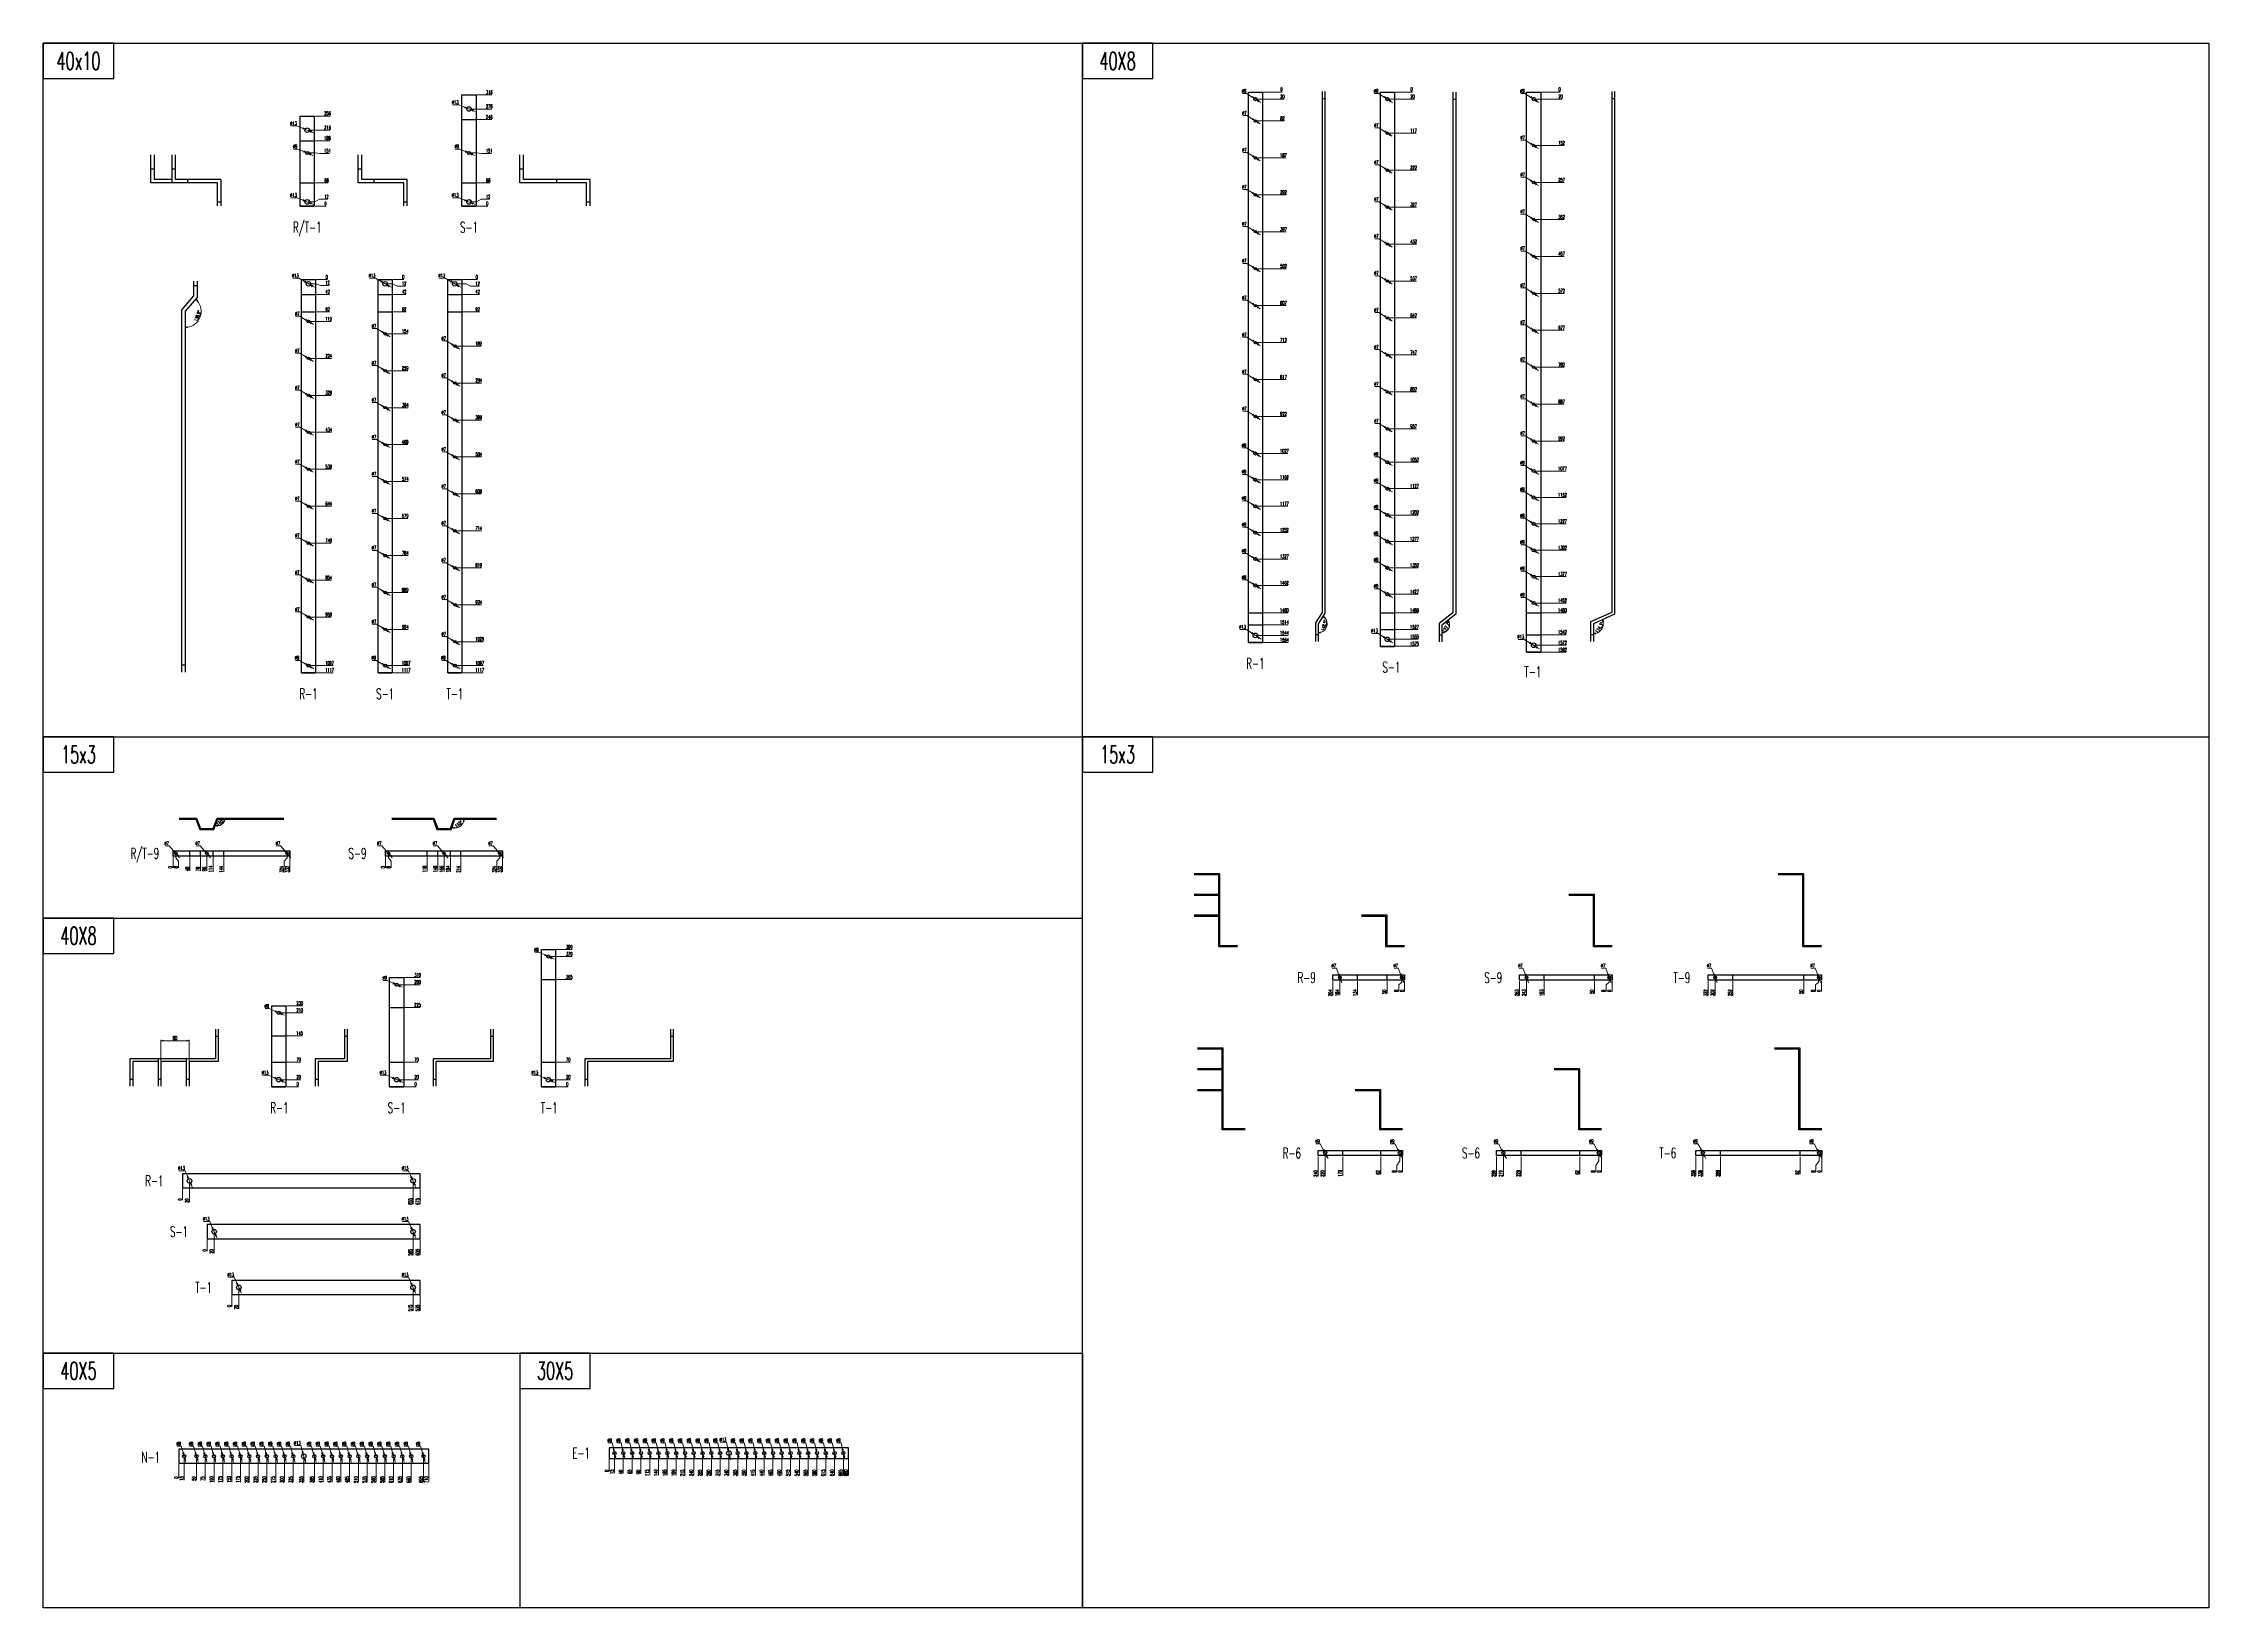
# Model space of a CAD drawing. Header units: millimetres. Extents: x 173893 to 258446, y -176540 to -123824.
# Drawn here: x 191139 to 197290, y -160719 to -156273 of the extents above; entities that cross this region are included whole.
import ezdxf
from ezdxf.enums import TextEntityAlignment as Align

# ---------------------------------------------------------------- set-up
doc = ezdxf.new("R2010")
doc.units = ezdxf.units.MM
doc.header["$LTSCALE"] = 3
doc.linetypes.add('HIDDEN', pattern=[9.525, 6.35, -3.175])
for name, color, linetype in [('@.DM. NÉT CHÍNH', 7, 'Continuous'), ('@.HIDDEN', 8, 'HIDDEN'), ('@.VISIBLE', 7, 'Continuous')]:
    doc.layers.add(name, color=color, linetype=linetype)
doc.styles.add('Ann_w01', font='romans.shx', dxfattribs={"width": 0.6, "bigfont": 'chineset.shx'})
doc.dimstyles.new('Dim 01_SC05', dxfattribs={"dimscale": 5, "dimtxt": 2, "dimasz": 1.3, "dimexe": 0.5, "dimexo": 0.5, "dimgap": 0.5, "dimtad": 1, "dimtoh": 1, "dimdec": 1, "dimzin": 12, "dimdsep": 46, "dimtxsty": 'Ann_w01', "dimblk": 'OPEN30', "dimcen": 1.5, "dimclrd": 6, "dimclre": 6, "dimclrt": 3, "dimadec": 1, "dimazin": 3, "dimtm": 1e-09, "dimtfac": 1, "dimtdec": 1, "dimtmove": 0, "dimatfit": 3, "dimldrblk": 'OPEN30', "dimfxl": 1, "dimtolj": 1, "dimlwd": 20, "dimlwe": 20, "dimarcsym": 0})

# ---------------------------------------------------------------- blocks, each defined once
blk = doc.blocks.new('*D1072')
at = {"layer": '@.DM. NÉT CHÍNH', "color": 6, "linetype": 'Continuous', "lineweight": 20, "transparency": 16777216}
blk.add_line((191911.4, -156736), (191942.8, -156736), dxfattribs=at)
at = {"layer": 'Defpoints', "color": 0, "linetype": 'Continuous', "transparency": 16777216}
for p in [(191888.9, -156736), (191908.9, -156736), (191936.3, -156736)]:
    blk.add_point(p, dxfattribs=at)
at = {"layer": '@.DM. NÉT CHÍNH', "color": 3, "linetype": 'Continuous', "transparency": 16777216, "insert": (191940.8, -156728.5), "char_height": 10, "attachment_point": 5, "style": 'Ann_w01'}
blk.add_mtext('\\A1;0', dxfattribs=at)
blk = doc.blocks.new('_Open30')
at = {"color": 0, "linetype": 'ByBlock', "lineweight": -2}
for p, q in [((-1, 0.27), (0, 0)), ((0, 0), (-1, -0.27)), ((0, 0), (-1, 0))]:
    blk.add_line(p, q, dxfattribs=at)
blk = doc.blocks.new('*D1073')
at = {"layer": '@.DM. NÉT CHÍNH', "color": 6, "linetype": 'Continuous', "lineweight": 20, "transparency": 16777216}
for p, q in [((191891.4, -156724), (191910.2, -156724)), ((191910.2, -156724), (191923.2, -156716.5)), ((191923.2, -156716.5), (191947.5, -156716.5))]:
    blk.add_line(p, q, dxfattribs=at)
at = {"layer": 'Defpoints', "color": 0, "linetype": 'Continuous', "transparency": 16777216}
for p in [(191888.9, -156724), (191936.2, -156716.5), (191888.9, -156736)]:
    blk.add_point(p, dxfattribs=at)
at = {"layer": '@.DM. NÉT CHÍNH', "color": 3, "linetype": 'Continuous', "transparency": 16777216, "insert": (191943.1, -156709), "char_height": 10, "attachment_point": 5, "style": 'Ann_w01'}
blk.add_mtext('\\A1;12', dxfattribs=at)
blk = doc.blocks.new('*D1074')
at = {"layer": '@.DM. NÉT CHÍNH', "color": 6, "linetype": 'Continuous', "lineweight": 20, "transparency": 16777216}
blk.add_line((191911.4, -156670), (191948.2, -156670), dxfattribs=at)
at = {"layer": 'Defpoints', "color": 0, "linetype": 'Continuous', "transparency": 16777216}
for p in [(191908.9, -156670), (191936.3, -156670), (191888.9, -156736)]:
    blk.add_point(p, dxfattribs=at)
at = {"layer": '@.DM. NÉT CHÍNH', "color": 3, "linetype": 'Continuous', "transparency": 16777216, "insert": (191943.5, -156662.5), "char_height": 10, "attachment_point": 5, "style": 'Ann_w01'}
blk.add_mtext('\\A1;66', dxfattribs=at)
blk = doc.blocks.new('*D1075')
at = {"layer": '@.DM. NÉT CHÍNH', "color": 6, "linetype": 'Continuous', "lineweight": 20, "transparency": 16777216}
for p, q in [((191891.4, -156585), (191911.2, -156585)), ((191911.2, -156585), (191924.2, -156586)), ((191924.2, -156586), (191952.5, -156586))]:
    blk.add_line(p, q, dxfattribs=at)
at = {"layer": 'Defpoints', "color": 0, "linetype": 'Continuous', "transparency": 16777216}
for p in [(191888.9, -156585), (191937.2, -156586), (191888.9, -156736)]:
    blk.add_point(p, dxfattribs=at)
at = {"layer": '@.DM. NÉT CHÍNH', "color": 3, "linetype": 'Continuous', "transparency": 16777216, "insert": (191946.1, -156578.5), "char_height": 10, "attachment_point": 5, "style": 'Ann_w01'}
blk.add_mtext('\\A1;151', dxfattribs=at)
blk = doc.blocks.new('*D1076')
at = {"layer": '@.DM. NÉT CHÍNH', "color": 6, "linetype": 'Continuous', "lineweight": 20, "transparency": 16777216}
blk.add_line((191911.4, -156550), (191953.4, -156550), dxfattribs=at)
at = {"layer": 'Defpoints', "color": 0, "linetype": 'Continuous', "transparency": 16777216}
for p in [(191908.9, -156550), (191936.3, -156550), (191888.9, -156736)]:
    blk.add_point(p, dxfattribs=at)
at = {"layer": '@.DM. NÉT CHÍNH', "color": 3, "linetype": 'Continuous', "transparency": 16777216, "insert": (191946.1, -156542.5), "char_height": 10, "attachment_point": 5, "style": 'Ann_w01'}
blk.add_mtext('\\A1;186', dxfattribs=at)
blk = doc.blocks.new('*D1096')
at = {"layer": '@.DM. NÉT CHÍNH', "color": 6, "linetype": 'Continuous', "lineweight": 20, "transparency": 16777216}
blk.add_line((191891.4, -156520), (191954.2, -156520), dxfattribs=at)
at = {"layer": 'Defpoints', "color": 0, "linetype": 'Continuous', "transparency": 16777216}
for p in [(191888.9, -156520), (191936.3, -156520), (191888.9, -156736)]:
    blk.add_point(p, dxfattribs=at)
at = {"layer": '@.DM. NÉT CHÍNH', "color": 3, "linetype": 'Continuous', "transparency": 16777216, "insert": (191946.5, -156512.5), "char_height": 10, "attachment_point": 5, "style": 'Ann_w01'}
blk.add_mtext('\\A1;216', dxfattribs=at)
blk = doc.blocks.new('*D1097')
at = {"layer": '@.DM. NÉT CHÍNH', "color": 6, "linetype": 'Continuous', "lineweight": 20, "transparency": 16777216}
blk.add_line((191911.4, -156480), (191954.2, -156480), dxfattribs=at)
at = {"layer": 'Defpoints', "color": 0, "linetype": 'Continuous', "transparency": 16777216}
for p in [(191908.9, -156480), (191936.3, -156480), (191888.9, -156736)]:
    blk.add_point(p, dxfattribs=at)
at = {"layer": '@.DM. NÉT CHÍNH', "color": 3, "linetype": 'Continuous', "transparency": 16777216, "insert": (191946.5, -156472.5), "char_height": 10, "attachment_point": 5, "style": 'Ann_w01'}
blk.add_mtext('\\A1;256', dxfattribs=at)
blk = doc.blocks.new('*D1098')
at = {"color": 6, "lineweight": 20, "transparency": 16777216}
for p, q in [((191842.1, -156508.1), (191859.7, -156508.1)), ((191859.7, -156508.1), (191876.8, -156515.1)), ((191894.9, -156522.5), (191882.9, -156517.5)), ((191900.9, -156524.9), (191906.9, -156527.4))]:
    blk.add_line(p, q, dxfattribs=at)
at = {"layer": 'Defpoints', "color": 0, "transparency": 16777216}
for p in [(191882.9, -156517.5), (191894.9, -156522.5)]:
    blk.add_point(p, dxfattribs=at)
at = {"color": 6, "lineweight": 20, "transparency": 16777216, "xscale": 6.5, "yscale": 6.5, "zscale": 6.5}
for p, rotation in [((191882.9, -156517.5), 337.6980609067391), ((191894.9, -156522.5), 157.6980609067391)]:
    blk.add_blockref('_Open30', p, dxfattribs=dict(at, rotation=rotation))
at = {"color": 3, "transparency": 16777216, "insert": (191849.7, -156500.6), "char_height": 10, "attachment_point": 5, "style": 'Ann_w01'}
blk.add_mtext('\\A1;∅13', dxfattribs=at)
blk = doc.blocks.new('*D1094')
at = {"color": 6, "lineweight": 20, "transparency": 16777216}
for p, q in [((191849.9, -156573.8), (191861.6, -156573.8)), ((191861.6, -156573.8), (191878.7, -156580.8)), ((191893, -156586.7), (191884.7, -156583.3)), ((191899, -156589.2), (191905.1, -156591.7))]:
    blk.add_line(p, q, dxfattribs=at)
at = {"layer": 'Defpoints', "color": 0, "transparency": 16777216}
for p in [(191884.7, -156583.3), (191893, -156586.7)]:
    blk.add_point(p, dxfattribs=at)
at = {"color": 6, "lineweight": 20, "transparency": 16777216, "xscale": 6.5, "yscale": 6.5, "zscale": 6.5}
for p, rotation in [((191884.7, -156583.3), 337.6980609067819), ((191893, -156586.7), 157.6980609067819)]:
    blk.add_blockref('_Open30', p, dxfattribs=dict(at, rotation=rotation))
at = {"color": 3, "transparency": 16777216, "insert": (191854.5, -156566.3), "char_height": 10, "attachment_point": 5, "style": 'Ann_w01'}
blk.add_mtext('\\A1;∅9', dxfattribs=at)
blk = doc.blocks.new('*D1095')
at = {"color": 6, "lineweight": 20, "transparency": 16777216}
for p, q in [((191842.1, -156712.1), (191859.7, -156712.1)), ((191859.7, -156712.1), (191876.8, -156719.1)), ((191894.9, -156726.5), (191882.9, -156721.5)), ((191900.9, -156728.9), (191906.9, -156731.4))]:
    blk.add_line(p, q, dxfattribs=at)
at = {"layer": 'Defpoints', "color": 0, "transparency": 16777216}
for p in [(191882.9, -156721.5), (191894.9, -156726.5)]:
    blk.add_point(p, dxfattribs=at)
at = {"color": 6, "lineweight": 20, "transparency": 16777216, "xscale": 6.5, "yscale": 6.5, "zscale": 6.5}
for p, rotation in [((191882.9, -156721.5), 337.6980609074025), ((191894.9, -156726.5), 157.6980609074025)]:
    blk.add_blockref('_Open30', p, dxfattribs=dict(at, rotation=rotation))
at = {"color": 3, "transparency": 16777216, "insert": (191849.7, -156704.6), "char_height": 10, "attachment_point": 5, "style": 'Ann_w01'}
blk.add_mtext('\\A1;∅13', dxfattribs=at)
blk = doc.blocks.new('*D1084')
at = {"color": 6, "lineweight": 20, "transparency": 16777216}
blk.add_line((192370.7, -156736), (192402.2, -156736), dxfattribs=at)
at = {"layer": 'Defpoints', "color": 0, "transparency": 16777216}
for p in [(192348.2, -156736), (192368.2, -156736), (192395.7, -156736)]:
    blk.add_point(p, dxfattribs=at)
at = {"color": 3, "transparency": 16777216, "insert": (192400.2, -156728.5), "char_height": 10, "attachment_point": 5, "style": 'Ann_w01'}
blk.add_mtext('\\A1;0', dxfattribs=at)
blk = doc.blocks.new('*D1085')
at = {"color": 6, "lineweight": 20, "transparency": 16777216}
for p, q in [((192350.7, -156724), (192369.6, -156724)), ((192369.6, -156724), (192382.6, -156716.5)), ((192382.6, -156716.5), (192406.9, -156716.5))]:
    blk.add_line(p, q, dxfattribs=at)
at = {"layer": 'Defpoints', "color": 0, "transparency": 16777216}
for p in [(192348.2, -156724), (192395.6, -156716.5), (192348.2, -156736)]:
    blk.add_point(p, dxfattribs=at)
at = {"color": 3, "transparency": 16777216, "insert": (192402.5, -156709), "char_height": 10, "attachment_point": 5, "style": 'Ann_w01'}
blk.add_mtext('\\A1;12', dxfattribs=at)
blk = doc.blocks.new('*D1086')
at = {"color": 6, "lineweight": 20, "transparency": 16777216}
blk.add_line((192370.7, -156670), (192407.6, -156670), dxfattribs=at)
at = {"layer": 'Defpoints', "color": 0, "transparency": 16777216}
for p in [(192368.2, -156670), (192395.7, -156670), (192348.2, -156736)]:
    blk.add_point(p, dxfattribs=at)
at = {"color": 3, "transparency": 16777216, "insert": (192402.9, -156662.5), "char_height": 10, "attachment_point": 5, "style": 'Ann_w01'}
blk.add_mtext('\\A1;66', dxfattribs=at)
blk = doc.blocks.new('*D1087')
at = {"color": 6, "lineweight": 20, "transparency": 16777216}
for p, q in [((192350.7, -156585), (192370.6, -156585)), ((192370.6, -156585), (192383.6, -156586)), ((192383.6, -156586), (192411.9, -156586))]:
    blk.add_line(p, q, dxfattribs=at)
at = {"layer": 'Defpoints', "color": 0, "transparency": 16777216}
for p in [(192348.2, -156585), (192396.6, -156586), (192348.2, -156736)]:
    blk.add_point(p, dxfattribs=at)
at = {"color": 3, "transparency": 16777216, "insert": (192405.5, -156578.5), "char_height": 10, "attachment_point": 5, "style": 'Ann_w01'}
blk.add_mtext('\\A1;151', dxfattribs=at)
blk = doc.blocks.new('*D1088')
at = {"color": 6, "lineweight": 20, "transparency": 16777216}
blk.add_line((192370.7, -156490), (192413.2, -156490), dxfattribs=at)
at = {"layer": 'Defpoints', "color": 0, "transparency": 16777216}
for p in [(192368.2, -156490), (192395.3, -156490), (192348.2, -156736)]:
    blk.add_point(p, dxfattribs=at)
at = {"color": 3, "transparency": 16777216, "insert": (192405.5, -156482.5), "char_height": 10, "attachment_point": 5, "style": 'Ann_w01'}
blk.add_mtext('\\A1;246', dxfattribs=at)
blk = doc.blocks.new('*D1089')
at = {"color": 6, "lineweight": 20, "transparency": 16777216}
blk.add_line((192350.7, -156460), (192413.6, -156460), dxfattribs=at)
at = {"layer": 'Defpoints', "color": 0, "transparency": 16777216}
for p in [(192348.2, -156460), (192395.7, -156460), (192348.2, -156736)]:
    blk.add_point(p, dxfattribs=at)
at = {"color": 3, "transparency": 16777216, "insert": (192405.9, -156452.5), "char_height": 10, "attachment_point": 5, "style": 'Ann_w01'}
blk.add_mtext('\\A1;276', dxfattribs=at)
blk = doc.blocks.new('*D1090')
at = {"color": 6, "lineweight": 20, "transparency": 16777216}
blk.add_line((192370.7, -156420), (192413.6, -156420), dxfattribs=at)
at = {"layer": 'Defpoints', "color": 0, "transparency": 16777216}
for p in [(192368.2, -156420), (192395.7, -156420), (192348.2, -156736)]:
    blk.add_point(p, dxfattribs=at)
at = {"color": 3, "transparency": 16777216, "insert": (192405.9, -156412.5), "char_height": 10, "attachment_point": 5, "style": 'Ann_w01'}
blk.add_mtext('\\A1;316', dxfattribs=at)
blk = doc.blocks.new('*D1091')
at = {"color": 6, "lineweight": 20, "transparency": 16777216}
for p, q in [((192301.5, -156448.1), (192319.1, -156448.1)), ((192319.1, -156448.1), (192336.2, -156455.1)), ((192354.3, -156462.5), (192342.2, -156457.5)), ((192360.3, -156464.9), (192366.3, -156467.4))]:
    blk.add_line(p, q, dxfattribs=at)
at = {"layer": 'Defpoints', "color": 0, "transparency": 16777216}
for p in [(192342.2, -156457.5), (192354.3, -156462.5)]:
    blk.add_point(p, dxfattribs=at)
at = {"color": 6, "lineweight": 20, "transparency": 16777216, "xscale": 6.5, "yscale": 6.5, "zscale": 6.5}
for p, rotation in [((192342.2, -156457.5), 337.6980609074085), ((192354.3, -156462.5), 157.6980609074085)]:
    blk.add_blockref('_Open30', p, dxfattribs=dict(at, rotation=rotation))
at = {"color": 3, "transparency": 16777216, "insert": (192309, -156440.6), "char_height": 10, "attachment_point": 5, "style": 'Ann_w01'}
blk.add_mtext('\\A1;∅13', dxfattribs=at)
blk = doc.blocks.new('*D1092')
at = {"color": 6, "lineweight": 20, "transparency": 16777216}
for p, q in [((192309.3, -156573.8), (192321, -156573.8)), ((192321, -156573.8), (192338.1, -156580.8)), ((192352.4, -156586.7), (192344.1, -156583.3)), ((192358.4, -156589.2), (192364.4, -156591.7))]:
    blk.add_line(p, q, dxfattribs=at)
at = {"layer": 'Defpoints', "color": 0, "transparency": 16777216}
for p in [(192344.1, -156583.3), (192352.4, -156586.7)]:
    blk.add_point(p, dxfattribs=at)
at = {"color": 6, "lineweight": 20, "transparency": 16777216, "xscale": 6.5, "yscale": 6.5, "zscale": 6.5}
for p, rotation in [((192344.1, -156583.3), 337.6980609074281), ((192352.4, -156586.7), 157.6980609074281)]:
    blk.add_blockref('_Open30', p, dxfattribs=dict(at, rotation=rotation))
at = {"color": 3, "transparency": 16777216, "insert": (192313.9, -156566.3), "char_height": 10, "attachment_point": 5, "style": 'Ann_w01'}
blk.add_mtext('\\A1;∅9', dxfattribs=at)
blk = doc.blocks.new('*D1093')
at = {"color": 6, "lineweight": 20, "transparency": 16777216}
for p, q in [((192301.5, -156712.1), (192319.1, -156712.1)), ((192319.1, -156712.1), (192336.2, -156719.1)), ((192354.3, -156726.5), (192342.2, -156721.5)), ((192360.3, -156728.9), (192366.3, -156731.4))]:
    blk.add_line(p, q, dxfattribs=at)
at = {"layer": 'Defpoints', "color": 0, "transparency": 16777216}
for p in [(192342.2, -156721.5), (192354.3, -156726.5)]:
    blk.add_point(p, dxfattribs=at)
at = {"color": 6, "lineweight": 20, "transparency": 16777216, "xscale": 6.5, "yscale": 6.5, "zscale": 6.5}
for p, rotation in [((192342.2, -156721.5), 337.6980609072077), ((192354.3, -156726.5), 157.6980609072077)]:
    blk.add_blockref('_Open30', p, dxfattribs=dict(at, rotation=rotation))
at = {"color": 3, "transparency": 16777216, "insert": (192309, -156704.6), "char_height": 10, "attachment_point": 5, "style": 'Ann_w01'}
blk.add_mtext('\\A1;∅13', dxfattribs=at)
blk = doc.blocks.new('*D1099')
at = {"layer": '@.DM. NÉT CHÍNH', "color": 6, "linetype": 'Continuous', "lineweight": 20, "transparency": 16777216}
blk.add_line((191914.9, -158061.7), (191962.4, -158061.7), dxfattribs=at)
at = {"layer": 'Defpoints', "color": 0, "linetype": 'Continuous', "transparency": 16777216}
for p in [(191892.4, -156944.7), (191912.4, -158061.7), (191939.6, -158061.7)]:
    blk.add_point(p, dxfattribs=at)
at = {"layer": '@.DM. NÉT CHÍNH', "color": 3, "linetype": 'Continuous', "transparency": 16777216, "insert": (191952.2, -158054.2), "char_height": 10, "attachment_point": 5, "style": 'Ann_w01'}
blk.add_mtext('\\A1;1117', dxfattribs=at)
blk = doc.blocks.new('*D1100')
at = {"layer": '@.DM. NÉT CHÍNH', "color": 6, "linetype": 'Continuous', "lineweight": 20, "transparency": 16777216}
blk.add_line((191894.9, -158041.7), (191962.4, -158041.7), dxfattribs=at)
at = {"layer": 'Defpoints', "color": 0, "linetype": 'Continuous', "transparency": 16777216}
for p in [(191892.4, -156944.7), (191892.4, -158041.7), (191939.6, -158041.7)]:
    blk.add_point(p, dxfattribs=at)
at = {"layer": '@.DM. NÉT CHÍNH', "color": 3, "linetype": 'Continuous', "transparency": 16777216, "insert": (191952.2, -158034.2), "char_height": 10, "attachment_point": 5, "style": 'Ann_w01'}
blk.add_mtext('\\A1;1097', dxfattribs=at)
blk = doc.blocks.new('*D1101')
at = {"layer": '@.DM. NÉT CHÍNH', "color": 6, "linetype": 'Continuous', "lineweight": 20, "transparency": 16777216}
blk.add_line((191894.9, -157903.7), (191957.2, -157903.7), dxfattribs=at)
at = {"layer": 'Defpoints', "color": 0, "linetype": 'Continuous', "transparency": 16777216}
for p in [(191892.4, -156944.7), (191892.4, -157903.7), (191939.6, -157903.7)]:
    blk.add_point(p, dxfattribs=at)
at = {"layer": '@.DM. NÉT CHÍNH', "color": 3, "linetype": 'Continuous', "transparency": 16777216, "insert": (191949.7, -157896.2), "char_height": 10, "attachment_point": 5, "style": 'Ann_w01'}
blk.add_mtext('\\A1;959', dxfattribs=at)
blk = doc.blocks.new('*D1102')
at = {"layer": '@.DM. NÉT CHÍNH', "color": 6, "linetype": 'Continuous', "lineweight": 20, "transparency": 16777216}
blk.add_line((191894.9, -157798.7), (191957.8, -157798.7), dxfattribs=at)
at = {"layer": 'Defpoints', "color": 0, "linetype": 'Continuous', "transparency": 16777216}
for p in [(191892.4, -156944.7), (191892.4, -157798.7), (191939.6, -157798.7)]:
    blk.add_point(p, dxfattribs=at)
at = {"layer": '@.DM. NÉT CHÍNH', "color": 3, "linetype": 'Continuous', "transparency": 16777216, "insert": (191950, -157791.2), "char_height": 10, "attachment_point": 5, "style": 'Ann_w01'}
blk.add_mtext('\\A1;854', dxfattribs=at)
blk = doc.blocks.new('*D1103')
at = {"layer": '@.DM. NÉT CHÍNH', "color": 6, "linetype": 'Continuous', "lineweight": 20, "transparency": 16777216}
blk.add_line((191894.9, -157693.7), (191957.2, -157693.7), dxfattribs=at)
at = {"layer": 'Defpoints', "color": 0, "linetype": 'Continuous', "transparency": 16777216}
for p in [(191892.4, -156944.7), (191892.4, -157693.7), (191939.6, -157693.7)]:
    blk.add_point(p, dxfattribs=at)
at = {"layer": '@.DM. NÉT CHÍNH', "color": 3, "linetype": 'Continuous', "transparency": 16777216, "insert": (191949.7, -157686.2), "char_height": 10, "attachment_point": 5, "style": 'Ann_w01'}
blk.add_mtext('\\A1;749', dxfattribs=at)
blk = doc.blocks.new('*D1104')
at = {"layer": '@.DM. NÉT CHÍNH', "color": 6, "linetype": 'Continuous', "lineweight": 20, "transparency": 16777216}
blk.add_line((191894.9, -157588.7), (191957.5, -157588.7), dxfattribs=at)
at = {"layer": 'Defpoints', "color": 0, "linetype": 'Continuous', "transparency": 16777216}
for p in [(191892.4, -156944.7), (191892.4, -157588.7), (191939.6, -157588.7)]:
    blk.add_point(p, dxfattribs=at)
at = {"layer": '@.DM. NÉT CHÍNH', "color": 3, "linetype": 'Continuous', "transparency": 16777216, "insert": (191949.8, -157581.2), "char_height": 10, "attachment_point": 5, "style": 'Ann_w01'}
blk.add_mtext('\\A1;644', dxfattribs=at)
blk = doc.blocks.new('*D1105')
at = {"layer": '@.DM. NÉT CHÍNH', "color": 6, "linetype": 'Continuous', "lineweight": 20, "transparency": 16777216}
blk.add_line((191894.9, -157483.7), (191957.2, -157483.7), dxfattribs=at)
at = {"layer": 'Defpoints', "color": 0, "linetype": 'Continuous', "transparency": 16777216}
for p in [(191892.4, -156944.7), (191892.4, -157483.7), (191939.6, -157483.7)]:
    blk.add_point(p, dxfattribs=at)
at = {"layer": '@.DM. NÉT CHÍNH', "color": 3, "linetype": 'Continuous', "transparency": 16777216, "insert": (191949.7, -157476.2), "char_height": 10, "attachment_point": 5, "style": 'Ann_w01'}
blk.add_mtext('\\A1;539', dxfattribs=at)
blk = doc.blocks.new('*D1106')
at = {"layer": '@.DM. NÉT CHÍNH', "color": 6, "linetype": 'Continuous', "lineweight": 20, "transparency": 16777216}
blk.add_line((191894.9, -157378.7), (191957.8, -157378.7), dxfattribs=at)
at = {"layer": 'Defpoints', "color": 0, "linetype": 'Continuous', "transparency": 16777216}
for p in [(191892.4, -156944.7), (191892.4, -157378.7), (191939.6, -157378.7)]:
    blk.add_point(p, dxfattribs=at)
at = {"layer": '@.DM. NÉT CHÍNH', "color": 3, "linetype": 'Continuous', "transparency": 16777216, "insert": (191950, -157371.2), "char_height": 10, "attachment_point": 5, "style": 'Ann_w01'}
blk.add_mtext('\\A1;434', dxfattribs=at)
blk = doc.blocks.new('*D1077')
at = {"layer": '@.DM. NÉT CHÍNH', "color": 6, "linetype": 'Continuous', "lineweight": 20, "transparency": 16777216}
blk.add_line((191894.9, -157273.7), (191957.2, -157273.7), dxfattribs=at)
at = {"layer": 'Defpoints', "color": 0, "linetype": 'Continuous', "transparency": 16777216}
for p in [(191892.4, -156944.7), (191892.4, -157273.7), (191939.6, -157273.7)]:
    blk.add_point(p, dxfattribs=at)
at = {"layer": '@.DM. NÉT CHÍNH', "color": 3, "linetype": 'Continuous', "transparency": 16777216, "insert": (191949.7, -157266.2), "char_height": 10, "attachment_point": 5, "style": 'Ann_w01'}
blk.add_mtext('\\A1;329', dxfattribs=at)
blk = doc.blocks.new('*D1078')
at = {"layer": '@.DM. NÉT CHÍNH', "color": 6, "linetype": 'Continuous', "lineweight": 20, "transparency": 16777216}
blk.add_line((191894.9, -157168.7), (191957.8, -157168.7), dxfattribs=at)
at = {"layer": 'Defpoints', "color": 0, "linetype": 'Continuous', "transparency": 16777216}
for p in [(191892.4, -156944.7), (191892.4, -157168.7), (191939.6, -157168.7)]:
    blk.add_point(p, dxfattribs=at)
at = {"layer": '@.DM. NÉT CHÍNH', "color": 3, "linetype": 'Continuous', "transparency": 16777216, "insert": (191950, -157161.2), "char_height": 10, "attachment_point": 5, "style": 'Ann_w01'}
blk.add_mtext('\\A1;224', dxfattribs=at)
blk = doc.blocks.new('*D1079')
at = {"layer": '@.DM. NÉT CHÍNH', "color": 6, "linetype": 'Continuous', "lineweight": 20, "transparency": 16777216}
blk.add_line((191894.9, -157063.7), (191956.4, -157063.7), dxfattribs=at)
at = {"layer": 'Defpoints', "color": 0, "linetype": 'Continuous', "transparency": 16777216}
for p in [(191892.4, -156944.7), (191892.4, -157063.7), (191939.6, -157063.7)]:
    blk.add_point(p, dxfattribs=at)
at = {"layer": '@.DM. NÉT CHÍNH', "color": 3, "linetype": 'Continuous', "transparency": 16777216, "insert": (191949.2, -157056.2), "char_height": 10, "attachment_point": 5, "style": 'Ann_w01'}
blk.add_mtext('\\A1;119', dxfattribs=at)
blk = doc.blocks.new('*D1080')
at = {"layer": '@.DM. NÉT CHÍNH', "color": 6, "linetype": 'Continuous', "lineweight": 20, "transparency": 16777216}
blk.add_line((191914.9, -157036.7), (191951.8, -157036.7), dxfattribs=at)
at = {"layer": 'Defpoints', "color": 0, "linetype": 'Continuous', "transparency": 16777216}
for p in [(191892.4, -156944.7), (191912.4, -157036.7), (191939.6, -157036.7)]:
    blk.add_point(p, dxfattribs=at)
at = {"layer": '@.DM. NÉT CHÍNH', "color": 3, "linetype": 'Continuous', "transparency": 16777216, "insert": (191947, -157029.2), "char_height": 10, "attachment_point": 5, "style": 'Ann_w01'}
blk.add_mtext('\\A1;92', dxfattribs=at)
blk = doc.blocks.new('*D1081')
at = {"layer": '@.DM. NÉT CHÍNH', "color": 6, "linetype": 'Continuous', "lineweight": 20, "transparency": 16777216}
blk.add_line((191914.9, -156986.7), (191951.8, -156986.7), dxfattribs=at)
at = {"layer": 'Defpoints', "color": 0, "linetype": 'Continuous', "transparency": 16777216}
for p in [(191892.4, -156944.7), (191912.4, -156986.7), (191939.6, -156986.7)]:
    blk.add_point(p, dxfattribs=at)
at = {"layer": '@.DM. NÉT CHÍNH', "color": 3, "linetype": 'Continuous', "transparency": 16777216, "insert": (191947, -156979.2), "char_height": 10, "attachment_point": 5, "style": 'Ann_w01'}
blk.add_mtext('\\A1;42', dxfattribs=at)
blk = doc.blocks.new('*D1082')
at = {"layer": '@.DM. NÉT CHÍNH', "color": 6, "linetype": 'Continuous', "lineweight": 20, "transparency": 16777216}
for p, q in [((191894.9, -156956.7), (191913.6, -156956.7)), ((191913.6, -156956.7), (191926.6, -156961.1)), ((191926.6, -156961.1), (191951, -156961.1))]:
    blk.add_line(p, q, dxfattribs=at)
at = {"layer": 'Defpoints', "color": 0, "linetype": 'Continuous', "transparency": 16777216}
for p in [(191892.4, -156944.7), (191892.4, -156956.7), (191939.6, -156961.1)]:
    blk.add_point(p, dxfattribs=at)
at = {"layer": '@.DM. NÉT CHÍNH', "color": 3, "linetype": 'Continuous', "transparency": 16777216, "insert": (191946.5, -156953.6), "char_height": 10, "attachment_point": 5, "style": 'Ann_w01'}
blk.add_mtext('\\A1;12', dxfattribs=at)
blk = doc.blocks.new('*D1083')
at = {"layer": '@.DM. NÉT CHÍNH', "color": 6, "linetype": 'Continuous', "lineweight": 20, "transparency": 16777216}
blk.add_line((191914.9, -156944.7), (191946.1, -156944.7), dxfattribs=at)
at = {"layer": 'Defpoints', "color": 0, "linetype": 'Continuous', "transparency": 16777216}
for p in [(191892.4, -156944.7), (191912.4, -156944.7), (191939.6, -156944.7)]:
    blk.add_point(p, dxfattribs=at)
at = {"layer": '@.DM. NÉT CHÍNH', "color": 3, "linetype": 'Continuous', "transparency": 16777216, "insert": (191944.1, -156937.2), "char_height": 10, "attachment_point": 5, "style": 'Ann_w01'}
blk.add_mtext('\\A1;0', dxfattribs=at)
blk = doc.blocks.new('*D1141')
at = {"layer": '@.DM. NÉT CHÍNH', "color": 6, "linetype": 'Continuous', "lineweight": 20, "transparency": 16777216}
blk.add_line((192132.6, -158061.7), (192179.7, -158061.7), dxfattribs=at)
at = {"layer": 'Defpoints', "color": 0, "linetype": 'Continuous', "transparency": 16777216}
for p in [(192110.1, -156944.7), (192130.1, -158061.7), (192157, -158061.7)]:
    blk.add_point(p, dxfattribs=at)
at = {"layer": '@.DM. NÉT CHÍNH', "color": 3, "linetype": 'Continuous', "transparency": 16777216, "insert": (192169.6, -158054.2), "char_height": 10, "attachment_point": 5, "style": 'Ann_w01'}
blk.add_mtext('\\A1;1117', dxfattribs=at)
blk = doc.blocks.new('*D1142')
at = {"layer": '@.DM. NÉT CHÍNH', "color": 6, "linetype": 'Continuous', "lineweight": 20, "transparency": 16777216}
blk.add_line((192112.6, -158041.7), (192179.7, -158041.7), dxfattribs=at)
at = {"layer": 'Defpoints', "color": 0, "linetype": 'Continuous', "transparency": 16777216}
for p in [(192110.1, -156944.7), (192110.1, -158041.7), (192157, -158041.7)]:
    blk.add_point(p, dxfattribs=at)
at = {"layer": '@.DM. NÉT CHÍNH', "color": 3, "linetype": 'Continuous', "transparency": 16777216, "insert": (192169.6, -158034.2), "char_height": 10, "attachment_point": 5, "style": 'Ann_w01'}
blk.add_mtext('\\A1;1097', dxfattribs=at)
blk = doc.blocks.new('*D1143')
at = {"layer": '@.DM. NÉT CHÍNH', "color": 6, "linetype": 'Continuous', "lineweight": 20, "transparency": 16777216}
blk.add_line((192112.6, -157938.7), (192175.2, -157938.7), dxfattribs=at)
at = {"layer": 'Defpoints', "color": 0, "linetype": 'Continuous', "transparency": 16777216}
for p in [(192110.1, -156944.7), (192110.1, -157938.7), (192157, -157938.7)]:
    blk.add_point(p, dxfattribs=at)
at = {"layer": '@.DM. NÉT CHÍNH', "color": 3, "linetype": 'Continuous', "transparency": 16777216, "insert": (192167.3, -157931.2), "char_height": 10, "attachment_point": 5, "style": 'Ann_w01'}
blk.add_mtext('\\A1;994', dxfattribs=at)
blk = doc.blocks.new('*D1144')
at = {"layer": '@.DM. NÉT CHÍNH', "color": 6, "linetype": 'Continuous', "lineweight": 20, "transparency": 16777216}
blk.add_line((192112.6, -157833.7), (192174.6, -157833.7), dxfattribs=at)
at = {"layer": 'Defpoints', "color": 0, "linetype": 'Continuous', "transparency": 16777216}
for p in [(192110.1, -156944.7), (192110.1, -157833.7), (192157, -157833.7)]:
    blk.add_point(p, dxfattribs=at)
at = {"layer": '@.DM. NÉT CHÍNH', "color": 3, "linetype": 'Continuous', "transparency": 16777216, "insert": (192167, -157826.2), "char_height": 10, "attachment_point": 5, "style": 'Ann_w01'}
blk.add_mtext('\\A1;889', dxfattribs=at)
blk = doc.blocks.new('*D1145')
at = {"layer": '@.DM. NÉT CHÍNH', "color": 6, "linetype": 'Continuous', "lineweight": 20, "transparency": 16777216}
blk.add_line((192112.6, -157728.7), (192175.2, -157728.7), dxfattribs=at)
at = {"layer": 'Defpoints', "color": 0, "linetype": 'Continuous', "transparency": 16777216}
for p in [(192110.1, -156944.7), (192110.1, -157728.7), (192157, -157728.7)]:
    blk.add_point(p, dxfattribs=at)
at = {"layer": '@.DM. NÉT CHÍNH', "color": 3, "linetype": 'Continuous', "transparency": 16777216, "insert": (192167.3, -157721.2), "char_height": 10, "attachment_point": 5, "style": 'Ann_w01'}
blk.add_mtext('\\A1;784', dxfattribs=at)
blk = doc.blocks.new('*D1146')
at = {"layer": '@.DM. NÉT CHÍNH', "color": 6, "linetype": 'Continuous', "lineweight": 20, "transparency": 16777216}
blk.add_line((192112.6, -157623.7), (192174.3, -157623.7), dxfattribs=at)
at = {"layer": 'Defpoints', "color": 0, "linetype": 'Continuous', "transparency": 16777216}
for p in [(192110.1, -156944.7), (192110.1, -157623.7), (192157, -157623.7)]:
    blk.add_point(p, dxfattribs=at)
at = {"layer": '@.DM. NÉT CHÍNH', "color": 3, "linetype": 'Continuous', "transparency": 16777216, "insert": (192166.9, -157616.2), "char_height": 10, "attachment_point": 5, "style": 'Ann_w01'}
blk.add_mtext('\\A1;679', dxfattribs=at)
blk = doc.blocks.new('*D1147')
at = {"layer": '@.DM. NÉT CHÍNH', "color": 6, "linetype": 'Continuous', "lineweight": 20, "transparency": 16777216}
blk.add_line((192112.6, -157518.7), (192175.2, -157518.7), dxfattribs=at)
at = {"layer": 'Defpoints', "color": 0, "linetype": 'Continuous', "transparency": 16777216}
for p in [(192110.1, -156944.7), (192110.1, -157518.7), (192157, -157518.7)]:
    blk.add_point(p, dxfattribs=at)
at = {"layer": '@.DM. NÉT CHÍNH', "color": 3, "linetype": 'Continuous', "transparency": 16777216, "insert": (192167.3, -157511.2), "char_height": 10, "attachment_point": 5, "style": 'Ann_w01'}
blk.add_mtext('\\A1;574', dxfattribs=at)
blk = doc.blocks.new('*D1125')
at = {"layer": '@.DM. NÉT CHÍNH', "color": 6, "linetype": 'Continuous', "lineweight": 20, "transparency": 16777216}
blk.add_line((192112.6, -157413.7), (192174.6, -157413.7), dxfattribs=at)
at = {"layer": 'Defpoints', "color": 0, "linetype": 'Continuous', "transparency": 16777216}
for p in [(192110.1, -156944.7), (192110.1, -157413.7), (192157, -157413.7)]:
    blk.add_point(p, dxfattribs=at)
at = {"layer": '@.DM. NÉT CHÍNH', "color": 3, "linetype": 'Continuous', "transparency": 16777216, "insert": (192167, -157406.2), "char_height": 10, "attachment_point": 5, "style": 'Ann_w01'}
blk.add_mtext('\\A1;469', dxfattribs=at)
blk = doc.blocks.new('*D1126')
at = {"layer": '@.DM. NÉT CHÍNH', "color": 6, "linetype": 'Continuous', "lineweight": 20, "transparency": 16777216}
blk.add_line((192112.6, -157308.7), (192175.2, -157308.7), dxfattribs=at)
at = {"layer": 'Defpoints', "color": 0, "linetype": 'Continuous', "transparency": 16777216}
for p in [(192110.1, -156944.7), (192110.1, -157308.7), (192157, -157308.7)]:
    blk.add_point(p, dxfattribs=at)
at = {"layer": '@.DM. NÉT CHÍNH', "color": 3, "linetype": 'Continuous', "transparency": 16777216, "insert": (192167.3, -157301.2), "char_height": 10, "attachment_point": 5, "style": 'Ann_w01'}
blk.add_mtext('\\A1;364', dxfattribs=at)
blk = doc.blocks.new('*D1127')
at = {"layer": '@.DM. NÉT CHÍNH', "color": 6, "linetype": 'Continuous', "lineweight": 20, "transparency": 16777216}
blk.add_line((192112.6, -157203.7), (192174.6, -157203.7), dxfattribs=at)
at = {"layer": 'Defpoints', "color": 0, "linetype": 'Continuous', "transparency": 16777216}
for p in [(192110.1, -156944.7), (192110.1, -157203.7), (192157, -157203.7)]:
    blk.add_point(p, dxfattribs=at)
at = {"layer": '@.DM. NÉT CHÍNH', "color": 3, "linetype": 'Continuous', "transparency": 16777216, "insert": (192167, -157196.2), "char_height": 10, "attachment_point": 5, "style": 'Ann_w01'}
blk.add_mtext('\\A1;259', dxfattribs=at)
blk = doc.blocks.new('*D1128')
at = {"layer": '@.DM. NÉT CHÍNH', "color": 6, "linetype": 'Continuous', "lineweight": 20, "transparency": 16777216}
blk.add_line((192112.6, -157098.7), (192174.3, -157098.7), dxfattribs=at)
at = {"layer": 'Defpoints', "color": 0, "linetype": 'Continuous', "transparency": 16777216}
for p in [(192110.1, -156944.7), (192110.1, -157098.7), (192157, -157098.7)]:
    blk.add_point(p, dxfattribs=at)
at = {"layer": '@.DM. NÉT CHÍNH', "color": 3, "linetype": 'Continuous', "transparency": 16777216, "insert": (192166.9, -157091.2), "char_height": 10, "attachment_point": 5, "style": 'Ann_w01'}
blk.add_mtext('\\A1;154', dxfattribs=at)
blk = doc.blocks.new('*D1129')
at = {"layer": '@.DM. NÉT CHÍNH', "color": 6, "linetype": 'Continuous', "lineweight": 20, "transparency": 16777216}
blk.add_line((192132.6, -157036.7), (192169.2, -157036.7), dxfattribs=at)
at = {"layer": 'Defpoints', "color": 0, "linetype": 'Continuous', "transparency": 16777216}
for p in [(192110.1, -156944.7), (192130.1, -157036.7), (192157, -157036.7)]:
    blk.add_point(p, dxfattribs=at)
at = {"layer": '@.DM. NÉT CHÍNH', "color": 3, "linetype": 'Continuous', "transparency": 16777216, "insert": (192164.3, -157029.2), "char_height": 10, "attachment_point": 5, "style": 'Ann_w01'}
blk.add_mtext('\\A1;92', dxfattribs=at)
blk = doc.blocks.new('*D1130')
at = {"layer": '@.DM. NÉT CHÍNH', "color": 6, "linetype": 'Continuous', "lineweight": 20, "transparency": 16777216}
blk.add_line((192132.6, -156986.7), (192169.2, -156986.7), dxfattribs=at)
at = {"layer": 'Defpoints', "color": 0, "linetype": 'Continuous', "transparency": 16777216}
for p in [(192110.1, -156944.7), (192130.1, -156986.7), (192157, -156986.7)]:
    blk.add_point(p, dxfattribs=at)
at = {"layer": '@.DM. NÉT CHÍNH', "color": 3, "linetype": 'Continuous', "transparency": 16777216, "insert": (192164.3, -156979.2), "char_height": 10, "attachment_point": 5, "style": 'Ann_w01'}
blk.add_mtext('\\A1;42', dxfattribs=at)
blk = doc.blocks.new('*D1131')
at = {"layer": '@.DM. NÉT CHÍNH', "color": 6, "linetype": 'Continuous', "lineweight": 20, "transparency": 16777216}
for p, q in [((192112.6, -156956.7), (192131, -156956.7)), ((192131, -156956.7), (192144, -156963.4)), ((192144, -156963.4), (192168.3, -156963.4))]:
    blk.add_line(p, q, dxfattribs=at)
at = {"layer": 'Defpoints', "color": 0, "linetype": 'Continuous', "transparency": 16777216}
for p in [(192110.1, -156944.7), (192110.1, -156956.7), (192157, -156963.4)]:
    blk.add_point(p, dxfattribs=at)
at = {"layer": '@.DM. NÉT CHÍNH', "color": 3, "linetype": 'Continuous', "transparency": 16777216, "insert": (192163.9, -156955.9), "char_height": 10, "attachment_point": 5, "style": 'Ann_w01'}
blk.add_mtext('\\A1;12', dxfattribs=at)
blk = doc.blocks.new('*D1132')
at = {"layer": '@.DM. NÉT CHÍNH', "color": 6, "linetype": 'Continuous', "lineweight": 20, "transparency": 16777216}
blk.add_line((192132.6, -156944.7), (192163.5, -156944.7), dxfattribs=at)
at = {"layer": 'Defpoints', "color": 0, "linetype": 'Continuous', "transparency": 16777216}
for p in [(192110.1, -156944.7), (192130.1, -156944.7), (192157, -156944.7)]:
    blk.add_point(p, dxfattribs=at)
at = {"layer": '@.DM. NÉT CHÍNH', "color": 3, "linetype": 'Continuous', "transparency": 16777216, "insert": (192161.5, -156937.2), "char_height": 10, "attachment_point": 5, "style": 'Ann_w01'}
blk.add_mtext('\\A1;0', dxfattribs=at)
blk = doc.blocks.new('*D1114')
at = {"layer": '@.DM. NÉT CHÍNH', "color": 6, "linetype": 'Continuous', "lineweight": 20, "transparency": 16777216}
blk.add_line((192330.6, -158061.7), (192388.6, -158061.7), dxfattribs=at)
at = {"layer": 'Defpoints', "color": 0, "linetype": 'Continuous', "transparency": 16777216}
for p in [(192308.1, -156944.7), (192328.1, -158061.7), (192365.8, -158061.7)]:
    blk.add_point(p, dxfattribs=at)
at = {"layer": '@.DM. NÉT CHÍNH', "color": 3, "linetype": 'Continuous', "transparency": 16777216, "insert": (192378.4, -158054.2), "char_height": 10, "attachment_point": 5, "style": 'Ann_w01'}
blk.add_mtext('\\A1;1117', dxfattribs=at)
blk = doc.blocks.new('*D1115')
at = {"layer": '@.DM. NÉT CHÍNH', "color": 6, "linetype": 'Continuous', "lineweight": 20, "transparency": 16777216}
blk.add_line((192310.6, -158041.7), (192388.6, -158041.7), dxfattribs=at)
at = {"layer": 'Defpoints', "color": 0, "linetype": 'Continuous', "transparency": 16777216}
for p in [(192308.1, -156944.7), (192308.1, -158041.7), (192365.8, -158041.7)]:
    blk.add_point(p, dxfattribs=at)
at = {"layer": '@.DM. NÉT CHÍNH', "color": 3, "linetype": 'Continuous', "transparency": 16777216, "insert": (192378.4, -158034.2), "char_height": 10, "attachment_point": 5, "style": 'Ann_w01'}
blk.add_mtext('\\A1;1097', dxfattribs=at)
blk = doc.blocks.new('*D1116')
at = {"layer": '@.DM. NÉT CHÍNH', "color": 6, "linetype": 'Continuous', "lineweight": 20, "transparency": 16777216}
blk.add_line((192310.6, -157973.7), (192388.3, -157973.7), dxfattribs=at)
at = {"layer": 'Defpoints', "color": 0, "linetype": 'Continuous', "transparency": 16777216}
for p in [(192308.1, -156944.7), (192308.1, -157973.7), (192365.8, -157973.7)]:
    blk.add_point(p, dxfattribs=at)
at = {"layer": '@.DM. NÉT CHÍNH', "color": 3, "linetype": 'Continuous', "transparency": 16777216, "insert": (192378.3, -157966.2), "char_height": 10, "attachment_point": 5, "style": 'Ann_w01'}
blk.add_mtext('\\A1;1029', dxfattribs=at)
blk = doc.blocks.new('*D1117')
at = {"layer": '@.DM. NÉT CHÍNH', "color": 6, "linetype": 'Continuous', "lineweight": 20, "transparency": 16777216}
blk.add_line((192310.6, -157868.7), (192384, -157868.7), dxfattribs=at)
at = {"layer": 'Defpoints', "color": 0, "linetype": 'Continuous', "transparency": 16777216}
for p in [(192308.1, -156944.7), (192308.1, -157868.7), (192365.8, -157868.7)]:
    blk.add_point(p, dxfattribs=at)
at = {"layer": '@.DM. NÉT CHÍNH', "color": 3, "linetype": 'Continuous', "transparency": 16777216, "insert": (192376.1, -157861.2), "char_height": 10, "attachment_point": 5, "style": 'Ann_w01'}
blk.add_mtext('\\A1;924', dxfattribs=at)
blk = doc.blocks.new('*D1118')
at = {"layer": '@.DM. NÉT CHÍNH', "color": 6, "linetype": 'Continuous', "lineweight": 20, "transparency": 16777216}
blk.add_line((192310.6, -157763.7), (192383.4, -157763.7), dxfattribs=at)
at = {"layer": 'Defpoints', "color": 0, "linetype": 'Continuous', "transparency": 16777216}
for p in [(192308.1, -156944.7), (192308.1, -157763.7), (192365.8, -157763.7)]:
    blk.add_point(p, dxfattribs=at)
at = {"layer": '@.DM. NÉT CHÍNH', "color": 3, "linetype": 'Continuous', "transparency": 16777216, "insert": (192375.8, -157756.2), "char_height": 10, "attachment_point": 5, "style": 'Ann_w01'}
blk.add_mtext('\\A1;819', dxfattribs=at)
blk = doc.blocks.new('*D1119')
at = {"layer": '@.DM. NÉT CHÍNH', "color": 6, "linetype": 'Continuous', "lineweight": 20, "transparency": 16777216}
blk.add_line((192310.6, -157658.7), (192384, -157658.7), dxfattribs=at)
at = {"layer": 'Defpoints', "color": 0, "linetype": 'Continuous', "transparency": 16777216}
for p in [(192308.1, -156944.7), (192308.1, -157658.7), (192365.8, -157658.7)]:
    blk.add_point(p, dxfattribs=at)
at = {"layer": '@.DM. NÉT CHÍNH', "color": 3, "linetype": 'Continuous', "transparency": 16777216, "insert": (192376.1, -157651.2), "char_height": 10, "attachment_point": 5, "style": 'Ann_w01'}
blk.add_mtext('\\A1;714', dxfattribs=at)
blk = doc.blocks.new('*D1120')
at = {"layer": '@.DM. NÉT CHÍNH', "color": 6, "linetype": 'Continuous', "lineweight": 20, "transparency": 16777216}
blk.add_line((192310.6, -157553.7), (192383.1, -157553.7), dxfattribs=at)
at = {"layer": 'Defpoints', "color": 0, "linetype": 'Continuous', "transparency": 16777216}
for p in [(192308.1, -156944.7), (192308.1, -157553.7), (192365.8, -157553.7)]:
    blk.add_point(p, dxfattribs=at)
at = {"layer": '@.DM. NÉT CHÍNH', "color": 3, "linetype": 'Continuous', "transparency": 16777216, "insert": (192375.7, -157546.2), "char_height": 10, "attachment_point": 5, "style": 'Ann_w01'}
blk.add_mtext('\\A1;609', dxfattribs=at)
blk = doc.blocks.new('*D1155')
at = {"layer": '@.DM. NÉT CHÍNH', "color": 6, "linetype": 'Continuous', "lineweight": 20, "transparency": 16777216}
blk.add_line((192310.6, -157448.7), (192384, -157448.7), dxfattribs=at)
at = {"layer": 'Defpoints', "color": 0, "linetype": 'Continuous', "transparency": 16777216}
for p in [(192308.1, -156944.7), (192308.1, -157448.7), (192365.8, -157448.7)]:
    blk.add_point(p, dxfattribs=at)
at = {"layer": '@.DM. NÉT CHÍNH', "color": 3, "linetype": 'Continuous', "transparency": 16777216, "insert": (192376.1, -157441.2), "char_height": 10, "attachment_point": 5, "style": 'Ann_w01'}
blk.add_mtext('\\A1;504', dxfattribs=at)
blk = doc.blocks.new('*D1156')
at = {"layer": '@.DM. NÉT CHÍNH', "color": 6, "linetype": 'Continuous', "lineweight": 20, "transparency": 16777216}
blk.add_line((192310.6, -157343.7), (192383.4, -157343.7), dxfattribs=at)
at = {"layer": 'Defpoints', "color": 0, "linetype": 'Continuous', "transparency": 16777216}
for p in [(192308.1, -156944.7), (192308.1, -157343.7), (192365.8, -157343.7)]:
    blk.add_point(p, dxfattribs=at)
at = {"layer": '@.DM. NÉT CHÍNH', "color": 3, "linetype": 'Continuous', "transparency": 16777216, "insert": (192375.8, -157336.2), "char_height": 10, "attachment_point": 5, "style": 'Ann_w01'}
blk.add_mtext('\\A1;399', dxfattribs=at)
blk = doc.blocks.new('*D1157')
at = {"layer": '@.DM. NÉT CHÍNH', "color": 6, "linetype": 'Continuous', "lineweight": 20, "transparency": 16777216}
blk.add_line((192310.6, -157238.7), (192384, -157238.7), dxfattribs=at)
at = {"layer": 'Defpoints', "color": 0, "linetype": 'Continuous', "transparency": 16777216}
for p in [(192308.1, -156944.7), (192308.1, -157238.7), (192365.8, -157238.7)]:
    blk.add_point(p, dxfattribs=at)
at = {"layer": '@.DM. NÉT CHÍNH', "color": 3, "linetype": 'Continuous', "transparency": 16777216, "insert": (192376.1, -157231.2), "char_height": 10, "attachment_point": 5, "style": 'Ann_w01'}
blk.add_mtext('\\A1;294', dxfattribs=at)
blk = doc.blocks.new('*D1158')
at = {"layer": '@.DM. NÉT CHÍNH', "color": 6, "linetype": 'Continuous', "lineweight": 20, "transparency": 16777216}
blk.add_line((192310.6, -157133.7), (192382.6, -157133.7), dxfattribs=at)
at = {"layer": 'Defpoints', "color": 0, "linetype": 'Continuous', "transparency": 16777216}
for p in [(192308.1, -156944.7), (192308.1, -157133.7), (192365.8, -157133.7)]:
    blk.add_point(p, dxfattribs=at)
at = {"layer": '@.DM. NÉT CHÍNH', "color": 3, "linetype": 'Continuous', "transparency": 16777216, "insert": (192375.4, -157126.2), "char_height": 10, "attachment_point": 5, "style": 'Ann_w01'}
blk.add_mtext('\\A1;189', dxfattribs=at)
blk = doc.blocks.new('*D1159')
at = {"layer": '@.DM. NÉT CHÍNH', "color": 6, "linetype": 'Continuous', "lineweight": 20, "transparency": 16777216}
blk.add_line((192330.6, -157036.7), (192378, -157036.7), dxfattribs=at)
at = {"layer": 'Defpoints', "color": 0, "linetype": 'Continuous', "transparency": 16777216}
for p in [(192308.1, -156944.7), (192328.1, -157036.7), (192365.8, -157036.7)]:
    blk.add_point(p, dxfattribs=at)
at = {"layer": '@.DM. NÉT CHÍNH', "color": 3, "linetype": 'Continuous', "transparency": 16777216, "insert": (192373.1, -157029.2), "char_height": 10, "attachment_point": 5, "style": 'Ann_w01'}
blk.add_mtext('\\A1;92', dxfattribs=at)
blk = doc.blocks.new('*D1160')
at = {"layer": '@.DM. NÉT CHÍNH', "color": 6, "linetype": 'Continuous', "lineweight": 20, "transparency": 16777216}
blk.add_line((192330.6, -156986.7), (192378, -156986.7), dxfattribs=at)
at = {"layer": 'Defpoints', "color": 0, "linetype": 'Continuous', "transparency": 16777216}
for p in [(192308.1, -156944.7), (192328.1, -156986.7), (192365.8, -156986.7)]:
    blk.add_point(p, dxfattribs=at)
at = {"layer": '@.DM. NÉT CHÍNH', "color": 3, "linetype": 'Continuous', "transparency": 16777216, "insert": (192373.1, -156979.2), "char_height": 10, "attachment_point": 5, "style": 'Ann_w01'}
blk.add_mtext('\\A1;42', dxfattribs=at)
blk = doc.blocks.new('*D1161')
at = {"layer": '@.DM. NÉT CHÍNH', "color": 6, "linetype": 'Continuous', "lineweight": 20, "transparency": 16777216}
for p, q in [((192310.6, -156956.7), (192339.8, -156956.7)), ((192339.8, -156956.7), (192352.8, -156963.3)), ((192352.8, -156963.3), (192377.1, -156963.3))]:
    blk.add_line(p, q, dxfattribs=at)
at = {"layer": 'Defpoints', "color": 0, "linetype": 'Continuous', "transparency": 16777216}
for p in [(192308.1, -156944.7), (192308.1, -156956.7), (192365.8, -156963.3)]:
    blk.add_point(p, dxfattribs=at)
at = {"layer": '@.DM. NÉT CHÍNH', "color": 3, "linetype": 'Continuous', "transparency": 16777216, "insert": (192372.7, -156955.8), "char_height": 10, "attachment_point": 5, "style": 'Ann_w01'}
blk.add_mtext('\\A1;12', dxfattribs=at)
blk = doc.blocks.new('*D1148')
at = {"layer": '@.DM. NÉT CHÍNH', "color": 6, "linetype": 'Continuous', "lineweight": 20, "transparency": 16777216}
blk.add_line((192330.6, -156944.7), (192372.3, -156944.7), dxfattribs=at)
at = {"layer": 'Defpoints', "color": 0, "linetype": 'Continuous', "transparency": 16777216}
for p in [(192308.1, -156944.7), (192328.1, -156944.7), (192365.8, -156944.7)]:
    blk.add_point(p, dxfattribs=at)
at = {"layer": '@.DM. NÉT CHÍNH', "color": 3, "linetype": 'Continuous', "transparency": 16777216, "insert": (192370.3, -156937.2), "char_height": 10, "attachment_point": 5, "style": 'Ann_w01'}
blk.add_mtext('\\A1;0', dxfattribs=at)
blk = doc.blocks.new('*D1149')
at = {"layer": '@.DM. NÉT CHÍNH', "color": 6, "linetype": 'Continuous', "lineweight": 20, "transparency": 16777216}
for p, q in [((192271.7, -157959.1), (192283.6, -157959.1)), ((192283.6, -157959.1), (192299.5, -157968.6)), ((192311.1, -157975.5), (192305.1, -157971.9)), ((192316.7, -157978.8), (192322.3, -157982.2))]:
    blk.add_line(p, q, dxfattribs=at)
at = {"layer": 'Defpoints', "color": 0, "linetype": 'Continuous', "transparency": 16777216}
for p in [(192305.1, -157971.9), (192311.1, -157975.5)]:
    blk.add_point(p, dxfattribs=at)
at = {"layer": '@.DM. NÉT CHÍNH', "color": 6, "linetype": 'Continuous', "lineweight": 20, "transparency": 16777216, "xscale": 6.5, "yscale": 6.5, "zscale": 6.5}
for p, rotation in [((192305.1, -157971.9), 329.2399760111675), ((192311.1, -157975.5), 149.2399760111675)]:
    blk.add_blockref('_Open30', p, dxfattribs=dict(at, rotation=rotation))
at = {"layer": '@.DM. NÉT CHÍNH', "color": 3, "linetype": 'Continuous', "transparency": 16777216, "insert": (192276.4, -157951.6), "char_height": 10, "attachment_point": 5, "style": 'Ann_w01'}
blk.add_mtext('\\A1;∅7', dxfattribs=at)
blk = doc.blocks.new('*D1150')
at = {"layer": '@.DM. NÉT CHÍNH', "color": 6, "linetype": 'Continuous', "lineweight": 20, "transparency": 16777216}
for p, q in [((192271.7, -157854.1), (192283.6, -157854.1)), ((192283.6, -157854.1), (192299.5, -157863.6)), ((192311.1, -157870.5), (192305.1, -157866.9)), ((192316.7, -157873.8), (192322.3, -157877.2))]:
    blk.add_line(p, q, dxfattribs=at)
at = {"layer": 'Defpoints', "color": 0, "linetype": 'Continuous', "transparency": 16777216}
for p in [(192305.1, -157866.9), (192311.1, -157870.5)]:
    blk.add_point(p, dxfattribs=at)
at = {"layer": '@.DM. NÉT CHÍNH', "color": 6, "linetype": 'Continuous', "lineweight": 20, "transparency": 16777216, "xscale": 6.5, "yscale": 6.5, "zscale": 6.5}
for p, rotation in [((192305.1, -157866.9), 329.2399760133265), ((192311.1, -157870.5), 149.2399760133265)]:
    blk.add_blockref('_Open30', p, dxfattribs=dict(at, rotation=rotation))
at = {"layer": '@.DM. NÉT CHÍNH', "color": 3, "linetype": 'Continuous', "transparency": 16777216, "insert": (192276.4, -157846.6), "char_height": 10, "attachment_point": 5, "style": 'Ann_w01'}
blk.add_mtext('\\A1;∅7', dxfattribs=at)
blk = doc.blocks.new('*D1151')
at = {"layer": '@.DM. NÉT CHÍNH', "color": 6, "linetype": 'Continuous', "lineweight": 20, "transparency": 16777216}
for p, q in [((192271.7, -157749.1), (192283.6, -157749.1)), ((192283.6, -157749.1), (192299.5, -157758.6)), ((192311.1, -157765.5), (192305.1, -157761.9)), ((192316.7, -157768.8), (192322.3, -157772.2))]:
    blk.add_line(p, q, dxfattribs=at)
at = {"layer": 'Defpoints', "color": 0, "linetype": 'Continuous', "transparency": 16777216}
for p in [(192305.1, -157761.9), (192311.1, -157765.5)]:
    blk.add_point(p, dxfattribs=at)
at = {"layer": '@.DM. NÉT CHÍNH', "color": 6, "linetype": 'Continuous', "lineweight": 20, "transparency": 16777216, "xscale": 6.5, "yscale": 6.5, "zscale": 6.5}
for p, rotation in [((192305.1, -157761.9), 329.2399760123907), ((192311.1, -157765.5), 149.2399760123908)]:
    blk.add_blockref('_Open30', p, dxfattribs=dict(at, rotation=rotation))
at = {"layer": '@.DM. NÉT CHÍNH', "color": 3, "linetype": 'Continuous', "transparency": 16777216, "insert": (192276.4, -157741.6), "char_height": 10, "attachment_point": 5, "style": 'Ann_w01'}
blk.add_mtext('\\A1;∅7', dxfattribs=at)
blk = doc.blocks.new('*D1152')
at = {"layer": '@.DM. NÉT CHÍNH', "color": 6, "linetype": 'Continuous', "lineweight": 20, "transparency": 16777216}
for p, q in [((192271.7, -157644.1), (192283.6, -157644.1)), ((192283.6, -157644.1), (192299.5, -157653.6)), ((192311.1, -157660.5), (192305.1, -157656.9)), ((192316.7, -157663.8), (192322.3, -157667.2))]:
    blk.add_line(p, q, dxfattribs=at)
at = {"layer": 'Defpoints', "color": 0, "linetype": 'Continuous', "transparency": 16777216}
for p in [(192305.1, -157656.9), (192311.1, -157660.5)]:
    blk.add_point(p, dxfattribs=at)
at = {"layer": '@.DM. NÉT CHÍNH', "color": 6, "linetype": 'Continuous', "lineweight": 20, "transparency": 16777216, "xscale": 6.5, "yscale": 6.5, "zscale": 6.5}
for p, rotation in [((192305.1, -157656.9), 329.2399760124297), ((192311.1, -157660.5), 149.2399760124298)]:
    blk.add_blockref('_Open30', p, dxfattribs=dict(at, rotation=rotation))
at = {"layer": '@.DM. NÉT CHÍNH', "color": 3, "linetype": 'Continuous', "transparency": 16777216, "insert": (192276.4, -157636.6), "char_height": 10, "attachment_point": 5, "style": 'Ann_w01'}
blk.add_mtext('\\A1;∅7', dxfattribs=at)
blk = doc.blocks.new('*D1153')
at = {"layer": '@.DM. NÉT CHÍNH', "color": 6, "linetype": 'Continuous', "lineweight": 20, "transparency": 16777216}
for p, q in [((192271.7, -157539.1), (192283.6, -157539.1)), ((192283.6, -157539.1), (192299.5, -157548.6)), ((192311.1, -157555.5), (192305.1, -157551.9)), ((192316.7, -157558.8), (192322.3, -157562.2))]:
    blk.add_line(p, q, dxfattribs=at)
at = {"layer": 'Defpoints', "color": 0, "linetype": 'Continuous', "transparency": 16777216}
for p in [(192305.1, -157551.9), (192311.1, -157555.5)]:
    blk.add_point(p, dxfattribs=at)
at = {"layer": '@.DM. NÉT CHÍNH', "color": 6, "linetype": 'Continuous', "lineweight": 20, "transparency": 16777216, "xscale": 6.5, "yscale": 6.5, "zscale": 6.5}
for p, rotation in [((192305.1, -157551.9), 329.2399760130438), ((192311.1, -157555.5), 149.2399760130438)]:
    blk.add_blockref('_Open30', p, dxfattribs=dict(at, rotation=rotation))
at = {"layer": '@.DM. NÉT CHÍNH', "color": 3, "linetype": 'Continuous', "transparency": 16777216, "insert": (192276.4, -157531.6), "char_height": 10, "attachment_point": 5, "style": 'Ann_w01'}
blk.add_mtext('\\A1;∅7', dxfattribs=at)
blk = doc.blocks.new('*D1154')
at = {"layer": '@.DM. NÉT CHÍNH', "color": 6, "linetype": 'Continuous', "lineweight": 20, "transparency": 16777216}
for p, q in [((192271.7, -157434.1), (192283.6, -157434.1)), ((192283.6, -157434.1), (192299.5, -157443.6)), ((192311.1, -157450.5), (192305.1, -157446.9)), ((192316.7, -157453.8), (192322.3, -157457.2))]:
    blk.add_line(p, q, dxfattribs=at)
at = {"layer": 'Defpoints', "color": 0, "linetype": 'Continuous', "transparency": 16777216}
for p in [(192305.1, -157446.9), (192311.1, -157450.5)]:
    blk.add_point(p, dxfattribs=at)
at = {"layer": '@.DM. NÉT CHÍNH', "color": 6, "linetype": 'Continuous', "lineweight": 20, "transparency": 16777216, "xscale": 6.5, "yscale": 6.5, "zscale": 6.5}
for p, rotation in [((192305.1, -157446.9), 329.2399760123809), ((192311.1, -157450.5), 149.2399760123809)]:
    blk.add_blockref('_Open30', p, dxfattribs=dict(at, rotation=rotation))
at = {"layer": '@.DM. NÉT CHÍNH', "color": 3, "linetype": 'Continuous', "transparency": 16777216, "insert": (192276.4, -157426.6), "char_height": 10, "attachment_point": 5, "style": 'Ann_w01'}
blk.add_mtext('\\A1;∅7', dxfattribs=at)
blk = doc.blocks.new('*D1133')
at = {"layer": '@.DM. NÉT CHÍNH', "color": 6, "linetype": 'Continuous', "lineweight": 20, "transparency": 16777216}
for p, q in [((192271.7, -157329.1), (192283.6, -157329.1)), ((192283.6, -157329.1), (192299.5, -157338.6)), ((192311.1, -157345.5), (192305.1, -157341.9)), ((192316.7, -157348.8), (192322.3, -157352.2))]:
    blk.add_line(p, q, dxfattribs=at)
at = {"layer": 'Defpoints', "color": 0, "linetype": 'Continuous', "transparency": 16777216}
for p in [(192305.1, -157341.9), (192311.1, -157345.5)]:
    blk.add_point(p, dxfattribs=at)
at = {"layer": '@.DM. NÉT CHÍNH', "color": 6, "linetype": 'Continuous', "lineweight": 20, "transparency": 16777216, "xscale": 6.5, "yscale": 6.5, "zscale": 6.5}
for p, rotation in [((192305.1, -157341.9), 329.2399760107531), ((192311.1, -157345.5), 149.2399760107531)]:
    blk.add_blockref('_Open30', p, dxfattribs=dict(at, rotation=rotation))
at = {"layer": '@.DM. NÉT CHÍNH', "color": 3, "linetype": 'Continuous', "transparency": 16777216, "insert": (192276.4, -157321.6), "char_height": 10, "attachment_point": 5, "style": 'Ann_w01'}
blk.add_mtext('\\A1;∅7', dxfattribs=at)
blk = doc.blocks.new('*D1134')
at = {"layer": '@.DM. NÉT CHÍNH', "color": 6, "linetype": 'Continuous', "lineweight": 20, "transparency": 16777216}
for p, q in [((192271.7, -157224.1), (192283.6, -157224.1)), ((192283.6, -157224.1), (192299.5, -157233.6)), ((192311.1, -157240.5), (192305.1, -157236.9)), ((192316.7, -157243.8), (192322.3, -157247.2))]:
    blk.add_line(p, q, dxfattribs=at)
at = {"layer": 'Defpoints', "color": 0, "linetype": 'Continuous', "transparency": 16777216}
for p in [(192305.1, -157236.9), (192311.1, -157240.5)]:
    blk.add_point(p, dxfattribs=at)
at = {"layer": '@.DM. NÉT CHÍNH', "color": 6, "linetype": 'Continuous', "lineweight": 20, "transparency": 16777216, "xscale": 6.5, "yscale": 6.5, "zscale": 6.5}
for p, rotation in [((192305.1, -157236.9), 329.2399760134434), ((192311.1, -157240.5), 149.2399760134433)]:
    blk.add_blockref('_Open30', p, dxfattribs=dict(at, rotation=rotation))
at = {"layer": '@.DM. NÉT CHÍNH', "color": 3, "linetype": 'Continuous', "transparency": 16777216, "insert": (192276.4, -157216.6), "char_height": 10, "attachment_point": 5, "style": 'Ann_w01'}
blk.add_mtext('\\A1;∅7', dxfattribs=at)
blk = doc.blocks.new('*D1135')
at = {"layer": '@.DM. NÉT CHÍNH', "color": 6, "linetype": 'Continuous', "lineweight": 20, "transparency": 16777216}
for p, q in [((192271.7, -157119.1), (192283.6, -157119.1)), ((192283.6, -157119.1), (192299.5, -157128.6)), ((192311.1, -157135.5), (192305.1, -157131.9)), ((192316.7, -157138.8), (192322.3, -157142.2))]:
    blk.add_line(p, q, dxfattribs=at)
at = {"layer": 'Defpoints', "color": 0, "linetype": 'Continuous', "transparency": 16777216}
for p in [(192305.1, -157131.9), (192311.1, -157135.5)]:
    blk.add_point(p, dxfattribs=at)
at = {"layer": '@.DM. NÉT CHÍNH', "color": 6, "linetype": 'Continuous', "lineweight": 20, "transparency": 16777216, "xscale": 6.5, "yscale": 6.5, "zscale": 6.5}
for p, rotation in [((192305.1, -157131.9), 329.2399760130389), ((192311.1, -157135.5), 149.2399760130389)]:
    blk.add_blockref('_Open30', p, dxfattribs=dict(at, rotation=rotation))
at = {"layer": '@.DM. NÉT CHÍNH', "color": 3, "linetype": 'Continuous', "transparency": 16777216, "insert": (192276.4, -157111.6), "char_height": 10, "attachment_point": 5, "style": 'Ann_w01'}
blk.add_mtext('\\A1;∅7', dxfattribs=at)
blk = doc.blocks.new('*D1136')
at = {"layer": '@.DM. NÉT CHÍNH', "color": 6, "linetype": 'Continuous', "lineweight": 20, "transparency": 16777216}
for p, q in [((192073.6, -157924.1), (192085.6, -157924.1)), ((192085.6, -157924.1), (192101.5, -157933.6)), ((192113.1, -157940.5), (192107.1, -157936.9)), ((192118.7, -157943.8), (192124.2, -157947.2))]:
    blk.add_line(p, q, dxfattribs=at)
at = {"layer": 'Defpoints', "color": 0, "linetype": 'Continuous', "transparency": 16777216}
for p in [(192107.1, -157936.9), (192113.1, -157940.5)]:
    blk.add_point(p, dxfattribs=at)
at = {"layer": '@.DM. NÉT CHÍNH', "color": 6, "linetype": 'Continuous', "lineweight": 20, "transparency": 16777216, "xscale": 6.5, "yscale": 6.5, "zscale": 6.5}
for p, rotation in [((192107.1, -157936.9), 329.2399760127513), ((192113.1, -157940.5), 149.2399760127513)]:
    blk.add_blockref('_Open30', p, dxfattribs=dict(at, rotation=rotation))
at = {"layer": '@.DM. NÉT CHÍNH', "color": 3, "linetype": 'Continuous', "transparency": 16777216, "insert": (192078.4, -157916.6), "char_height": 10, "attachment_point": 5, "style": 'Ann_w01'}
blk.add_mtext('\\A1;∅7', dxfattribs=at)
blk = doc.blocks.new('*D1137')
at = {"layer": '@.DM. NÉT CHÍNH', "color": 6, "linetype": 'Continuous', "lineweight": 20, "transparency": 16777216}
for p, q in [((192073.6, -157819.1), (192085.6, -157819.1)), ((192085.6, -157819.1), (192101.5, -157828.6)), ((192113.1, -157835.5), (192107.1, -157831.9)), ((192118.7, -157838.8), (192124.2, -157842.2))]:
    blk.add_line(p, q, dxfattribs=at)
at = {"layer": 'Defpoints', "color": 0, "linetype": 'Continuous', "transparency": 16777216}
for p in [(192107.1, -157831.9), (192113.1, -157835.5)]:
    blk.add_point(p, dxfattribs=at)
at = {"layer": '@.DM. NÉT CHÍNH', "color": 6, "linetype": 'Continuous', "lineweight": 20, "transparency": 16777216, "xscale": 6.5, "yscale": 6.5, "zscale": 6.5}
for p, rotation in [((192107.1, -157831.9), 329.239976012961), ((192113.1, -157835.5), 149.239976012961)]:
    blk.add_blockref('_Open30', p, dxfattribs=dict(at, rotation=rotation))
at = {"layer": '@.DM. NÉT CHÍNH', "color": 3, "linetype": 'Continuous', "transparency": 16777216, "insert": (192078.4, -157811.6), "char_height": 10, "attachment_point": 5, "style": 'Ann_w01'}
blk.add_mtext('\\A1;∅7', dxfattribs=at)
blk = doc.blocks.new('*D1138')
at = {"layer": '@.DM. NÉT CHÍNH', "color": 6, "linetype": 'Continuous', "lineweight": 20, "transparency": 16777216}
for p, q in [((192073.6, -157714.1), (192085.6, -157714.1)), ((192085.6, -157714.1), (192101.5, -157723.6)), ((192113.1, -157730.5), (192107.1, -157726.9)), ((192118.7, -157733.8), (192124.2, -157737.2))]:
    blk.add_line(p, q, dxfattribs=at)
at = {"layer": 'Defpoints', "color": 0, "linetype": 'Continuous', "transparency": 16777216}
for p in [(192107.1, -157726.9), (192113.1, -157730.5)]:
    blk.add_point(p, dxfattribs=at)
at = {"layer": '@.DM. NÉT CHÍNH', "color": 6, "linetype": 'Continuous', "lineweight": 20, "transparency": 16777216, "xscale": 6.5, "yscale": 6.5, "zscale": 6.5}
for p, rotation in [((192107.1, -157726.9), 329.2399760110846), ((192113.1, -157730.5), 149.2399760110846)]:
    blk.add_blockref('_Open30', p, dxfattribs=dict(at, rotation=rotation))
at = {"layer": '@.DM. NÉT CHÍNH', "color": 3, "linetype": 'Continuous', "transparency": 16777216, "insert": (192078.4, -157706.6), "char_height": 10, "attachment_point": 5, "style": 'Ann_w01'}
blk.add_mtext('\\A1;∅7', dxfattribs=at)
blk = doc.blocks.new('*D1139')
at = {"layer": '@.DM. NÉT CHÍNH', "color": 6, "linetype": 'Continuous', "lineweight": 20, "transparency": 16777216}
for p, q in [((192073.6, -157609.1), (192085.6, -157609.1)), ((192085.6, -157609.1), (192101.5, -157618.6)), ((192113.1, -157625.5), (192107.1, -157621.9)), ((192118.7, -157628.8), (192124.2, -157632.2))]:
    blk.add_line(p, q, dxfattribs=at)
at = {"layer": 'Defpoints', "color": 0, "linetype": 'Continuous', "transparency": 16777216}
for p in [(192107.1, -157621.9), (192113.1, -157625.5)]:
    blk.add_point(p, dxfattribs=at)
at = {"layer": '@.DM. NÉT CHÍNH', "color": 6, "linetype": 'Continuous', "lineweight": 20, "transparency": 16777216, "xscale": 6.5, "yscale": 6.5, "zscale": 6.5}
for p, rotation in [((192107.1, -157621.9), 329.2399760119814), ((192113.1, -157625.5), 149.2399760119814)]:
    blk.add_blockref('_Open30', p, dxfattribs=dict(at, rotation=rotation))
at = {"layer": '@.DM. NÉT CHÍNH', "color": 3, "linetype": 'Continuous', "transparency": 16777216, "insert": (192078.4, -157601.6), "char_height": 10, "attachment_point": 5, "style": 'Ann_w01'}
blk.add_mtext('\\A1;∅7', dxfattribs=at)
blk = doc.blocks.new('*D1140')
at = {"layer": '@.DM. NÉT CHÍNH', "color": 6, "linetype": 'Continuous', "lineweight": 20, "transparency": 16777216}
for p, q in [((192073.6, -157504.1), (192085.6, -157504.1)), ((192085.6, -157504.1), (192101.5, -157513.6)), ((192113.1, -157520.5), (192107.1, -157516.9)), ((192118.7, -157523.8), (192124.2, -157527.2))]:
    blk.add_line(p, q, dxfattribs=at)
at = {"layer": 'Defpoints', "color": 0, "linetype": 'Continuous', "transparency": 16777216}
for p in [(192107.1, -157516.9), (192113.1, -157520.5)]:
    blk.add_point(p, dxfattribs=at)
at = {"layer": '@.DM. NÉT CHÍNH', "color": 6, "linetype": 'Continuous', "lineweight": 20, "transparency": 16777216, "xscale": 6.5, "yscale": 6.5, "zscale": 6.5}
for p, rotation in [((192107.1, -157516.9), 329.2399760128831), ((192113.1, -157520.5), 149.239976012883)]:
    blk.add_blockref('_Open30', p, dxfattribs=dict(at, rotation=rotation))
at = {"layer": '@.DM. NÉT CHÍNH', "color": 3, "linetype": 'Continuous', "transparency": 16777216, "insert": (192078.4, -157496.6), "char_height": 10, "attachment_point": 5, "style": 'Ann_w01'}
blk.add_mtext('\\A1;∅7', dxfattribs=at)
blk = doc.blocks.new('*D1107')
at = {"layer": '@.DM. NÉT CHÍNH', "color": 6, "linetype": 'Continuous', "lineweight": 20, "transparency": 16777216}
for p, q in [((192073.6, -157399.1), (192085.6, -157399.1)), ((192085.6, -157399.1), (192101.5, -157408.6)), ((192113.1, -157415.5), (192107.1, -157411.9)), ((192118.7, -157418.8), (192124.2, -157422.2))]:
    blk.add_line(p, q, dxfattribs=at)
at = {"layer": 'Defpoints', "color": 0, "linetype": 'Continuous', "transparency": 16777216}
for p in [(192107.1, -157411.9), (192113.1, -157415.5)]:
    blk.add_point(p, dxfattribs=at)
at = {"layer": '@.DM. NÉT CHÍNH', "color": 6, "linetype": 'Continuous', "lineweight": 20, "transparency": 16777216, "xscale": 6.5, "yscale": 6.5, "zscale": 6.5}
for p, rotation in [((192107.1, -157411.9), 329.2399760126245), ((192113.1, -157415.5), 149.2399760126246)]:
    blk.add_blockref('_Open30', p, dxfattribs=dict(at, rotation=rotation))
at = {"layer": '@.DM. NÉT CHÍNH', "color": 3, "linetype": 'Continuous', "transparency": 16777216, "insert": (192078.4, -157391.6), "char_height": 10, "attachment_point": 5, "style": 'Ann_w01'}
blk.add_mtext('\\A1;∅7', dxfattribs=at)
blk = doc.blocks.new('*D1108')
at = {"layer": '@.DM. NÉT CHÍNH', "color": 6, "linetype": 'Continuous', "lineweight": 20, "transparency": 16777216}
for p, q in [((192073.6, -157294.1), (192085.6, -157294.1)), ((192085.6, -157294.1), (192101.5, -157303.6)), ((192113.1, -157310.5), (192107.1, -157306.9)), ((192118.7, -157313.8), (192124.2, -157317.2))]:
    blk.add_line(p, q, dxfattribs=at)
at = {"layer": 'Defpoints', "color": 0, "linetype": 'Continuous', "transparency": 16777216}
for p in [(192107.1, -157306.9), (192113.1, -157310.5)]:
    blk.add_point(p, dxfattribs=at)
at = {"layer": '@.DM. NÉT CHÍNH', "color": 6, "linetype": 'Continuous', "lineweight": 20, "transparency": 16777216, "xscale": 6.5, "yscale": 6.5, "zscale": 6.5}
for p, rotation in [((192107.1, -157306.9), 329.2399760122689), ((192113.1, -157310.5), 149.2399760122689)]:
    blk.add_blockref('_Open30', p, dxfattribs=dict(at, rotation=rotation))
at = {"layer": '@.DM. NÉT CHÍNH', "color": 3, "linetype": 'Continuous', "transparency": 16777216, "insert": (192078.4, -157286.6), "char_height": 10, "attachment_point": 5, "style": 'Ann_w01'}
blk.add_mtext('\\A1;∅7', dxfattribs=at)
blk = doc.blocks.new('*D1109')
at = {"layer": '@.DM. NÉT CHÍNH', "color": 6, "linetype": 'Continuous', "lineweight": 20, "transparency": 16777216}
for p, q in [((192073.6, -157189.1), (192085.6, -157189.1)), ((192085.6, -157189.1), (192101.5, -157198.6)), ((192113.1, -157205.5), (192107.1, -157201.9)), ((192118.7, -157208.8), (192124.2, -157212.2))]:
    blk.add_line(p, q, dxfattribs=at)
at = {"layer": 'Defpoints', "color": 0, "linetype": 'Continuous', "transparency": 16777216}
for p in [(192107.1, -157201.9), (192113.1, -157205.5)]:
    blk.add_point(p, dxfattribs=at)
at = {"layer": '@.DM. NÉT CHÍNH', "color": 6, "linetype": 'Continuous', "lineweight": 20, "transparency": 16777216, "xscale": 6.5, "yscale": 6.5, "zscale": 6.5}
for p, rotation in [((192107.1, -157201.9), 329.2399760142281), ((192113.1, -157205.5), 149.2399760142281)]:
    blk.add_blockref('_Open30', p, dxfattribs=dict(at, rotation=rotation))
at = {"layer": '@.DM. NÉT CHÍNH', "color": 3, "linetype": 'Continuous', "transparency": 16777216, "insert": (192078.4, -157181.6), "char_height": 10, "attachment_point": 5, "style": 'Ann_w01'}
blk.add_mtext('\\A1;∅7', dxfattribs=at)
blk = doc.blocks.new('*D1110')
at = {"layer": '@.DM. NÉT CHÍNH', "color": 6, "linetype": 'Continuous', "lineweight": 20, "transparency": 16777216}
for p, q in [((192073.6, -157084.1), (192085.6, -157084.1)), ((192085.6, -157084.1), (192101.5, -157093.6)), ((192113.1, -157100.5), (192107.1, -157096.9)), ((192118.7, -157103.8), (192124.2, -157107.2))]:
    blk.add_line(p, q, dxfattribs=at)
at = {"layer": 'Defpoints', "color": 0, "linetype": 'Continuous', "transparency": 16777216}
for p in [(192107.1, -157096.9), (192113.1, -157100.5)]:
    blk.add_point(p, dxfattribs=at)
at = {"layer": '@.DM. NÉT CHÍNH', "color": 6, "linetype": 'Continuous', "lineweight": 20, "transparency": 16777216, "xscale": 6.5, "yscale": 6.5, "zscale": 6.5}
for p, rotation in [((192107.1, -157096.9), 329.2399760128781), ((192113.1, -157100.5), 149.2399760128781)]:
    blk.add_blockref('_Open30', p, dxfattribs=dict(at, rotation=rotation))
at = {"layer": '@.DM. NÉT CHÍNH', "color": 3, "linetype": 'Continuous', "transparency": 16777216, "insert": (192078.4, -157076.6), "char_height": 10, "attachment_point": 5, "style": 'Ann_w01'}
blk.add_mtext('\\A1;∅7', dxfattribs=at)
blk = doc.blocks.new('*D1111')
at = {"layer": '@.DM. NÉT CHÍNH', "color": 6, "linetype": 'Continuous', "lineweight": 20, "transparency": 16777216}
for p, q in [((191855.9, -157889.1), (191867.9, -157889.1)), ((191867.9, -157889.1), (191883.8, -157898.6)), ((191895.4, -157905.5), (191889.3, -157901.9)), ((191900.9, -157908.8), (191906.5, -157912.2))]:
    blk.add_line(p, q, dxfattribs=at)
at = {"layer": 'Defpoints', "color": 0, "linetype": 'Continuous', "transparency": 16777216}
for p in [(191889.3, -157901.9), (191895.4, -157905.5)]:
    blk.add_point(p, dxfattribs=at)
at = {"layer": '@.DM. NÉT CHÍNH', "color": 6, "linetype": 'Continuous', "lineweight": 20, "transparency": 16777216, "xscale": 6.5, "yscale": 6.5, "zscale": 6.5}
for p, rotation in [((191889.3, -157901.9), 329.2399760133703), ((191895.4, -157905.5), 149.2399760133704)]:
    blk.add_blockref('_Open30', p, dxfattribs=dict(at, rotation=rotation))
at = {"layer": '@.DM. NÉT CHÍNH', "color": 3, "linetype": 'Continuous', "transparency": 16777216, "insert": (191860.7, -157881.6), "char_height": 10, "attachment_point": 5, "style": 'Ann_w01'}
blk.add_mtext('\\A1;∅7', dxfattribs=at)
blk = doc.blocks.new('*D1112')
at = {"layer": '@.DM. NÉT CHÍNH', "color": 6, "linetype": 'Continuous', "lineweight": 20, "transparency": 16777216}
for p, q in [((191855.9, -157784.1), (191867.9, -157784.1)), ((191867.9, -157784.1), (191883.8, -157793.6)), ((191895.4, -157800.5), (191889.3, -157796.9)), ((191900.9, -157803.8), (191906.5, -157807.2))]:
    blk.add_line(p, q, dxfattribs=at)
at = {"layer": 'Defpoints', "color": 0, "linetype": 'Continuous', "transparency": 16777216}
for p in [(191889.3, -157796.9), (191895.4, -157800.5)]:
    blk.add_point(p, dxfattribs=at)
at = {"layer": '@.DM. NÉT CHÍNH', "color": 6, "linetype": 'Continuous', "lineweight": 20, "transparency": 16777216, "xscale": 6.5, "yscale": 6.5, "zscale": 6.5}
for p, rotation in [((191889.3, -157796.9), 329.2399760121032), ((191895.4, -157800.5), 149.2399760121032)]:
    blk.add_blockref('_Open30', p, dxfattribs=dict(at, rotation=rotation))
at = {"layer": '@.DM. NÉT CHÍNH', "color": 3, "linetype": 'Continuous', "transparency": 16777216, "insert": (191860.7, -157776.6), "char_height": 10, "attachment_point": 5, "style": 'Ann_w01'}
blk.add_mtext('\\A1;∅7', dxfattribs=at)
blk = doc.blocks.new('*D1113')
at = {"layer": '@.DM. NÉT CHÍNH', "color": 6, "linetype": 'Continuous', "lineweight": 20, "transparency": 16777216}
for p, q in [((191855.9, -157679.1), (191867.9, -157679.1)), ((191867.9, -157679.1), (191883.8, -157688.6)), ((191895.4, -157695.5), (191889.3, -157691.9)), ((191900.9, -157698.8), (191906.5, -157702.2))]:
    blk.add_line(p, q, dxfattribs=at)
at = {"layer": 'Defpoints', "color": 0, "linetype": 'Continuous', "transparency": 16777216}
for p in [(191889.3, -157691.9), (191895.4, -157695.5)]:
    blk.add_point(p, dxfattribs=at)
at = {"layer": '@.DM. NÉT CHÍNH', "color": 6, "linetype": 'Continuous', "lineweight": 20, "transparency": 16777216, "xscale": 6.5, "yscale": 6.5, "zscale": 6.5}
for p, rotation in [((191889.3, -157691.9), 329.2399760127173), ((191895.4, -157695.5), 149.2399760127173)]:
    blk.add_blockref('_Open30', p, dxfattribs=dict(at, rotation=rotation))
at = {"layer": '@.DM. NÉT CHÍNH', "color": 3, "linetype": 'Continuous', "transparency": 16777216, "insert": (191860.7, -157671.6), "char_height": 10, "attachment_point": 5, "style": 'Ann_w01'}
blk.add_mtext('\\A1;∅7', dxfattribs=at)
blk = doc.blocks.new('*D1162')
at = {"layer": '@.DM. NÉT CHÍNH', "color": 6, "linetype": 'Continuous', "lineweight": 20, "transparency": 16777216}
for p, q in [((191855.9, -157574.1), (191867.9, -157574.1)), ((191867.9, -157574.1), (191883.8, -157583.6)), ((191895.4, -157590.5), (191889.3, -157586.9)), ((191900.9, -157593.8), (191906.5, -157597.2))]:
    blk.add_line(p, q, dxfattribs=at)
at = {"layer": 'Defpoints', "color": 0, "linetype": 'Continuous', "transparency": 16777216}
for p in [(191889.3, -157586.9), (191895.4, -157590.5)]:
    blk.add_point(p, dxfattribs=at)
at = {"layer": '@.DM. NÉT CHÍNH', "color": 6, "linetype": 'Continuous', "lineweight": 20, "transparency": 16777216, "xscale": 6.5, "yscale": 6.5, "zscale": 6.5}
for p, rotation in [((191889.3, -157586.9), 329.2399760131657), ((191895.4, -157590.5), 149.2399760131657)]:
    blk.add_blockref('_Open30', p, dxfattribs=dict(at, rotation=rotation))
at = {"layer": '@.DM. NÉT CHÍNH', "color": 3, "linetype": 'Continuous', "transparency": 16777216, "insert": (191860.7, -157566.6), "char_height": 10, "attachment_point": 5, "style": 'Ann_w01'}
blk.add_mtext('\\A1;∅7', dxfattribs=at)
blk = doc.blocks.new('*D1163')
at = {"layer": '@.DM. NÉT CHÍNH', "color": 6, "linetype": 'Continuous', "lineweight": 20, "transparency": 16777216}
for p, q in [((191855.9, -157469.1), (191867.9, -157469.1)), ((191867.9, -157469.1), (191883.8, -157478.6)), ((191895.4, -157485.5), (191889.3, -157481.9)), ((191900.9, -157488.8), (191906.5, -157492.2))]:
    blk.add_line(p, q, dxfattribs=at)
at = {"layer": 'Defpoints', "color": 0, "linetype": 'Continuous', "transparency": 16777216}
for p in [(191889.3, -157481.9), (191895.4, -157485.5)]:
    blk.add_point(p, dxfattribs=at)
at = {"layer": '@.DM. NÉT CHÍNH', "color": 6, "linetype": 'Continuous', "lineweight": 20, "transparency": 16777216, "xscale": 6.5, "yscale": 6.5, "zscale": 6.5}
for p, rotation in [((191889.3, -157481.9), 329.2399760107141), ((191895.4, -157485.5), 149.2399760107141)]:
    blk.add_blockref('_Open30', p, dxfattribs=dict(at, rotation=rotation))
at = {"layer": '@.DM. NÉT CHÍNH', "color": 3, "linetype": 'Continuous', "transparency": 16777216, "insert": (191860.7, -157461.6), "char_height": 10, "attachment_point": 5, "style": 'Ann_w01'}
blk.add_mtext('\\A1;∅7', dxfattribs=at)
blk = doc.blocks.new('*D1164')
at = {"layer": '@.DM. NÉT CHÍNH', "color": 6, "linetype": 'Continuous', "lineweight": 20, "transparency": 16777216}
for p, q in [((191855.9, -157364.1), (191867.9, -157364.1)), ((191867.9, -157364.1), (191883.8, -157373.6)), ((191895.4, -157380.5), (191889.3, -157376.9)), ((191900.9, -157383.8), (191906.5, -157387.2))]:
    blk.add_line(p, q, dxfattribs=at)
at = {"layer": 'Defpoints', "color": 0, "linetype": 'Continuous', "transparency": 16777216}
for p in [(191889.3, -157376.9), (191895.4, -157380.5)]:
    blk.add_point(p, dxfattribs=at)
at = {"layer": '@.DM. NÉT CHÍNH', "color": 6, "linetype": 'Continuous', "lineweight": 20, "transparency": 16777216, "xscale": 6.5, "yscale": 6.5, "zscale": 6.5}
for p, rotation in [((191889.3, -157376.9), 329.2399760130438), ((191895.4, -157380.5), 149.2399760130438)]:
    blk.add_blockref('_Open30', p, dxfattribs=dict(at, rotation=rotation))
at = {"layer": '@.DM. NÉT CHÍNH', "color": 3, "linetype": 'Continuous', "transparency": 16777216, "insert": (191860.7, -157356.6), "char_height": 10, "attachment_point": 5, "style": 'Ann_w01'}
blk.add_mtext('\\A1;∅7', dxfattribs=at)
blk = doc.blocks.new('*D1165')
at = {"layer": '@.DM. NÉT CHÍNH', "color": 6, "linetype": 'Continuous', "lineweight": 20, "transparency": 16777216}
for p, q in [((191855.9, -157259.1), (191867.9, -157259.1)), ((191867.9, -157259.1), (191883.8, -157268.6)), ((191895.4, -157275.5), (191889.3, -157271.9)), ((191900.9, -157278.8), (191906.5, -157282.2))]:
    blk.add_line(p, q, dxfattribs=at)
at = {"layer": 'Defpoints', "color": 0, "linetype": 'Continuous', "transparency": 16777216}
for p in [(191889.3, -157271.9), (191895.4, -157275.5)]:
    blk.add_point(p, dxfattribs=at)
at = {"layer": '@.DM. NÉT CHÍNH', "color": 6, "linetype": 'Continuous', "lineweight": 20, "transparency": 16777216, "xscale": 6.5, "yscale": 6.5, "zscale": 6.5}
for p, rotation in [((191889.3, -157271.9), 329.2399760128002), ((191895.4, -157275.5), 149.2399760128002)]:
    blk.add_blockref('_Open30', p, dxfattribs=dict(at, rotation=rotation))
at = {"layer": '@.DM. NÉT CHÍNH', "color": 3, "linetype": 'Continuous', "transparency": 16777216, "insert": (191860.7, -157251.6), "char_height": 10, "attachment_point": 5, "style": 'Ann_w01'}
blk.add_mtext('\\A1;∅7', dxfattribs=at)
blk = doc.blocks.new('*D1166')
at = {"layer": '@.DM. NÉT CHÍNH', "color": 6, "linetype": 'Continuous', "lineweight": 20, "transparency": 16777216}
for p, q in [((191855.9, -157154.1), (191867.9, -157154.1)), ((191867.9, -157154.1), (191883.8, -157163.6)), ((191895.4, -157170.5), (191889.3, -157166.9)), ((191900.9, -157173.8), (191906.5, -157177.2))]:
    blk.add_line(p, q, dxfattribs=at)
at = {"layer": 'Defpoints', "color": 0, "linetype": 'Continuous', "transparency": 16777216}
for p in [(191889.3, -157166.9), (191895.4, -157170.5)]:
    blk.add_point(p, dxfattribs=at)
at = {"layer": '@.DM. NÉT CHÍNH', "color": 6, "linetype": 'Continuous', "lineweight": 20, "transparency": 16777216, "xscale": 6.5, "yscale": 6.5, "zscale": 6.5}
for p, rotation in [((191889.3, -157166.9), 329.2399760125126), ((191895.4, -157170.5), 149.2399760125126)]:
    blk.add_blockref('_Open30', p, dxfattribs=dict(at, rotation=rotation))
at = {"layer": '@.DM. NÉT CHÍNH', "color": 3, "linetype": 'Continuous', "transparency": 16777216, "insert": (191860.7, -157146.6), "char_height": 10, "attachment_point": 5, "style": 'Ann_w01'}
blk.add_mtext('\\A1;∅7', dxfattribs=at)
blk = doc.blocks.new('*D1167')
at = {"layer": '@.DM. NÉT CHÍNH', "color": 6, "linetype": 'Continuous', "lineweight": 20, "transparency": 16777216}
for p, q in [((191855.9, -157049.1), (191867.9, -157049.1)), ((191867.9, -157049.1), (191883.8, -157058.6)), ((191895.4, -157065.5), (191889.3, -157061.9)), ((191900.9, -157068.8), (191906.5, -157072.2))]:
    blk.add_line(p, q, dxfattribs=at)
at = {"layer": 'Defpoints', "color": 0, "linetype": 'Continuous', "transparency": 16777216}
for p in [(191889.3, -157061.9), (191895.4, -157065.5)]:
    blk.add_point(p, dxfattribs=at)
at = {"layer": '@.DM. NÉT CHÍNH', "color": 6, "linetype": 'Continuous', "lineweight": 20, "transparency": 16777216, "xscale": 6.5, "yscale": 6.5, "zscale": 6.5}
for p, rotation in [((191889.3, -157061.9), 329.2399760113332), ((191895.4, -157065.5), 149.2399760113332)]:
    blk.add_blockref('_Open30', p, dxfattribs=dict(at, rotation=rotation))
at = {"layer": '@.DM. NÉT CHÍNH', "color": 3, "linetype": 'Continuous', "transparency": 16777216, "insert": (191860.7, -157041.6), "char_height": 10, "attachment_point": 5, "style": 'Ann_w01'}
blk.add_mtext('\\A1;∅7', dxfattribs=at)
blk = doc.blocks.new('*D1168')
at = {"layer": '@.DM. NÉT CHÍNH', "color": 6, "linetype": 'Continuous', "lineweight": 20, "transparency": 16777216}
for p, q in [((192263.4, -156940.6), (192281, -156940.6)), ((192281, -156940.6), (192296.9, -156950.1)), ((192313.7, -156960), (192302.5, -156953.4)), ((192319.2, -156963.4), (192324.8, -156966.7))]:
    blk.add_line(p, q, dxfattribs=at)
at = {"layer": 'Defpoints', "color": 0, "linetype": 'Continuous', "transparency": 16777216}
for p in [(192302.5, -156953.4), (192313.7, -156960)]:
    blk.add_point(p, dxfattribs=at)
at = {"layer": '@.DM. NÉT CHÍNH', "color": 6, "linetype": 'Continuous', "lineweight": 20, "transparency": 16777216, "xscale": 6.5, "yscale": 6.5, "zscale": 6.5}
for p, rotation in [((192302.5, -156953.4), 329.2399760124829), ((192313.7, -156960), 149.239976012483)]:
    blk.add_blockref('_Open30', p, dxfattribs=dict(at, rotation=rotation))
at = {"layer": '@.DM. NÉT CHÍNH', "color": 3, "linetype": 'Continuous', "transparency": 16777216, "insert": (192270.9, -156933.1), "char_height": 10, "attachment_point": 5, "style": 'Ann_w01'}
blk.add_mtext('\\A1;∅13', dxfattribs=at)
blk = doc.blocks.new('*D1169')
at = {"layer": '@.DM. NÉT CHÍNH', "color": 6, "linetype": 'Continuous', "lineweight": 20, "transparency": 16777216}
for p, q in [((192271.1, -158026.6), (192282.7, -158026.6)), ((192282.7, -158026.6), (192298.6, -158036.1)), ((192311.9, -158044), (192304.2, -158039.4)), ((192317.5, -158047.3), (192323.1, -158050.7))]:
    blk.add_line(p, q, dxfattribs=at)
at = {"layer": 'Defpoints', "color": 0, "linetype": 'Continuous', "transparency": 16777216}
for p in [(192304.2, -158039.4), (192311.9, -158044)]:
    blk.add_point(p, dxfattribs=at)
at = {"layer": '@.DM. NÉT CHÍNH', "color": 6, "linetype": 'Continuous', "lineweight": 20, "transparency": 16777216, "xscale": 6.5, "yscale": 6.5, "zscale": 6.5}
for p, rotation in [((192304.2, -158039.4), 329.2399760122076), ((192311.9, -158044), 149.2399760122076)]:
    blk.add_blockref('_Open30', p, dxfattribs=dict(at, rotation=rotation))
at = {"layer": '@.DM. NÉT CHÍNH', "color": 3, "linetype": 'Continuous', "transparency": 16777216, "insert": (192275.7, -158019.1), "char_height": 10, "attachment_point": 5, "style": 'Ann_w01'}
blk.add_mtext('\\A1;∅9', dxfattribs=at)
blk = doc.blocks.new('*D1121')
at = {"layer": '@.DM. NÉT CHÍNH', "color": 6, "linetype": 'Continuous', "lineweight": 20, "transparency": 16777216}
for p, q in [((192065.4, -156940.6), (192083, -156940.6)), ((192083, -156940.6), (192098.9, -156950.1)), ((192115.7, -156960), (192104.5, -156953.4)), ((192121.2, -156963.4), (192126.8, -156966.7))]:
    blk.add_line(p, q, dxfattribs=at)
at = {"layer": 'Defpoints', "color": 0, "linetype": 'Continuous', "transparency": 16777216}
for p in [(192104.5, -156953.4), (192115.7, -156960)]:
    blk.add_point(p, dxfattribs=at)
at = {"layer": '@.DM. NÉT CHÍNH', "color": 6, "linetype": 'Continuous', "lineweight": 20, "transparency": 16777216, "xscale": 6.5, "yscale": 6.5, "zscale": 6.5}
for p, rotation in [((192104.5, -156953.4), 329.239976012769), ((192115.7, -156960), 149.239976012769)]:
    blk.add_blockref('_Open30', p, dxfattribs=dict(at, rotation=rotation))
at = {"layer": '@.DM. NÉT CHÍNH', "color": 3, "linetype": 'Continuous', "transparency": 16777216, "insert": (192072.9, -156933.1), "char_height": 10, "attachment_point": 5, "style": 'Ann_w01'}
blk.add_mtext('\\A1;∅13', dxfattribs=at)
blk = doc.blocks.new('*D1122')
at = {"layer": '@.DM. NÉT CHÍNH', "color": 6, "linetype": 'Continuous', "lineweight": 20, "transparency": 16777216}
for p, q in [((192073.1, -158026.6), (192084.7, -158026.6)), ((192084.7, -158026.6), (192100.6, -158036.1)), ((192113.9, -158044), (192106.2, -158039.4)), ((192119.5, -158047.3), (192125.1, -158050.7))]:
    blk.add_line(p, q, dxfattribs=at)
at = {"layer": 'Defpoints', "color": 0, "linetype": 'Continuous', "transparency": 16777216}
for p in [(192106.2, -158039.4), (192113.9, -158044)]:
    blk.add_point(p, dxfattribs=at)
at = {"layer": '@.DM. NÉT CHÍNH', "color": 6, "linetype": 'Continuous', "lineweight": 20, "transparency": 16777216, "xscale": 6.5, "yscale": 6.5, "zscale": 6.5}
for p, rotation in [((192106.2, -158039.4), 329.2399760113245), ((192113.9, -158044), 149.2399760113245)]:
    blk.add_blockref('_Open30', p, dxfattribs=dict(at, rotation=rotation))
at = {"layer": '@.DM. NÉT CHÍNH', "color": 3, "linetype": 'Continuous', "transparency": 16777216, "insert": (192077.6, -158019.1), "char_height": 10, "attachment_point": 5, "style": 'Ann_w01'}
blk.add_mtext('\\A1;∅9', dxfattribs=at)
blk = doc.blocks.new('*D1123')
at = {"layer": '@.DM. NÉT CHÍNH', "color": 6, "linetype": 'Continuous', "lineweight": 20, "transparency": 16777216}
for p, q in [((191847.6, -156940.6), (191865.3, -156940.6)), ((191865.3, -156940.6), (191881.2, -156950.1)), ((191897.9, -156960), (191886.8, -156953.4)), ((191903.5, -156963.4), (191909.1, -156966.7))]:
    blk.add_line(p, q, dxfattribs=at)
at = {"layer": 'Defpoints', "color": 0, "linetype": 'Continuous', "transparency": 16777216}
for p in [(191886.8, -156953.4), (191897.9, -156960)]:
    blk.add_point(p, dxfattribs=at)
at = {"layer": '@.DM. NÉT CHÍNH', "color": 6, "linetype": 'Continuous', "lineweight": 20, "transparency": 16777216, "xscale": 6.5, "yscale": 6.5, "zscale": 6.5}
for p, rotation in [((191886.8, -156953.4), 329.2399760121733), ((191897.9, -156960), 149.2399760121733)]:
    blk.add_blockref('_Open30', p, dxfattribs=dict(at, rotation=rotation))
at = {"layer": '@.DM. NÉT CHÍNH', "color": 3, "linetype": 'Continuous', "transparency": 16777216, "insert": (191855.2, -156933.1), "char_height": 10, "attachment_point": 5, "style": 'Ann_w01'}
blk.add_mtext('\\A1;∅13', dxfattribs=at)
blk = doc.blocks.new('*D1124')
at = {"layer": '@.DM. NÉT CHÍNH', "color": 6, "linetype": 'Continuous', "lineweight": 20, "transparency": 16777216}
for p, q in [((191855.4, -158026.6), (191867, -158026.6)), ((191867, -158026.6), (191882.9, -158036.1)), ((191896.2, -158044), (191888.5, -158039.4)), ((191901.8, -158047.3), (191907.4, -158050.7))]:
    blk.add_line(p, q, dxfattribs=at)
at = {"layer": 'Defpoints', "color": 0, "linetype": 'Continuous', "transparency": 16777216}
for p in [(191888.5, -158039.4), (191896.2, -158044)]:
    blk.add_point(p, dxfattribs=at)
at = {"layer": '@.DM. NÉT CHÍNH', "color": 6, "linetype": 'Continuous', "lineweight": 20, "transparency": 16777216, "xscale": 6.5, "yscale": 6.5, "zscale": 6.5}
for p, rotation in [((191888.5, -158039.4), 329.2399760122115), ((191896.2, -158044), 149.2399760122115)]:
    blk.add_blockref('_Open30', p, dxfattribs=dict(at, rotation=rotation))
at = {"layer": '@.DM. NÉT CHÍNH', "color": 3, "linetype": 'Continuous', "transparency": 16777216, "insert": (191859.9, -158019.1), "char_height": 10, "attachment_point": 5, "style": 'Ann_w01'}
blk.add_mtext('\\A1;∅9', dxfattribs=at)
blk = doc.blocks.new('*D1054')
at = {"layer": '@.DM. NÉT CHÍNH', "color": 6, "linetype": 'Continuous', "lineweight": 20, "transparency": 16777216}
blk.add_line((192111.5, -158585.2), (192111.5, -158616.5), dxfattribs=at)
at = {"layer": 'Defpoints', "color": 0, "linetype": 'Continuous', "transparency": 16777216}
for p in [(192111.5, -158575.2), (192111.5, -158582.7), (192111.5, -158610)]:
    blk.add_point(p, dxfattribs=at)
at = {"layer": '@.DM. NÉT CHÍNH', "color": 3, "linetype": 'Continuous', "transparency": 16777216, "insert": (192104, -158614.5), "char_height": 10, "attachment_point": 5, "rotation": 90, "style": 'Ann_w01'}
blk.add_mtext('\\A1;0', dxfattribs=at)
blk = doc.blocks.new('*D1055')
at = {"layer": '@.DM. NÉT CHÍNH', "color": 6, "linetype": 'Continuous', "lineweight": 20, "transparency": 16777216}
for p, q in [((192119.5, -158577.7), (192119.5, -158588.2)), ((192119.5, -158588.2), (192126.8, -158597)), ((192126.8, -158597), (192126.8, -158616.5))]:
    blk.add_line(p, q, dxfattribs=at)
at = {"layer": 'Defpoints', "color": 0, "linetype": 'Continuous', "transparency": 16777216}
for p in [(192111.5, -158575.2), (192119.5, -158575.2), (192126.8, -158610)]:
    blk.add_point(p, dxfattribs=at)
at = {"layer": '@.DM. NÉT CHÍNH', "color": 3, "linetype": 'Continuous', "transparency": 16777216, "insert": (192119.3, -158614.5), "char_height": 10, "attachment_point": 5, "rotation": 90, "style": 'Ann_w01'}
blk.add_mtext('\\A1;8', dxfattribs=at)
blk = doc.blocks.new('*D1065')
at = {"layer": '@.DM. NÉT CHÍNH', "color": 6, "linetype": 'Continuous', "lineweight": 20, "transparency": 16777216}
blk.add_line((192229.5, -158585.2), (192229.5, -158627.1), dxfattribs=at)
at = {"layer": 'Defpoints', "color": 0, "linetype": 'Continuous', "transparency": 16777216}
for p in [(192111.5, -158575.2), (192229.5, -158582.7), (192229.5, -158610)]:
    blk.add_point(p, dxfattribs=at)
at = {"layer": '@.DM. NÉT CHÍNH', "color": 3, "linetype": 'Continuous', "transparency": 16777216, "insert": (192222, -158619.8), "char_height": 10, "attachment_point": 5, "rotation": 90, "style": 'Ann_w01'}
blk.add_mtext('\\A1;118', dxfattribs=at)
blk = doc.blocks.new('*D1066')
at = {"layer": '@.DM. NÉT CHÍNH', "color": 6, "linetype": 'Continuous', "lineweight": 20, "transparency": 16777216}
blk.add_line((192259.5, -158585.2), (192259.5, -158627.1), dxfattribs=at)
at = {"layer": 'Defpoints', "color": 0, "linetype": 'Continuous', "transparency": 16777216}
for p in [(192111.5, -158575.2), (192259.5, -158582.7), (192259.5, -158610)]:
    blk.add_point(p, dxfattribs=at)
at = {"layer": '@.DM. NÉT CHÍNH', "color": 3, "linetype": 'Continuous', "transparency": 16777216, "insert": (192252, -158619.8), "char_height": 10, "attachment_point": 5, "rotation": 90, "style": 'Ann_w01'}
blk.add_mtext('\\A1;148', dxfattribs=at)
blk = doc.blocks.new('*D1067')
at = {"layer": '@.DM. NÉT CHÍNH', "color": 6, "linetype": 'Continuous', "lineweight": 20, "transparency": 16777216}
blk.add_line((192277.5, -158577.7), (192277.5, -158627.1), dxfattribs=at)
at = {"layer": 'Defpoints', "color": 0, "linetype": 'Continuous', "transparency": 16777216}
for p in [(192111.5, -158575.2), (192277.5, -158575.2), (192277.5, -158610)]:
    blk.add_point(p, dxfattribs=at)
at = {"layer": '@.DM. NÉT CHÍNH', "color": 3, "linetype": 'Continuous', "transparency": 16777216, "insert": (192270, -158619.8), "char_height": 10, "attachment_point": 5, "rotation": 90, "style": 'Ann_w01'}
blk.add_mtext('\\A1;166', dxfattribs=at)
blk = doc.blocks.new('*D1068')
at = {"layer": '@.DM. NÉT CHÍNH', "color": 6, "linetype": 'Continuous', "lineweight": 20, "transparency": 16777216}
blk.add_line((192295.5, -158585.2), (192295.5, -158627.2), dxfattribs=at)
at = {"layer": 'Defpoints', "color": 0, "linetype": 'Continuous', "transparency": 16777216}
for p in [(192111.5, -158575.2), (192295.5, -158582.7), (192295.5, -158609.9)]:
    blk.add_point(p, dxfattribs=at)
at = {"layer": '@.DM. NÉT CHÍNH', "color": 3, "linetype": 'Continuous', "transparency": 16777216, "insert": (192288, -158619.8), "char_height": 10, "attachment_point": 5, "rotation": 90, "style": 'Ann_w01'}
blk.add_mtext('\\A1;184', dxfattribs=at)
blk = doc.blocks.new('*D1069')
at = {"layer": '@.DM. NÉT CHÍNH', "color": 6, "linetype": 'Continuous', "lineweight": 20, "transparency": 16777216}
blk.add_line((192325.5, -158585.2), (192325.5, -158628.1), dxfattribs=at)
at = {"layer": 'Defpoints', "color": 0, "linetype": 'Continuous', "transparency": 16777216}
for p in [(192111.5, -158575.2), (192325.5, -158582.7), (192325.5, -158609.9)]:
    blk.add_point(p, dxfattribs=at)
at = {"layer": '@.DM. NÉT CHÍNH', "color": 3, "linetype": 'Continuous', "transparency": 16777216, "insert": (192318, -158620.2), "char_height": 10, "attachment_point": 5, "rotation": 90, "style": 'Ann_w01'}
blk.add_mtext('\\A1;214', dxfattribs=at)
blk = doc.blocks.new('*D1070')
at = {"layer": '@.DM. NÉT CHÍNH', "color": 6, "linetype": 'Continuous', "lineweight": 20, "transparency": 16777216}
for p, q in [((192435.5, -158588.2), (192427.6, -158596.9)), ((192427.6, -158596.9), (192427.6, -158628.1)), ((192435.5, -158577.7), (192435.5, -158588.2))]:
    blk.add_line(p, q, dxfattribs=at)
at = {"layer": 'Defpoints', "color": 0, "linetype": 'Continuous', "transparency": 16777216}
for p in [(192111.5, -158575.2), (192427.6, -158609.9), (192435.5, -158575.2)]:
    blk.add_point(p, dxfattribs=at)
at = {"layer": '@.DM. NÉT CHÍNH', "color": 3, "linetype": 'Continuous', "transparency": 16777216, "insert": (192420.1, -158620.2), "char_height": 10, "attachment_point": 5, "rotation": 90, "style": 'Ann_w01'}
blk.add_mtext('\\A1;324', dxfattribs=at)
blk = doc.blocks.new('*D1071')
at = {"layer": '@.DM. NÉT CHÍNH', "color": 6, "linetype": 'Continuous', "lineweight": 20, "transparency": 16777216}
blk.add_line((192443.5, -158585.2), (192443.5, -158627.9), dxfattribs=at)
at = {"layer": 'Defpoints', "color": 0, "linetype": 'Continuous', "transparency": 16777216}
for p in [(192111.5, -158575.2), (192443.5, -158582.7), (192443.5, -158610)]:
    blk.add_point(p, dxfattribs=at)
at = {"layer": '@.DM. NÉT CHÍNH', "color": 3, "linetype": 'Continuous', "transparency": 16777216, "insert": (192436, -158620.2), "char_height": 10, "attachment_point": 5, "rotation": 90, "style": 'Ann_w01'}
blk.add_mtext('\\A1;332', dxfattribs=at)
blk = doc.blocks.new('*D1173')
at = {"layer": '@.DM. NÉT CHÍNH', "color": 6, "linetype": 'Continuous', "lineweight": 20, "transparency": 16777216}
for p, q in [((192088.8, -158553.8), (192100.7, -158553.8)), ((192100.7, -158553.8), (192112.9, -158567.7)), ((192121.8, -158577.8), (192117.2, -158572.6)), ((192126.1, -158582.7), (192130.3, -158587.6))]:
    blk.add_line(p, q, dxfattribs=at)
at = {"layer": 'Defpoints', "color": 0, "linetype": 'Continuous', "transparency": 16777216}
for p in [(192117.2, -158572.6), (192121.8, -158577.8)]:
    blk.add_point(p, dxfattribs=at)
at = {"layer": '@.DM. NÉT CHÍNH', "color": 6, "linetype": 'Continuous', "lineweight": 20, "transparency": 16777216, "xscale": 6.5, "yscale": 6.5, "zscale": 6.5}
for p, rotation in [((192117.2, -158572.6), 311.1627506359499), ((192121.8, -158577.8), 131.1627506359499)]:
    blk.add_blockref('_Open30', p, dxfattribs=dict(at, rotation=rotation))
at = {"layer": '@.DM. NÉT CHÍNH', "color": 3, "linetype": 'Continuous', "transparency": 16777216, "insert": (192093.5, -158546.3), "char_height": 10, "attachment_point": 5, "style": 'Ann_w01'}
blk.add_mtext('\\A1;∅7', dxfattribs=at)
blk = doc.blocks.new('*D1174')
at = {"layer": '@.DM. NÉT CHÍNH', "color": 6, "linetype": 'Continuous', "lineweight": 20, "transparency": 16777216}
for p, q in [((192246.8, -158553.8), (192258.7, -158553.8)), ((192258.7, -158553.8), (192270.9, -158567.7)), ((192279.8, -158577.8), (192275.2, -158572.6)), ((192284.1, -158582.7), (192288.3, -158587.6))]:
    blk.add_line(p, q, dxfattribs=at)
at = {"layer": 'Defpoints', "color": 0, "linetype": 'Continuous', "transparency": 16777216}
for p in [(192275.2, -158572.6), (192279.8, -158577.8)]:
    blk.add_point(p, dxfattribs=at)
at = {"layer": '@.DM. NÉT CHÍNH', "color": 6, "linetype": 'Continuous', "lineweight": 20, "transparency": 16777216, "xscale": 6.5, "yscale": 6.5, "zscale": 6.5}
for p, rotation in [((192275.2, -158572.6), 311.1627506362194), ((192279.8, -158577.8), 131.1627506362194)]:
    blk.add_blockref('_Open30', p, dxfattribs=dict(at, rotation=rotation))
at = {"layer": '@.DM. NÉT CHÍNH', "color": 3, "linetype": 'Continuous', "transparency": 16777216, "insert": (192251.5, -158546.3), "char_height": 10, "attachment_point": 5, "style": 'Ann_w01'}
blk.add_mtext('\\A1;∅7', dxfattribs=at)
blk = doc.blocks.new('*D1175')
at = {"layer": '@.DM. NÉT CHÍNH', "color": 6, "linetype": 'Continuous', "lineweight": 20, "transparency": 16777216}
for p, q in [((192404.8, -158553.8), (192416.7, -158553.8)), ((192416.7, -158553.8), (192428.9, -158567.7)), ((192437.8, -158577.8), (192433.2, -158572.6)), ((192442.1, -158582.7), (192446.3, -158587.6))]:
    blk.add_line(p, q, dxfattribs=at)
at = {"layer": 'Defpoints', "color": 0, "linetype": 'Continuous', "transparency": 16777216}
for p in [(192433.2, -158572.6), (192437.8, -158577.8)]:
    blk.add_point(p, dxfattribs=at)
at = {"layer": '@.DM. NÉT CHÍNH', "color": 6, "linetype": 'Continuous', "lineweight": 20, "transparency": 16777216, "xscale": 6.5, "yscale": 6.5, "zscale": 6.5}
for p, rotation in [((192433.2, -158572.6), 311.1627506361969), ((192437.8, -158577.8), 131.1627506361969)]:
    blk.add_blockref('_Open30', p, dxfattribs=dict(at, rotation=rotation))
at = {"layer": '@.DM. NÉT CHÍNH', "color": 3, "linetype": 'Continuous', "transparency": 16777216, "insert": (192409.5, -158546.3), "char_height": 10, "attachment_point": 5, "style": 'Ann_w01'}
blk.add_mtext('\\A1;∅7', dxfattribs=at)
blk = doc.blocks.new('*D1056')
at = {"layer": '@.DM. NÉT CHÍNH', "color": 6, "linetype": 'Continuous', "lineweight": 20, "transparency": 16777216}
blk.add_line((191507.6, -158585.2), (191507.6, -158616.5), dxfattribs=at)
at = {"layer": 'Defpoints', "color": 0, "linetype": 'Continuous', "transparency": 16777216}
for p in [(191507.6, -158575.2), (191507.6, -158582.7), (191507.6, -158610)]:
    blk.add_point(p, dxfattribs=at)
at = {"layer": '@.DM. NÉT CHÍNH', "color": 3, "linetype": 'Continuous', "transparency": 16777216, "insert": (191500.1, -158614.5), "char_height": 10, "attachment_point": 5, "rotation": 90, "style": 'Ann_w01'}
blk.add_mtext('\\A1;0', dxfattribs=at)
blk = doc.blocks.new('*D1057')
at = {"layer": '@.DM. NÉT CHÍNH', "color": 6, "linetype": 'Continuous', "lineweight": 20, "transparency": 16777216}
for p, q in [((191515.6, -158577.7), (191515.6, -158588.2)), ((191515.6, -158588.2), (191522.9, -158597)), ((191522.9, -158597), (191522.9, -158616.5))]:
    blk.add_line(p, q, dxfattribs=at)
at = {"layer": 'Defpoints', "color": 0, "linetype": 'Continuous', "transparency": 16777216}
for p in [(191507.6, -158575.2), (191515.6, -158575.2), (191522.9, -158610)]:
    blk.add_point(p, dxfattribs=at)
at = {"layer": '@.DM. NÉT CHÍNH', "color": 3, "linetype": 'Continuous', "transparency": 16777216, "insert": (191515.4, -158614.5), "char_height": 10, "attachment_point": 5, "rotation": 90, "style": 'Ann_w01'}
blk.add_mtext('\\A1;8', dxfattribs=at)
blk = doc.blocks.new('*D1058')
at = {"layer": '@.DM. NÉT CHÍNH', "color": 6, "linetype": 'Continuous', "lineweight": 20, "transparency": 16777216}
blk.add_line((191555.6, -158585.2), (191555.6, -158624.6), dxfattribs=at)
at = {"layer": 'Defpoints', "color": 0, "linetype": 'Continuous', "transparency": 16777216}
for p in [(191507.6, -158575.2), (191555.6, -158582.7), (191555.6, -158612.4)]:
    blk.add_point(p, dxfattribs=at)
at = {"layer": '@.DM. NÉT CHÍNH', "color": 3, "linetype": 'Continuous', "transparency": 16777216, "insert": (191548.1, -158619.8), "char_height": 10, "attachment_point": 5, "rotation": 90, "style": 'Ann_w01'}
blk.add_mtext('\\A1;48', dxfattribs=at)
blk = doc.blocks.new('*D1059')
at = {"layer": '@.DM. NÉT CHÍNH', "color": 6, "linetype": 'Continuous', "lineweight": 20, "transparency": 16777216}
blk.add_line((191585.6, -158585.2), (191585.6, -158624.6), dxfattribs=at)
at = {"layer": 'Defpoints', "color": 0, "linetype": 'Continuous', "transparency": 16777216}
for p in [(191507.6, -158575.2), (191585.6, -158582.7), (191585.6, -158612.4)]:
    blk.add_point(p, dxfattribs=at)
at = {"layer": '@.DM. NÉT CHÍNH', "color": 3, "linetype": 'Continuous', "transparency": 16777216, "insert": (191578.1, -158619.8), "char_height": 10, "attachment_point": 5, "rotation": 90, "style": 'Ann_w01'}
blk.add_mtext('\\A1;78', dxfattribs=at)
blk = doc.blocks.new('*D1060')
at = {"layer": '@.DM. NÉT CHÍNH', "color": 6, "linetype": 'Continuous', "lineweight": 20, "transparency": 16777216}
blk.add_line((191603.6, -158577.7), (191603.6, -158624.6), dxfattribs=at)
at = {"layer": 'Defpoints', "color": 0, "linetype": 'Continuous', "transparency": 16777216}
for p in [(191507.6, -158575.2), (191603.6, -158575.2), (191603.6, -158612.4)]:
    blk.add_point(p, dxfattribs=at)
at = {"layer": '@.DM. NÉT CHÍNH', "color": 3, "linetype": 'Continuous', "transparency": 16777216, "insert": (191596.1, -158619.8), "char_height": 10, "attachment_point": 5, "rotation": 90, "style": 'Ann_w01'}
blk.add_mtext('\\A1;96', dxfattribs=at)
blk = doc.blocks.new('*D1061')
at = {"layer": '@.DM. NÉT CHÍNH', "color": 6, "linetype": 'Continuous', "lineweight": 20, "transparency": 16777216}
blk.add_line((191621.6, -158585.2), (191621.6, -158627.2), dxfattribs=at)
at = {"layer": 'Defpoints', "color": 0, "linetype": 'Continuous', "transparency": 16777216}
for p in [(191507.6, -158575.2), (191621.6, -158582.7), (191621.6, -158609.9)]:
    blk.add_point(p, dxfattribs=at)
at = {"layer": '@.DM. NÉT CHÍNH', "color": 3, "linetype": 'Continuous', "transparency": 16777216, "insert": (191614.1, -158619.8), "char_height": 10, "attachment_point": 5, "rotation": 90, "style": 'Ann_w01'}
blk.add_mtext('\\A1;114', dxfattribs=at)
blk = doc.blocks.new('*D1062')
at = {"layer": '@.DM. NÉT CHÍNH', "color": 6, "linetype": 'Continuous', "lineweight": 20, "transparency": 16777216}
blk.add_line((191651.6, -158585.2), (191651.6, -158627.6), dxfattribs=at)
at = {"layer": 'Defpoints', "color": 0, "linetype": 'Continuous', "transparency": 16777216}
for p in [(191507.6, -158575.2), (191651.6, -158582.7), (191651.6, -158610.3)]:
    blk.add_point(p, dxfattribs=at)
at = {"layer": '@.DM. NÉT CHÍNH', "color": 3, "linetype": 'Continuous', "transparency": 16777216, "insert": (191644.1, -158620.2), "char_height": 10, "attachment_point": 5, "rotation": 90, "style": 'Ann_w01'}
blk.add_mtext('\\A1;144', dxfattribs=at)
blk = doc.blocks.new('*D1063')
at = {"layer": '@.DM. NÉT CHÍNH', "color": 6, "linetype": 'Continuous', "lineweight": 20, "transparency": 16777216}
for p, q in [((191831.6, -158588.2), (191823.6, -158596.9)), ((191823.6, -158596.9), (191823.6, -158628.1)), ((191831.6, -158577.7), (191831.6, -158588.2))]:
    blk.add_line(p, q, dxfattribs=at)
at = {"layer": 'Defpoints', "color": 0, "linetype": 'Continuous', "transparency": 16777216}
for p in [(191507.6, -158575.2), (191823.6, -158609.9), (191831.6, -158575.2)]:
    blk.add_point(p, dxfattribs=at)
at = {"layer": '@.DM. NÉT CHÍNH', "color": 3, "linetype": 'Continuous', "transparency": 16777216, "insert": (191816.1, -158620.2), "char_height": 10, "attachment_point": 5, "rotation": 90, "style": 'Ann_w01'}
blk.add_mtext('\\A1;324', dxfattribs=at)
blk = doc.blocks.new('*D1064')
at = {"layer": '@.DM. NÉT CHÍNH', "color": 6, "linetype": 'Continuous', "lineweight": 20, "transparency": 16777216}
blk.add_line((191839.6, -158585.2), (191839.6, -158627.9), dxfattribs=at)
at = {"layer": 'Defpoints', "color": 0, "linetype": 'Continuous', "transparency": 16777216}
for p in [(191507.6, -158575.2), (191839.6, -158582.7), (191839.6, -158610)]:
    blk.add_point(p, dxfattribs=at)
at = {"layer": '@.DM. NÉT CHÍNH', "color": 3, "linetype": 'Continuous', "transparency": 16777216, "insert": (191832.1, -158620.2), "char_height": 10, "attachment_point": 5, "rotation": 90, "style": 'Ann_w01'}
blk.add_mtext('\\A1;332', dxfattribs=at)
blk = doc.blocks.new('*D1170')
at = {"layer": '@.DM. NÉT CHÍNH', "color": 6, "linetype": 'Continuous', "lineweight": 20, "transparency": 16777216}
for p, q in [((191484.9, -158553.8), (191496.8, -158553.8)), ((191496.8, -158553.8), (191509, -158567.7)), ((191517.9, -158577.8), (191513.3, -158572.6)), ((191522.1, -158582.7), (191526.4, -158587.6))]:
    blk.add_line(p, q, dxfattribs=at)
at = {"layer": 'Defpoints', "color": 0, "linetype": 'Continuous', "transparency": 16777216}
for p in [(191513.3, -158572.6), (191517.9, -158577.8)]:
    blk.add_point(p, dxfattribs=at)
at = {"layer": '@.DM. NÉT CHÍNH', "color": 6, "linetype": 'Continuous', "lineweight": 20, "transparency": 16777216, "xscale": 6.5, "yscale": 6.5, "zscale": 6.5}
for p, rotation in [((191513.3, -158572.6), 311.1627506354795), ((191517.9, -158577.8), 131.1627506354795)]:
    blk.add_blockref('_Open30', p, dxfattribs=dict(at, rotation=rotation))
at = {"layer": '@.DM. NÉT CHÍNH', "color": 3, "linetype": 'Continuous', "transparency": 16777216, "insert": (191489.6, -158546.3), "char_height": 10, "attachment_point": 5, "style": 'Ann_w01'}
blk.add_mtext('\\A1;∅7', dxfattribs=at)
blk = doc.blocks.new('*D1171')
at = {"layer": '@.DM. NÉT CHÍNH', "color": 6, "linetype": 'Continuous', "lineweight": 20, "transparency": 16777216}
for p, q in [((191572.9, -158553.8), (191584.8, -158553.8)), ((191584.8, -158553.8), (191597, -158567.7)), ((191605.9, -158577.8), (191601.3, -158572.6)), ((191610.1, -158582.7), (191614.4, -158587.6))]:
    blk.add_line(p, q, dxfattribs=at)
at = {"layer": 'Defpoints', "color": 0, "linetype": 'Continuous', "transparency": 16777216}
for p in [(191601.3, -158572.6), (191605.9, -158577.8)]:
    blk.add_point(p, dxfattribs=at)
at = {"layer": '@.DM. NÉT CHÍNH', "color": 6, "linetype": 'Continuous', "lineweight": 20, "transparency": 16777216, "xscale": 6.5, "yscale": 6.5, "zscale": 6.5}
for p, rotation in [((191601.3, -158572.6), 311.1627506359951), ((191605.9, -158577.8), 131.162750635995)]:
    blk.add_blockref('_Open30', p, dxfattribs=dict(at, rotation=rotation))
at = {"layer": '@.DM. NÉT CHÍNH', "color": 3, "linetype": 'Continuous', "transparency": 16777216, "insert": (191577.6, -158546.3), "char_height": 10, "attachment_point": 5, "style": 'Ann_w01'}
blk.add_mtext('\\A1;∅7', dxfattribs=at)
blk = doc.blocks.new('*D1172')
at = {"layer": '@.DM. NÉT CHÍNH', "color": 6, "linetype": 'Continuous', "lineweight": 20, "transparency": 16777216}
for p, q in [((191800.9, -158553.8), (191812.8, -158553.8)), ((191812.8, -158553.8), (191825, -158567.7)), ((191833.9, -158577.8), (191829.3, -158572.6)), ((191838.1, -158582.7), (191842.4, -158587.6))]:
    blk.add_line(p, q, dxfattribs=at)
at = {"layer": 'Defpoints', "color": 0, "linetype": 'Continuous', "transparency": 16777216}
for p in [(191829.3, -158572.6), (191833.9, -158577.8)]:
    blk.add_point(p, dxfattribs=at)
at = {"layer": '@.DM. NÉT CHÍNH', "color": 6, "linetype": 'Continuous', "lineweight": 20, "transparency": 16777216, "xscale": 6.5, "yscale": 6.5, "zscale": 6.5}
for p, rotation in [((191829.3, -158572.6), 311.1627506364429), ((191833.9, -158577.8), 131.1627506364429)]:
    blk.add_blockref('_Open30', p, dxfattribs=dict(at, rotation=rotation))
at = {"layer": '@.DM. NÉT CHÍNH', "color": 3, "linetype": 'Continuous', "transparency": 16777216, "insert": (191805.6, -158546.3), "char_height": 10, "attachment_point": 5, "style": 'Ann_w01'}
blk.add_mtext('\\A1;∅7', dxfattribs=at)
blk = doc.blocks.new('*D1178')
at = {"layer": '@.DM. NÉT CHÍNH', "color": 6, "linetype": 'Continuous', "lineweight": 20, "transparency": 16777216}
blk.add_line((191534.4, -159528.2), (191534.4, -159560.8), dxfattribs=at)
at = {"layer": 'Defpoints', "color": 0, "linetype": 'Continuous', "transparency": 16777216}
for p in [(191534.4, -159505.7), (191534.4, -159525.7), (191534.4, -159554.3)]:
    blk.add_point(p, dxfattribs=at)
at = {"layer": '@.DM. NÉT CHÍNH', "color": 3, "linetype": 'Continuous', "transparency": 16777216, "insert": (191526.9, -159558.8), "char_height": 10, "attachment_point": 5, "rotation": 90, "style": 'Ann_w01'}
blk.add_mtext('\\A1;0', dxfattribs=at)
blk = doc.blocks.new('*D1179')
at = {"layer": '@.DM. NÉT CHÍNH', "color": 6, "linetype": 'Continuous', "lineweight": 20, "transparency": 16777216}
blk.add_line((191554.4, -159508.2), (191554.4, -159566.5), dxfattribs=at)
at = {"layer": 'Defpoints', "color": 0, "linetype": 'Continuous', "transparency": 16777216}
for p in [(191534.4, -159505.7), (191554.4, -159505.7), (191554.4, -159554.3)]:
    blk.add_point(p, dxfattribs=at)
at = {"layer": '@.DM. NÉT CHÍNH', "color": 3, "linetype": 'Continuous', "transparency": 16777216, "insert": (191546.9, -159561.7), "char_height": 10, "attachment_point": 5, "rotation": 90, "style": 'Ann_w01'}
blk.add_mtext('\\A1;20', dxfattribs=at)
blk = doc.blocks.new('*D1180')
at = {"layer": '@.DM. NÉT CHÍNH', "color": 6, "linetype": 'Continuous', "lineweight": 20, "transparency": 16777216}
blk.add_line((192189.4, -159508.2), (192189.4, -159572), dxfattribs=at)
at = {"layer": 'Defpoints', "color": 0, "linetype": 'Continuous', "transparency": 16777216}
for p in [(191534.4, -159505.7), (192189.4, -159505.7), (192189.4, -159554.3)]:
    blk.add_point(p, dxfattribs=at)
at = {"layer": '@.DM. NÉT CHÍNH', "color": 3, "linetype": 'Continuous', "transparency": 16777216, "insert": (192181.9, -159564.4), "char_height": 10, "attachment_point": 5, "rotation": 90, "style": 'Ann_w01'}
blk.add_mtext('\\A1;655', dxfattribs=at)
blk = doc.blocks.new('*D1181')
at = {"layer": '@.DM. NÉT CHÍNH', "color": 6, "linetype": 'Continuous', "lineweight": 20, "transparency": 16777216}
blk.add_line((192209.4, -159528.2), (192209.4, -159572), dxfattribs=at)
at = {"layer": 'Defpoints', "color": 0, "linetype": 'Continuous', "transparency": 16777216}
for p in [(191534.4, -159505.7), (192209.4, -159525.7), (192209.4, -159554.3)]:
    blk.add_point(p, dxfattribs=at)
at = {"layer": '@.DM. NÉT CHÍNH', "color": 3, "linetype": 'Continuous', "transparency": 16777216, "insert": (192201.9, -159564.4), "char_height": 10, "attachment_point": 5, "rotation": 90, "style": 'Ann_w01'}
blk.add_mtext('\\A1;675', dxfattribs=at)
blk = doc.blocks.new('*D1182')
at = {"layer": '@.DM. NÉT CHÍNH', "color": 6, "linetype": 'Continuous', "lineweight": 20, "transparency": 16777216}
for p, q in [((192159, -159476.9), (192176.7, -159476.9)), ((192176.7, -159476.9), (192184.2, -159493.8)), ((192192, -159511.6), (192186.8, -159499.7)), ((192194.7, -159517.6), (192197.3, -159523.5))]:
    blk.add_line(p, q, dxfattribs=at)
at = {"layer": 'Defpoints', "color": 0, "linetype": 'Continuous', "transparency": 16777216}
for p in [(192186.8, -159499.7), (192192, -159511.6)]:
    blk.add_point(p, dxfattribs=at)
at = {"layer": '@.DM. NÉT CHÍNH', "color": 6, "linetype": 'Continuous', "lineweight": 20, "transparency": 16777216, "xscale": 6.5, "yscale": 6.5, "zscale": 6.5}
for p, rotation in [((192186.8, -159499.7), 293.8161063566928), ((192192, -159511.6), 113.8161063566928)]:
    blk.add_blockref('_Open30', p, dxfattribs=dict(at, rotation=rotation))
at = {"layer": '@.DM. NÉT CHÍNH', "color": 3, "linetype": 'Continuous', "transparency": 16777216, "insert": (192166.6, -159469.4), "char_height": 10, "attachment_point": 5, "style": 'Ann_w01'}
blk.add_mtext('\\A1;∅13', dxfattribs=at)
blk = doc.blocks.new('*D1183')
at = {"layer": '@.DM. NÉT CHÍNH', "color": 6, "linetype": 'Continuous', "lineweight": 20, "transparency": 16777216}
for p, q in [((191524, -159476.9), (191541.7, -159476.9)), ((191541.7, -159476.9), (191549.2, -159493.8)), ((191557, -159511.6), (191551.8, -159499.7)), ((191559.7, -159517.6), (191562.3, -159523.5))]:
    blk.add_line(p, q, dxfattribs=at)
at = {"layer": 'Defpoints', "color": 0, "linetype": 'Continuous', "transparency": 16777216}
for p in [(191551.8, -159499.7), (191557, -159511.6)]:
    blk.add_point(p, dxfattribs=at)
at = {"layer": '@.DM. NÉT CHÍNH', "color": 6, "linetype": 'Continuous', "lineweight": 20, "transparency": 16777216, "xscale": 6.5, "yscale": 6.5, "zscale": 6.5}
for p, rotation in [((191551.8, -159499.7), 293.8161063574486), ((191557, -159511.6), 113.8161063574486)]:
    blk.add_blockref('_Open30', p, dxfattribs=dict(at, rotation=rotation))
at = {"layer": '@.DM. NÉT CHÍNH', "color": 3, "linetype": 'Continuous', "transparency": 16777216, "insert": (191531.6, -159469.4), "char_height": 10, "attachment_point": 5, "style": 'Ann_w01'}
blk.add_mtext('\\A1;∅13', dxfattribs=at)
blk = doc.blocks.new('*D1184')
at = {"color": 6, "lineweight": 20, "transparency": 16777216}
blk.add_line((191604.4, -159672.5), (191604.4, -159705.1), dxfattribs=at)
at = {"layer": 'Defpoints', "color": 0, "transparency": 16777216}
for p in [(191604.4, -159650), (191604.4, -159670), (191604.4, -159698.6)]:
    blk.add_point(p, dxfattribs=at)
at = {"color": 3, "transparency": 16777216, "insert": (191596.9, -159703.1), "char_height": 10, "attachment_point": 5, "rotation": 90, "style": 'Ann_w01'}
blk.add_mtext('\\A1;0', dxfattribs=at)
blk = doc.blocks.new('*D1185')
at = {"color": 6, "lineweight": 20, "transparency": 16777216}
blk.add_line((191624.4, -159652.5), (191624.4, -159710.8), dxfattribs=at)
at = {"layer": 'Defpoints', "color": 0, "transparency": 16777216}
for p in [(191604.4, -159650), (191624.4, -159650), (191624.4, -159698.6)]:
    blk.add_point(p, dxfattribs=at)
at = {"color": 3, "transparency": 16777216, "insert": (191616.9, -159706), "char_height": 10, "attachment_point": 5, "rotation": 90, "style": 'Ann_w01'}
blk.add_mtext('\\A1;20', dxfattribs=at)
blk = doc.blocks.new('*D1176')
at = {"color": 6, "lineweight": 20, "transparency": 16777216}
blk.add_line((192189.4, -159652.5), (192189.4, -159716.5), dxfattribs=at)
at = {"layer": 'Defpoints', "color": 0, "transparency": 16777216}
for p in [(191604.4, -159650), (192189.4, -159650), (192189.4, -159698.6)]:
    blk.add_point(p, dxfattribs=at)
at = {"color": 3, "transparency": 16777216, "insert": (192181.9, -159708.8), "char_height": 10, "attachment_point": 5, "rotation": 90, "style": 'Ann_w01'}
blk.add_mtext('\\A1;585', dxfattribs=at)
blk = doc.blocks.new('*D1186')
at = {"color": 6, "lineweight": 20, "transparency": 16777216}
blk.add_line((192209.4, -159672.5), (192209.4, -159716.2), dxfattribs=at)
at = {"layer": 'Defpoints', "color": 0, "transparency": 16777216}
for p in [(191604.4, -159650), (192209.4, -159670), (192209.4, -159698.6)]:
    blk.add_point(p, dxfattribs=at)
at = {"color": 3, "transparency": 16777216, "insert": (192201.9, -159708.7), "char_height": 10, "attachment_point": 5, "rotation": 90, "style": 'Ann_w01'}
blk.add_mtext('\\A1;605', dxfattribs=at)
blk = doc.blocks.new('*D1187')
at = {"color": 6, "lineweight": 20, "transparency": 16777216}
for p, q in [((192159, -159621.1), (192176.7, -159621.1)), ((192176.7, -159621.1), (192184.2, -159638.1)), ((192192, -159655.9), (192186.8, -159644)), ((192194.7, -159661.9), (192197.3, -159667.8))]:
    blk.add_line(p, q, dxfattribs=at)
at = {"layer": 'Defpoints', "color": 0, "transparency": 16777216}
for p in [(192186.8, -159644), (192192, -159655.9)]:
    blk.add_point(p, dxfattribs=at)
at = {"color": 6, "lineweight": 20, "transparency": 16777216, "xscale": 6.5, "yscale": 6.5, "zscale": 6.5}
for p, rotation in [((192186.8, -159644), 293.8161063576179), ((192192, -159655.9), 113.8161063576178)]:
    blk.add_blockref('_Open30', p, dxfattribs=dict(at, rotation=rotation))
at = {"color": 3, "transparency": 16777216, "insert": (192166.6, -159613.6), "char_height": 10, "attachment_point": 5, "style": 'Ann_w01'}
blk.add_mtext('\\A1;∅13', dxfattribs=at)
blk = doc.blocks.new('*D1188')
at = {"color": 6, "lineweight": 20, "transparency": 16777216}
for p, q in [((191594, -159621.1), (191611.7, -159621.1)), ((191611.7, -159621.1), (191619.2, -159638.1)), ((191627, -159655.9), (191621.8, -159644)), ((191629.7, -159661.9), (191632.3, -159667.8))]:
    blk.add_line(p, q, dxfattribs=at)
at = {"layer": 'Defpoints', "color": 0, "transparency": 16777216}
for p in [(191621.8, -159644), (191627, -159655.9)]:
    blk.add_point(p, dxfattribs=at)
at = {"color": 6, "lineweight": 20, "transparency": 16777216, "xscale": 6.5, "yscale": 6.5, "zscale": 6.5}
for p, rotation in [((191621.8, -159644), 293.8161063566652), ((191627, -159655.9), 113.8161063566652)]:
    blk.add_blockref('_Open30', p, dxfattribs=dict(at, rotation=rotation))
at = {"color": 3, "transparency": 16777216, "insert": (191601.6, -159613.6), "char_height": 10, "attachment_point": 5, "style": 'Ann_w01'}
blk.add_mtext('\\A1;∅13', dxfattribs=at)
blk = doc.blocks.new('*D1189')
at = {"color": 6, "lineweight": 20, "transparency": 16777216}
blk.add_line((191674.4, -159830.9), (191674.4, -159863.5), dxfattribs=at)
at = {"layer": 'Defpoints', "color": 0, "transparency": 16777216}
for p in [(191674.4, -159808.4), (191674.4, -159828.4), (191674.4, -159857)]:
    blk.add_point(p, dxfattribs=at)
at = {"color": 3, "transparency": 16777216, "insert": (191666.9, -159861.5), "char_height": 10, "attachment_point": 5, "rotation": 90, "style": 'Ann_w01'}
blk.add_mtext('\\A1;0', dxfattribs=at)
blk = doc.blocks.new('*D1190')
at = {"color": 6, "lineweight": 20, "transparency": 16777216}
blk.add_line((191694.4, -159810.9), (191694.4, -159869.2), dxfattribs=at)
at = {"layer": 'Defpoints', "color": 0, "transparency": 16777216}
for p in [(191674.4, -159808.4), (191694.4, -159808.4), (191694.4, -159857)]:
    blk.add_point(p, dxfattribs=at)
at = {"color": 3, "transparency": 16777216, "insert": (191686.9, -159864.4), "char_height": 10, "attachment_point": 5, "rotation": 90, "style": 'Ann_w01'}
blk.add_mtext('\\A1;20', dxfattribs=at)
blk = doc.blocks.new('*D1177')
at = {"color": 6, "lineweight": 20, "transparency": 16777216}
blk.add_line((192189.4, -159810.9), (192189.4, -159874.9), dxfattribs=at)
at = {"layer": 'Defpoints', "color": 0, "transparency": 16777216}
for p in [(191674.4, -159808.4), (192189.4, -159808.4), (192189.4, -159857)]:
    blk.add_point(p, dxfattribs=at)
at = {"color": 3, "transparency": 16777216, "insert": (192181.9, -159867.2), "char_height": 10, "attachment_point": 5, "rotation": 90, "style": 'Ann_w01'}
blk.add_mtext('\\A1;515', dxfattribs=at)
blk = doc.blocks.new('*D1191')
at = {"color": 6, "lineweight": 20, "transparency": 16777216}
blk.add_line((192209.4, -159830.9), (192209.4, -159874.9), dxfattribs=at)
at = {"layer": 'Defpoints', "color": 0, "transparency": 16777216}
for p in [(191674.4, -159808.4), (192209.4, -159828.4), (192209.4, -159857)]:
    blk.add_point(p, dxfattribs=at)
at = {"color": 3, "transparency": 16777216, "insert": (192201.9, -159867.2), "char_height": 10, "attachment_point": 5, "rotation": 90, "style": 'Ann_w01'}
blk.add_mtext('\\A1;535', dxfattribs=at)
blk = doc.blocks.new('*D1192')
at = {"color": 6, "lineweight": 20, "transparency": 16777216}
for p, q in [((192159, -159779.6), (192176.7, -159779.6)), ((192176.7, -159779.6), (192184.2, -159796.5)), ((192192, -159814.3), (192186.8, -159802.4)), ((192194.7, -159820.3), (192197.3, -159826.2))]:
    blk.add_line(p, q, dxfattribs=at)
at = {"layer": 'Defpoints', "color": 0, "transparency": 16777216}
for p in [(192186.8, -159802.4), (192192, -159814.3)]:
    blk.add_point(p, dxfattribs=at)
at = {"color": 6, "lineweight": 20, "transparency": 16777216, "xscale": 6.5, "yscale": 6.5, "zscale": 6.5}
for p, rotation in [((192186.8, -159802.4), 293.8161063574657), ((192192, -159814.3), 113.8161063574657)]:
    blk.add_blockref('_Open30', p, dxfattribs=dict(at, rotation=rotation))
at = {"color": 3, "transparency": 16777216, "insert": (192166.6, -159772.1), "char_height": 10, "attachment_point": 5, "style": 'Ann_w01'}
blk.add_mtext('\\A1;∅13', dxfattribs=at)
blk = doc.blocks.new('*D1193')
at = {"color": 6, "lineweight": 20, "transparency": 16777216}
for p, q in [((191664, -159779.6), (191681.7, -159779.6)), ((191681.7, -159779.6), (191689.2, -159796.5)), ((191697, -159814.3), (191691.8, -159802.4)), ((191699.7, -159820.3), (191702.3, -159826.2))]:
    blk.add_line(p, q, dxfattribs=at)
at = {"layer": 'Defpoints', "color": 0, "transparency": 16777216}
for p in [(191691.8, -159802.4), (191697, -159814.3)]:
    blk.add_point(p, dxfattribs=at)
at = {"color": 6, "lineweight": 20, "transparency": 16777216, "xscale": 6.5, "yscale": 6.5, "zscale": 6.5}
for p, rotation in [((191691.8, -159802.4), 293.8161063569412), ((191697, -159814.3), 113.8161063569412)]:
    blk.add_blockref('_Open30', p, dxfattribs=dict(at, rotation=rotation))
at = {"color": 3, "transparency": 16777216, "insert": (191671.6, -159772.1), "char_height": 10, "attachment_point": 5, "style": 'Ann_w01'}
blk.add_mtext('\\A1;∅13', dxfattribs=at)
blk = doc.blocks.new('*D1194')
at = {"layer": '@.DM. NÉT CHÍNH', "color": 6, "linetype": 'Continuous', "lineweight": 20, "transparency": 16777216}
blk.add_line((191830.4, -159238.3), (191863.7, -159238.3), dxfattribs=at)
at = {"layer": 'Defpoints', "color": 0, "linetype": 'Continuous', "transparency": 16777216}
for p in [(191807.9, -159238.3), (191827.9, -159238.3), (191857.2, -159238.3)]:
    blk.add_point(p, dxfattribs=at)
at = {"layer": '@.DM. NÉT CHÍNH', "color": 3, "linetype": 'Continuous', "transparency": 16777216, "insert": (191861.7, -159230.8), "char_height": 10, "attachment_point": 5, "style": 'Ann_w01'}
blk.add_mtext('\\A1;0', dxfattribs=at)
blk = doc.blocks.new('*D1195')
at = {"layer": '@.DM. NÉT CHÍNH', "color": 6, "linetype": 'Continuous', "lineweight": 20, "transparency": 16777216}
blk.add_line((191810.4, -159218.3), (191869.4, -159218.3), dxfattribs=at)
at = {"layer": 'Defpoints', "color": 0, "linetype": 'Continuous', "transparency": 16777216}
for p in [(191807.9, -159218.3), (191807.9, -159238.3), (191857.2, -159218.3)]:
    blk.add_point(p, dxfattribs=at)
at = {"layer": '@.DM. NÉT CHÍNH', "color": 3, "linetype": 'Continuous', "transparency": 16777216, "insert": (191864.5, -159210.8), "char_height": 10, "attachment_point": 5, "style": 'Ann_w01'}
blk.add_mtext('\\A1;20', dxfattribs=at)
blk = doc.blocks.new('*D1196')
at = {"layer": '@.DM. NÉT CHÍNH', "color": 6, "linetype": 'Continuous', "lineweight": 20, "transparency": 16777216}
blk.add_line((191830.4, -159168.3), (191869.4, -159168.3), dxfattribs=at)
at = {"layer": 'Defpoints', "color": 0, "linetype": 'Continuous', "transparency": 16777216}
for p in [(191827.9, -159168.3), (191857.2, -159168.3), (191807.9, -159238.3)]:
    blk.add_point(p, dxfattribs=at)
at = {"layer": '@.DM. NÉT CHÍNH', "color": 3, "linetype": 'Continuous', "transparency": 16777216, "insert": (191864.5, -159160.8), "char_height": 10, "attachment_point": 5, "style": 'Ann_w01'}
blk.add_mtext('\\A1;70', dxfattribs=at)
blk = doc.blocks.new('*D1197')
at = {"layer": '@.DM. NÉT CHÍNH', "color": 6, "linetype": 'Continuous', "lineweight": 20, "transparency": 16777216}
blk.add_line((191830.4, -159093.3), (191874.2, -159093.3), dxfattribs=at)
at = {"layer": 'Defpoints', "color": 0, "linetype": 'Continuous', "transparency": 16777216}
for p in [(191827.9, -159093.3), (191857.2, -159093.3), (191807.9, -159238.3)]:
    blk.add_point(p, dxfattribs=at)
at = {"layer": '@.DM. NÉT CHÍNH', "color": 3, "linetype": 'Continuous', "transparency": 16777216, "insert": (191866.9, -159085.8), "char_height": 10, "attachment_point": 5, "style": 'Ann_w01'}
blk.add_mtext('\\A1;145', dxfattribs=at)
blk = doc.blocks.new('*D1198')
at = {"layer": '@.DM. NÉT CHÍNH', "color": 6, "linetype": 'Continuous', "lineweight": 20, "transparency": 16777216}
blk.add_line((191810.4, -159028.3), (191875.1, -159028.3), dxfattribs=at)
at = {"layer": 'Defpoints', "color": 0, "linetype": 'Continuous', "transparency": 16777216}
for p in [(191807.9, -159028.3), (191857.2, -159028.3), (191807.9, -159238.3)]:
    blk.add_point(p, dxfattribs=at)
at = {"layer": '@.DM. NÉT CHÍNH', "color": 3, "linetype": 'Continuous', "transparency": 16777216, "insert": (191867.4, -159020.8), "char_height": 10, "attachment_point": 5, "style": 'Ann_w01'}
blk.add_mtext('\\A1;210', dxfattribs=at)
blk = doc.blocks.new('*D1199')
at = {"layer": '@.DM. NÉT CHÍNH', "color": 6, "linetype": 'Continuous', "lineweight": 20, "transparency": 16777216}
blk.add_line((191830.4, -159008.3), (191875.1, -159008.3), dxfattribs=at)
at = {"layer": 'Defpoints', "color": 0, "linetype": 'Continuous', "transparency": 16777216}
for p in [(191827.9, -159008.3), (191857.2, -159008.3), (191807.9, -159238.3)]:
    blk.add_point(p, dxfattribs=at)
at = {"layer": '@.DM. NÉT CHÍNH', "color": 3, "linetype": 'Continuous', "transparency": 16777216, "insert": (191867.4, -159000.8), "char_height": 10, "attachment_point": 5, "style": 'Ann_w01'}
blk.add_mtext('\\A1;230', dxfattribs=at)
blk = doc.blocks.new('*D1200')
at = {"layer": '@.DM. NÉT CHÍNH', "color": 6, "linetype": 'Continuous', "lineweight": 20, "transparency": 16777216}
for p, q in [((191769.3, -159016.3), (191780.9, -159016.3)), ((191780.9, -159016.3), (191797.8, -159023.8)), ((191812, -159030.1), (191803.8, -159026.4)), ((191818, -159032.7), (191823.9, -159035.3))]:
    blk.add_line(p, q, dxfattribs=at)
at = {"layer": 'Defpoints', "color": 0, "linetype": 'Continuous', "transparency": 16777216}
for p in [(191803.8, -159026.4), (191812, -159030.1)]:
    blk.add_point(p, dxfattribs=at)
at = {"layer": '@.DM. NÉT CHÍNH', "color": 6, "linetype": 'Continuous', "lineweight": 20, "transparency": 16777216, "xscale": 6.5, "yscale": 6.5, "zscale": 6.5}
for p, rotation in [((191803.8, -159026.4), 336.1545716503214), ((191812, -159030.1), 156.1545716503213)]:
    blk.add_blockref('_Open30', p, dxfattribs=dict(at, rotation=rotation))
at = {"layer": '@.DM. NÉT CHÍNH', "color": 3, "linetype": 'Continuous', "transparency": 16777216, "insert": (191773.8, -159008.8), "char_height": 10, "attachment_point": 5, "style": 'Ann_w01'}
blk.add_mtext('\\A1;∅9', dxfattribs=at)
blk = doc.blocks.new('*D1201')
at = {"layer": '@.DM. NÉT CHÍNH', "color": 6, "linetype": 'Continuous', "lineweight": 20, "transparency": 16777216}
for p, q in [((191761.4, -159205.5), (191779.1, -159205.5)), ((191779.1, -159205.5), (191796, -159213)), ((191813.8, -159220.9), (191802, -159215.6)), ((191819.8, -159223.5), (191825.7, -159226.1))]:
    blk.add_line(p, q, dxfattribs=at)
at = {"layer": 'Defpoints', "color": 0, "linetype": 'Continuous', "transparency": 16777216}
for p in [(191802, -159215.6), (191813.8, -159220.9)]:
    blk.add_point(p, dxfattribs=at)
at = {"layer": '@.DM. NÉT CHÍNH', "color": 6, "linetype": 'Continuous', "lineweight": 20, "transparency": 16777216, "xscale": 6.5, "yscale": 6.5, "zscale": 6.5}
for p, rotation in [((191802, -159215.6), 336.154571649899), ((191813.8, -159220.9), 156.154571649899)]:
    blk.add_blockref('_Open30', p, dxfattribs=dict(at, rotation=rotation))
at = {"layer": '@.DM. NÉT CHÍNH', "color": 3, "linetype": 'Continuous', "transparency": 16777216, "insert": (191769, -159198), "char_height": 10, "attachment_point": 5, "style": 'Ann_w01'}
blk.add_mtext('\\A1;∅13', dxfattribs=at)
blk = doc.blocks.new('*D1205')
at = {"layer": '@.DM. NÉT CHÍNH', "color": 6, "linetype": 'Continuous', "lineweight": 20, "transparency": 16777216}
for p, q in [((191473, -159164.4), (191473, -159104.9)), ((191479.5, -159107.4), (191546.5, -159107.4)), ((191553, -159164.4), (191553, -159104.9))]:
    blk.add_line(p, q, dxfattribs=at)
at = {"layer": 'Defpoints', "color": 0, "linetype": 'Continuous', "transparency": 16777216}
for p in [(191553, -159107.4), (191473, -159166.9), (191553, -159166.9)]:
    blk.add_point(p, dxfattribs=at)
at = {"layer": '@.DM. NÉT CHÍNH', "color": 6, "linetype": 'Continuous', "lineweight": 20, "transparency": 16777216, "xscale": 6.5, "yscale": 6.5, "zscale": 6.5, "rotation": 180}
blk.add_blockref('_Open30', (191473, -159107.4), dxfattribs=at)
at = {"layer": '@.DM. NÉT CHÍNH', "color": 6, "linetype": 'Continuous', "lineweight": 20, "transparency": 16777216, "xscale": 6.5, "yscale": 6.5, "zscale": 6.5}
blk.add_blockref('_Open30', (191553, -159107.4), dxfattribs=at)
at = {"layer": '@.DM. NÉT CHÍNH', "color": 3, "linetype": 'Continuous', "transparency": 16777216, "insert": (191513, -159099.9), "char_height": 10, "attachment_point": 5, "style": 'Ann_w01'}
blk.add_mtext('\\A1;80', dxfattribs=at)
blk = doc.blocks.new('*D1210')
at = {"color": 6, "lineweight": 20, "transparency": 16777216}
blk.add_line((192165.3, -159238.3), (192198.6, -159238.3), dxfattribs=at)
at = {"layer": 'Defpoints', "color": 0, "transparency": 16777216}
for p in [(192142.8, -159238.3), (192162.8, -159238.3), (192192.1, -159238.3)]:
    blk.add_point(p, dxfattribs=at)
at = {"color": 3, "transparency": 16777216, "insert": (192196.6, -159230.8), "char_height": 10, "attachment_point": 5, "style": 'Ann_w01'}
blk.add_mtext('\\A1;0', dxfattribs=at)
blk = doc.blocks.new('*D1211')
at = {"color": 6, "lineweight": 20, "transparency": 16777216}
blk.add_line((192145.3, -159218.3), (192204.3, -159218.3), dxfattribs=at)
at = {"layer": 'Defpoints', "color": 0, "transparency": 16777216}
for p in [(192142.8, -159218.3), (192142.8, -159238.3), (192192.1, -159218.3)]:
    blk.add_point(p, dxfattribs=at)
at = {"color": 3, "transparency": 16777216, "insert": (192199.4, -159210.8), "char_height": 10, "attachment_point": 5, "style": 'Ann_w01'}
blk.add_mtext('\\A1;20', dxfattribs=at)
blk = doc.blocks.new('*D1212')
at = {"color": 6, "lineweight": 20, "transparency": 16777216}
blk.add_line((192165.3, -159168.3), (192204.3, -159168.3), dxfattribs=at)
at = {"layer": 'Defpoints', "color": 0, "transparency": 16777216}
for p in [(192162.8, -159168.3), (192192.1, -159168.3), (192142.8, -159238.3)]:
    blk.add_point(p, dxfattribs=at)
at = {"color": 3, "transparency": 16777216, "insert": (192199.4, -159160.8), "char_height": 10, "attachment_point": 5, "style": 'Ann_w01'}
blk.add_mtext('\\A1;70', dxfattribs=at)
blk = doc.blocks.new('*D1213')
at = {"color": 6, "lineweight": 20, "transparency": 16777216}
blk.add_line((192165.3, -159013.3), (192209.6, -159013.3), dxfattribs=at)
at = {"layer": 'Defpoints', "color": 0, "transparency": 16777216}
for p in [(192162.8, -159013.3), (192191.7, -159013.3), (192142.8, -159238.3)]:
    blk.add_point(p, dxfattribs=at)
at = {"color": 3, "transparency": 16777216, "insert": (192201.9, -159005.8), "char_height": 10, "attachment_point": 5, "style": 'Ann_w01'}
blk.add_mtext('\\A1;225', dxfattribs=at)
blk = doc.blocks.new('*D1206')
at = {"color": 6, "lineweight": 20, "transparency": 16777216}
blk.add_line((192145.3, -158948.3), (192210, -158948.3), dxfattribs=at)
at = {"layer": 'Defpoints', "color": 0, "transparency": 16777216}
for p in [(192142.8, -158948.3), (192192.1, -158948.3), (192142.8, -159238.3)]:
    blk.add_point(p, dxfattribs=at)
at = {"color": 3, "transparency": 16777216, "insert": (192202.3, -158940.8), "char_height": 10, "attachment_point": 5, "style": 'Ann_w01'}
blk.add_mtext('\\A1;290', dxfattribs=at)
blk = doc.blocks.new('*D1207')
at = {"color": 6, "lineweight": 20, "transparency": 16777216}
blk.add_line((192165.3, -158928.3), (192210, -158928.3), dxfattribs=at)
at = {"layer": 'Defpoints', "color": 0, "transparency": 16777216}
for p in [(192162.8, -158928.3), (192192.1, -158928.3), (192142.8, -159238.3)]:
    blk.add_point(p, dxfattribs=at)
at = {"color": 3, "transparency": 16777216, "insert": (192202.3, -158920.8), "char_height": 10, "attachment_point": 5, "style": 'Ann_w01'}
blk.add_mtext('\\A1;310', dxfattribs=at)
blk = doc.blocks.new('*D1208')
at = {"color": 6, "lineweight": 20, "transparency": 16777216}
for p, q in [((192104.2, -158936.3), (192115.8, -158936.3)), ((192115.8, -158936.3), (192132.8, -158943.8)), ((192146.9, -158950.1), (192138.7, -158946.4)), ((192152.9, -158952.7), (192158.8, -158955.3))]:
    blk.add_line(p, q, dxfattribs=at)
at = {"layer": 'Defpoints', "color": 0, "transparency": 16777216}
for p in [(192138.7, -158946.4), (192146.9, -158950.1)]:
    blk.add_point(p, dxfattribs=at)
at = {"color": 6, "lineweight": 20, "transparency": 16777216, "xscale": 6.5, "yscale": 6.5, "zscale": 6.5}
for p, rotation in [((192138.7, -158946.4), 336.1545716498326), ((192146.9, -158950.1), 156.1545716498326)]:
    blk.add_blockref('_Open30', p, dxfattribs=dict(at, rotation=rotation))
at = {"color": 3, "transparency": 16777216, "insert": (192108.8, -158928.8), "char_height": 10, "attachment_point": 5, "style": 'Ann_w01'}
blk.add_mtext('\\A1;∅9', dxfattribs=at)
blk = doc.blocks.new('*D1209')
at = {"color": 6, "lineweight": 20, "transparency": 16777216}
for p, q in [((192096.4, -159205.5), (192114, -159205.5)), ((192114, -159205.5), (192130.9, -159213)), ((192148.8, -159220.9), (192136.9, -159215.6)), ((192154.7, -159223.5), (192160.7, -159226.1))]:
    blk.add_line(p, q, dxfattribs=at)
at = {"layer": 'Defpoints', "color": 0, "transparency": 16777216}
for p in [(192136.9, -159215.6), (192148.8, -159220.9)]:
    blk.add_point(p, dxfattribs=at)
at = {"color": 6, "lineweight": 20, "transparency": 16777216, "xscale": 6.5, "yscale": 6.5, "zscale": 6.5}
for p, rotation in [((192136.9, -159215.6), 336.1545716505238), ((192148.8, -159220.9), 156.1545716505238)]:
    blk.add_blockref('_Open30', p, dxfattribs=dict(at, rotation=rotation))
at = {"color": 3, "transparency": 16777216, "insert": (192103.9, -159198), "char_height": 10, "attachment_point": 5, "style": 'Ann_w01'}
blk.add_mtext('\\A1;∅13', dxfattribs=at)
blk = doc.blocks.new('*D1214')
at = {"color": 6, "lineweight": 20, "transparency": 16777216}
blk.add_line((192596.3, -159238.3), (192629.6, -159238.3), dxfattribs=at)
at = {"layer": 'Defpoints', "color": 0, "transparency": 16777216}
for p in [(192573.8, -159238.3), (192593.8, -159238.3), (192623.1, -159238.3)]:
    blk.add_point(p, dxfattribs=at)
at = {"color": 3, "transparency": 16777216, "insert": (192627.6, -159230.8), "char_height": 10, "attachment_point": 5, "style": 'Ann_w01'}
blk.add_mtext('\\A1;0', dxfattribs=at)
blk = doc.blocks.new('*D1215')
at = {"color": 6, "lineweight": 20, "transparency": 16777216}
blk.add_line((192576.3, -159218.3), (192635.3, -159218.3), dxfattribs=at)
at = {"layer": 'Defpoints', "color": 0, "transparency": 16777216}
for p in [(192573.8, -159218.3), (192573.8, -159238.3), (192623.1, -159218.3)]:
    blk.add_point(p, dxfattribs=at)
at = {"color": 3, "transparency": 16777216, "insert": (192630.4, -159210.8), "char_height": 10, "attachment_point": 5, "style": 'Ann_w01'}
blk.add_mtext('\\A1;20', dxfattribs=at)
blk = doc.blocks.new('*D1216')
at = {"color": 6, "lineweight": 20, "transparency": 16777216}
blk.add_line((192596.3, -159168.3), (192635.3, -159168.3), dxfattribs=at)
at = {"layer": 'Defpoints', "color": 0, "transparency": 16777216}
for p in [(192593.8, -159168.3), (192623.1, -159168.3), (192573.8, -159238.3)]:
    blk.add_point(p, dxfattribs=at)
at = {"color": 3, "transparency": 16777216, "insert": (192630.4, -159160.8), "char_height": 10, "attachment_point": 5, "style": 'Ann_w01'}
blk.add_mtext('\\A1;70', dxfattribs=at)
blk = doc.blocks.new('*D1217')
at = {"color": 6, "lineweight": 20, "transparency": 16777216}
blk.add_line((192596.3, -158933.3), (192640.6, -158933.3), dxfattribs=at)
at = {"layer": 'Defpoints', "color": 0, "transparency": 16777216}
for p in [(192593.8, -158933.3), (192622.7, -158933.3), (192573.8, -159238.3)]:
    blk.add_point(p, dxfattribs=at)
at = {"color": 3, "transparency": 16777216, "insert": (192632.9, -158925.8), "char_height": 10, "attachment_point": 5, "style": 'Ann_w01'}
blk.add_mtext('\\A1;305', dxfattribs=at)
blk = doc.blocks.new('*D1218')
at = {"color": 6, "lineweight": 20, "transparency": 16777216}
blk.add_line((192576.3, -158868.3), (192641, -158868.3), dxfattribs=at)
at = {"layer": 'Defpoints', "color": 0, "transparency": 16777216}
for p in [(192573.8, -158868.3), (192623.1, -158868.3), (192573.8, -159238.3)]:
    blk.add_point(p, dxfattribs=at)
at = {"color": 3, "transparency": 16777216, "insert": (192633.3, -158860.8), "char_height": 10, "attachment_point": 5, "style": 'Ann_w01'}
blk.add_mtext('\\A1;370', dxfattribs=at)
blk = doc.blocks.new('*D1219')
at = {"color": 6, "lineweight": 20, "transparency": 16777216}
blk.add_line((192596.3, -158848.3), (192641, -158848.3), dxfattribs=at)
at = {"layer": 'Defpoints', "color": 0, "transparency": 16777216}
for p in [(192593.8, -158848.3), (192623.1, -158848.3), (192573.8, -159238.3)]:
    blk.add_point(p, dxfattribs=at)
at = {"color": 3, "transparency": 16777216, "insert": (192633.3, -158840.8), "char_height": 10, "attachment_point": 5, "style": 'Ann_w01'}
blk.add_mtext('\\A1;390', dxfattribs=at)
blk = doc.blocks.new('*D1220')
at = {"layer": '@.DM. NÉT CHÍNH', "color": 6, "linetype": 'Continuous', "lineweight": 20, "transparency": 16777216}
for p, q in [((192535.2, -158856.3), (192546.9, -158856.3)), ((192546.9, -158856.3), (192563.8, -158863.8)), ((192577.9, -158870.1), (192569.7, -158866.4)), ((192583.9, -158872.7), (192589.8, -158875.3))]:
    blk.add_line(p, q, dxfattribs=at)
at = {"layer": 'Defpoints', "color": 0, "linetype": 'Continuous', "transparency": 16777216}
for p in [(192569.7, -158866.4), (192577.9, -158870.1)]:
    blk.add_point(p, dxfattribs=at)
at = {"layer": '@.DM. NÉT CHÍNH', "color": 6, "linetype": 'Continuous', "lineweight": 20, "transparency": 16777216, "xscale": 6.5, "yscale": 6.5, "zscale": 6.5}
for p, rotation in [((192569.7, -158866.4), 336.1545716503214), ((192577.9, -158870.1), 156.1545716503213)]:
    blk.add_blockref('_Open30', p, dxfattribs=dict(at, rotation=rotation))
at = {"layer": '@.DM. NÉT CHÍNH', "color": 3, "linetype": 'Continuous', "transparency": 16777216, "insert": (192539.8, -158848.8), "char_height": 10, "attachment_point": 5, "style": 'Ann_w01'}
blk.add_mtext('\\A1;∅9', dxfattribs=at)
blk = doc.blocks.new('*D1221')
at = {"layer": '@.DM. NÉT CHÍNH', "color": 6, "linetype": 'Continuous', "lineweight": 20, "transparency": 16777216}
for p, q in [((192527.4, -159205.5), (192545, -159205.5)), ((192545, -159205.5), (192561.9, -159213)), ((192579.8, -159220.9), (192567.9, -159215.6)), ((192585.7, -159223.5), (192591.7, -159226.1))]:
    blk.add_line(p, q, dxfattribs=at)
at = {"layer": 'Defpoints', "color": 0, "linetype": 'Continuous', "transparency": 16777216}
for p in [(192567.9, -159215.6), (192579.8, -159220.9)]:
    blk.add_point(p, dxfattribs=at)
at = {"layer": '@.DM. NÉT CHÍNH', "color": 6, "linetype": 'Continuous', "lineweight": 20, "transparency": 16777216, "xscale": 6.5, "yscale": 6.5, "zscale": 6.5}
for p, rotation in [((192567.9, -159215.6), 336.1545716500163), ((192579.8, -159220.9), 156.1545716500163)]:
    blk.add_blockref('_Open30', p, dxfattribs=dict(at, rotation=rotation))
at = {"layer": '@.DM. NÉT CHÍNH', "color": 3, "linetype": 'Continuous', "transparency": 16777216, "insert": (192535, -159198), "char_height": 10, "attachment_point": 5, "style": 'Ann_w01'}
blk.add_mtext('\\A1;∅13', dxfattribs=at)
blk = doc.blocks.new('*D1223')
at = {"layer": '@.DM. NÉT CHÍNH', "color": 6, "linetype": 'Continuous', "lineweight": 20, "transparency": 16777216}
blk.add_line((194604.7, -157975.8), (194674.8, -157975.8), dxfattribs=at)
at = {"layer": 'Defpoints', "color": 0, "linetype": 'Continuous', "transparency": 16777216}
for p in [(194582.2, -156411.8), (194602.2, -157975.8), (194651.8, -157975.8)]:
    blk.add_point(p, dxfattribs=at)
at = {"layer": '@.DM. NÉT CHÍNH', "color": 3, "linetype": 'Continuous', "transparency": 16777216, "insert": (194664.6, -157968.3), "char_height": 10, "attachment_point": 5, "style": 'Ann_w01'}
blk.add_mtext('\\A1;1564', dxfattribs=at)
blk = doc.blocks.new('*D1224')
at = {"layer": '@.DM. NÉT CHÍNH', "color": 6, "linetype": 'Continuous', "lineweight": 20, "transparency": 16777216}
blk.add_line((194584.7, -157955.8), (194674.8, -157955.8), dxfattribs=at)
at = {"layer": 'Defpoints', "color": 0, "linetype": 'Continuous', "transparency": 16777216}
for p in [(194582.2, -156411.8), (194582.2, -157955.8), (194651.8, -157955.8)]:
    blk.add_point(p, dxfattribs=at)
at = {"layer": '@.DM. NÉT CHÍNH', "color": 3, "linetype": 'Continuous', "transparency": 16777216, "insert": (194664.6, -157948.3), "char_height": 10, "attachment_point": 5, "style": 'Ann_w01'}
blk.add_mtext('\\A1;1544', dxfattribs=at)
blk = doc.blocks.new('*D1225')
at = {"layer": '@.DM. NÉT CHÍNH', "color": 6, "linetype": 'Continuous', "lineweight": 20, "transparency": 16777216}
blk.add_line((194604.7, -157925.8), (194674.8, -157925.8), dxfattribs=at)
at = {"layer": 'Defpoints', "color": 0, "linetype": 'Continuous', "transparency": 16777216}
for p in [(194582.2, -156411.8), (194602.2, -157925.8), (194651.8, -157925.8)]:
    blk.add_point(p, dxfattribs=at)
at = {"layer": '@.DM. NÉT CHÍNH', "color": 3, "linetype": 'Continuous', "transparency": 16777216, "insert": (194664.6, -157918.3), "char_height": 10, "attachment_point": 5, "style": 'Ann_w01'}
blk.add_mtext('\\A1;1514', dxfattribs=at)
blk = doc.blocks.new('*D1226')
at = {"layer": '@.DM. NÉT CHÍNH', "color": 6, "linetype": 'Continuous', "lineweight": 20, "transparency": 16777216}
blk.add_line((194604.7, -157891.8), (194674.6, -157891.8), dxfattribs=at)
at = {"layer": 'Defpoints', "color": 0, "linetype": 'Continuous', "transparency": 16777216}
for p in [(194582.2, -156411.8), (194602.2, -157891.8), (194651.8, -157891.8)]:
    blk.add_point(p, dxfattribs=at)
at = {"layer": '@.DM. NÉT CHÍNH', "color": 3, "linetype": 'Continuous', "transparency": 16777216, "insert": (194664.4, -157884.3), "char_height": 10, "attachment_point": 5, "style": 'Ann_w01'}
blk.add_mtext('\\A1;1480', dxfattribs=at)
blk = doc.blocks.new('*D1227')
at = {"layer": '@.DM. NÉT CHÍNH', "color": 6, "linetype": 'Continuous', "lineweight": 20, "transparency": 16777216}
blk.add_line((194584.7, -157813.8), (194674.6, -157813.8), dxfattribs=at)
at = {"layer": 'Defpoints', "color": 0, "linetype": 'Continuous', "transparency": 16777216}
for p in [(194582.2, -156411.8), (194582.2, -157813.8), (194651.8, -157813.8)]:
    blk.add_point(p, dxfattribs=at)
at = {"layer": '@.DM. NÉT CHÍNH', "color": 3, "linetype": 'Continuous', "transparency": 16777216, "insert": (194664.4, -157806.3), "char_height": 10, "attachment_point": 5, "style": 'Ann_w01'}
blk.add_mtext('\\A1;1402', dxfattribs=at)
blk = doc.blocks.new('*D1228')
at = {"layer": '@.DM. NÉT CHÍNH', "color": 6, "linetype": 'Continuous', "lineweight": 20, "transparency": 16777216}
blk.add_line((194584.7, -157738.8), (194674.6, -157738.8), dxfattribs=at)
at = {"layer": 'Defpoints', "color": 0, "linetype": 'Continuous', "transparency": 16777216}
for p in [(194582.2, -156411.8), (194582.2, -157738.8), (194651.8, -157738.8)]:
    blk.add_point(p, dxfattribs=at)
at = {"layer": '@.DM. NÉT CHÍNH', "color": 3, "linetype": 'Continuous', "transparency": 16777216, "insert": (194664.4, -157731.3), "char_height": 10, "attachment_point": 5, "style": 'Ann_w01'}
blk.add_mtext('\\A1;1327', dxfattribs=at)
blk = doc.blocks.new('*D1229')
at = {"layer": '@.DM. NÉT CHÍNH', "color": 6, "linetype": 'Continuous', "lineweight": 20, "transparency": 16777216}
blk.add_line((194584.7, -157663.8), (194674.6, -157663.8), dxfattribs=at)
at = {"layer": 'Defpoints', "color": 0, "linetype": 'Continuous', "transparency": 16777216}
for p in [(194582.2, -156411.8), (194582.2, -157663.8), (194651.8, -157663.8)]:
    blk.add_point(p, dxfattribs=at)
at = {"layer": '@.DM. NÉT CHÍNH', "color": 3, "linetype": 'Continuous', "transparency": 16777216, "insert": (194664.4, -157656.3), "char_height": 10, "attachment_point": 5, "style": 'Ann_w01'}
blk.add_mtext('\\A1;1252', dxfattribs=at)
blk = doc.blocks.new('*D1230')
at = {"layer": '@.DM. NÉT CHÍNH', "color": 6, "linetype": 'Continuous', "lineweight": 20, "transparency": 16777216}
blk.add_line((194584.7, -157588.8), (194674.6, -157588.8), dxfattribs=at)
at = {"layer": 'Defpoints', "color": 0, "linetype": 'Continuous', "transparency": 16777216}
for p in [(194582.2, -156411.8), (194582.2, -157588.8), (194651.8, -157588.8)]:
    blk.add_point(p, dxfattribs=at)
at = {"layer": '@.DM. NÉT CHÍNH', "color": 3, "linetype": 'Continuous', "transparency": 16777216, "insert": (194664.4, -157581.3), "char_height": 10, "attachment_point": 5, "style": 'Ann_w01'}
blk.add_mtext('\\A1;1177', dxfattribs=at)
blk = doc.blocks.new('*D1231')
at = {"layer": '@.DM. NÉT CHÍNH', "color": 6, "linetype": 'Continuous', "lineweight": 20, "transparency": 16777216}
blk.add_line((194584.7, -157513.8), (194674.6, -157513.8), dxfattribs=at)
at = {"layer": 'Defpoints', "color": 0, "linetype": 'Continuous', "transparency": 16777216}
for p in [(194582.2, -156411.8), (194582.2, -157513.8), (194651.8, -157513.8)]:
    blk.add_point(p, dxfattribs=at)
at = {"layer": '@.DM. NÉT CHÍNH', "color": 3, "linetype": 'Continuous', "transparency": 16777216, "insert": (194664.4, -157506.3), "char_height": 10, "attachment_point": 5, "style": 'Ann_w01'}
blk.add_mtext('\\A1;1102', dxfattribs=at)
blk = doc.blocks.new('*D1232')
at = {"layer": '@.DM. NÉT CHÍNH', "color": 6, "linetype": 'Continuous', "lineweight": 20, "transparency": 16777216}
blk.add_line((194584.7, -157438.8), (194674.6, -157438.8), dxfattribs=at)
at = {"layer": 'Defpoints', "color": 0, "linetype": 'Continuous', "transparency": 16777216}
for p in [(194582.2, -156411.8), (194582.2, -157438.8), (194651.8, -157438.8)]:
    blk.add_point(p, dxfattribs=at)
at = {"layer": '@.DM. NÉT CHÍNH', "color": 3, "linetype": 'Continuous', "transparency": 16777216, "insert": (194664.4, -157431.3), "char_height": 10, "attachment_point": 5, "style": 'Ann_w01'}
blk.add_mtext('\\A1;1027', dxfattribs=at)
blk = doc.blocks.new('*D1233')
at = {"layer": '@.DM. NÉT CHÍNH', "color": 6, "linetype": 'Continuous', "lineweight": 20, "transparency": 16777216}
blk.add_line((194584.7, -157333.8), (194669.7, -157333.8), dxfattribs=at)
at = {"layer": 'Defpoints', "color": 0, "linetype": 'Continuous', "transparency": 16777216}
for p in [(194582.2, -156411.8), (194582.2, -157333.8), (194651.8, -157333.8)]:
    blk.add_point(p, dxfattribs=at)
at = {"layer": '@.DM. NÉT CHÍNH', "color": 3, "linetype": 'Continuous', "transparency": 16777216, "insert": (194662, -157326.3), "char_height": 10, "attachment_point": 5, "style": 'Ann_w01'}
blk.add_mtext('\\A1;922', dxfattribs=at)
blk = doc.blocks.new('*D1234')
at = {"layer": '@.DM. NÉT CHÍNH', "color": 6, "linetype": 'Continuous', "lineweight": 20, "transparency": 16777216}
blk.add_line((194584.7, -157228.8), (194669.7, -157228.8), dxfattribs=at)
at = {"layer": 'Defpoints', "color": 0, "linetype": 'Continuous', "transparency": 16777216}
for p in [(194582.2, -156411.8), (194582.2, -157228.8), (194651.8, -157228.8)]:
    blk.add_point(p, dxfattribs=at)
at = {"layer": '@.DM. NÉT CHÍNH', "color": 3, "linetype": 'Continuous', "transparency": 16777216, "insert": (194662, -157221.3), "char_height": 10, "attachment_point": 5, "style": 'Ann_w01'}
blk.add_mtext('\\A1;817', dxfattribs=at)
blk = doc.blocks.new('*D1235')
at = {"layer": '@.DM. NÉT CHÍNH', "color": 6, "linetype": 'Continuous', "lineweight": 20, "transparency": 16777216}
blk.add_line((194584.7, -157123.8), (194669.7, -157123.8), dxfattribs=at)
at = {"layer": 'Defpoints', "color": 0, "linetype": 'Continuous', "transparency": 16777216}
for p in [(194582.2, -156411.8), (194582.2, -157123.8), (194651.8, -157123.8)]:
    blk.add_point(p, dxfattribs=at)
at = {"layer": '@.DM. NÉT CHÍNH', "color": 3, "linetype": 'Continuous', "transparency": 16777216, "insert": (194662, -157116.3), "char_height": 10, "attachment_point": 5, "style": 'Ann_w01'}
blk.add_mtext('\\A1;712', dxfattribs=at)
blk = doc.blocks.new('*D1236')
at = {"layer": '@.DM. NÉT CHÍNH', "color": 6, "linetype": 'Continuous', "lineweight": 20, "transparency": 16777216}
blk.add_line((194584.7, -157018.8), (194669.4, -157018.8), dxfattribs=at)
at = {"layer": 'Defpoints', "color": 0, "linetype": 'Continuous', "transparency": 16777216}
for p in [(194582.2, -156411.8), (194582.2, -157018.8), (194651.8, -157018.8)]:
    blk.add_point(p, dxfattribs=at)
at = {"layer": '@.DM. NÉT CHÍNH', "color": 3, "linetype": 'Continuous', "transparency": 16777216, "insert": (194661.8, -157011.3), "char_height": 10, "attachment_point": 5, "style": 'Ann_w01'}
blk.add_mtext('\\A1;607', dxfattribs=at)
blk = doc.blocks.new('*D1237')
at = {"layer": '@.DM. NÉT CHÍNH', "color": 6, "linetype": 'Continuous', "lineweight": 20, "transparency": 16777216}
blk.add_line((194584.7, -156913.8), (194669.7, -156913.8), dxfattribs=at)
at = {"layer": 'Defpoints', "color": 0, "linetype": 'Continuous', "transparency": 16777216}
for p in [(194582.2, -156411.8), (194582.2, -156913.8), (194651.8, -156913.8)]:
    blk.add_point(p, dxfattribs=at)
at = {"layer": '@.DM. NÉT CHÍNH', "color": 3, "linetype": 'Continuous', "transparency": 16777216, "insert": (194662, -156906.3), "char_height": 10, "attachment_point": 5, "style": 'Ann_w01'}
blk.add_mtext('\\A1;502', dxfattribs=at)
blk = doc.blocks.new('*D1238')
at = {"layer": '@.DM. NÉT CHÍNH', "color": 6, "linetype": 'Continuous', "lineweight": 20, "transparency": 16777216}
blk.add_line((194584.7, -156808.8), (194669.7, -156808.8), dxfattribs=at)
at = {"layer": 'Defpoints', "color": 0, "linetype": 'Continuous', "transparency": 16777216}
for p in [(194582.2, -156411.8), (194582.2, -156808.8), (194651.8, -156808.8)]:
    blk.add_point(p, dxfattribs=at)
at = {"layer": '@.DM. NÉT CHÍNH', "color": 3, "linetype": 'Continuous', "transparency": 16777216, "insert": (194662, -156801.3), "char_height": 10, "attachment_point": 5, "style": 'Ann_w01'}
blk.add_mtext('\\A1;397', dxfattribs=at)
blk = doc.blocks.new('*D1239')
at = {"layer": '@.DM. NÉT CHÍNH', "color": 6, "linetype": 'Continuous', "lineweight": 20, "transparency": 16777216}
blk.add_line((194584.7, -156703.8), (194669.7, -156703.8), dxfattribs=at)
at = {"layer": 'Defpoints', "color": 0, "linetype": 'Continuous', "transparency": 16777216}
for p in [(194582.2, -156411.8), (194582.2, -156703.8), (194651.8, -156703.8)]:
    blk.add_point(p, dxfattribs=at)
at = {"layer": '@.DM. NÉT CHÍNH', "color": 3, "linetype": 'Continuous', "transparency": 16777216, "insert": (194662, -156696.3), "char_height": 10, "attachment_point": 5, "style": 'Ann_w01'}
blk.add_mtext('\\A1;292', dxfattribs=at)
blk = doc.blocks.new('*D1240')
at = {"layer": '@.DM. NÉT CHÍNH', "color": 6, "linetype": 'Continuous', "lineweight": 20, "transparency": 16777216}
blk.add_line((194584.7, -156598.8), (194668.8, -156598.8), dxfattribs=at)
at = {"layer": 'Defpoints', "color": 0, "linetype": 'Continuous', "transparency": 16777216}
for p in [(194582.2, -156411.8), (194582.2, -156598.8), (194651.8, -156598.8)]:
    blk.add_point(p, dxfattribs=at)
at = {"layer": '@.DM. NÉT CHÍNH', "color": 3, "linetype": 'Continuous', "transparency": 16777216, "insert": (194661.6, -156591.3), "char_height": 10, "attachment_point": 5, "style": 'Ann_w01'}
blk.add_mtext('\\A1;187', dxfattribs=at)
blk = doc.blocks.new('*D1241')
at = {"layer": '@.DM. NÉT CHÍNH', "color": 6, "linetype": 'Continuous', "lineweight": 20, "transparency": 16777216}
blk.add_line((194584.7, -156493.8), (194664, -156493.8), dxfattribs=at)
at = {"layer": 'Defpoints', "color": 0, "linetype": 'Continuous', "transparency": 16777216}
for p in [(194582.2, -156411.8), (194582.2, -156493.8), (194651.8, -156493.8)]:
    blk.add_point(p, dxfattribs=at)
at = {"layer": '@.DM. NÉT CHÍNH', "color": 3, "linetype": 'Continuous', "transparency": 16777216, "insert": (194659.1, -156486.3), "char_height": 10, "attachment_point": 5, "style": 'Ann_w01'}
blk.add_mtext('\\A1;82', dxfattribs=at)
blk = doc.blocks.new('*D1242')
at = {"layer": '@.DM. NÉT CHÍNH', "color": 6, "linetype": 'Continuous', "lineweight": 20, "transparency": 16777216}
blk.add_line((194584.7, -156431.8), (194664, -156431.8), dxfattribs=at)
at = {"layer": 'Defpoints', "color": 0, "linetype": 'Continuous', "transparency": 16777216}
for p in [(194582.2, -156411.8), (194582.2, -156431.8), (194651.8, -156431.8)]:
    blk.add_point(p, dxfattribs=at)
at = {"layer": '@.DM. NÉT CHÍNH', "color": 3, "linetype": 'Continuous', "transparency": 16777216, "insert": (194659.1, -156424.3), "char_height": 10, "attachment_point": 5, "style": 'Ann_w01'}
blk.add_mtext('\\A1;20', dxfattribs=at)
blk = doc.blocks.new('*D1243')
at = {"layer": '@.DM. NÉT CHÍNH', "color": 6, "linetype": 'Continuous', "lineweight": 20, "transparency": 16777216}
blk.add_line((194604.7, -156411.8), (194658.3, -156411.8), dxfattribs=at)
at = {"layer": 'Defpoints', "color": 0, "linetype": 'Continuous', "transparency": 16777216}
for p in [(194582.2, -156411.8), (194602.2, -156411.8), (194651.8, -156411.8)]:
    blk.add_point(p, dxfattribs=at)
at = {"layer": '@.DM. NÉT CHÍNH', "color": 3, "linetype": 'Continuous', "transparency": 16777216, "insert": (194656.3, -156404.3), "char_height": 10, "attachment_point": 5, "style": 'Ann_w01'}
blk.add_mtext('\\A1;0', dxfattribs=at)
blk = doc.blocks.new('*D1244')
at = {"layer": '@.DM. NÉT CHÍNH', "color": 6, "linetype": 'Continuous', "lineweight": 20, "transparency": 16777216}
blk.add_line((194979.6, -157986.8), (195044.3, -157986.8), dxfattribs=at)
at = {"layer": 'Defpoints', "color": 0, "linetype": 'Continuous', "transparency": 16777216}
for p in [(194957.1, -156411.8), (194977.1, -157986.8), (195021.5, -157986.8)]:
    blk.add_point(p, dxfattribs=at)
at = {"layer": '@.DM. NÉT CHÍNH', "color": 3, "linetype": 'Continuous', "transparency": 16777216, "insert": (195034.1, -157979.3), "char_height": 10, "attachment_point": 5, "style": 'Ann_w01'}
blk.add_mtext('\\A1;1575', dxfattribs=at)
blk = doc.blocks.new('*D1245')
at = {"layer": '@.DM. NÉT CHÍNH', "color": 6, "linetype": 'Continuous', "lineweight": 20, "transparency": 16777216}
blk.add_line((194959.6, -157966.8), (195044.3, -157966.8), dxfattribs=at)
at = {"layer": 'Defpoints', "color": 0, "linetype": 'Continuous', "transparency": 16777216}
for p in [(194957.1, -156411.8), (194957.1, -157966.8), (195021.5, -157966.8)]:
    blk.add_point(p, dxfattribs=at)
at = {"layer": '@.DM. NÉT CHÍNH', "color": 3, "linetype": 'Continuous', "transparency": 16777216, "insert": (195034.1, -157959.3), "char_height": 10, "attachment_point": 5, "style": 'Ann_w01'}
blk.add_mtext('\\A1;1555', dxfattribs=at)
blk = doc.blocks.new('*D1246')
at = {"layer": '@.DM. NÉT CHÍNH', "color": 6, "linetype": 'Continuous', "lineweight": 20, "transparency": 16777216}
blk.add_line((194979.6, -157938.8), (195044.3, -157938.8), dxfattribs=at)
at = {"layer": 'Defpoints', "color": 0, "linetype": 'Continuous', "transparency": 16777216}
for p in [(194957.1, -156411.8), (194977.1, -157938.8), (195021.5, -157938.8)]:
    blk.add_point(p, dxfattribs=at)
at = {"layer": '@.DM. NÉT CHÍNH', "color": 3, "linetype": 'Continuous', "transparency": 16777216, "insert": (195034.1, -157931.3), "char_height": 10, "attachment_point": 5, "style": 'Ann_w01'}
blk.add_mtext('\\A1;1527', dxfattribs=at)
blk = doc.blocks.new('*D1247')
at = {"layer": '@.DM. NÉT CHÍNH', "color": 6, "linetype": 'Continuous', "lineweight": 20, "transparency": 16777216}
blk.add_line((194979.6, -157891.8), (195044.3, -157891.8), dxfattribs=at)
at = {"layer": 'Defpoints', "color": 0, "linetype": 'Continuous', "transparency": 16777216}
for p in [(194957.1, -156411.8), (194977.1, -157891.8), (195021.5, -157891.8)]:
    blk.add_point(p, dxfattribs=at)
at = {"layer": '@.DM. NÉT CHÍNH', "color": 3, "linetype": 'Continuous', "transparency": 16777216, "insert": (195034.1, -157884.3), "char_height": 10, "attachment_point": 5, "style": 'Ann_w01'}
blk.add_mtext('\\A1;1480', dxfattribs=at)
blk = doc.blocks.new('*D1248')
at = {"layer": '@.DM. NÉT CHÍNH', "color": 6, "linetype": 'Continuous', "lineweight": 20, "transparency": 16777216}
blk.add_line((194959.6, -157838.8), (195044.3, -157838.8), dxfattribs=at)
at = {"layer": 'Defpoints', "color": 0, "linetype": 'Continuous', "transparency": 16777216}
for p in [(194957.1, -156411.8), (194957.1, -157838.8), (195021.5, -157838.8)]:
    blk.add_point(p, dxfattribs=at)
at = {"layer": '@.DM. NÉT CHÍNH', "color": 3, "linetype": 'Continuous', "transparency": 16777216, "insert": (195034.1, -157831.3), "char_height": 10, "attachment_point": 5, "style": 'Ann_w01'}
blk.add_mtext('\\A1;1427', dxfattribs=at)
blk = doc.blocks.new('*D1249')
at = {"layer": '@.DM. NÉT CHÍNH', "color": 6, "linetype": 'Continuous', "lineweight": 20, "transparency": 16777216}
blk.add_line((194959.6, -157763.8), (195044.3, -157763.8), dxfattribs=at)
at = {"layer": 'Defpoints', "color": 0, "linetype": 'Continuous', "transparency": 16777216}
for p in [(194957.1, -156411.8), (194957.1, -157763.8), (195021.5, -157763.8)]:
    blk.add_point(p, dxfattribs=at)
at = {"layer": '@.DM. NÉT CHÍNH', "color": 3, "linetype": 'Continuous', "transparency": 16777216, "insert": (195034.1, -157756.3), "char_height": 10, "attachment_point": 5, "style": 'Ann_w01'}
blk.add_mtext('\\A1;1352', dxfattribs=at)
blk = doc.blocks.new('*D1250')
at = {"layer": '@.DM. NÉT CHÍNH', "color": 6, "linetype": 'Continuous', "lineweight": 20, "transparency": 16777216}
blk.add_line((194959.6, -157688.8), (195044.3, -157688.8), dxfattribs=at)
at = {"layer": 'Defpoints', "color": 0, "linetype": 'Continuous', "transparency": 16777216}
for p in [(194957.1, -156411.8), (194957.1, -157688.8), (195021.5, -157688.8)]:
    blk.add_point(p, dxfattribs=at)
at = {"layer": '@.DM. NÉT CHÍNH', "color": 3, "linetype": 'Continuous', "transparency": 16777216, "insert": (195034.1, -157681.3), "char_height": 10, "attachment_point": 5, "style": 'Ann_w01'}
blk.add_mtext('\\A1;1277', dxfattribs=at)
blk = doc.blocks.new('*D1251')
at = {"layer": '@.DM. NÉT CHÍNH', "color": 6, "linetype": 'Continuous', "lineweight": 20, "transparency": 16777216}
blk.add_line((194959.6, -157613.8), (195044.3, -157613.8), dxfattribs=at)
at = {"layer": 'Defpoints', "color": 0, "linetype": 'Continuous', "transparency": 16777216}
for p in [(194957.1, -156411.8), (194957.1, -157613.8), (195021.5, -157613.8)]:
    blk.add_point(p, dxfattribs=at)
at = {"layer": '@.DM. NÉT CHÍNH', "color": 3, "linetype": 'Continuous', "transparency": 16777216, "insert": (195034.1, -157606.3), "char_height": 10, "attachment_point": 5, "style": 'Ann_w01'}
blk.add_mtext('\\A1;1202', dxfattribs=at)
blk = doc.blocks.new('*D1252')
at = {"layer": '@.DM. NÉT CHÍNH', "color": 6, "linetype": 'Continuous', "lineweight": 20, "transparency": 16777216}
blk.add_line((194959.6, -157538.8), (195044.3, -157538.8), dxfattribs=at)
at = {"layer": 'Defpoints', "color": 0, "linetype": 'Continuous', "transparency": 16777216}
for p in [(194957.1, -156411.8), (194957.1, -157538.8), (195021.5, -157538.8)]:
    blk.add_point(p, dxfattribs=at)
at = {"layer": '@.DM. NÉT CHÍNH', "color": 3, "linetype": 'Continuous', "transparency": 16777216, "insert": (195034.1, -157531.3), "char_height": 10, "attachment_point": 5, "style": 'Ann_w01'}
blk.add_mtext('\\A1;1127', dxfattribs=at)
blk = doc.blocks.new('*D1253')
at = {"layer": '@.DM. NÉT CHÍNH', "color": 6, "linetype": 'Continuous', "lineweight": 20, "transparency": 16777216}
blk.add_line((194959.6, -157463.8), (195044.3, -157463.8), dxfattribs=at)
at = {"layer": 'Defpoints', "color": 0, "linetype": 'Continuous', "transparency": 16777216}
for p in [(194957.1, -156411.8), (194957.1, -157463.8), (195021.5, -157463.8)]:
    blk.add_point(p, dxfattribs=at)
at = {"layer": '@.DM. NÉT CHÍNH', "color": 3, "linetype": 'Continuous', "transparency": 16777216, "insert": (195034.1, -157456.3), "char_height": 10, "attachment_point": 5, "style": 'Ann_w01'}
blk.add_mtext('\\A1;1052', dxfattribs=at)
blk = doc.blocks.new('*D1254')
at = {"layer": '@.DM. NÉT CHÍNH', "color": 6, "linetype": 'Continuous', "lineweight": 20, "transparency": 16777216}
blk.add_line((194959.6, -157368.8), (195039.4, -157368.8), dxfattribs=at)
at = {"layer": 'Defpoints', "color": 0, "linetype": 'Continuous', "transparency": 16777216}
for p in [(194957.1, -156411.8), (194957.1, -157368.8), (195021.5, -157368.8)]:
    blk.add_point(p, dxfattribs=at)
at = {"layer": '@.DM. NÉT CHÍNH', "color": 3, "linetype": 'Continuous', "transparency": 16777216, "insert": (195031.7, -157361.3), "char_height": 10, "attachment_point": 5, "style": 'Ann_w01'}
blk.add_mtext('\\A1;957', dxfattribs=at)
blk = doc.blocks.new('*D1255')
at = {"layer": '@.DM. NÉT CHÍNH', "color": 6, "linetype": 'Continuous', "lineweight": 20, "transparency": 16777216}
blk.add_line((194959.6, -157263.8), (195039.4, -157263.8), dxfattribs=at)
at = {"layer": 'Defpoints', "color": 0, "linetype": 'Continuous', "transparency": 16777216}
for p in [(194957.1, -156411.8), (194957.1, -157263.8), (195021.5, -157263.8)]:
    blk.add_point(p, dxfattribs=at)
at = {"layer": '@.DM. NÉT CHÍNH', "color": 3, "linetype": 'Continuous', "transparency": 16777216, "insert": (195031.7, -157256.3), "char_height": 10, "attachment_point": 5, "style": 'Ann_w01'}
blk.add_mtext('\\A1;852', dxfattribs=at)
blk = doc.blocks.new('*D1256')
at = {"layer": '@.DM. NÉT CHÍNH', "color": 6, "linetype": 'Continuous', "lineweight": 20, "transparency": 16777216}
blk.add_line((194959.6, -157158.8), (195039.4, -157158.8), dxfattribs=at)
at = {"layer": 'Defpoints', "color": 0, "linetype": 'Continuous', "transparency": 16777216}
for p in [(194957.1, -156411.8), (194957.1, -157158.8), (195021.5, -157158.8)]:
    blk.add_point(p, dxfattribs=at)
at = {"layer": '@.DM. NÉT CHÍNH', "color": 3, "linetype": 'Continuous', "transparency": 16777216, "insert": (195031.7, -157151.3), "char_height": 10, "attachment_point": 5, "style": 'Ann_w01'}
blk.add_mtext('\\A1;747', dxfattribs=at)
blk = doc.blocks.new('*D1257')
at = {"layer": '@.DM. NÉT CHÍNH', "color": 6, "linetype": 'Continuous', "lineweight": 20, "transparency": 16777216}
blk.add_line((194959.6, -157053.8), (195039.1, -157053.8), dxfattribs=at)
at = {"layer": 'Defpoints', "color": 0, "linetype": 'Continuous', "transparency": 16777216}
for p in [(194957.1, -156411.8), (194957.1, -157053.8), (195021.5, -157053.8)]:
    blk.add_point(p, dxfattribs=at)
at = {"layer": '@.DM. NÉT CHÍNH', "color": 3, "linetype": 'Continuous', "transparency": 16777216, "insert": (195031.6, -157046.3), "char_height": 10, "attachment_point": 5, "style": 'Ann_w01'}
blk.add_mtext('\\A1;642', dxfattribs=at)
blk = doc.blocks.new('*D1258')
at = {"layer": '@.DM. NÉT CHÍNH', "color": 6, "linetype": 'Continuous', "lineweight": 20, "transparency": 16777216}
blk.add_line((194959.6, -156948.8), (195039.4, -156948.8), dxfattribs=at)
at = {"layer": 'Defpoints', "color": 0, "linetype": 'Continuous', "transparency": 16777216}
for p in [(194957.1, -156411.8), (194957.1, -156948.8), (195021.5, -156948.8)]:
    blk.add_point(p, dxfattribs=at)
at = {"layer": '@.DM. NÉT CHÍNH', "color": 3, "linetype": 'Continuous', "transparency": 16777216, "insert": (195031.7, -156941.3), "char_height": 10, "attachment_point": 5, "style": 'Ann_w01'}
blk.add_mtext('\\A1;537', dxfattribs=at)
blk = doc.blocks.new('*D1259')
at = {"layer": '@.DM. NÉT CHÍNH', "color": 6, "linetype": 'Continuous', "lineweight": 20, "transparency": 16777216}
blk.add_line((194959.6, -156843.8), (195039.4, -156843.8), dxfattribs=at)
at = {"layer": 'Defpoints', "color": 0, "linetype": 'Continuous', "transparency": 16777216}
for p in [(194957.1, -156411.8), (194957.1, -156843.8), (195021.5, -156843.8)]:
    blk.add_point(p, dxfattribs=at)
at = {"layer": '@.DM. NÉT CHÍNH', "color": 3, "linetype": 'Continuous', "transparency": 16777216, "insert": (195031.7, -156836.3), "char_height": 10, "attachment_point": 5, "style": 'Ann_w01'}
blk.add_mtext('\\A1;432', dxfattribs=at)
blk = doc.blocks.new('*D1260')
at = {"layer": '@.DM. NÉT CHÍNH', "color": 6, "linetype": 'Continuous', "lineweight": 20, "transparency": 16777216}
blk.add_line((194959.6, -156738.8), (195039.4, -156738.8), dxfattribs=at)
at = {"layer": 'Defpoints', "color": 0, "linetype": 'Continuous', "transparency": 16777216}
for p in [(194957.1, -156411.8), (194957.1, -156738.8), (195021.5, -156738.8)]:
    blk.add_point(p, dxfattribs=at)
at = {"layer": '@.DM. NÉT CHÍNH', "color": 3, "linetype": 'Continuous', "transparency": 16777216, "insert": (195031.7, -156731.3), "char_height": 10, "attachment_point": 5, "style": 'Ann_w01'}
blk.add_mtext('\\A1;327', dxfattribs=at)
blk = doc.blocks.new('*D1261')
at = {"layer": '@.DM. NÉT CHÍNH', "color": 6, "linetype": 'Continuous', "lineweight": 20, "transparency": 16777216}
blk.add_line((194959.6, -156633.8), (195039.4, -156633.8), dxfattribs=at)
at = {"layer": 'Defpoints', "color": 0, "linetype": 'Continuous', "transparency": 16777216}
for p in [(194957.1, -156411.8), (194957.1, -156633.8), (195021.5, -156633.8)]:
    blk.add_point(p, dxfattribs=at)
at = {"layer": '@.DM. NÉT CHÍNH', "color": 3, "linetype": 'Continuous', "transparency": 16777216, "insert": (195031.7, -156626.3), "char_height": 10, "attachment_point": 5, "style": 'Ann_w01'}
blk.add_mtext('\\A1;222', dxfattribs=at)
blk = doc.blocks.new('*D1262')
at = {"layer": '@.DM. NÉT CHÍNH', "color": 6, "linetype": 'Continuous', "lineweight": 20, "transparency": 16777216}
blk.add_line((194959.6, -156528.8), (195038.6, -156528.8), dxfattribs=at)
at = {"layer": 'Defpoints', "color": 0, "linetype": 'Continuous', "transparency": 16777216}
for p in [(194957.1, -156411.8), (194957.1, -156528.8), (195021.5, -156528.8)]:
    blk.add_point(p, dxfattribs=at)
at = {"layer": '@.DM. NÉT CHÍNH', "color": 3, "linetype": 'Continuous', "transparency": 16777216, "insert": (195031.3, -156521.3), "char_height": 10, "attachment_point": 5, "style": 'Ann_w01'}
blk.add_mtext('\\A1;117', dxfattribs=at)
blk = doc.blocks.new('*D1263')
at = {"layer": '@.DM. NÉT CHÍNH', "color": 6, "linetype": 'Continuous', "lineweight": 20, "transparency": 16777216}
blk.add_line((194959.6, -156431.8), (195033.7, -156431.8), dxfattribs=at)
at = {"layer": 'Defpoints', "color": 0, "linetype": 'Continuous', "transparency": 16777216}
for p in [(194957.1, -156411.8), (194957.1, -156431.8), (195021.5, -156431.8)]:
    blk.add_point(p, dxfattribs=at)
at = {"layer": '@.DM. NÉT CHÍNH', "color": 3, "linetype": 'Continuous', "transparency": 16777216, "insert": (195028.9, -156424.3), "char_height": 10, "attachment_point": 5, "style": 'Ann_w01'}
blk.add_mtext('\\A1;20', dxfattribs=at)
blk = doc.blocks.new('*D1264')
at = {"layer": '@.DM. NÉT CHÍNH', "color": 6, "linetype": 'Continuous', "lineweight": 20, "transparency": 16777216}
blk.add_line((194979.6, -156411.8), (195028, -156411.8), dxfattribs=at)
at = {"layer": 'Defpoints', "color": 0, "linetype": 'Continuous', "transparency": 16777216}
for p in [(194957.1, -156411.8), (194977.1, -156411.8), (195021.5, -156411.8)]:
    blk.add_point(p, dxfattribs=at)
at = {"layer": '@.DM. NÉT CHÍNH', "color": 3, "linetype": 'Continuous', "transparency": 16777216, "insert": (195026, -156404.3), "char_height": 10, "attachment_point": 5, "style": 'Ann_w01'}
blk.add_mtext('\\A1;0', dxfattribs=at)
blk = doc.blocks.new('*D1265')
at = {"layer": '@.DM. NÉT CHÍNH', "color": 6, "linetype": 'Continuous', "lineweight": 20, "transparency": 16777216}
blk.add_line((195395.1, -158003.8), (195464.6, -158003.8), dxfattribs=at)
at = {"layer": 'Defpoints', "color": 0, "linetype": 'Continuous', "transparency": 16777216}
for p in [(195372.6, -156411.8), (195392.6, -158003.8), (195441.8, -158003.8)]:
    blk.add_point(p, dxfattribs=at)
at = {"layer": '@.DM. NÉT CHÍNH', "color": 3, "linetype": 'Continuous', "transparency": 16777216, "insert": (195454.4, -157996.3), "char_height": 10, "attachment_point": 5, "style": 'Ann_w01'}
blk.add_mtext('\\A1;1592', dxfattribs=at)
blk = doc.blocks.new('*D1266')
at = {"layer": '@.DM. NÉT CHÍNH', "color": 6, "linetype": 'Continuous', "lineweight": 20, "transparency": 16777216}
blk.add_line((195375.1, -157983.8), (195464.6, -157983.8), dxfattribs=at)
at = {"layer": 'Defpoints', "color": 0, "linetype": 'Continuous', "transparency": 16777216}
for p in [(195372.6, -156411.8), (195372.6, -157983.8), (195441.8, -157983.8)]:
    blk.add_point(p, dxfattribs=at)
at = {"layer": '@.DM. NÉT CHÍNH', "color": 3, "linetype": 'Continuous', "transparency": 16777216, "insert": (195454.4, -157976.3), "char_height": 10, "attachment_point": 5, "style": 'Ann_w01'}
blk.add_mtext('\\A1;1572', dxfattribs=at)
blk = doc.blocks.new('*D1267')
at = {"layer": '@.DM. NÉT CHÍNH', "color": 6, "linetype": 'Continuous', "lineweight": 20, "transparency": 16777216}
blk.add_line((195395.1, -157953.8), (195464.6, -157953.8), dxfattribs=at)
at = {"layer": 'Defpoints', "color": 0, "linetype": 'Continuous', "transparency": 16777216}
for p in [(195372.6, -156411.8), (195392.6, -157953.8), (195441.8, -157953.8)]:
    blk.add_point(p, dxfattribs=at)
at = {"layer": '@.DM. NÉT CHÍNH', "color": 3, "linetype": 'Continuous', "transparency": 16777216, "insert": (195454.4, -157946.3), "char_height": 10, "attachment_point": 5, "style": 'Ann_w01'}
blk.add_mtext('\\A1;1542', dxfattribs=at)
blk = doc.blocks.new('*D1268')
at = {"layer": '@.DM. NÉT CHÍNH', "color": 6, "linetype": 'Continuous', "lineweight": 20, "transparency": 16777216}
blk.add_line((195395.1, -157891.8), (195464.6, -157891.8), dxfattribs=at)
at = {"layer": 'Defpoints', "color": 0, "linetype": 'Continuous', "transparency": 16777216}
for p in [(195372.6, -156411.8), (195392.6, -157891.8), (195441.8, -157891.8)]:
    blk.add_point(p, dxfattribs=at)
at = {"layer": '@.DM. NÉT CHÍNH', "color": 3, "linetype": 'Continuous', "transparency": 16777216, "insert": (195454.4, -157884.3), "char_height": 10, "attachment_point": 5, "style": 'Ann_w01'}
blk.add_mtext('\\A1;1480', dxfattribs=at)
blk = doc.blocks.new('*D1269')
at = {"layer": '@.DM. NÉT CHÍNH', "color": 6, "linetype": 'Continuous', "lineweight": 20, "transparency": 16777216}
blk.add_line((195375.1, -157863.8), (195464.6, -157863.8), dxfattribs=at)
at = {"layer": 'Defpoints', "color": 0, "linetype": 'Continuous', "transparency": 16777216}
for p in [(195372.6, -156411.8), (195372.6, -157863.8), (195441.8, -157863.8)]:
    blk.add_point(p, dxfattribs=at)
at = {"layer": '@.DM. NÉT CHÍNH', "color": 3, "linetype": 'Continuous', "transparency": 16777216, "insert": (195454.4, -157856.3), "char_height": 10, "attachment_point": 5, "style": 'Ann_w01'}
blk.add_mtext('\\A1;1452', dxfattribs=at)
blk = doc.blocks.new('*D1270')
at = {"layer": '@.DM. NÉT CHÍNH', "color": 6, "linetype": 'Continuous', "lineweight": 20, "transparency": 16777216}
blk.add_line((195375.1, -157788.8), (195464.6, -157788.8), dxfattribs=at)
at = {"layer": 'Defpoints', "color": 0, "linetype": 'Continuous', "transparency": 16777216}
for p in [(195372.6, -156411.8), (195372.6, -157788.8), (195441.8, -157788.8)]:
    blk.add_point(p, dxfattribs=at)
at = {"layer": '@.DM. NÉT CHÍNH', "color": 3, "linetype": 'Continuous', "transparency": 16777216, "insert": (195454.4, -157781.3), "char_height": 10, "attachment_point": 5, "style": 'Ann_w01'}
blk.add_mtext('\\A1;1377', dxfattribs=at)
blk = doc.blocks.new('*D1271')
at = {"layer": '@.DM. NÉT CHÍNH', "color": 6, "linetype": 'Continuous', "lineweight": 20, "transparency": 16777216}
blk.add_line((195375.1, -157713.8), (195464.6, -157713.8), dxfattribs=at)
at = {"layer": 'Defpoints', "color": 0, "linetype": 'Continuous', "transparency": 16777216}
for p in [(195372.6, -156411.8), (195372.6, -157713.8), (195441.8, -157713.8)]:
    blk.add_point(p, dxfattribs=at)
at = {"layer": '@.DM. NÉT CHÍNH', "color": 3, "linetype": 'Continuous', "transparency": 16777216, "insert": (195454.4, -157706.3), "char_height": 10, "attachment_point": 5, "style": 'Ann_w01'}
blk.add_mtext('\\A1;1302', dxfattribs=at)
blk = doc.blocks.new('*D1272')
at = {"layer": '@.DM. NÉT CHÍNH', "color": 6, "linetype": 'Continuous', "lineweight": 20, "transparency": 16777216}
blk.add_line((195375.1, -157638.8), (195464.6, -157638.8), dxfattribs=at)
at = {"layer": 'Defpoints', "color": 0, "linetype": 'Continuous', "transparency": 16777216}
for p in [(195372.6, -156411.8), (195372.6, -157638.8), (195441.8, -157638.8)]:
    blk.add_point(p, dxfattribs=at)
at = {"layer": '@.DM. NÉT CHÍNH', "color": 3, "linetype": 'Continuous', "transparency": 16777216, "insert": (195454.4, -157631.3), "char_height": 10, "attachment_point": 5, "style": 'Ann_w01'}
blk.add_mtext('\\A1;1227', dxfattribs=at)
blk = doc.blocks.new('*D1273')
at = {"layer": '@.DM. NÉT CHÍNH', "color": 6, "linetype": 'Continuous', "lineweight": 20, "transparency": 16777216}
blk.add_line((195375.1, -157563.8), (195464.6, -157563.8), dxfattribs=at)
at = {"layer": 'Defpoints', "color": 0, "linetype": 'Continuous', "transparency": 16777216}
for p in [(195372.6, -156411.8), (195372.6, -157563.8), (195441.8, -157563.8)]:
    blk.add_point(p, dxfattribs=at)
at = {"layer": '@.DM. NÉT CHÍNH', "color": 3, "linetype": 'Continuous', "transparency": 16777216, "insert": (195454.4, -157556.3), "char_height": 10, "attachment_point": 5, "style": 'Ann_w01'}
blk.add_mtext('\\A1;1152', dxfattribs=at)
blk = doc.blocks.new('*D1274')
at = {"layer": '@.DM. NÉT CHÍNH', "color": 6, "linetype": 'Continuous', "lineweight": 20, "transparency": 16777216}
blk.add_line((195375.1, -157488.8), (195464.6, -157488.8), dxfattribs=at)
at = {"layer": 'Defpoints', "color": 0, "linetype": 'Continuous', "transparency": 16777216}
for p in [(195372.6, -156411.8), (195372.6, -157488.8), (195441.8, -157488.8)]:
    blk.add_point(p, dxfattribs=at)
at = {"layer": '@.DM. NÉT CHÍNH', "color": 3, "linetype": 'Continuous', "transparency": 16777216, "insert": (195454.4, -157481.3), "char_height": 10, "attachment_point": 5, "style": 'Ann_w01'}
blk.add_mtext('\\A1;1077', dxfattribs=at)
blk = doc.blocks.new('*D1275')
at = {"layer": '@.DM. NÉT CHÍNH', "color": 6, "linetype": 'Continuous', "lineweight": 20, "transparency": 16777216}
blk.add_line((195375.1, -157403.8), (195459.7, -157403.8), dxfattribs=at)
at = {"layer": 'Defpoints', "color": 0, "linetype": 'Continuous', "transparency": 16777216}
for p in [(195372.6, -156411.8), (195372.6, -157403.8), (195441.8, -157403.8)]:
    blk.add_point(p, dxfattribs=at)
at = {"layer": '@.DM. NÉT CHÍNH', "color": 3, "linetype": 'Continuous', "transparency": 16777216, "insert": (195452, -157396.3), "char_height": 10, "attachment_point": 5, "style": 'Ann_w01'}
blk.add_mtext('\\A1;992', dxfattribs=at)
blk = doc.blocks.new('*D1276')
at = {"layer": '@.DM. NÉT CHÍNH', "color": 6, "linetype": 'Continuous', "lineweight": 20, "transparency": 16777216}
blk.add_line((195375.1, -157298.8), (195459.7, -157298.8), dxfattribs=at)
at = {"layer": 'Defpoints', "color": 0, "linetype": 'Continuous', "transparency": 16777216}
for p in [(195372.6, -156411.8), (195372.6, -157298.8), (195441.8, -157298.8)]:
    blk.add_point(p, dxfattribs=at)
at = {"layer": '@.DM. NÉT CHÍNH', "color": 3, "linetype": 'Continuous', "transparency": 16777216, "insert": (195452, -157291.3), "char_height": 10, "attachment_point": 5, "style": 'Ann_w01'}
blk.add_mtext('\\A1;887', dxfattribs=at)
blk = doc.blocks.new('*D1277')
at = {"layer": '@.DM. NÉT CHÍNH', "color": 6, "linetype": 'Continuous', "lineweight": 20, "transparency": 16777216}
blk.add_line((195375.1, -157193.8), (195459.7, -157193.8), dxfattribs=at)
at = {"layer": 'Defpoints', "color": 0, "linetype": 'Continuous', "transparency": 16777216}
for p in [(195372.6, -156411.8), (195372.6, -157193.8), (195441.8, -157193.8)]:
    blk.add_point(p, dxfattribs=at)
at = {"layer": '@.DM. NÉT CHÍNH', "color": 3, "linetype": 'Continuous', "transparency": 16777216, "insert": (195452, -157186.3), "char_height": 10, "attachment_point": 5, "style": 'Ann_w01'}
blk.add_mtext('\\A1;782', dxfattribs=at)
blk = doc.blocks.new('*D1278')
at = {"layer": '@.DM. NÉT CHÍNH', "color": 6, "linetype": 'Continuous', "lineweight": 20, "transparency": 16777216}
blk.add_line((195375.1, -157088.8), (195459.4, -157088.8), dxfattribs=at)
at = {"layer": 'Defpoints', "color": 0, "linetype": 'Continuous', "transparency": 16777216}
for p in [(195372.6, -156411.8), (195372.6, -157088.8), (195441.8, -157088.8)]:
    blk.add_point(p, dxfattribs=at)
at = {"layer": '@.DM. NÉT CHÍNH', "color": 3, "linetype": 'Continuous', "transparency": 16777216, "insert": (195451.9, -157081.3), "char_height": 10, "attachment_point": 5, "style": 'Ann_w01'}
blk.add_mtext('\\A1;677', dxfattribs=at)
blk = doc.blocks.new('*D1279')
at = {"layer": '@.DM. NÉT CHÍNH', "color": 6, "linetype": 'Continuous', "lineweight": 20, "transparency": 16777216}
blk.add_line((195375.1, -156983.8), (195459.7, -156983.8), dxfattribs=at)
at = {"layer": 'Defpoints', "color": 0, "linetype": 'Continuous', "transparency": 16777216}
for p in [(195372.6, -156411.8), (195372.6, -156983.8), (195441.8, -156983.8)]:
    blk.add_point(p, dxfattribs=at)
at = {"layer": '@.DM. NÉT CHÍNH', "color": 3, "linetype": 'Continuous', "transparency": 16777216, "insert": (195452, -156976.3), "char_height": 10, "attachment_point": 5, "style": 'Ann_w01'}
blk.add_mtext('\\A1;572', dxfattribs=at)
blk = doc.blocks.new('*D1280')
at = {"layer": '@.DM. NÉT CHÍNH', "color": 6, "linetype": 'Continuous', "lineweight": 20, "transparency": 16777216}
blk.add_line((195375.1, -156878.8), (195459.7, -156878.8), dxfattribs=at)
at = {"layer": 'Defpoints', "color": 0, "linetype": 'Continuous', "transparency": 16777216}
for p in [(195372.6, -156411.8), (195372.6, -156878.8), (195441.8, -156878.8)]:
    blk.add_point(p, dxfattribs=at)
at = {"layer": '@.DM. NÉT CHÍNH', "color": 3, "linetype": 'Continuous', "transparency": 16777216, "insert": (195452, -156871.3), "char_height": 10, "attachment_point": 5, "style": 'Ann_w01'}
blk.add_mtext('\\A1;467', dxfattribs=at)
blk = doc.blocks.new('*D1281')
at = {"layer": '@.DM. NÉT CHÍNH', "color": 6, "linetype": 'Continuous', "lineweight": 20, "transparency": 16777216}
blk.add_line((195375.1, -156773.8), (195459.7, -156773.8), dxfattribs=at)
at = {"layer": 'Defpoints', "color": 0, "linetype": 'Continuous', "transparency": 16777216}
for p in [(195372.6, -156411.8), (195372.6, -156773.8), (195441.8, -156773.8)]:
    blk.add_point(p, dxfattribs=at)
at = {"layer": '@.DM. NÉT CHÍNH', "color": 3, "linetype": 'Continuous', "transparency": 16777216, "insert": (195452, -156766.3), "char_height": 10, "attachment_point": 5, "style": 'Ann_w01'}
blk.add_mtext('\\A1;362', dxfattribs=at)
blk = doc.blocks.new('*D1282')
at = {"layer": '@.DM. NÉT CHÍNH', "color": 6, "linetype": 'Continuous', "lineweight": 20, "transparency": 16777216}
blk.add_line((195375.1, -156668.8), (195459.7, -156668.8), dxfattribs=at)
at = {"layer": 'Defpoints', "color": 0, "linetype": 'Continuous', "transparency": 16777216}
for p in [(195372.6, -156411.8), (195372.6, -156668.8), (195441.8, -156668.8)]:
    blk.add_point(p, dxfattribs=at)
at = {"layer": '@.DM. NÉT CHÍNH', "color": 3, "linetype": 'Continuous', "transparency": 16777216, "insert": (195452, -156661.3), "char_height": 10, "attachment_point": 5, "style": 'Ann_w01'}
blk.add_mtext('\\A1;257', dxfattribs=at)
blk = doc.blocks.new('*D1283')
at = {"layer": '@.DM. NÉT CHÍNH', "color": 6, "linetype": 'Continuous', "lineweight": 20, "transparency": 16777216}
blk.add_line((195375.1, -156563.8), (195458.9, -156563.8), dxfattribs=at)
at = {"layer": 'Defpoints', "color": 0, "linetype": 'Continuous', "transparency": 16777216}
for p in [(195372.6, -156411.8), (195372.6, -156563.8), (195441.8, -156563.8)]:
    blk.add_point(p, dxfattribs=at)
at = {"layer": '@.DM. NÉT CHÍNH', "color": 3, "linetype": 'Continuous', "transparency": 16777216, "insert": (195451.6, -156556.3), "char_height": 10, "attachment_point": 5, "style": 'Ann_w01'}
blk.add_mtext('\\A1;152', dxfattribs=at)
blk = doc.blocks.new('*D1284')
at = {"layer": '@.DM. NÉT CHÍNH', "color": 6, "linetype": 'Continuous', "lineweight": 20, "transparency": 16777216}
blk.add_line((195375.1, -156431.8), (195454, -156431.8), dxfattribs=at)
at = {"layer": 'Defpoints', "color": 0, "linetype": 'Continuous', "transparency": 16777216}
for p in [(195372.6, -156411.8), (195372.6, -156431.8), (195441.8, -156431.8)]:
    blk.add_point(p, dxfattribs=at)
at = {"layer": '@.DM. NÉT CHÍNH', "color": 3, "linetype": 'Continuous', "transparency": 16777216, "insert": (195449.1, -156424.3), "char_height": 10, "attachment_point": 5, "style": 'Ann_w01'}
blk.add_mtext('\\A1;20', dxfattribs=at)
blk = doc.blocks.new('*D1285')
at = {"layer": '@.DM. NÉT CHÍNH', "color": 6, "linetype": 'Continuous', "lineweight": 20, "transparency": 16777216}
blk.add_line((195395.1, -156411.8), (195448.3, -156411.8), dxfattribs=at)
at = {"layer": 'Defpoints', "color": 0, "linetype": 'Continuous', "transparency": 16777216}
for p in [(195372.6, -156411.8), (195392.6, -156411.8), (195441.8, -156411.8)]:
    blk.add_point(p, dxfattribs=at)
at = {"layer": '@.DM. NÉT CHÍNH', "color": 3, "linetype": 'Continuous', "transparency": 16777216, "insert": (195446.3, -156404.3), "char_height": 10, "attachment_point": 5, "style": 'Ann_w01'}
blk.add_mtext('\\A1;0', dxfattribs=at)
blk = doc.blocks.new('*D1286')
at = {"layer": '@.DM. NÉT CHÍNH', "color": 6, "linetype": 'Continuous', "lineweight": 20, "transparency": 16777216}
for p, q in [((195336.6, -156548.6), (195348.5, -156548.6)), ((195348.5, -156548.6), (195364.2, -156558.5)), ((195375.6, -156565.7), (195369.7, -156562)), ((195381.1, -156569.1), (195386.6, -156572.6))]:
    blk.add_line(p, q, dxfattribs=at)
at = {"layer": 'Defpoints', "color": 0, "linetype": 'Continuous', "transparency": 16777216}
for p in [(195369.7, -156562), (195375.6, -156565.7)]:
    blk.add_point(p, dxfattribs=at)
at = {"layer": '@.DM. NÉT CHÍNH', "color": 6, "linetype": 'Continuous', "lineweight": 20, "transparency": 16777216, "xscale": 6.5, "yscale": 6.5, "zscale": 6.5}
for p, rotation in [((195369.7, -156562), 327.7737308416866), ((195375.6, -156565.7), 147.7737308416866)]:
    blk.add_blockref('_Open30', p, dxfattribs=dict(at, rotation=rotation))
at = {"layer": '@.DM. NÉT CHÍNH', "color": 3, "linetype": 'Continuous', "transparency": 16777216, "insert": (195341.3, -156541.1), "char_height": 10, "attachment_point": 5, "style": 'Ann_w01'}
blk.add_mtext('\\A1;∅7', dxfattribs=at)
blk = doc.blocks.new('*D1287')
at = {"layer": '@.DM. NÉT CHÍNH', "color": 6, "linetype": 'Continuous', "lineweight": 20, "transparency": 16777216}
for p, q in [((195336.6, -156653.6), (195348.5, -156653.6)), ((195348.5, -156653.6), (195364.2, -156663.5)), ((195375.6, -156670.7), (195369.7, -156667)), ((195381.1, -156674.1), (195386.6, -156677.6))]:
    blk.add_line(p, q, dxfattribs=at)
at = {"layer": 'Defpoints', "color": 0, "linetype": 'Continuous', "transparency": 16777216}
for p in [(195369.7, -156667), (195375.6, -156670.7)]:
    blk.add_point(p, dxfattribs=at)
at = {"layer": '@.DM. NÉT CHÍNH', "color": 6, "linetype": 'Continuous', "lineweight": 20, "transparency": 16777216, "xscale": 6.5, "yscale": 6.5, "zscale": 6.5}
for p, rotation in [((195369.7, -156667), 327.773730840977), ((195375.6, -156670.7), 147.7737308409769)]:
    blk.add_blockref('_Open30', p, dxfattribs=dict(at, rotation=rotation))
at = {"layer": '@.DM. NÉT CHÍNH', "color": 3, "linetype": 'Continuous', "transparency": 16777216, "insert": (195341.3, -156646.1), "char_height": 10, "attachment_point": 5, "style": 'Ann_w01'}
blk.add_mtext('\\A1;∅7', dxfattribs=at)
blk = doc.blocks.new('*D1288')
at = {"layer": '@.DM. NÉT CHÍNH', "color": 6, "linetype": 'Continuous', "lineweight": 20, "transparency": 16777216}
for p, q in [((195336.6, -156758.6), (195348.5, -156758.6)), ((195348.5, -156758.6), (195364.2, -156768.5)), ((195375.6, -156775.7), (195369.7, -156772)), ((195381.1, -156779.1), (195386.6, -156782.6))]:
    blk.add_line(p, q, dxfattribs=at)
at = {"layer": 'Defpoints', "color": 0, "linetype": 'Continuous', "transparency": 16777216}
for p in [(195369.7, -156772), (195375.6, -156775.7)]:
    blk.add_point(p, dxfattribs=at)
at = {"layer": '@.DM. NÉT CHÍNH', "color": 6, "linetype": 'Continuous', "lineweight": 20, "transparency": 16777216, "xscale": 6.5, "yscale": 6.5, "zscale": 6.5}
for p, rotation in [((195369.7, -156772), 327.773730840806), ((195375.6, -156775.7), 147.773730840806)]:
    blk.add_blockref('_Open30', p, dxfattribs=dict(at, rotation=rotation))
at = {"layer": '@.DM. NÉT CHÍNH', "color": 3, "linetype": 'Continuous', "transparency": 16777216, "insert": (195341.3, -156751.1), "char_height": 10, "attachment_point": 5, "style": 'Ann_w01'}
blk.add_mtext('\\A1;∅7', dxfattribs=at)
blk = doc.blocks.new('*D1289')
at = {"layer": '@.DM. NÉT CHÍNH', "color": 6, "linetype": 'Continuous', "lineweight": 20, "transparency": 16777216}
for p, q in [((195336.6, -156863.6), (195348.5, -156863.6)), ((195348.5, -156863.6), (195364.2, -156873.5)), ((195375.6, -156880.7), (195369.7, -156877)), ((195381.1, -156884.1), (195386.6, -156887.6))]:
    blk.add_line(p, q, dxfattribs=at)
at = {"layer": 'Defpoints', "color": 0, "linetype": 'Continuous', "transparency": 16777216}
for p in [(195369.7, -156877), (195375.6, -156880.7)]:
    blk.add_point(p, dxfattribs=at)
at = {"layer": '@.DM. NÉT CHÍNH', "color": 6, "linetype": 'Continuous', "lineweight": 20, "transparency": 16777216, "xscale": 6.5, "yscale": 6.5, "zscale": 6.5}
for p, rotation in [((195369.7, -156877), 327.773730840955), ((195375.6, -156880.7), 147.773730840955)]:
    blk.add_blockref('_Open30', p, dxfattribs=dict(at, rotation=rotation))
at = {"layer": '@.DM. NÉT CHÍNH', "color": 3, "linetype": 'Continuous', "transparency": 16777216, "insert": (195341.3, -156856.1), "char_height": 10, "attachment_point": 5, "style": 'Ann_w01'}
blk.add_mtext('\\A1;∅7', dxfattribs=at)
blk = doc.blocks.new('*D1290')
at = {"layer": '@.DM. NÉT CHÍNH', "color": 6, "linetype": 'Continuous', "lineweight": 20, "transparency": 16777216}
for p, q in [((195336, -157848.1), (195347.7, -157848.1)), ((195347.7, -157848.1), (195363.3, -157858)), ((195376.5, -157866.2), (195368.8, -157861.4)), ((195381.9, -157869.7), (195387.4, -157873.1))]:
    blk.add_line(p, q, dxfattribs=at)
at = {"layer": 'Defpoints', "color": 0, "linetype": 'Continuous', "transparency": 16777216}
for p in [(195368.8, -157861.4), (195376.5, -157866.2)]:
    blk.add_point(p, dxfattribs=at)
at = {"layer": '@.DM. NÉT CHÍNH', "color": 6, "linetype": 'Continuous', "lineweight": 20, "transparency": 16777216, "xscale": 6.5, "yscale": 6.5, "zscale": 6.5}
for p, rotation in [((195368.8, -157861.4), 327.773730842222), ((195376.5, -157866.2), 147.7737308422221)]:
    blk.add_blockref('_Open30', p, dxfattribs=dict(at, rotation=rotation))
at = {"layer": '@.DM. NÉT CHÍNH', "color": 3, "linetype": 'Continuous', "transparency": 16777216, "insert": (195340.6, -157840.6), "char_height": 10, "attachment_point": 5, "style": 'Ann_w01'}
blk.add_mtext('\\A1;∅9', dxfattribs=at)
blk = doc.blocks.new('*D1291')
at = {"layer": '@.DM. NÉT CHÍNH', "color": 6, "linetype": 'Continuous', "lineweight": 20, "transparency": 16777216}
for p, q in [((195336, -157773.1), (195347.7, -157773.1)), ((195347.7, -157773.1), (195363.3, -157783)), ((195376.5, -157791.2), (195368.8, -157786.4)), ((195381.9, -157794.7), (195387.4, -157798.1))]:
    blk.add_line(p, q, dxfattribs=at)
at = {"layer": 'Defpoints', "color": 0, "linetype": 'Continuous', "transparency": 16777216}
for p in [(195368.8, -157786.4), (195376.5, -157791.2)]:
    blk.add_point(p, dxfattribs=at)
at = {"layer": '@.DM. NÉT CHÍNH', "color": 6, "linetype": 'Continuous', "lineweight": 20, "transparency": 16777216, "xscale": 6.5, "yscale": 6.5, "zscale": 6.5}
for p, rotation in [((195368.8, -157786.4), 327.7737308412237), ((195376.5, -157791.2), 147.7737308412237)]:
    blk.add_blockref('_Open30', p, dxfattribs=dict(at, rotation=rotation))
at = {"layer": '@.DM. NÉT CHÍNH', "color": 3, "linetype": 'Continuous', "transparency": 16777216, "insert": (195340.6, -157765.6), "char_height": 10, "attachment_point": 5, "style": 'Ann_w01'}
blk.add_mtext('\\A1;∅9', dxfattribs=at)
blk = doc.blocks.new('*D1292')
at = {"layer": '@.DM. NÉT CHÍNH', "color": 6, "linetype": 'Continuous', "lineweight": 20, "transparency": 16777216}
for p, q in [((195336, -157698.1), (195347.7, -157698.1)), ((195347.7, -157698.1), (195363.3, -157708)), ((195376.5, -157716.2), (195368.8, -157711.4)), ((195381.9, -157719.7), (195387.4, -157723.1))]:
    blk.add_line(p, q, dxfattribs=at)
at = {"layer": 'Defpoints', "color": 0, "linetype": 'Continuous', "transparency": 16777216}
for p in [(195368.8, -157711.4), (195376.5, -157716.2)]:
    blk.add_point(p, dxfattribs=at)
at = {"layer": '@.DM. NÉT CHÍNH', "color": 6, "linetype": 'Continuous', "lineweight": 20, "transparency": 16777216, "xscale": 6.5, "yscale": 6.5, "zscale": 6.5}
for p, rotation in [((195368.8, -157711.4), 327.7737308405559), ((195376.5, -157716.2), 147.7737308405558)]:
    blk.add_blockref('_Open30', p, dxfattribs=dict(at, rotation=rotation))
at = {"layer": '@.DM. NÉT CHÍNH', "color": 3, "linetype": 'Continuous', "transparency": 16777216, "insert": (195340.6, -157690.6), "char_height": 10, "attachment_point": 5, "style": 'Ann_w01'}
blk.add_mtext('\\A1;∅9', dxfattribs=at)
blk = doc.blocks.new('*D1293')
at = {"layer": '@.DM. NÉT CHÍNH', "color": 6, "linetype": 'Continuous', "lineweight": 20, "transparency": 16777216}
for p, q in [((195336, -157623.1), (195347.7, -157623.1)), ((195347.7, -157623.1), (195363.3, -157633)), ((195376.5, -157641.2), (195368.8, -157636.4)), ((195381.9, -157644.7), (195387.4, -157648.1))]:
    blk.add_line(p, q, dxfattribs=at)
at = {"layer": 'Defpoints', "color": 0, "linetype": 'Continuous', "transparency": 16777216}
for p in [(195368.8, -157636.4), (195376.5, -157641.2)]:
    blk.add_point(p, dxfattribs=at)
at = {"layer": '@.DM. NÉT CHÍNH', "color": 6, "linetype": 'Continuous', "lineweight": 20, "transparency": 16777216, "xscale": 6.5, "yscale": 6.5, "zscale": 6.5}
for p, rotation in [((195368.8, -157636.4), 327.7737308414792), ((195376.5, -157641.2), 147.7737308414792)]:
    blk.add_blockref('_Open30', p, dxfattribs=dict(at, rotation=rotation))
at = {"layer": '@.DM. NÉT CHÍNH', "color": 3, "linetype": 'Continuous', "transparency": 16777216, "insert": (195340.6, -157615.6), "char_height": 10, "attachment_point": 5, "style": 'Ann_w01'}
blk.add_mtext('\\A1;∅9', dxfattribs=at)
blk = doc.blocks.new('*D1294')
at = {"layer": '@.DM. NÉT CHÍNH', "color": 6, "linetype": 'Continuous', "lineweight": 20, "transparency": 16777216}
for p, q in [((195336, -157548.1), (195347.7, -157548.1)), ((195347.7, -157548.1), (195363.3, -157558)), ((195376.5, -157566.2), (195368.8, -157561.4)), ((195381.9, -157569.7), (195387.4, -157573.1))]:
    blk.add_line(p, q, dxfattribs=at)
at = {"layer": 'Defpoints', "color": 0, "linetype": 'Continuous', "transparency": 16777216}
for p in [(195368.8, -157561.4), (195376.5, -157566.2)]:
    blk.add_point(p, dxfattribs=at)
at = {"layer": '@.DM. NÉT CHÍNH', "color": 6, "linetype": 'Continuous', "lineweight": 20, "transparency": 16777216, "xscale": 6.5, "yscale": 6.5, "zscale": 6.5}
for p, rotation in [((195368.8, -157561.4), 327.7737308411249), ((195376.5, -157566.2), 147.7737308411249)]:
    blk.add_blockref('_Open30', p, dxfattribs=dict(at, rotation=rotation))
at = {"layer": '@.DM. NÉT CHÍNH', "color": 3, "linetype": 'Continuous', "transparency": 16777216, "insert": (195340.6, -157540.6), "char_height": 10, "attachment_point": 5, "style": 'Ann_w01'}
blk.add_mtext('\\A1;∅9', dxfattribs=at)
blk = doc.blocks.new('*D1295')
at = {"layer": '@.DM. NÉT CHÍNH', "color": 6, "linetype": 'Continuous', "lineweight": 20, "transparency": 16777216}
for p, q in [((195336, -157473.1), (195347.7, -157473.1)), ((195347.7, -157473.1), (195363.3, -157483)), ((195376.5, -157491.2), (195368.8, -157486.4)), ((195381.9, -157494.7), (195387.4, -157498.1))]:
    blk.add_line(p, q, dxfattribs=at)
at = {"layer": 'Defpoints', "color": 0, "linetype": 'Continuous', "transparency": 16777216}
for p in [(195368.8, -157486.4), (195376.5, -157491.2)]:
    blk.add_point(p, dxfattribs=at)
at = {"layer": '@.DM. NÉT CHÍNH', "color": 6, "linetype": 'Continuous', "lineweight": 20, "transparency": 16777216, "xscale": 6.5, "yscale": 6.5, "zscale": 6.5}
for p, rotation in [((195368.8, -157486.4), 327.7737308409681), ((195376.5, -157491.2), 147.7737308409681)]:
    blk.add_blockref('_Open30', p, dxfattribs=dict(at, rotation=rotation))
at = {"layer": '@.DM. NÉT CHÍNH', "color": 3, "linetype": 'Continuous', "transparency": 16777216, "insert": (195340.6, -157465.6), "char_height": 10, "attachment_point": 5, "style": 'Ann_w01'}
blk.add_mtext('\\A1;∅9', dxfattribs=at)
blk = doc.blocks.new('*D1296')
at = {"layer": '@.DM. NÉT CHÍNH', "color": 6, "linetype": 'Continuous', "lineweight": 20, "transparency": 16777216}
for p, q in [((195336.6, -157388.6), (195348.5, -157388.6)), ((195348.5, -157388.6), (195364.2, -157398.5)), ((195375.6, -157405.7), (195369.7, -157402)), ((195381.1, -157409.1), (195386.6, -157412.6))]:
    blk.add_line(p, q, dxfattribs=at)
at = {"layer": 'Defpoints', "color": 0, "linetype": 'Continuous', "transparency": 16777216}
for p in [(195369.7, -157402), (195375.6, -157405.7)]:
    blk.add_point(p, dxfattribs=at)
at = {"layer": '@.DM. NÉT CHÍNH', "color": 6, "linetype": 'Continuous', "lineweight": 20, "transparency": 16777216, "xscale": 6.5, "yscale": 6.5, "zscale": 6.5}
for p, rotation in [((195369.7, -157402), 327.773730841231), ((195375.6, -157405.7), 147.773730841231)]:
    blk.add_blockref('_Open30', p, dxfattribs=dict(at, rotation=rotation))
at = {"layer": '@.DM. NÉT CHÍNH', "color": 3, "linetype": 'Continuous', "transparency": 16777216, "insert": (195341.3, -157381.1), "char_height": 10, "attachment_point": 5, "style": 'Ann_w01'}
blk.add_mtext('\\A1;∅7', dxfattribs=at)
blk = doc.blocks.new('*D1297')
at = {"layer": '@.DM. NÉT CHÍNH', "color": 6, "linetype": 'Continuous', "lineweight": 20, "transparency": 16777216}
for p, q in [((195336.6, -157283.6), (195348.5, -157283.6)), ((195348.5, -157283.6), (195364.2, -157293.5)), ((195375.6, -157300.7), (195369.7, -157297)), ((195381.1, -157304.1), (195386.6, -157307.6))]:
    blk.add_line(p, q, dxfattribs=at)
at = {"layer": 'Defpoints', "color": 0, "linetype": 'Continuous', "transparency": 16777216}
for p in [(195369.7, -157297), (195375.6, -157300.7)]:
    blk.add_point(p, dxfattribs=at)
at = {"layer": '@.DM. NÉT CHÍNH', "color": 6, "linetype": 'Continuous', "lineweight": 20, "transparency": 16777216, "xscale": 6.5, "yscale": 6.5, "zscale": 6.5}
for p, rotation in [((195369.7, -157297), 327.7737308429263), ((195375.6, -157300.7), 147.7737308429263)]:
    blk.add_blockref('_Open30', p, dxfattribs=dict(at, rotation=rotation))
at = {"layer": '@.DM. NÉT CHÍNH', "color": 3, "linetype": 'Continuous', "transparency": 16777216, "insert": (195341.3, -157276.1), "char_height": 10, "attachment_point": 5, "style": 'Ann_w01'}
blk.add_mtext('\\A1;∅7', dxfattribs=at)
blk = doc.blocks.new('*D1298')
at = {"layer": '@.DM. NÉT CHÍNH', "color": 6, "linetype": 'Continuous', "lineweight": 20, "transparency": 16777216}
for p, q in [((195336.6, -157178.6), (195348.5, -157178.6)), ((195348.5, -157178.6), (195364.2, -157188.5)), ((195375.6, -157195.7), (195369.7, -157192)), ((195381.1, -157199.1), (195386.6, -157202.6))]:
    blk.add_line(p, q, dxfattribs=at)
at = {"layer": 'Defpoints', "color": 0, "linetype": 'Continuous', "transparency": 16777216}
for p in [(195369.7, -157192), (195375.6, -157195.7)]:
    blk.add_point(p, dxfattribs=at)
at = {"layer": '@.DM. NÉT CHÍNH', "color": 6, "linetype": 'Continuous', "lineweight": 20, "transparency": 16777216, "xscale": 6.5, "yscale": 6.5, "zscale": 6.5}
for p, rotation in [((195369.7, -157192), 327.7737308415508), ((195375.6, -157195.7), 147.7737308415509)]:
    blk.add_blockref('_Open30', p, dxfattribs=dict(at, rotation=rotation))
at = {"layer": '@.DM. NÉT CHÍNH', "color": 3, "linetype": 'Continuous', "transparency": 16777216, "insert": (195341.3, -157171.1), "char_height": 10, "attachment_point": 5, "style": 'Ann_w01'}
blk.add_mtext('\\A1;∅7', dxfattribs=at)
blk = doc.blocks.new('*D1299')
at = {"layer": '@.DM. NÉT CHÍNH', "color": 6, "linetype": 'Continuous', "lineweight": 20, "transparency": 16777216}
for p, q in [((195336.6, -157073.6), (195348.5, -157073.6)), ((195348.5, -157073.6), (195364.2, -157083.5)), ((195375.6, -157090.7), (195369.7, -157087)), ((195381.1, -157094.1), (195386.6, -157097.6))]:
    blk.add_line(p, q, dxfattribs=at)
at = {"layer": 'Defpoints', "color": 0, "linetype": 'Continuous', "transparency": 16777216}
for p in [(195369.7, -157087), (195375.6, -157090.7)]:
    blk.add_point(p, dxfattribs=at)
at = {"layer": '@.DM. NÉT CHÍNH', "color": 6, "linetype": 'Continuous', "lineweight": 20, "transparency": 16777216, "xscale": 6.5, "yscale": 6.5, "zscale": 6.5}
for p, rotation in [((195369.7, -157087), 327.7737308409856), ((195375.6, -157090.7), 147.7737308409856)]:
    blk.add_blockref('_Open30', p, dxfattribs=dict(at, rotation=rotation))
at = {"layer": '@.DM. NÉT CHÍNH', "color": 3, "linetype": 'Continuous', "transparency": 16777216, "insert": (195341.3, -157066.1), "char_height": 10, "attachment_point": 5, "style": 'Ann_w01'}
blk.add_mtext('\\A1;∅7', dxfattribs=at)
blk = doc.blocks.new('*D1300')
at = {"layer": '@.DM. NÉT CHÍNH', "color": 6, "linetype": 'Continuous', "lineweight": 20, "transparency": 16777216}
for p, q in [((195336.6, -156968.6), (195348.5, -156968.6)), ((195348.5, -156968.6), (195364.2, -156978.5)), ((195375.6, -156985.7), (195369.7, -156982)), ((195381.1, -156989.1), (195386.6, -156992.6))]:
    blk.add_line(p, q, dxfattribs=at)
at = {"layer": 'Defpoints', "color": 0, "linetype": 'Continuous', "transparency": 16777216}
for p in [(195369.7, -156982), (195375.6, -156985.7)]:
    blk.add_point(p, dxfattribs=at)
at = {"layer": '@.DM. NÉT CHÍNH', "color": 6, "linetype": 'Continuous', "lineweight": 20, "transparency": 16777216, "xscale": 6.5, "yscale": 6.5, "zscale": 6.5}
for p, rotation in [((195369.7, -156982), 327.773730841888), ((195375.6, -156985.7), 147.7737308418881)]:
    blk.add_blockref('_Open30', p, dxfattribs=dict(at, rotation=rotation))
at = {"layer": '@.DM. NÉT CHÍNH', "color": 3, "linetype": 'Continuous', "transparency": 16777216, "insert": (195341.3, -156961.1), "char_height": 10, "attachment_point": 5, "style": 'Ann_w01'}
blk.add_mtext('\\A1;∅7', dxfattribs=at)
blk = doc.blocks.new('*D1301')
at = {"layer": '@.DM. NÉT CHÍNH', "color": 6, "linetype": 'Continuous', "lineweight": 20, "transparency": 16777216}
for p, q in [((194921.1, -156513.6), (194933, -156513.6)), ((194933, -156513.6), (194948.7, -156523.5)), ((194960.1, -156530.7), (194954.2, -156527)), ((194965.6, -156534.1), (194971.1, -156537.6))]:
    blk.add_line(p, q, dxfattribs=at)
at = {"layer": 'Defpoints', "color": 0, "linetype": 'Continuous', "transparency": 16777216}
for p in [(194954.2, -156527), (194960.1, -156530.7)]:
    blk.add_point(p, dxfattribs=at)
at = {"layer": '@.DM. NÉT CHÍNH', "color": 6, "linetype": 'Continuous', "lineweight": 20, "transparency": 16777216, "xscale": 6.5, "yscale": 6.5, "zscale": 6.5}
for p, rotation in [((194954.2, -156527), 327.7737308405739), ((194960.1, -156530.7), 147.7737308405739)]:
    blk.add_blockref('_Open30', p, dxfattribs=dict(at, rotation=rotation))
at = {"layer": '@.DM. NÉT CHÍNH', "color": 3, "linetype": 'Continuous', "transparency": 16777216, "insert": (194925.8, -156506.1), "char_height": 10, "attachment_point": 5, "style": 'Ann_w01'}
blk.add_mtext('\\A1;∅7', dxfattribs=at)
blk = doc.blocks.new('*D1302')
at = {"layer": '@.DM. NÉT CHÍNH', "color": 6, "linetype": 'Continuous', "lineweight": 20, "transparency": 16777216}
for p, q in [((194921.1, -156618.6), (194933, -156618.6)), ((194933, -156618.6), (194948.7, -156628.5)), ((194960.1, -156635.7), (194954.2, -156632)), ((194965.6, -156639.1), (194971.1, -156642.6))]:
    blk.add_line(p, q, dxfattribs=at)
at = {"layer": 'Defpoints', "color": 0, "linetype": 'Continuous', "transparency": 16777216}
for p in [(194954.2, -156632), (194960.1, -156635.7)]:
    blk.add_point(p, dxfattribs=at)
at = {"layer": '@.DM. NÉT CHÍNH', "color": 6, "linetype": 'Continuous', "lineweight": 20, "transparency": 16777216, "xscale": 6.5, "yscale": 6.5, "zscale": 6.5}
for p, rotation in [((194954.2, -156632), 327.77373084244), ((194960.1, -156635.7), 147.7737308424401)]:
    blk.add_blockref('_Open30', p, dxfattribs=dict(at, rotation=rotation))
at = {"layer": '@.DM. NÉT CHÍNH', "color": 3, "linetype": 'Continuous', "transparency": 16777216, "insert": (194925.8, -156611.1), "char_height": 10, "attachment_point": 5, "style": 'Ann_w01'}
blk.add_mtext('\\A1;∅7', dxfattribs=at)
blk = doc.blocks.new('*D1303')
at = {"layer": '@.DM. NÉT CHÍNH', "color": 6, "linetype": 'Continuous', "lineweight": 20, "transparency": 16777216}
for p, q in [((194921.1, -156723.6), (194933, -156723.6)), ((194933, -156723.6), (194948.7, -156733.5)), ((194960.1, -156740.7), (194954.2, -156737)), ((194965.6, -156744.1), (194971.1, -156747.6))]:
    blk.add_line(p, q, dxfattribs=at)
at = {"layer": 'Defpoints', "color": 0, "linetype": 'Continuous', "transparency": 16777216}
for p in [(194954.2, -156737), (194960.1, -156740.7)]:
    blk.add_point(p, dxfattribs=at)
at = {"layer": '@.DM. NÉT CHÍNH', "color": 6, "linetype": 'Continuous', "lineweight": 20, "transparency": 16777216, "xscale": 6.5, "yscale": 6.5, "zscale": 6.5}
for p, rotation in [((194954.2, -156737), 327.7737308414851), ((194960.1, -156740.7), 147.773730841485)]:
    blk.add_blockref('_Open30', p, dxfattribs=dict(at, rotation=rotation))
at = {"layer": '@.DM. NÉT CHÍNH', "color": 3, "linetype": 'Continuous', "transparency": 16777216, "insert": (194925.8, -156716.1), "char_height": 10, "attachment_point": 5, "style": 'Ann_w01'}
blk.add_mtext('\\A1;∅7', dxfattribs=at)
blk = doc.blocks.new('*D1304')
at = {"layer": '@.DM. NÉT CHÍNH', "color": 6, "linetype": 'Continuous', "lineweight": 20, "transparency": 16777216}
for p, q in [((194921.1, -156828.6), (194933, -156828.6)), ((194933, -156828.6), (194948.7, -156838.5)), ((194960.1, -156845.7), (194954.2, -156842)), ((194965.6, -156849.1), (194971.1, -156852.6))]:
    blk.add_line(p, q, dxfattribs=at)
at = {"layer": 'Defpoints', "color": 0, "linetype": 'Continuous', "transparency": 16777216}
for p in [(194954.2, -156842), (194960.1, -156845.7)]:
    blk.add_point(p, dxfattribs=at)
at = {"layer": '@.DM. NÉT CHÍNH', "color": 6, "linetype": 'Continuous', "lineweight": 20, "transparency": 16777216, "xscale": 6.5, "yscale": 6.5, "zscale": 6.5}
for p, rotation in [((194954.2, -156842), 327.7737308415815), ((194960.1, -156845.7), 147.7737308415815)]:
    blk.add_blockref('_Open30', p, dxfattribs=dict(at, rotation=rotation))
at = {"layer": '@.DM. NÉT CHÍNH', "color": 3, "linetype": 'Continuous', "transparency": 16777216, "insert": (194925.8, -156821.1), "char_height": 10, "attachment_point": 5, "style": 'Ann_w01'}
blk.add_mtext('\\A1;∅7', dxfattribs=at)
blk = doc.blocks.new('*D1305')
at = {"layer": '@.DM. NÉT CHÍNH', "color": 6, "linetype": 'Continuous', "lineweight": 20, "transparency": 16777216}
for p, q in [((194920.5, -157823.1), (194932.2, -157823.1)), ((194932.2, -157823.1), (194947.8, -157833)), ((194960.9, -157841.2), (194953.3, -157836.4)), ((194966.4, -157844.7), (194971.9, -157848.1))]:
    blk.add_line(p, q, dxfattribs=at)
at = {"layer": 'Defpoints', "color": 0, "linetype": 'Continuous', "transparency": 16777216}
for p in [(194953.3, -157836.4), (194960.9, -157841.2)]:
    blk.add_point(p, dxfattribs=at)
at = {"layer": '@.DM. NÉT CHÍNH', "color": 6, "linetype": 'Continuous', "lineweight": 20, "transparency": 16777216, "xscale": 6.5, "yscale": 6.5, "zscale": 6.5}
for p, rotation in [((194953.3, -157836.4), 327.7737308414962), ((194960.9, -157841.2), 147.7737308414962)]:
    blk.add_blockref('_Open30', p, dxfattribs=dict(at, rotation=rotation))
at = {"layer": '@.DM. NÉT CHÍNH', "color": 3, "linetype": 'Continuous', "transparency": 16777216, "insert": (194925.1, -157815.6), "char_height": 10, "attachment_point": 5, "style": 'Ann_w01'}
blk.add_mtext('\\A1;∅9', dxfattribs=at)
blk = doc.blocks.new('*D1306')
at = {"layer": '@.DM. NÉT CHÍNH', "color": 6, "linetype": 'Continuous', "lineweight": 20, "transparency": 16777216}
for p, q in [((194920.5, -157748.1), (194932.2, -157748.1)), ((194932.2, -157748.1), (194947.8, -157758)), ((194960.9, -157766.2), (194953.3, -157761.4)), ((194966.4, -157769.7), (194971.9, -157773.1))]:
    blk.add_line(p, q, dxfattribs=at)
at = {"layer": 'Defpoints', "color": 0, "linetype": 'Continuous', "transparency": 16777216}
for p in [(194953.3, -157761.4), (194960.9, -157766.2)]:
    blk.add_point(p, dxfattribs=at)
at = {"layer": '@.DM. NÉT CHÍNH', "color": 6, "linetype": 'Continuous', "lineweight": 20, "transparency": 16777216, "xscale": 6.5, "yscale": 6.5, "zscale": 6.5}
for p, rotation in [((194953.3, -157761.4), 327.7737308413804), ((194960.9, -157766.2), 147.7737308413804)]:
    blk.add_blockref('_Open30', p, dxfattribs=dict(at, rotation=rotation))
at = {"layer": '@.DM. NÉT CHÍNH', "color": 3, "linetype": 'Continuous', "transparency": 16777216, "insert": (194925.1, -157740.6), "char_height": 10, "attachment_point": 5, "style": 'Ann_w01'}
blk.add_mtext('\\A1;∅9', dxfattribs=at)
blk = doc.blocks.new('*D1307')
at = {"layer": '@.DM. NÉT CHÍNH', "color": 6, "linetype": 'Continuous', "lineweight": 20, "transparency": 16777216}
for p, q in [((194920.5, -157673.1), (194932.2, -157673.1)), ((194932.2, -157673.1), (194947.8, -157683)), ((194960.9, -157691.2), (194953.3, -157686.4)), ((194966.4, -157694.7), (194971.9, -157698.1))]:
    blk.add_line(p, q, dxfattribs=at)
at = {"layer": 'Defpoints', "color": 0, "linetype": 'Continuous', "transparency": 16777216}
for p in [(194953.3, -157686.4), (194960.9, -157691.2)]:
    blk.add_point(p, dxfattribs=at)
at = {"layer": '@.DM. NÉT CHÍNH', "color": 6, "linetype": 'Continuous', "lineweight": 20, "transparency": 16777216, "xscale": 6.5, "yscale": 6.5, "zscale": 6.5}
for p, rotation in [((194953.3, -157686.4), 327.7737308412475), ((194960.9, -157691.2), 147.7737308412475)]:
    blk.add_blockref('_Open30', p, dxfattribs=dict(at, rotation=rotation))
at = {"layer": '@.DM. NÉT CHÍNH', "color": 3, "linetype": 'Continuous', "transparency": 16777216, "insert": (194925.1, -157665.6), "char_height": 10, "attachment_point": 5, "style": 'Ann_w01'}
blk.add_mtext('\\A1;∅9', dxfattribs=at)
blk = doc.blocks.new('*D1308')
at = {"layer": '@.DM. NÉT CHÍNH', "color": 6, "linetype": 'Continuous', "lineweight": 20, "transparency": 16777216}
for p, q in [((194920.5, -157598.1), (194932.2, -157598.1)), ((194932.2, -157598.1), (194947.8, -157608)), ((194960.9, -157616.2), (194953.3, -157611.4)), ((194966.4, -157619.7), (194971.9, -157623.1))]:
    blk.add_line(p, q, dxfattribs=at)
at = {"layer": 'Defpoints', "color": 0, "linetype": 'Continuous', "transparency": 16777216}
for p in [(194953.3, -157611.4), (194960.9, -157616.2)]:
    blk.add_point(p, dxfattribs=at)
at = {"layer": '@.DM. NÉT CHÍNH', "color": 6, "linetype": 'Continuous', "lineweight": 20, "transparency": 16777216, "xscale": 6.5, "yscale": 6.5, "zscale": 6.5}
for p, rotation in [((194953.3, -157611.4), 327.7737308416189), ((194960.9, -157616.2), 147.7737308416189)]:
    blk.add_blockref('_Open30', p, dxfattribs=dict(at, rotation=rotation))
at = {"layer": '@.DM. NÉT CHÍNH', "color": 3, "linetype": 'Continuous', "transparency": 16777216, "insert": (194925.1, -157590.6), "char_height": 10, "attachment_point": 5, "style": 'Ann_w01'}
blk.add_mtext('\\A1;∅9', dxfattribs=at)
blk = doc.blocks.new('*D1309')
at = {"layer": '@.DM. NÉT CHÍNH', "color": 6, "linetype": 'Continuous', "lineweight": 20, "transparency": 16777216}
for p, q in [((194920.5, -157523.1), (194932.2, -157523.1)), ((194932.2, -157523.1), (194947.8, -157533)), ((194960.9, -157541.2), (194953.3, -157536.4)), ((194966.4, -157544.7), (194971.9, -157548.1))]:
    blk.add_line(p, q, dxfattribs=at)
at = {"layer": 'Defpoints', "color": 0, "linetype": 'Continuous', "transparency": 16777216}
for p in [(194953.3, -157536.4), (194960.9, -157541.2)]:
    blk.add_point(p, dxfattribs=at)
at = {"layer": '@.DM. NÉT CHÍNH', "color": 6, "linetype": 'Continuous', "lineweight": 20, "transparency": 16777216, "xscale": 6.5, "yscale": 6.5, "zscale": 6.5}
for p, rotation in [((194953.3, -157536.4), 327.7737308412646), ((194960.9, -157541.2), 147.7737308412646)]:
    blk.add_blockref('_Open30', p, dxfattribs=dict(at, rotation=rotation))
at = {"layer": '@.DM. NÉT CHÍNH', "color": 3, "linetype": 'Continuous', "transparency": 16777216, "insert": (194925.1, -157515.6), "char_height": 10, "attachment_point": 5, "style": 'Ann_w01'}
blk.add_mtext('\\A1;∅9', dxfattribs=at)
blk = doc.blocks.new('*D1310')
at = {"layer": '@.DM. NÉT CHÍNH', "color": 6, "linetype": 'Continuous', "lineweight": 20, "transparency": 16777216}
for p, q in [((194920.5, -157448.1), (194932.2, -157448.1)), ((194932.2, -157448.1), (194947.8, -157458)), ((194960.9, -157466.2), (194953.3, -157461.4)), ((194966.4, -157469.7), (194971.9, -157473.1))]:
    blk.add_line(p, q, dxfattribs=at)
at = {"layer": 'Defpoints', "color": 0, "linetype": 'Continuous', "transparency": 16777216}
for p in [(194953.3, -157461.4), (194960.9, -157466.2)]:
    blk.add_point(p, dxfattribs=at)
at = {"layer": '@.DM. NÉT CHÍNH', "color": 6, "linetype": 'Continuous', "lineweight": 20, "transparency": 16777216, "xscale": 6.5, "yscale": 6.5, "zscale": 6.5}
for p, rotation in [((194953.3, -157461.4), 327.7737308421812), ((194960.9, -157466.2), 147.7737308421812)]:
    blk.add_blockref('_Open30', p, dxfattribs=dict(at, rotation=rotation))
at = {"layer": '@.DM. NÉT CHÍNH', "color": 3, "linetype": 'Continuous', "transparency": 16777216, "insert": (194925.1, -157440.6), "char_height": 10, "attachment_point": 5, "style": 'Ann_w01'}
blk.add_mtext('\\A1;∅9', dxfattribs=at)
blk = doc.blocks.new('*D1311')
at = {"layer": '@.DM. NÉT CHÍNH', "color": 6, "linetype": 'Continuous', "lineweight": 20, "transparency": 16777216}
for p, q in [((194921.1, -157353.6), (194933, -157353.6)), ((194933, -157353.6), (194948.7, -157363.5)), ((194960.1, -157370.7), (194954.2, -157367)), ((194965.6, -157374.1), (194971.1, -157377.6))]:
    blk.add_line(p, q, dxfattribs=at)
at = {"layer": 'Defpoints', "color": 0, "linetype": 'Continuous', "transparency": 16777216}
for p in [(194954.2, -157367), (194960.1, -157370.7)]:
    blk.add_point(p, dxfattribs=at)
at = {"layer": '@.DM. NÉT CHÍNH', "color": 6, "linetype": 'Continuous', "lineweight": 20, "transparency": 16777216, "xscale": 6.5, "yscale": 6.5, "zscale": 6.5}
for p, rotation in [((194954.2, -157367), 327.77373084138), ((194960.1, -157370.7), 147.77373084138)]:
    blk.add_blockref('_Open30', p, dxfattribs=dict(at, rotation=rotation))
at = {"layer": '@.DM. NÉT CHÍNH', "color": 3, "linetype": 'Continuous', "transparency": 16777216, "insert": (194925.8, -157346.1), "char_height": 10, "attachment_point": 5, "style": 'Ann_w01'}
blk.add_mtext('\\A1;∅7', dxfattribs=at)
blk = doc.blocks.new('*D1312')
at = {"layer": '@.DM. NÉT CHÍNH', "color": 6, "linetype": 'Continuous', "lineweight": 20, "transparency": 16777216}
for p, q in [((194921.1, -157248.6), (194933, -157248.6)), ((194933, -157248.6), (194948.7, -157258.5)), ((194960.1, -157265.7), (194954.2, -157262)), ((194965.6, -157269.1), (194971.1, -157272.6))]:
    blk.add_line(p, q, dxfattribs=at)
at = {"layer": 'Defpoints', "color": 0, "linetype": 'Continuous', "transparency": 16777216}
for p in [(194954.2, -157262), (194960.1, -157265.7)]:
    blk.add_point(p, dxfattribs=at)
at = {"layer": '@.DM. NÉT CHÍNH', "color": 6, "linetype": 'Continuous', "lineweight": 20, "transparency": 16777216, "xscale": 6.5, "yscale": 6.5, "zscale": 6.5}
for p, rotation in [((194954.2, -157262), 327.7737308405519), ((194960.1, -157265.7), 147.773730840552)]:
    blk.add_blockref('_Open30', p, dxfattribs=dict(at, rotation=rotation))
at = {"layer": '@.DM. NÉT CHÍNH', "color": 3, "linetype": 'Continuous', "transparency": 16777216, "insert": (194925.8, -157241.1), "char_height": 10, "attachment_point": 5, "style": 'Ann_w01'}
blk.add_mtext('\\A1;∅7', dxfattribs=at)
blk = doc.blocks.new('*D1313')
at = {"layer": '@.DM. NÉT CHÍNH', "color": 6, "linetype": 'Continuous', "lineweight": 20, "transparency": 16777216}
for p, q in [((194921.1, -157143.6), (194933, -157143.6)), ((194933, -157143.6), (194948.7, -157153.5)), ((194960.1, -157160.7), (194954.2, -157157)), ((194965.6, -157164.1), (194971.1, -157167.6))]:
    blk.add_line(p, q, dxfattribs=at)
at = {"layer": 'Defpoints', "color": 0, "linetype": 'Continuous', "transparency": 16777216}
for p in [(194954.2, -157157), (194960.1, -157160.7)]:
    blk.add_point(p, dxfattribs=at)
at = {"layer": '@.DM. NÉT CHÍNH', "color": 6, "linetype": 'Continuous', "lineweight": 20, "transparency": 16777216, "xscale": 6.5, "yscale": 6.5, "zscale": 6.5}
for p, rotation in [((194954.2, -157157), 327.7737308414631), ((194960.1, -157160.7), 147.7737308414631)]:
    blk.add_blockref('_Open30', p, dxfattribs=dict(at, rotation=rotation))
at = {"layer": '@.DM. NÉT CHÍNH', "color": 3, "linetype": 'Continuous', "transparency": 16777216, "insert": (194925.8, -157136.1), "char_height": 10, "attachment_point": 5, "style": 'Ann_w01'}
blk.add_mtext('\\A1;∅7', dxfattribs=at)
blk = doc.blocks.new('*D1314')
at = {"layer": '@.DM. NÉT CHÍNH', "color": 6, "linetype": 'Continuous', "lineweight": 20, "transparency": 16777216}
for p, q in [((194921.1, -157038.6), (194933, -157038.6)), ((194933, -157038.6), (194948.7, -157048.5)), ((194960.1, -157055.7), (194954.2, -157052)), ((194965.6, -157059.1), (194971.1, -157062.6))]:
    blk.add_line(p, q, dxfattribs=at)
at = {"layer": 'Defpoints', "color": 0, "linetype": 'Continuous', "transparency": 16777216}
for p in [(194954.2, -157052), (194960.1, -157055.7)]:
    blk.add_point(p, dxfattribs=at)
at = {"layer": '@.DM. NÉT CHÍNH', "color": 6, "linetype": 'Continuous', "lineweight": 20, "transparency": 16777216, "xscale": 6.5, "yscale": 6.5, "zscale": 6.5}
for p, rotation in [((194954.2, -157052), 327.7737308406045), ((194960.1, -157055.7), 147.7737308406045)]:
    blk.add_blockref('_Open30', p, dxfattribs=dict(at, rotation=rotation))
at = {"layer": '@.DM. NÉT CHÍNH', "color": 3, "linetype": 'Continuous', "transparency": 16777216, "insert": (194925.8, -157031.1), "char_height": 10, "attachment_point": 5, "style": 'Ann_w01'}
blk.add_mtext('\\A1;∅7', dxfattribs=at)
blk = doc.blocks.new('*D1315')
at = {"layer": '@.DM. NÉT CHÍNH', "color": 6, "linetype": 'Continuous', "lineweight": 20, "transparency": 16777216}
for p, q in [((194921.1, -156933.6), (194933, -156933.6)), ((194933, -156933.6), (194948.7, -156943.5)), ((194960.1, -156950.7), (194954.2, -156947)), ((194965.6, -156954.1), (194971.1, -156957.6))]:
    blk.add_line(p, q, dxfattribs=at)
at = {"layer": 'Defpoints', "color": 0, "linetype": 'Continuous', "transparency": 16777216}
for p in [(194954.2, -156947), (194960.1, -156950.7)]:
    blk.add_point(p, dxfattribs=at)
at = {"layer": '@.DM. NÉT CHÍNH', "color": 6, "linetype": 'Continuous', "lineweight": 20, "transparency": 16777216, "xscale": 6.5, "yscale": 6.5, "zscale": 6.5}
for p, rotation in [((194954.2, -156947), 327.7737308408279), ((194960.1, -156950.7), 147.7737308408279)]:
    blk.add_blockref('_Open30', p, dxfattribs=dict(at, rotation=rotation))
at = {"layer": '@.DM. NÉT CHÍNH', "color": 3, "linetype": 'Continuous', "transparency": 16777216, "insert": (194925.8, -156926.1), "char_height": 10, "attachment_point": 5, "style": 'Ann_w01'}
blk.add_mtext('\\A1;∅7', dxfattribs=at)
blk = doc.blocks.new('*D1316')
at = {"layer": '@.DM. NÉT CHÍNH', "color": 6, "linetype": 'Continuous', "lineweight": 20, "transparency": 16777216}
for p, q in [((194546.1, -156478.6), (194558.1, -156478.6)), ((194558.1, -156478.6), (194573.7, -156488.5)), ((194585.1, -156495.7), (194579.2, -156492)), ((194590.6, -156499.1), (194596.1, -156502.6))]:
    blk.add_line(p, q, dxfattribs=at)
at = {"layer": 'Defpoints', "color": 0, "linetype": 'Continuous', "transparency": 16777216}
for p in [(194579.2, -156492), (194585.1, -156495.7)]:
    blk.add_point(p, dxfattribs=at)
at = {"layer": '@.DM. NÉT CHÍNH', "color": 6, "linetype": 'Continuous', "lineweight": 20, "transparency": 16777216, "xscale": 6.5, "yscale": 6.5, "zscale": 6.5}
for p, rotation in [((194579.2, -156492), 327.7737308419626), ((194585.1, -156495.7), 147.7737308419626)]:
    blk.add_blockref('_Open30', p, dxfattribs=dict(at, rotation=rotation))
at = {"layer": '@.DM. NÉT CHÍNH', "color": 3, "linetype": 'Continuous', "transparency": 16777216, "insert": (194550.9, -156471.1), "char_height": 10, "attachment_point": 5, "style": 'Ann_w01'}
blk.add_mtext('\\A1;∅7', dxfattribs=at)
blk = doc.blocks.new('*D1317')
at = {"layer": '@.DM. NÉT CHÍNH', "color": 6, "linetype": 'Continuous', "lineweight": 20, "transparency": 16777216}
for p, q in [((194546.1, -156583.6), (194558.1, -156583.6)), ((194558.1, -156583.6), (194573.7, -156593.5)), ((194585.1, -156600.7), (194579.2, -156597)), ((194590.6, -156604.1), (194596.1, -156607.6))]:
    blk.add_line(p, q, dxfattribs=at)
at = {"layer": 'Defpoints', "color": 0, "linetype": 'Continuous', "transparency": 16777216}
for p in [(194579.2, -156597), (194585.1, -156600.7)]:
    blk.add_point(p, dxfattribs=at)
at = {"layer": '@.DM. NÉT CHÍNH', "color": 6, "linetype": 'Continuous', "lineweight": 20, "transparency": 16777216, "xscale": 6.5, "yscale": 6.5, "zscale": 6.5}
for p, rotation in [((194579.2, -156597), 327.7737308418355), ((194585.1, -156600.7), 147.7737308418355)]:
    blk.add_blockref('_Open30', p, dxfattribs=dict(at, rotation=rotation))
at = {"layer": '@.DM. NÉT CHÍNH', "color": 3, "linetype": 'Continuous', "transparency": 16777216, "insert": (194550.9, -156576.1), "char_height": 10, "attachment_point": 5, "style": 'Ann_w01'}
blk.add_mtext('\\A1;∅7', dxfattribs=at)
blk = doc.blocks.new('*D1318')
at = {"layer": '@.DM. NÉT CHÍNH', "color": 6, "linetype": 'Continuous', "lineweight": 20, "transparency": 16777216}
for p, q in [((194546.1, -156688.6), (194558.1, -156688.6)), ((194558.1, -156688.6), (194573.7, -156698.5)), ((194585.1, -156705.7), (194579.2, -156702)), ((194590.6, -156709.1), (194596.1, -156712.6))]:
    blk.add_line(p, q, dxfattribs=at)
at = {"layer": 'Defpoints', "color": 0, "linetype": 'Continuous', "transparency": 16777216}
for p in [(194579.2, -156702), (194585.1, -156705.7)]:
    blk.add_point(p, dxfattribs=at)
at = {"layer": '@.DM. NÉT CHÍNH', "color": 6, "linetype": 'Continuous', "lineweight": 20, "transparency": 16777216, "xscale": 6.5, "yscale": 6.5, "zscale": 6.5}
for p, rotation in [((194579.2, -156702), 327.7737308414851), ((194585.1, -156705.7), 147.773730841485)]:
    blk.add_blockref('_Open30', p, dxfattribs=dict(at, rotation=rotation))
at = {"layer": '@.DM. NÉT CHÍNH', "color": 3, "linetype": 'Continuous', "transparency": 16777216, "insert": (194550.9, -156681.1), "char_height": 10, "attachment_point": 5, "style": 'Ann_w01'}
blk.add_mtext('\\A1;∅7', dxfattribs=at)
blk = doc.blocks.new('*D1319')
at = {"layer": '@.DM. NÉT CHÍNH', "color": 6, "linetype": 'Continuous', "lineweight": 20, "transparency": 16777216}
for p, q in [((194546.1, -156793.6), (194558.1, -156793.6)), ((194558.1, -156793.6), (194573.7, -156803.5)), ((194585.1, -156810.7), (194579.2, -156807)), ((194590.6, -156814.1), (194596.1, -156817.6))]:
    blk.add_line(p, q, dxfattribs=at)
at = {"layer": 'Defpoints', "color": 0, "linetype": 'Continuous', "transparency": 16777216}
for p in [(194579.2, -156807), (194585.1, -156810.7)]:
    blk.add_point(p, dxfattribs=at)
at = {"layer": '@.DM. NÉT CHÍNH', "color": 6, "linetype": 'Continuous', "lineweight": 20, "transparency": 16777216, "xscale": 6.5, "yscale": 6.5, "zscale": 6.5}
for p, rotation in [((194579.2, -156807), 327.7737308406264), ((194585.1, -156810.7), 147.7737308406264)]:
    blk.add_blockref('_Open30', p, dxfattribs=dict(at, rotation=rotation))
at = {"layer": '@.DM. NÉT CHÍNH', "color": 3, "linetype": 'Continuous', "transparency": 16777216, "insert": (194550.9, -156786.1), "char_height": 10, "attachment_point": 5, "style": 'Ann_w01'}
blk.add_mtext('\\A1;∅7', dxfattribs=at)
blk = doc.blocks.new('*D1320')
at = {"layer": '@.DM. NÉT CHÍNH', "color": 6, "linetype": 'Continuous', "lineweight": 20, "transparency": 16777216}
for p, q in [((194545.6, -157798.1), (194557.2, -157798.1)), ((194557.2, -157798.1), (194572.9, -157808)), ((194586, -157816.2), (194578.4, -157811.4)), ((194591.5, -157819.7), (194597, -157823.1))]:
    blk.add_line(p, q, dxfattribs=at)
at = {"layer": 'Defpoints', "color": 0, "linetype": 'Continuous', "transparency": 16777216}
for p in [(194578.4, -157811.4), (194586, -157816.2)]:
    blk.add_point(p, dxfattribs=at)
at = {"layer": '@.DM. NÉT CHÍNH', "color": 6, "linetype": 'Continuous', "lineweight": 20, "transparency": 16777216, "xscale": 6.5, "yscale": 6.5, "zscale": 6.5}
for p, rotation in [((194578.4, -157811.4), 327.7737308415951), ((194586, -157816.2), 147.7737308415951)]:
    blk.add_blockref('_Open30', p, dxfattribs=dict(at, rotation=rotation))
at = {"layer": '@.DM. NÉT CHÍNH', "color": 3, "linetype": 'Continuous', "transparency": 16777216, "insert": (194550.2, -157790.6), "char_height": 10, "attachment_point": 5, "style": 'Ann_w01'}
blk.add_mtext('\\A1;∅9', dxfattribs=at)
blk = doc.blocks.new('*D1321')
at = {"layer": '@.DM. NÉT CHÍNH', "color": 6, "linetype": 'Continuous', "lineweight": 20, "transparency": 16777216}
for p, q in [((194545.6, -157723.1), (194557.2, -157723.1)), ((194557.2, -157723.1), (194572.9, -157733)), ((194586, -157741.2), (194578.4, -157736.4)), ((194591.5, -157744.7), (194597, -157748.1))]:
    blk.add_line(p, q, dxfattribs=at)
at = {"layer": 'Defpoints', "color": 0, "linetype": 'Continuous', "transparency": 16777216}
for p in [(194578.4, -157736.4), (194586, -157741.2)]:
    blk.add_point(p, dxfattribs=at)
at = {"layer": '@.DM. NÉT CHÍNH', "color": 6, "linetype": 'Continuous', "lineweight": 20, "transparency": 16777216, "xscale": 6.5, "yscale": 6.5, "zscale": 6.5}
for p, rotation in [((194578.4, -157736.4), 327.7737308416121), ((194586, -157741.2), 147.7737308416121)]:
    blk.add_blockref('_Open30', p, dxfattribs=dict(at, rotation=rotation))
at = {"layer": '@.DM. NÉT CHÍNH', "color": 3, "linetype": 'Continuous', "transparency": 16777216, "insert": (194550.2, -157715.6), "char_height": 10, "attachment_point": 5, "style": 'Ann_w01'}
blk.add_mtext('\\A1;∅9', dxfattribs=at)
blk = doc.blocks.new('*D1322')
at = {"layer": '@.DM. NÉT CHÍNH', "color": 6, "linetype": 'Continuous', "lineweight": 20, "transparency": 16777216}
for p, q in [((194545.6, -157648.1), (194557.2, -157648.1)), ((194557.2, -157648.1), (194572.9, -157658)), ((194586, -157666.2), (194578.4, -157661.4)), ((194591.5, -157669.7), (194597, -157673.1))]:
    blk.add_line(p, q, dxfattribs=at)
at = {"layer": 'Defpoints', "color": 0, "linetype": 'Continuous', "transparency": 16777216}
for p in [(194578.4, -157661.4), (194586, -157666.2)]:
    blk.add_point(p, dxfattribs=at)
at = {"layer": '@.DM. NÉT CHÍNH', "color": 6, "linetype": 'Continuous', "lineweight": 20, "transparency": 16777216, "xscale": 6.5, "yscale": 6.5, "zscale": 6.5}
for p, rotation in [((194578.4, -157661.4), 327.7737308415542), ((194586, -157666.2), 147.7737308415542)]:
    blk.add_blockref('_Open30', p, dxfattribs=dict(at, rotation=rotation))
at = {"layer": '@.DM. NÉT CHÍNH', "color": 3, "linetype": 'Continuous', "transparency": 16777216, "insert": (194550.2, -157640.6), "char_height": 10, "attachment_point": 5, "style": 'Ann_w01'}
blk.add_mtext('\\A1;∅9', dxfattribs=at)
blk = doc.blocks.new('*D1323')
at = {"layer": '@.DM. NÉT CHÍNH', "color": 6, "linetype": 'Continuous', "lineweight": 20, "transparency": 16777216}
for p, q in [((194545.6, -157573.1), (194557.2, -157573.1)), ((194557.2, -157573.1), (194572.9, -157583)), ((194586, -157591.2), (194578.4, -157586.4)), ((194591.5, -157594.7), (194597, -157598.1))]:
    blk.add_line(p, q, dxfattribs=at)
at = {"layer": 'Defpoints', "color": 0, "linetype": 'Continuous', "transparency": 16777216}
for p in [(194578.4, -157586.4), (194586, -157591.2)]:
    blk.add_point(p, dxfattribs=at)
at = {"layer": '@.DM. NÉT CHÍNH', "color": 6, "linetype": 'Continuous', "lineweight": 20, "transparency": 16777216, "xscale": 6.5, "yscale": 6.5, "zscale": 6.5}
for p, rotation in [((194578.4, -157586.4), 327.7737308419324), ((194586, -157591.2), 147.7737308419324)]:
    blk.add_blockref('_Open30', p, dxfattribs=dict(at, rotation=rotation))
at = {"layer": '@.DM. NÉT CHÍNH', "color": 3, "linetype": 'Continuous', "transparency": 16777216, "insert": (194550.2, -157565.6), "char_height": 10, "attachment_point": 5, "style": 'Ann_w01'}
blk.add_mtext('\\A1;∅9', dxfattribs=at)
blk = doc.blocks.new('*D1324')
at = {"layer": '@.DM. NÉT CHÍNH', "color": 6, "linetype": 'Continuous', "lineweight": 20, "transparency": 16777216}
for p, q in [((194545.6, -157498.1), (194557.2, -157498.1)), ((194557.2, -157498.1), (194572.9, -157508)), ((194586, -157516.2), (194578.4, -157511.4)), ((194591.5, -157519.7), (194597, -157523.1))]:
    blk.add_line(p, q, dxfattribs=at)
at = {"layer": 'Defpoints', "color": 0, "linetype": 'Continuous', "transparency": 16777216}
for p in [(194578.4, -157511.4), (194586, -157516.2)]:
    blk.add_point(p, dxfattribs=at)
at = {"layer": '@.DM. NÉT CHÍNH', "color": 6, "linetype": 'Continuous', "lineweight": 20, "transparency": 16777216, "xscale": 6.5, "yscale": 6.5, "zscale": 6.5}
for p, rotation in [((194578.4, -157511.4), 327.7737308419664), ((194586, -157516.2), 147.7737308419665)]:
    blk.add_blockref('_Open30', p, dxfattribs=dict(at, rotation=rotation))
at = {"layer": '@.DM. NÉT CHÍNH', "color": 3, "linetype": 'Continuous', "transparency": 16777216, "insert": (194550.2, -157490.6), "char_height": 10, "attachment_point": 5, "style": 'Ann_w01'}
blk.add_mtext('\\A1;∅9', dxfattribs=at)
blk = doc.blocks.new('*D1325')
at = {"layer": '@.DM. NÉT CHÍNH', "color": 6, "linetype": 'Continuous', "lineweight": 20, "transparency": 16777216}
for p, q in [((194545.6, -157423.1), (194557.2, -157423.1)), ((194557.2, -157423.1), (194572.9, -157433)), ((194586, -157441.2), (194578.4, -157436.4)), ((194591.5, -157444.7), (194597, -157448.1))]:
    blk.add_line(p, q, dxfattribs=at)
at = {"layer": 'Defpoints', "color": 0, "linetype": 'Continuous', "transparency": 16777216}
for p in [(194578.4, -157436.4), (194586, -157441.2)]:
    blk.add_point(p, dxfattribs=at)
at = {"layer": '@.DM. NÉT CHÍNH', "color": 6, "linetype": 'Continuous', "lineweight": 20, "transparency": 16777216, "xscale": 6.5, "yscale": 6.5, "zscale": 6.5}
for p, rotation in [((194578.4, -157436.4), 327.7737308408114), ((194586, -157441.2), 147.7737308408114)]:
    blk.add_blockref('_Open30', p, dxfattribs=dict(at, rotation=rotation))
at = {"layer": '@.DM. NÉT CHÍNH', "color": 3, "linetype": 'Continuous', "transparency": 16777216, "insert": (194550.2, -157415.6), "char_height": 10, "attachment_point": 5, "style": 'Ann_w01'}
blk.add_mtext('\\A1;∅9', dxfattribs=at)
blk = doc.blocks.new('*D1326')
at = {"layer": '@.DM. NÉT CHÍNH', "color": 6, "linetype": 'Continuous', "lineweight": 20, "transparency": 16777216}
for p, q in [((194546.1, -157318.6), (194558.1, -157318.6)), ((194558.1, -157318.6), (194573.7, -157328.5)), ((194585.1, -157335.7), (194579.2, -157332)), ((194590.6, -157339.1), (194596.1, -157342.6))]:
    blk.add_line(p, q, dxfattribs=at)
at = {"layer": 'Defpoints', "color": 0, "linetype": 'Continuous', "transparency": 16777216}
for p in [(194579.2, -157332), (194585.1, -157335.7)]:
    blk.add_point(p, dxfattribs=at)
at = {"layer": '@.DM. NÉT CHÍNH', "color": 6, "linetype": 'Continuous', "lineweight": 20, "transparency": 16777216, "xscale": 6.5, "yscale": 6.5, "zscale": 6.5}
for p, rotation in [((194579.2, -157332), 327.7737308413581), ((194585.1, -157335.7), 147.773730841358)]:
    blk.add_blockref('_Open30', p, dxfattribs=dict(at, rotation=rotation))
at = {"layer": '@.DM. NÉT CHÍNH', "color": 3, "linetype": 'Continuous', "transparency": 16777216, "insert": (194550.9, -157311.1), "char_height": 10, "attachment_point": 5, "style": 'Ann_w01'}
blk.add_mtext('\\A1;∅7', dxfattribs=at)
blk = doc.blocks.new('*D1327')
at = {"layer": '@.DM. NÉT CHÍNH', "color": 6, "linetype": 'Continuous', "lineweight": 20, "transparency": 16777216}
for p, q in [((194546.1, -157213.6), (194558.1, -157213.6)), ((194558.1, -157213.6), (194573.7, -157223.5)), ((194585.1, -157230.7), (194579.2, -157227)), ((194590.6, -157234.1), (194596.1, -157237.6))]:
    blk.add_line(p, q, dxfattribs=at)
at = {"layer": 'Defpoints', "color": 0, "linetype": 'Continuous', "transparency": 16777216}
for p in [(194579.2, -157227), (194585.1, -157230.7)]:
    blk.add_point(p, dxfattribs=at)
at = {"layer": '@.DM. NÉT CHÍNH', "color": 6, "linetype": 'Continuous', "lineweight": 20, "transparency": 16777216, "xscale": 6.5, "yscale": 6.5, "zscale": 6.5}
for p, rotation in [((194579.2, -157227), 327.7737308426723), ((194585.1, -157230.7), 147.7737308426723)]:
    blk.add_blockref('_Open30', p, dxfattribs=dict(at, rotation=rotation))
at = {"layer": '@.DM. NÉT CHÍNH', "color": 3, "linetype": 'Continuous', "transparency": 16777216, "insert": (194550.9, -157206.1), "char_height": 10, "attachment_point": 5, "style": 'Ann_w01'}
blk.add_mtext('\\A1;∅7', dxfattribs=at)
blk = doc.blocks.new('*D1328')
at = {"layer": '@.DM. NÉT CHÍNH', "color": 6, "linetype": 'Continuous', "lineweight": 20, "transparency": 16777216}
for p, q in [((194546.1, -157108.6), (194558.1, -157108.6)), ((194558.1, -157108.6), (194573.7, -157118.5)), ((194585.1, -157125.7), (194579.2, -157122)), ((194590.6, -157129.1), (194596.1, -157132.6))]:
    blk.add_line(p, q, dxfattribs=at)
at = {"layer": 'Defpoints', "color": 0, "linetype": 'Continuous', "transparency": 16777216}
for p in [(194579.2, -157122), (194585.1, -157125.7)]:
    blk.add_point(p, dxfattribs=at)
at = {"layer": '@.DM. NÉT CHÍNH', "color": 6, "linetype": 'Continuous', "lineweight": 20, "transparency": 16777216, "xscale": 6.5, "yscale": 6.5, "zscale": 6.5}
for p, rotation in [((194579.2, -157122), 327.773730841209), ((194585.1, -157125.7), 147.773730841209)]:
    blk.add_blockref('_Open30', p, dxfattribs=dict(at, rotation=rotation))
at = {"layer": '@.DM. NÉT CHÍNH', "color": 3, "linetype": 'Continuous', "transparency": 16777216, "insert": (194550.9, -157101.1), "char_height": 10, "attachment_point": 5, "style": 'Ann_w01'}
blk.add_mtext('\\A1;∅7', dxfattribs=at)
blk = doc.blocks.new('*D1329')
at = {"layer": '@.DM. NÉT CHÍNH', "color": 6, "linetype": 'Continuous', "lineweight": 20, "transparency": 16777216}
for p, q in [((194546.1, -157003.6), (194558.1, -157003.6)), ((194558.1, -157003.6), (194573.7, -157013.5)), ((194585.1, -157020.7), (194579.2, -157017)), ((194590.6, -157024.1), (194596.1, -157027.6))]:
    blk.add_line(p, q, dxfattribs=at)
at = {"layer": 'Defpoints', "color": 0, "linetype": 'Continuous', "transparency": 16777216}
for p in [(194579.2, -157017), (194585.1, -157020.7)]:
    blk.add_point(p, dxfattribs=at)
at = {"layer": '@.DM. NÉT CHÍNH', "color": 6, "linetype": 'Continuous', "lineweight": 20, "transparency": 16777216, "xscale": 6.5, "yscale": 6.5, "zscale": 6.5}
for p, rotation in [((194579.2, -157017), 327.7737308408805), ((194585.1, -157020.7), 147.7737308408805)]:
    blk.add_blockref('_Open30', p, dxfattribs=dict(at, rotation=rotation))
at = {"layer": '@.DM. NÉT CHÍNH', "color": 3, "linetype": 'Continuous', "transparency": 16777216, "insert": (194550.9, -156996.1), "char_height": 10, "attachment_point": 5, "style": 'Ann_w01'}
blk.add_mtext('\\A1;∅7', dxfattribs=at)
blk = doc.blocks.new('*D1330')
at = {"layer": '@.DM. NÉT CHÍNH', "color": 6, "linetype": 'Continuous', "lineweight": 20, "transparency": 16777216}
for p, q in [((194546.1, -156898.6), (194558.1, -156898.6)), ((194558.1, -156898.6), (194573.7, -156908.5)), ((194585.1, -156915.7), (194579.2, -156912)), ((194590.6, -156919.1), (194596.1, -156922.6))]:
    blk.add_line(p, q, dxfattribs=at)
at = {"layer": 'Defpoints', "color": 0, "linetype": 'Continuous', "transparency": 16777216}
for p in [(194579.2, -156912), (194585.1, -156915.7)]:
    blk.add_point(p, dxfattribs=at)
at = {"layer": '@.DM. NÉT CHÍNH', "color": 6, "linetype": 'Continuous', "lineweight": 20, "transparency": 16777216, "xscale": 6.5, "yscale": 6.5, "zscale": 6.5}
for p, rotation in [((194579.2, -156912), 327.773730841082), ((194585.1, -156915.7), 147.773730841082)]:
    blk.add_blockref('_Open30', p, dxfattribs=dict(at, rotation=rotation))
at = {"layer": '@.DM. NÉT CHÍNH', "color": 3, "linetype": 'Continuous', "transparency": 16777216, "insert": (194550.9, -156891.1), "char_height": 10, "attachment_point": 5, "style": 'Ann_w01'}
blk.add_mtext('\\A1;∅7', dxfattribs=at)
blk = doc.blocks.new('*D1331')
at = {"layer": '@.DM. NÉT CHÍNH', "color": 6, "linetype": 'Continuous', "lineweight": 20, "transparency": 16777216}
for p, q in [((195336, -156416.1), (195347.7, -156416.1)), ((195347.7, -156416.1), (195363.3, -156426)), ((195376.5, -156434.2), (195368.8, -156429.4)), ((195381.9, -156437.7), (195387.4, -156441.1))]:
    blk.add_line(p, q, dxfattribs=at)
at = {"layer": 'Defpoints', "color": 0, "linetype": 'Continuous', "transparency": 16777216}
for p in [(195368.8, -156429.4), (195376.5, -156434.2)]:
    blk.add_point(p, dxfattribs=at)
at = {"layer": '@.DM. NÉT CHÍNH', "color": 6, "linetype": 'Continuous', "lineweight": 20, "transparency": 16777216, "xscale": 6.5, "yscale": 6.5, "zscale": 6.5}
for p, rotation in [((195368.8, -156429.4), 327.773730841653), ((195376.5, -156434.2), 147.773730841653)]:
    blk.add_blockref('_Open30', p, dxfattribs=dict(at, rotation=rotation))
at = {"layer": '@.DM. NÉT CHÍNH', "color": 3, "linetype": 'Continuous', "transparency": 16777216, "insert": (195340.6, -156408.6), "char_height": 10, "attachment_point": 5, "style": 'Ann_w01'}
blk.add_mtext('\\A1;∅9', dxfattribs=at)
blk = doc.blocks.new('*D1332')
at = {"layer": '@.DM. NÉT CHÍNH', "color": 6, "linetype": 'Continuous', "lineweight": 20, "transparency": 16777216}
for p, q in [((195328.4, -157967), (195346, -157967)), ((195346, -157967), (195361.6, -157976.9)), ((195378.1, -157987.3), (195367.1, -157980.4)), ((195383.6, -157990.7), (195389.1, -157994.2))]:
    blk.add_line(p, q, dxfattribs=at)
at = {"layer": 'Defpoints', "color": 0, "linetype": 'Continuous', "transparency": 16777216}
for p in [(195367.1, -157980.4), (195378.1, -157987.3)]:
    blk.add_point(p, dxfattribs=at)
at = {"layer": '@.DM. NÉT CHÍNH', "color": 6, "linetype": 'Continuous', "lineweight": 20, "transparency": 16777216, "xscale": 6.5, "yscale": 6.5, "zscale": 6.5}
for p, rotation in [((195367.1, -157980.4), 327.7737308416498), ((195378.1, -157987.3), 147.7737308416498)]:
    blk.add_blockref('_Open30', p, dxfattribs=dict(at, rotation=rotation))
at = {"layer": '@.DM. NÉT CHÍNH', "color": 3, "linetype": 'Continuous', "transparency": 16777216, "insert": (195335.9, -157959.5), "char_height": 10, "attachment_point": 5, "style": 'Ann_w01'}
blk.add_mtext('\\A1;∅13', dxfattribs=at)
blk = doc.blocks.new('*D1333')
at = {"layer": '@.DM. NÉT CHÍNH', "color": 6, "linetype": 'Continuous', "lineweight": 20, "transparency": 16777216}
for p, q in [((194920.5, -156416.1), (194932.2, -156416.1)), ((194932.2, -156416.1), (194947.8, -156426)), ((194960.9, -156434.2), (194953.3, -156429.4)), ((194966.4, -156437.7), (194971.9, -156441.1))]:
    blk.add_line(p, q, dxfattribs=at)
at = {"layer": 'Defpoints', "color": 0, "linetype": 'Continuous', "transparency": 16777216}
for p in [(194953.3, -156429.4), (194960.9, -156434.2)]:
    blk.add_point(p, dxfattribs=at)
at = {"layer": '@.DM. NÉT CHÍNH', "color": 6, "linetype": 'Continuous', "lineweight": 20, "transparency": 16777216, "xscale": 6.5, "yscale": 6.5, "zscale": 6.5}
for p, rotation in [((194953.3, -156429.4), 327.7737308413804), ((194960.9, -156434.2), 147.7737308413804)]:
    blk.add_blockref('_Open30', p, dxfattribs=dict(at, rotation=rotation))
at = {"layer": '@.DM. NÉT CHÍNH', "color": 3, "linetype": 'Continuous', "transparency": 16777216, "insert": (194925.1, -156408.6), "char_height": 10, "attachment_point": 5, "style": 'Ann_w01'}
blk.add_mtext('\\A1;∅9', dxfattribs=at)
blk = doc.blocks.new('*D1334')
at = {"layer": '@.DM. NÉT CHÍNH', "color": 6, "linetype": 'Continuous', "lineweight": 20, "transparency": 16777216}
for p, q in [((194912.8, -157950), (194930.5, -157950)), ((194930.5, -157950), (194946.1, -157959.9)), ((194962.6, -157970.3), (194951.6, -157963.4)), ((194968.1, -157973.7), (194973.6, -157977.2))]:
    blk.add_line(p, q, dxfattribs=at)
at = {"layer": 'Defpoints', "color": 0, "linetype": 'Continuous', "transparency": 16777216}
for p in [(194951.6, -157963.4), (194962.6, -157970.3)]:
    blk.add_point(p, dxfattribs=at)
at = {"layer": '@.DM. NÉT CHÍNH', "color": 6, "linetype": 'Continuous', "lineweight": 20, "transparency": 16777216, "xscale": 6.5, "yscale": 6.5, "zscale": 6.5}
for p, rotation in [((194951.6, -157963.4), 327.7737308416617), ((194962.6, -157970.3), 147.7737308416617)]:
    blk.add_blockref('_Open30', p, dxfattribs=dict(at, rotation=rotation))
at = {"layer": '@.DM. NÉT CHÍNH', "color": 3, "linetype": 'Continuous', "transparency": 16777216, "insert": (194920.4, -157942.5), "char_height": 10, "attachment_point": 5, "style": 'Ann_w01'}
blk.add_mtext('\\A1;∅13', dxfattribs=at)
blk = doc.blocks.new('*D1335')
at = {"layer": '@.DM. NÉT CHÍNH', "color": 6, "linetype": 'Continuous', "lineweight": 20, "transparency": 16777216}
for p, q in [((194545.6, -156416.1), (194557.2, -156416.1)), ((194557.2, -156416.1), (194572.9, -156426)), ((194586, -156434.2), (194578.4, -156429.4)), ((194591.5, -156437.7), (194597, -156441.1))]:
    blk.add_line(p, q, dxfattribs=at)
at = {"layer": 'Defpoints', "color": 0, "linetype": 'Continuous', "transparency": 16777216}
for p in [(194578.4, -156429.4), (194586, -156434.2)]:
    blk.add_point(p, dxfattribs=at)
at = {"layer": '@.DM. NÉT CHÍNH', "color": 6, "linetype": 'Continuous', "lineweight": 20, "transparency": 16777216, "xscale": 6.5, "yscale": 6.5, "zscale": 6.5}
for p, rotation in [((194578.4, -156429.4), 327.7737308414554), ((194586, -156434.2), 147.7737308414554)]:
    blk.add_blockref('_Open30', p, dxfattribs=dict(at, rotation=rotation))
at = {"layer": '@.DM. NÉT CHÍNH', "color": 3, "linetype": 'Continuous', "transparency": 16777216, "insert": (194550.2, -156408.6), "char_height": 10, "attachment_point": 5, "style": 'Ann_w01'}
blk.add_mtext('\\A1;∅9', dxfattribs=at)
blk = doc.blocks.new('*D1336')
at = {"layer": '@.DM. NÉT CHÍNH', "color": 6, "linetype": 'Continuous', "lineweight": 20, "transparency": 16777216}
for p, q in [((194537.9, -157939), (194555.5, -157939)), ((194555.5, -157939), (194571.2, -157948.9)), ((194587.7, -157959.3), (194576.7, -157952.4)), ((194593.2, -157962.7), (194598.7, -157966.2))]:
    blk.add_line(p, q, dxfattribs=at)
at = {"layer": 'Defpoints', "color": 0, "linetype": 'Continuous', "transparency": 16777216}
for p in [(194576.7, -157952.4), (194587.7, -157959.3)]:
    blk.add_point(p, dxfattribs=at)
at = {"layer": '@.DM. NÉT CHÍNH', "color": 6, "linetype": 'Continuous', "lineweight": 20, "transparency": 16777216, "xscale": 6.5, "yscale": 6.5, "zscale": 6.5}
for p, rotation in [((194576.7, -157952.4), 327.7737308413927), ((194587.7, -157959.3), 147.7737308413927)]:
    blk.add_blockref('_Open30', p, dxfattribs=dict(at, rotation=rotation))
at = {"layer": '@.DM. NÉT CHÍNH', "color": 3, "linetype": 'Continuous', "transparency": 16777216, "insert": (194545.5, -157931.5), "char_height": 10, "attachment_point": 5, "style": 'Ann_w01'}
blk.add_mtext('\\A1;∅13', dxfattribs=at)
blk = doc.blocks.new('*D1339')
at = {"color": 6, "linetype": 'Continuous', "lineweight": 20, "transparency": 16777216}
blk.add_line((194802.1, -158937.8), (194802.1, -158979.4), dxfattribs=at)
at = {"layer": 'Defpoints', "color": 0, "linetype": 'Continuous', "transparency": 16777216}
for p in [(194802.1, -158935.3), (195006.1, -158927.8), (194802.1, -158961.2)]:
    blk.add_point(p, dxfattribs=at)
at = {"color": 3, "linetype": 'Continuous', "transparency": 16777216, "insert": (194794.6, -158971.5), "char_height": 10, "attachment_point": 5, "rotation": 90, "style": 'Ann_w01'}
blk.add_mtext('\\A1;204', dxfattribs=at)
blk = doc.blocks.new('*D1340')
at = {"color": 6, "linetype": 'Continuous', "lineweight": 20, "transparency": 16777216}
blk.add_line((194822.1, -158930.3), (194822.1, -158978.5), dxfattribs=at)
at = {"layer": 'Defpoints', "color": 0, "linetype": 'Continuous', "transparency": 16777216}
for p in [(194822.1, -158927.8), (195006.1, -158927.8), (194822.1, -158961.2)]:
    blk.add_point(p, dxfattribs=at)
at = {"color": 3, "linetype": 'Continuous', "transparency": 16777216, "insert": (194814.6, -158971.1), "char_height": 10, "attachment_point": 5, "rotation": 90, "style": 'Ann_w01'}
blk.add_mtext('\\A1;184', dxfattribs=at)
blk = doc.blocks.new('*D1341')
at = {"color": 6, "linetype": 'Continuous', "lineweight": 20, "transparency": 16777216}
blk.add_line((194872.1, -158937.8), (194872.1, -158978.5), dxfattribs=at)
at = {"layer": 'Defpoints', "color": 0, "linetype": 'Continuous', "transparency": 16777216}
for p in [(194872.1, -158935.3), (195006.1, -158927.8), (194872.1, -158961.2)]:
    blk.add_point(p, dxfattribs=at)
at = {"color": 3, "linetype": 'Continuous', "transparency": 16777216, "insert": (194864.6, -158971.1), "char_height": 10, "attachment_point": 5, "rotation": 90, "style": 'Ann_w01'}
blk.add_mtext('\\A1;134', dxfattribs=at)
blk = doc.blocks.new('*D1342')
at = {"color": 6, "linetype": 'Continuous', "lineweight": 20, "transparency": 16777216}
blk.add_line((194956.1, -158937.8), (194956.1, -158973.4), dxfattribs=at)
at = {"layer": 'Defpoints', "color": 0, "linetype": 'Continuous', "transparency": 16777216}
for p in [(194956.1, -158935.3), (195006.1, -158927.8), (194956.1, -158961.2)]:
    blk.add_point(p, dxfattribs=at)
at = {"color": 3, "linetype": 'Continuous', "transparency": 16777216, "insert": (194948.6, -158968.5), "char_height": 10, "attachment_point": 5, "rotation": 90, "style": 'Ann_w01'}
blk.add_mtext('\\A1;50', dxfattribs=at)
blk = doc.blocks.new('*D1343')
at = {"color": 6, "linetype": 'Continuous', "lineweight": 20, "transparency": 16777216}
for p, q in [((194998.1, -158940.8), (194989.4, -158948.2)), ((194998.1, -158930.3), (194998.1, -158940.8)), ((194989.4, -158948.2), (194989.4, -158967.7))]:
    blk.add_line(p, q, dxfattribs=at)
at = {"layer": 'Defpoints', "color": 0, "linetype": 'Continuous', "transparency": 16777216}
for p in [(194998.1, -158927.8), (195006.1, -158927.8), (194989.4, -158961.2)]:
    blk.add_point(p, dxfattribs=at)
at = {"color": 3, "linetype": 'Continuous', "transparency": 16777216, "insert": (194981.9, -158965.7), "char_height": 10, "attachment_point": 5, "rotation": 90, "style": 'Ann_w01'}
blk.add_mtext('\\A1;8', dxfattribs=at)
blk = doc.blocks.new('*D1344')
at = {"color": 6, "linetype": 'Continuous', "lineweight": 20, "transparency": 16777216}
blk.add_line((195006.1, -158937.8), (195006.1, -158967.7), dxfattribs=at)
at = {"layer": 'Defpoints', "color": 0, "linetype": 'Continuous', "transparency": 16777216}
for p in [(195006.1, -158927.8), (195006.1, -158935.3), (195006.1, -158961.2)]:
    blk.add_point(p, dxfattribs=at)
at = {"color": 3, "linetype": 'Continuous', "transparency": 16777216, "insert": (194998.6, -158965.7), "char_height": 10, "attachment_point": 5, "rotation": 90, "style": 'Ann_w01'}
blk.add_mtext('\\A1;0', dxfattribs=at)
blk = doc.blocks.new('*D1345')
at = {"color": 6, "linetype": 'Continuous', "lineweight": 20, "transparency": 16777216}
for p, q in [((194800.2, -158901.1), (194812.2, -158901.1)), ((194812.2, -158901.1), (194818.6, -158918.4)), ((194823.4, -158931), (194820.9, -158924.5)), ((194825.6, -158937.1), (194827.9, -158943.2))]:
    blk.add_line(p, q, dxfattribs=at)
at = {"layer": 'Defpoints', "color": 0, "linetype": 'Continuous', "transparency": 16777216}
for p in [(194820.9, -158924.5), (194823.4, -158931)]:
    blk.add_point(p, dxfattribs=at)
at = {"color": 6, "linetype": 'Continuous', "lineweight": 20, "transparency": 16777216, "xscale": 6.5, "yscale": 6.5, "zscale": 6.5}
for p, rotation in [((194820.9, -158924.5), 290.4870346955402), ((194823.4, -158931), 110.4870346955402)]:
    blk.add_blockref('_Open30', p, dxfattribs=dict(at, rotation=rotation))
at = {"color": 3, "linetype": 'Continuous', "transparency": 16777216, "insert": (194804.9, -158893.6), "char_height": 10, "attachment_point": 5, "style": 'Ann_w01'}
blk.add_mtext('\\A1;∅7', dxfattribs=at)
blk = doc.blocks.new('*D1346')
at = {"color": 6, "linetype": 'Continuous', "lineweight": 20, "transparency": 16777216}
for p, q in [((194976.2, -158901.1), (194988.2, -158901.1)), ((194988.2, -158901.1), (194994.6, -158918.4)), ((194999.4, -158931), (194996.9, -158924.5)), ((195001.6, -158937.1), (195003.9, -158943.2))]:
    blk.add_line(p, q, dxfattribs=at)
at = {"layer": 'Defpoints', "color": 0, "linetype": 'Continuous', "transparency": 16777216}
for p in [(194996.9, -158924.5), (194999.4, -158931)]:
    blk.add_point(p, dxfattribs=at)
at = {"color": 6, "linetype": 'Continuous', "lineweight": 20, "transparency": 16777216, "xscale": 6.5, "yscale": 6.5, "zscale": 6.5}
for p, rotation in [((194996.9, -158924.5), 290.4870346954298), ((194999.4, -158931), 110.4870346954298)]:
    blk.add_blockref('_Open30', p, dxfattribs=dict(at, rotation=rotation))
at = {"color": 3, "linetype": 'Continuous', "transparency": 16777216, "insert": (194980.9, -158893.6), "char_height": 10, "attachment_point": 5, "style": 'Ann_w01'}
blk.add_mtext('\\A1;∅7', dxfattribs=at)
blk = doc.blocks.new('*D1347')
at = {"color": 6, "lineweight": 20, "transparency": 16777216}
blk.add_line((195332.2, -158937.8), (195332.2, -158979.2), dxfattribs=at)
at = {"layer": 'Defpoints', "color": 0, "transparency": 16777216}
for p in [(195332.2, -158935.3), (195595.2, -158927.8), (195332.2, -158961.3)]:
    blk.add_point(p, dxfattribs=at)
at = {"color": 3, "transparency": 16777216, "insert": (195324.7, -158971.5), "char_height": 10, "attachment_point": 5, "rotation": 90, "style": 'Ann_w01'}
blk.add_mtext('\\A1;263', dxfattribs=at)
blk = doc.blocks.new('*D1348')
at = {"color": 6, "lineweight": 20, "transparency": 16777216}
blk.add_line((195352.2, -158930.3), (195352.2, -158978.8), dxfattribs=at)
at = {"layer": 'Defpoints', "color": 0, "transparency": 16777216}
for p in [(195352.2, -158927.8), (195595.2, -158927.8), (195352.2, -158960.9)]:
    blk.add_point(p, dxfattribs=at)
at = {"color": 3, "transparency": 16777216, "insert": (195344.7, -158971.1), "char_height": 10, "attachment_point": 5, "rotation": 90, "style": 'Ann_w01'}
blk.add_mtext('\\A1;243', dxfattribs=at)
blk = doc.blocks.new('*D1349')
at = {"color": 6, "lineweight": 20, "transparency": 16777216}
blk.add_line((195402.2, -158937.8), (195402.2, -158978.4), dxfattribs=at)
at = {"layer": 'Defpoints', "color": 0, "transparency": 16777216}
for p in [(195402.2, -158935.3), (195595.2, -158927.8), (195402.2, -158961.3)]:
    blk.add_point(p, dxfattribs=at)
at = {"color": 3, "transparency": 16777216, "insert": (195394.7, -158971.1), "char_height": 10, "attachment_point": 5, "rotation": 90, "style": 'Ann_w01'}
blk.add_mtext('\\A1;193', dxfattribs=at)
blk = doc.blocks.new('*D1350')
at = {"color": 6, "lineweight": 20, "transparency": 16777216}
blk.add_line((195545.2, -158937.8), (195545.2, -158973.4), dxfattribs=at)
at = {"layer": 'Defpoints', "color": 0, "transparency": 16777216}
for p in [(195545.2, -158935.3), (195595.2, -158927.8), (195545.2, -158961.2)]:
    blk.add_point(p, dxfattribs=at)
at = {"color": 3, "transparency": 16777216, "insert": (195537.7, -158968.5), "char_height": 10, "attachment_point": 5, "rotation": 90, "style": 'Ann_w01'}
blk.add_mtext('\\A1;50', dxfattribs=at)
blk = doc.blocks.new('*D1351')
at = {"color": 6, "lineweight": 20, "transparency": 16777216}
for p, q in [((195587.2, -158940.8), (195578.5, -158948.2)), ((195587.2, -158930.3), (195587.2, -158940.8)), ((195578.5, -158948.2), (195578.5, -158967.7))]:
    blk.add_line(p, q, dxfattribs=at)
at = {"layer": 'Defpoints', "color": 0, "transparency": 16777216}
for p in [(195587.2, -158927.8), (195595.2, -158927.8), (195578.5, -158961.2)]:
    blk.add_point(p, dxfattribs=at)
at = {"color": 3, "transparency": 16777216, "insert": (195571, -158965.7), "char_height": 10, "attachment_point": 5, "rotation": 90, "style": 'Ann_w01'}
blk.add_mtext('\\A1;8', dxfattribs=at)
blk = doc.blocks.new('*D1352')
at = {"color": 6, "lineweight": 20, "transparency": 16777216}
blk.add_line((195595.2, -158937.8), (195595.2, -158967.7), dxfattribs=at)
at = {"layer": 'Defpoints', "color": 0, "transparency": 16777216}
for p in [(195595.2, -158927.8), (195595.2, -158935.3), (195595.2, -158961.2)]:
    blk.add_point(p, dxfattribs=at)
at = {"color": 3, "transparency": 16777216, "insert": (195587.7, -158965.7), "char_height": 10, "attachment_point": 5, "rotation": 90, "style": 'Ann_w01'}
blk.add_mtext('\\A1;0', dxfattribs=at)
blk = doc.blocks.new('*D1353')
at = {"color": 6, "lineweight": 20, "transparency": 16777216}
for p, q in [((195330.3, -158901.1), (195342.3, -158901.1)), ((195342.3, -158901.1), (195348.7, -158918.4)), ((195353.5, -158931), (195351, -158924.5)), ((195355.7, -158937.1), (195358, -158943.2))]:
    blk.add_line(p, q, dxfattribs=at)
at = {"layer": 'Defpoints', "color": 0, "transparency": 16777216}
for p in [(195351, -158924.5), (195353.5, -158931)]:
    blk.add_point(p, dxfattribs=at)
at = {"color": 6, "lineweight": 20, "transparency": 16777216, "xscale": 6.5, "yscale": 6.5, "zscale": 6.5}
for p, rotation in [((195351, -158924.5), 290.4870346956799), ((195353.5, -158931), 110.48703469568)]:
    blk.add_blockref('_Open30', p, dxfattribs=dict(at, rotation=rotation))
at = {"color": 3, "transparency": 16777216, "insert": (195335, -158893.6), "char_height": 10, "attachment_point": 5, "style": 'Ann_w01'}
blk.add_mtext('\\A1;∅7', dxfattribs=at)
blk = doc.blocks.new('*D1354')
at = {"color": 6, "lineweight": 20, "transparency": 16777216}
for p, q in [((195565.3, -158901.1), (195577.3, -158901.1)), ((195577.3, -158901.1), (195583.7, -158918.4)), ((195588.5, -158931), (195586, -158924.5)), ((195590.7, -158937.1), (195593, -158943.2))]:
    blk.add_line(p, q, dxfattribs=at)
at = {"layer": 'Defpoints', "color": 0, "transparency": 16777216}
for p in [(195586, -158924.5), (195588.5, -158931)]:
    blk.add_point(p, dxfattribs=at)
at = {"color": 6, "lineweight": 20, "transparency": 16777216, "xscale": 6.5, "yscale": 6.5, "zscale": 6.5}
for p, rotation in [((195586, -158924.5), 290.4870346950669), ((195588.5, -158931), 110.4870346950669)]:
    blk.add_blockref('_Open30', p, dxfattribs=dict(at, rotation=rotation))
at = {"color": 3, "transparency": 16777216, "insert": (195570, -158893.6), "char_height": 10, "attachment_point": 5, "style": 'Ann_w01'}
blk.add_mtext('\\A1;∅7', dxfattribs=at)
blk = doc.blocks.new('*D1355')
at = {"color": 6, "lineweight": 20, "transparency": 16777216}
blk.add_line((195868.1, -158937.8), (195868.1, -158979.2), dxfattribs=at)
at = {"layer": 'Defpoints', "color": 0, "transparency": 16777216}
for p in [(195868.1, -158935.3), (196190.1, -158927.8), (195868.1, -158961.3)]:
    blk.add_point(p, dxfattribs=at)
at = {"color": 3, "transparency": 16777216, "insert": (195860.6, -158971.5), "char_height": 10, "attachment_point": 5, "rotation": 90, "style": 'Ann_w01'}
blk.add_mtext('\\A1;322', dxfattribs=at)
blk = doc.blocks.new('*D1356')
at = {"color": 6, "lineweight": 20, "transparency": 16777216}
blk.add_line((195888.1, -158930.3), (195888.1, -158978.8), dxfattribs=at)
at = {"layer": 'Defpoints', "color": 0, "transparency": 16777216}
for p in [(195888.1, -158927.8), (196190.1, -158927.8), (195888.1, -158960.9)]:
    blk.add_point(p, dxfattribs=at)
at = {"color": 3, "transparency": 16777216, "insert": (195880.6, -158971.1), "char_height": 10, "attachment_point": 5, "rotation": 90, "style": 'Ann_w01'}
blk.add_mtext('\\A1;302', dxfattribs=at)
blk = doc.blocks.new('*D1357')
at = {"color": 6, "lineweight": 20, "transparency": 16777216}
blk.add_line((195938.1, -158937.8), (195938.1, -158978.8), dxfattribs=at)
at = {"layer": 'Defpoints', "color": 0, "transparency": 16777216}
for p in [(195938.1, -158935.3), (196190.1, -158927.8), (195938.1, -158960.9)]:
    blk.add_point(p, dxfattribs=at)
at = {"color": 3, "transparency": 16777216, "insert": (195930.6, -158971.1), "char_height": 10, "attachment_point": 5, "rotation": 90, "style": 'Ann_w01'}
blk.add_mtext('\\A1;252', dxfattribs=at)
blk = doc.blocks.new('*D1358')
at = {"color": 6, "lineweight": 20, "transparency": 16777216}
blk.add_line((196140.1, -158937.8), (196140.1, -158973.4), dxfattribs=at)
at = {"layer": 'Defpoints', "color": 0, "transparency": 16777216}
for p in [(196140.1, -158935.3), (196190.1, -158927.8), (196140.1, -158961.2)]:
    blk.add_point(p, dxfattribs=at)
at = {"color": 3, "transparency": 16777216, "insert": (196132.6, -158968.5), "char_height": 10, "attachment_point": 5, "rotation": 90, "style": 'Ann_w01'}
blk.add_mtext('\\A1;50', dxfattribs=at)
blk = doc.blocks.new('*D1359')
at = {"color": 6, "lineweight": 20, "transparency": 16777216}
for p, q in [((196182.1, -158940.8), (196173.4, -158948.2)), ((196182.1, -158930.3), (196182.1, -158940.8)), ((196173.4, -158948.2), (196173.4, -158967.7))]:
    blk.add_line(p, q, dxfattribs=at)
at = {"layer": 'Defpoints', "color": 0, "transparency": 16777216}
for p in [(196182.1, -158927.8), (196190.1, -158927.8), (196173.4, -158961.2)]:
    blk.add_point(p, dxfattribs=at)
at = {"color": 3, "transparency": 16777216, "insert": (196165.9, -158965.7), "char_height": 10, "attachment_point": 5, "rotation": 90, "style": 'Ann_w01'}
blk.add_mtext('\\A1;8', dxfattribs=at)
blk = doc.blocks.new('*D1360')
at = {"color": 6, "lineweight": 20, "transparency": 16777216}
blk.add_line((196190.1, -158937.8), (196190.1, -158967.7), dxfattribs=at)
at = {"layer": 'Defpoints', "color": 0, "transparency": 16777216}
for p in [(196190.1, -158927.8), (196190.1, -158935.3), (196190.1, -158961.2)]:
    blk.add_point(p, dxfattribs=at)
at = {"color": 3, "transparency": 16777216, "insert": (196182.6, -158965.7), "char_height": 10, "attachment_point": 5, "rotation": 90, "style": 'Ann_w01'}
blk.add_mtext('\\A1;0', dxfattribs=at)
blk = doc.blocks.new('*D1361')
at = {"color": 6, "lineweight": 20, "transparency": 16777216}
for p, q in [((195866.2, -158901.1), (195878.1, -158901.1)), ((195878.1, -158901.1), (195884.6, -158918.4)), ((195889.3, -158931), (195886.9, -158924.5)), ((195891.6, -158937.1), (195893.9, -158943.2))]:
    blk.add_line(p, q, dxfattribs=at)
at = {"layer": 'Defpoints', "color": 0, "transparency": 16777216}
for p in [(195886.9, -158924.5), (195889.3, -158931)]:
    blk.add_point(p, dxfattribs=at)
at = {"color": 6, "lineweight": 20, "transparency": 16777216, "xscale": 6.5, "yscale": 6.5, "zscale": 6.5}
for p, rotation in [((195886.9, -158924.5), 290.4870346949271), ((195889.3, -158931), 110.4870346949271)]:
    blk.add_blockref('_Open30', p, dxfattribs=dict(at, rotation=rotation))
at = {"color": 3, "transparency": 16777216, "insert": (195870.9, -158893.6), "char_height": 10, "attachment_point": 5, "style": 'Ann_w01'}
blk.add_mtext('\\A1;∅7', dxfattribs=at)
blk = doc.blocks.new('*D1362')
at = {"color": 6, "lineweight": 20, "transparency": 16777216}
for p, q in [((196160.2, -158901.1), (196172.1, -158901.1)), ((196172.1, -158901.1), (196178.6, -158918.4)), ((196183.3, -158931), (196180.9, -158924.5)), ((196185.6, -158937.1), (196187.9, -158943.2))]:
    blk.add_line(p, q, dxfattribs=at)
at = {"layer": 'Defpoints', "color": 0, "transparency": 16777216}
for p in [(196180.9, -158924.5), (196183.3, -158931)]:
    blk.add_point(p, dxfattribs=at)
at = {"color": 6, "lineweight": 20, "transparency": 16777216, "xscale": 6.5, "yscale": 6.5, "zscale": 6.5}
for p, rotation in [((196180.9, -158924.5), 290.4870346934485), ((196183.3, -158931), 110.4870346934485)]:
    blk.add_blockref('_Open30', p, dxfattribs=dict(at, rotation=rotation))
at = {"color": 3, "transparency": 16777216, "insert": (196164.9, -158893.6), "char_height": 10, "attachment_point": 5, "style": 'Ann_w01'}
blk.add_mtext('\\A1;∅7', dxfattribs=at)
blk = doc.blocks.new('*D1363')
at = {"color": 6, "linetype": 'Continuous', "lineweight": 20, "transparency": 16777216}
blk.add_line((194760.2, -159436.5), (194760.2, -159492.6), dxfattribs=at)
at = {"layer": 'Defpoints', "color": 0, "linetype": 'Continuous', "transparency": 16777216}
for p in [(194760.2, -159434), (195000.2, -159426.5), (194760.2, -159474.7)]:
    blk.add_point(p, dxfattribs=at)
at = {"color": 3, "linetype": 'Continuous', "transparency": 16777216, "insert": (194752.7, -159484.9), "char_height": 10, "attachment_point": 5, "rotation": 90, "style": 'Ann_w01'}
blk.add_mtext('\\A1;240', dxfattribs=at)
blk = doc.blocks.new('*D1364')
at = {"color": 6, "linetype": 'Continuous', "lineweight": 20, "transparency": 16777216}
blk.add_line((194780.2, -159429), (194780.2, -159492.6), dxfattribs=at)
at = {"layer": 'Defpoints', "color": 0, "linetype": 'Continuous', "transparency": 16777216}
for p in [(194780.2, -159426.5), (195000.2, -159426.5), (194780.2, -159474.7)]:
    blk.add_point(p, dxfattribs=at)
at = {"color": 3, "linetype": 'Continuous', "transparency": 16777216, "insert": (194772.7, -159484.9), "char_height": 10, "attachment_point": 5, "rotation": 90, "style": 'Ann_w01'}
blk.add_mtext('\\A1;220', dxfattribs=at)
blk = doc.blocks.new('*D1365')
at = {"color": 6, "linetype": 'Continuous', "lineweight": 20, "transparency": 16777216}
blk.add_line((194830.2, -159436.5), (194830.2, -159491.8), dxfattribs=at)
at = {"layer": 'Defpoints', "color": 0, "linetype": 'Continuous', "transparency": 16777216}
for p in [(194830.2, -159434), (195000.2, -159426.5), (194830.2, -159474.7)]:
    blk.add_point(p, dxfattribs=at)
at = {"color": 3, "linetype": 'Continuous', "transparency": 16777216, "insert": (194822.7, -159484.5), "char_height": 10, "attachment_point": 5, "rotation": 90, "style": 'Ann_w01'}
blk.add_mtext('\\A1;170', dxfattribs=at)
blk = doc.blocks.new('*D1366')
at = {"color": 6, "linetype": 'Continuous', "lineweight": 20, "transparency": 16777216}
blk.add_line((194938.2, -159436.5), (194938.2, -159486.6), dxfattribs=at)
at = {"layer": 'Defpoints', "color": 0, "linetype": 'Continuous', "transparency": 16777216}
for p in [(194938.2, -159434), (195000.2, -159426.5), (194938.2, -159474.7)]:
    blk.add_point(p, dxfattribs=at)
at = {"color": 3, "linetype": 'Continuous', "transparency": 16777216, "insert": (194930.7, -159481.9), "char_height": 10, "attachment_point": 5, "rotation": 90, "style": 'Ann_w01'}
blk.add_mtext('\\A1;62', dxfattribs=at)
blk = doc.blocks.new('*D1367')
at = {"color": 6, "linetype": 'Continuous', "lineweight": 20, "transparency": 16777216}
for p, q in [((194992.2, -159429), (194992.2, -159448.7)), ((194992.2, -159448.7), (194983.5, -159461.7)), ((194983.5, -159461.7), (194983.5, -159481.2))]:
    blk.add_line(p, q, dxfattribs=at)
at = {"layer": 'Defpoints', "color": 0, "linetype": 'Continuous', "transparency": 16777216}
for p in [(194992.2, -159426.5), (195000.2, -159426.5), (194983.5, -159474.7)]:
    blk.add_point(p, dxfattribs=at)
at = {"color": 3, "linetype": 'Continuous', "transparency": 16777216, "insert": (194976, -159479.2), "char_height": 10, "attachment_point": 5, "rotation": 90, "style": 'Ann_w01'}
blk.add_mtext('\\A1;8', dxfattribs=at)
blk = doc.blocks.new('*D1368')
at = {"color": 6, "linetype": 'Continuous', "lineweight": 20, "transparency": 16777216}
blk.add_line((195000.2, -159436.5), (195000.2, -159481.2), dxfattribs=at)
at = {"layer": 'Defpoints', "color": 0, "linetype": 'Continuous', "transparency": 16777216}
for p in [(195000.2, -159426.5), (195000.2, -159434), (195000.2, -159474.7)]:
    blk.add_point(p, dxfattribs=at)
at = {"color": 3, "linetype": 'Continuous', "transparency": 16777216, "insert": (194992.7, -159479.2), "char_height": 10, "attachment_point": 5, "rotation": 90, "style": 'Ann_w01'}
blk.add_mtext('\\A1;0', dxfattribs=at)
blk = doc.blocks.new('*D1369')
at = {"color": 6, "linetype": 'Continuous', "lineweight": 20, "transparency": 16777216}
for p, q in [((194754.4, -159400.6), (194766, -159400.6)), ((194766, -159400.6), (194774.9, -159416.9)), ((194782.4, -159430.4), (194778.1, -159422.6)), ((194785.5, -159436.1), (194788.7, -159441.8))]:
    blk.add_line(p, q, dxfattribs=at)
at = {"layer": 'Defpoints', "color": 0, "linetype": 'Continuous', "transparency": 16777216}
for p in [(194778.1, -159422.6), (194782.4, -159430.4)]:
    blk.add_point(p, dxfattribs=at)
at = {"color": 6, "linetype": 'Continuous', "lineweight": 20, "transparency": 16777216, "xscale": 6.5, "yscale": 6.5, "zscale": 6.5}
for p, rotation in [((194778.1, -159422.6), 298.8205209479456), ((194782.4, -159430.4), 118.8205209479456)]:
    blk.add_blockref('_Open30', p, dxfattribs=dict(at, rotation=rotation))
at = {"color": 3, "linetype": 'Continuous', "transparency": 16777216, "insert": (194759, -159393.1), "char_height": 10, "attachment_point": 5, "style": 'Ann_w01'}
blk.add_mtext('\\A1;∅9', dxfattribs=at)
blk = doc.blocks.new('*D1370')
at = {"color": 6, "linetype": 'Continuous', "lineweight": 20, "transparency": 16777216}
for p, q in [((194966.4, -159400.6), (194978, -159400.6)), ((194978, -159400.6), (194986.9, -159416.9)), ((194994.4, -159430.4), (194990.1, -159422.6)), ((194997.5, -159436.1), (195000.7, -159441.8))]:
    blk.add_line(p, q, dxfattribs=at)
at = {"layer": 'Defpoints', "color": 0, "linetype": 'Continuous', "transparency": 16777216}
for p in [(194990.1, -159422.6), (194994.4, -159430.4)]:
    blk.add_point(p, dxfattribs=at)
at = {"color": 6, "linetype": 'Continuous', "lineweight": 20, "transparency": 16777216, "xscale": 6.5, "yscale": 6.5, "zscale": 6.5}
for p, rotation in [((194990.1, -159422.6), 298.8205209484163), ((194994.4, -159430.4), 118.8205209484163)]:
    blk.add_blockref('_Open30', p, dxfattribs=dict(at, rotation=rotation))
at = {"color": 3, "linetype": 'Continuous', "transparency": 16777216, "insert": (194971, -159393.1), "char_height": 10, "attachment_point": 5, "style": 'Ann_w01'}
blk.add_mtext('\\A1;∅9', dxfattribs=at)
blk = doc.blocks.new('*D1371')
at = {"color": 6, "lineweight": 20, "transparency": 16777216}
blk.add_line((195266.7, -159436.5), (195266.7, -159492.5), dxfattribs=at)
at = {"layer": 'Defpoints', "color": 0, "transparency": 16777216}
for p in [(195266.7, -159434), (195565.7, -159426.5), (195266.7, -159474.8)]:
    blk.add_point(p, dxfattribs=at)
at = {"color": 3, "transparency": 16777216, "insert": (195259.2, -159484.9), "char_height": 10, "attachment_point": 5, "rotation": 90, "style": 'Ann_w01'}
blk.add_mtext('\\A1;299', dxfattribs=at)
blk = doc.blocks.new('*D1372')
at = {"color": 6, "lineweight": 20, "transparency": 16777216}
blk.add_line((195286.7, -159429), (195286.7, -159492.5), dxfattribs=at)
at = {"layer": 'Defpoints', "color": 0, "transparency": 16777216}
for p in [(195286.7, -159426.5), (195565.7, -159426.5), (195286.7, -159474.8)]:
    blk.add_point(p, dxfattribs=at)
at = {"color": 3, "transparency": 16777216, "insert": (195279.2, -159484.9), "char_height": 10, "attachment_point": 5, "rotation": 90, "style": 'Ann_w01'}
blk.add_mtext('\\A1;279', dxfattribs=at)
blk = doc.blocks.new('*D1373')
at = {"color": 6, "lineweight": 20, "transparency": 16777216}
blk.add_line((195336.7, -159436.5), (195336.7, -159492), dxfattribs=at)
at = {"layer": 'Defpoints', "color": 0, "transparency": 16777216}
for p in [(195336.7, -159434), (195565.7, -159426.5), (195336.7, -159474.4)]:
    blk.add_point(p, dxfattribs=at)
at = {"color": 3, "transparency": 16777216, "insert": (195329.2, -159484.5), "char_height": 10, "attachment_point": 5, "rotation": 90, "style": 'Ann_w01'}
blk.add_mtext('\\A1;229', dxfattribs=at)
blk = doc.blocks.new('*D1374')
at = {"color": 6, "lineweight": 20, "transparency": 16777216}
blk.add_line((195503.7, -159436.5), (195503.7, -159486.6), dxfattribs=at)
at = {"layer": 'Defpoints', "color": 0, "transparency": 16777216}
for p in [(195503.7, -159434), (195565.7, -159426.5), (195503.7, -159474.7)]:
    blk.add_point(p, dxfattribs=at)
at = {"color": 3, "transparency": 16777216, "insert": (195496.2, -159481.9), "char_height": 10, "attachment_point": 5, "rotation": 90, "style": 'Ann_w01'}
blk.add_mtext('\\A1;62', dxfattribs=at)
blk = doc.blocks.new('*D1375')
at = {"color": 6, "lineweight": 20, "transparency": 16777216}
for p, q in [((195557.7, -159429), (195557.7, -159448.7)), ((195557.7, -159448.7), (195548.9, -159461.7)), ((195548.9, -159461.7), (195548.9, -159481.2))]:
    blk.add_line(p, q, dxfattribs=at)
at = {"layer": 'Defpoints', "color": 0, "transparency": 16777216}
for p in [(195557.7, -159426.5), (195565.7, -159426.5), (195548.9, -159474.7)]:
    blk.add_point(p, dxfattribs=at)
at = {"color": 3, "transparency": 16777216, "insert": (195541.4, -159479.2), "char_height": 10, "attachment_point": 5, "rotation": 90, "style": 'Ann_w01'}
blk.add_mtext('\\A1;8', dxfattribs=at)
blk = doc.blocks.new('*D1376')
at = {"color": 6, "lineweight": 20, "transparency": 16777216}
blk.add_line((195565.7, -159436.5), (195565.7, -159481.2), dxfattribs=at)
at = {"layer": 'Defpoints', "color": 0, "transparency": 16777216}
for p in [(195565.7, -159426.5), (195565.7, -159434), (195565.7, -159474.7)]:
    blk.add_point(p, dxfattribs=at)
at = {"color": 3, "transparency": 16777216, "insert": (195558.2, -159479.2), "char_height": 10, "attachment_point": 5, "rotation": 90, "style": 'Ann_w01'}
blk.add_mtext('\\A1;0', dxfattribs=at)
blk = doc.blocks.new('*D1378')
at = {"color": 6, "lineweight": 20, "transparency": 16777216}
for p, q in [((195260.8, -159400.6), (195272.5, -159400.6)), ((195272.5, -159400.6), (195281.4, -159416.9)), ((195288.9, -159430.4), (195284.5, -159422.6)), ((195292, -159436.1), (195295.1, -159441.8))]:
    blk.add_line(p, q, dxfattribs=at)
at = {"layer": 'Defpoints', "color": 0, "transparency": 16777216}
for p in [(195284.5, -159422.6), (195288.9, -159430.4)]:
    blk.add_point(p, dxfattribs=at)
at = {"color": 6, "lineweight": 20, "transparency": 16777216, "xscale": 6.5, "yscale": 6.5, "zscale": 6.5}
for p, rotation in [((195284.5, -159422.6), 298.8205209481483), ((195288.9, -159430.4), 118.8205209481483)]:
    blk.add_blockref('_Open30', p, dxfattribs=dict(at, rotation=rotation))
at = {"color": 3, "transparency": 16777216, "insert": (195265.4, -159393.1), "char_height": 10, "attachment_point": 5, "style": 'Ann_w01'}
blk.add_mtext('\\A1;∅9', dxfattribs=at)
blk = doc.blocks.new('*D1377')
at = {"color": 6, "lineweight": 20, "transparency": 16777216}
for p, q in [((195531.8, -159400.6), (195543.5, -159400.6)), ((195543.5, -159400.6), (195552.4, -159416.9)), ((195559.9, -159430.4), (195555.5, -159422.6)), ((195563, -159436.1), (195566.1, -159441.8))]:
    blk.add_line(p, q, dxfattribs=at)
at = {"layer": 'Defpoints', "color": 0, "transparency": 16777216}
for p in [(195555.5, -159422.6), (195559.9, -159430.4)]:
    blk.add_point(p, dxfattribs=at)
at = {"color": 6, "lineweight": 20, "transparency": 16777216, "xscale": 6.5, "yscale": 6.5, "zscale": 6.5}
for p, rotation in [((195555.5, -159422.6), 298.8205209487735), ((195559.9, -159430.4), 118.8205209487736)]:
    blk.add_blockref('_Open30', p, dxfattribs=dict(at, rotation=rotation))
at = {"color": 3, "transparency": 16777216, "insert": (195536.4, -159393.1), "char_height": 10, "attachment_point": 5, "style": 'Ann_w01'}
blk.add_mtext('\\A1;∅9', dxfattribs=at)
blk = doc.blocks.new('*D1379')
at = {"color": 6, "lineweight": 20, "transparency": 16777216}
blk.add_line((195833.3, -159436.5), (195833.3, -159492.6), dxfattribs=at)
at = {"layer": 'Defpoints', "color": 0, "transparency": 16777216}
for p in [(195833.3, -159434), (196191.3, -159426.5), (195833.3, -159474.7)]:
    blk.add_point(p, dxfattribs=at)
at = {"color": 3, "transparency": 16777216, "insert": (195825.8, -159484.9), "char_height": 10, "attachment_point": 5, "rotation": 90, "style": 'Ann_w01'}
blk.add_mtext('\\A1;358', dxfattribs=at)
blk = doc.blocks.new('*D1380')
at = {"color": 6, "lineweight": 20, "transparency": 16777216}
blk.add_line((195853.3, -159429), (195853.3, -159492.6), dxfattribs=at)
at = {"layer": 'Defpoints', "color": 0, "transparency": 16777216}
for p in [(195853.3, -159426.5), (196191.3, -159426.5), (195853.3, -159474.7)]:
    blk.add_point(p, dxfattribs=at)
at = {"color": 3, "transparency": 16777216, "insert": (195845.8, -159484.9), "char_height": 10, "attachment_point": 5, "rotation": 90, "style": 'Ann_w01'}
blk.add_mtext('\\A1;338', dxfattribs=at)
blk = doc.blocks.new('*D1381')
at = {"color": 6, "lineweight": 20, "transparency": 16777216}
blk.add_line((195903.3, -159436.5), (195903.3, -159492.2), dxfattribs=at)
at = {"layer": 'Defpoints', "color": 0, "transparency": 16777216}
for p in [(195903.3, -159434), (196191.3, -159426.5), (195903.3, -159474.3)]:
    blk.add_point(p, dxfattribs=at)
at = {"color": 3, "transparency": 16777216, "insert": (195895.8, -159484.5), "char_height": 10, "attachment_point": 5, "rotation": 90, "style": 'Ann_w01'}
blk.add_mtext('\\A1;288', dxfattribs=at)
blk = doc.blocks.new('*D1382')
at = {"color": 6, "lineweight": 20, "transparency": 16777216}
blk.add_line((196129.3, -159436.5), (196129.3, -159486.6), dxfattribs=at)
at = {"layer": 'Defpoints', "color": 0, "transparency": 16777216}
for p in [(196129.3, -159434), (196191.3, -159426.5), (196129.3, -159474.7)]:
    blk.add_point(p, dxfattribs=at)
at = {"color": 3, "transparency": 16777216, "insert": (196121.8, -159481.9), "char_height": 10, "attachment_point": 5, "rotation": 90, "style": 'Ann_w01'}
blk.add_mtext('\\A1;62', dxfattribs=at)
blk = doc.blocks.new('*D1383')
at = {"color": 6, "lineweight": 20, "transparency": 16777216}
for p, q in [((196183.3, -159429), (196183.3, -159448.7)), ((196183.3, -159448.7), (196174.5, -159461.7)), ((196174.5, -159461.7), (196174.5, -159481.2))]:
    blk.add_line(p, q, dxfattribs=at)
at = {"layer": 'Defpoints', "color": 0, "transparency": 16777216}
for p in [(196183.3, -159426.5), (196191.3, -159426.5), (196174.5, -159474.7)]:
    blk.add_point(p, dxfattribs=at)
at = {"color": 3, "transparency": 16777216, "insert": (196167, -159479.2), "char_height": 10, "attachment_point": 5, "rotation": 90, "style": 'Ann_w01'}
blk.add_mtext('\\A1;8', dxfattribs=at)
blk = doc.blocks.new('*D1384')
at = {"color": 6, "lineweight": 20, "transparency": 16777216}
blk.add_line((196191.3, -159436.5), (196191.3, -159481.2), dxfattribs=at)
at = {"layer": 'Defpoints', "color": 0, "transparency": 16777216}
for p in [(196191.3, -159426.5), (196191.3, -159434), (196191.3, -159474.7)]:
    blk.add_point(p, dxfattribs=at)
at = {"color": 3, "transparency": 16777216, "insert": (196183.8, -159479.2), "char_height": 10, "attachment_point": 5, "rotation": 90, "style": 'Ann_w01'}
blk.add_mtext('\\A1;0', dxfattribs=at)
blk = doc.blocks.new('*D1385')
at = {"color": 6, "lineweight": 20, "transparency": 16777216}
for p, q in [((195827.4, -159400.6), (195839.1, -159400.6)), ((195839.1, -159400.6), (195848, -159416.9)), ((195855.5, -159430.4), (195851.1, -159422.6)), ((195858.6, -159436.1), (195861.7, -159441.8))]:
    blk.add_line(p, q, dxfattribs=at)
at = {"layer": 'Defpoints', "color": 0, "transparency": 16777216}
for p in [(195851.1, -159422.6), (195855.5, -159430.4)]:
    blk.add_point(p, dxfattribs=at)
at = {"color": 6, "lineweight": 20, "transparency": 16777216, "xscale": 6.5, "yscale": 6.5, "zscale": 6.5}
for p, rotation in [((195851.1, -159422.6), 298.8205209486112), ((195855.5, -159430.4), 118.8205209486112)]:
    blk.add_blockref('_Open30', p, dxfattribs=dict(at, rotation=rotation))
at = {"color": 3, "transparency": 16777216, "insert": (195832, -159393.1), "char_height": 10, "attachment_point": 5, "style": 'Ann_w01'}
blk.add_mtext('\\A1;∅9', dxfattribs=at)
blk = doc.blocks.new('*D1386')
at = {"color": 6, "lineweight": 20, "transparency": 16777216}
for p, q in [((196157.4, -159400.6), (196169.1, -159400.6)), ((196169.1, -159400.6), (196178, -159416.9)), ((196185.5, -159430.4), (196181.1, -159422.6)), ((196188.6, -159436.1), (196191.7, -159441.8))]:
    blk.add_line(p, q, dxfattribs=at)
at = {"layer": 'Defpoints', "color": 0, "transparency": 16777216}
for p in [(196181.1, -159422.6), (196185.5, -159430.4)]:
    blk.add_point(p, dxfattribs=at)
at = {"color": 6, "lineweight": 20, "transparency": 16777216, "xscale": 6.5, "yscale": 6.5, "zscale": 6.5}
for p, rotation in [((196181.1, -159422.6), 298.820520948327), ((196185.5, -159430.4), 118.820520948327)]:
    blk.add_blockref('_Open30', p, dxfattribs=dict(at, rotation=rotation))
at = {"color": 3, "transparency": 16777216, "insert": (196162, -159393.1), "char_height": 10, "attachment_point": 5, "style": 'Ann_w01'}
blk.add_mtext('\\A1;∅9', dxfattribs=at)
blk = doc.blocks.new('*D4153')
at = {"layer": '@.DM. NÉT CHÍNH', "color": 6, "linetype": 'Continuous', "lineweight": 20, "transparency": 16777216}
blk.add_arc((191541.7, -157034.8), 45.9, 278.12163, 40.74383, dxfattribs=at)
at = {"layer": 'Defpoints', "color": 0, "linetype": 'Continuous', "transparency": 16777216}
for p in [(191541.7, -157034.8), (191541.7, -157034.8), (191576.2, -156995.3), (191574.8, -157066.5), (191541.7, -158059.8)]:
    blk.add_point(p, dxfattribs=at)
at = {"layer": '@.DM. NÉT CHÍNH', "color": 6, "linetype": 'Continuous', "lineweight": 20, "transparency": 16777216, "xscale": 6.5, "yscale": 6.5, "zscale": 6.5}
for p, rotation in [((191571.9, -157000.2), 134.8046440584264), ((191541.7, -157080.7), 184.0608171114187)]:
    blk.add_blockref('_Open30', p, dxfattribs=dict(at, rotation=rotation))
at = {"layer": '@.DM. NÉT CHÍNH', "color": 3, "linetype": 'Continuous', "transparency": 16777216, "insert": (191577.6, -157048.3), "char_height": 10, "attachment_point": 5, "rotation": 69.43273, "style": 'Ann_w01'}
blk.add_mtext('\\A1;138.9°', dxfattribs=at)
blk = doc.blocks.new('*D4154')
at = {"layer": '@.DM. NÉT CHÍNH', "color": 6, "linetype": 'Continuous', "lineweight": 20, "transparency": 16777216}
blk.add_arc((191634.6, -158477.7), 19, 269.66009, 340.33991, dxfattribs=at)
at = {"layer": 'Defpoints', "color": 0, "linetype": 'Continuous', "transparency": 16777216}
for p in [(191623.7, -158507.7), (191634.6, -158477.7), (191634.6, -158477.7), (191640, -158495.9), (191822.1, -158477.7)]:
    blk.add_point(p, dxfattribs=at)
at = {"layer": '@.DM. NÉT CHÍNH', "color": 6, "linetype": 'Continuous', "lineweight": 20, "transparency": 16777216, "xscale": 6.5, "yscale": 6.5, "zscale": 6.5}
for p, rotation in [((191628.1, -158495.6), 169.8300462212695), ((191653.6, -158477.7), 80.16995377870931)]:
    blk.add_blockref('_Open30', p, dxfattribs=dict(at, rotation=rotation))
at = {"layer": '@.DM. NÉT CHÍNH', "color": 3, "linetype": 'Continuous', "transparency": 16777216, "insert": (191641.2, -158487.2), "char_height": 10, "attachment_point": 5, "rotation": 35, "style": 'Ann_w01'}
blk.add_mtext('\\A1;110°', dxfattribs=at)
blk = doc.blocks.new('*D4155')
at = {"layer": '@.DM. NÉT CHÍNH', "color": 6, "linetype": 'Continuous', "lineweight": 20, "transparency": 16777216}
blk.add_arc((192308.5, -158477.7), 25.4, 264.71158, 345.28842, dxfattribs=at)
at = {"layer": 'Defpoints', "color": 0, "linetype": 'Continuous', "transparency": 16777216}
for p in [(192297.6, -158507.7), (192308.5, -158477.7), (192308.5, -158477.7), (192315.8, -158502), (192426, -158477.7)]:
    blk.add_point(p, dxfattribs=at)
at = {"layer": '@.DM. NÉT CHÍNH', "color": 6, "linetype": 'Continuous', "lineweight": 20, "transparency": 16777216, "xscale": 6.5, "yscale": 6.5, "zscale": 6.5}
for p, rotation in [((192299.8, -158501.6), 167.3557920118052), ((192333.9, -158477.7), 82.64420798815823)]:
    blk.add_blockref('_Open30', p, dxfattribs=dict(at, rotation=rotation))
at = {"layer": '@.DM. NÉT CHÍNH', "color": 3, "linetype": 'Continuous', "transparency": 16777216, "insert": (192318.8, -158492.4), "char_height": 10, "attachment_point": 5, "rotation": 35, "style": 'Ann_w01'}
blk.add_mtext('\\A1;110°', dxfattribs=at)
blk = doc.blocks.new('*D4200')
at = {"layer": '@.DM. NÉT CHÍNH', "color": 6, "linetype": 'Continuous', "lineweight": 20, "transparency": 16777216}
blk.add_line((191524.2, -160310.7), (191524.2, -160350.9), dxfattribs=at)
at = {"layer": 'Defpoints', "color": 0, "linetype": 'Continuous', "transparency": 16777216}
for p in [(191524.2, -160288.2), (191524.2, -160308.2), (191524.2, -160344.4)]:
    blk.add_point(p, dxfattribs=at)
at = {"layer": '@.DM. NÉT CHÍNH', "color": 3, "linetype": 'Continuous', "transparency": 16777216, "insert": (191516.7, -160348.9), "char_height": 10, "attachment_point": 5, "rotation": 90, "style": 'Ann_w01'}
blk.add_mtext('\\A1;0', dxfattribs=at)
blk = doc.blocks.new('*D4201')
at = {"layer": '@.DM. NÉT CHÍNH', "color": 6, "linetype": 'Continuous', "lineweight": 20, "transparency": 16777216}
blk.add_line((191539.2, -160290.7), (191539.2, -160355.7), dxfattribs=at)
at = {"layer": 'Defpoints', "color": 0, "linetype": 'Continuous', "transparency": 16777216}
for p in [(191524.2, -160288.2), (191539.2, -160288.2), (191539.2, -160344.4)]:
    blk.add_point(p, dxfattribs=at)
at = {"layer": '@.DM. NÉT CHÍNH', "color": 3, "linetype": 'Continuous', "transparency": 16777216, "insert": (191531.7, -160351.3), "char_height": 10, "attachment_point": 5, "rotation": 90, "style": 'Ann_w01'}
blk.add_mtext('\\A1;15', dxfattribs=at)
blk = doc.blocks.new('*D4169')
at = {"layer": '@.DM. NÉT CHÍNH', "color": 6, "linetype": 'Continuous', "lineweight": 20, "transparency": 16777216}
blk.add_line((191599.2, -160290.7), (191599.2, -160356.6), dxfattribs=at)
at = {"layer": 'Defpoints', "color": 0, "linetype": 'Continuous', "transparency": 16777216}
for p in [(191524.2, -160288.2), (191599.2, -160288.2), (191599.2, -160344.4)]:
    blk.add_point(p, dxfattribs=at)
at = {"layer": '@.DM. NÉT CHÍNH', "color": 3, "linetype": 'Continuous', "transparency": 16777216, "insert": (191591.7, -160351.7), "char_height": 10, "attachment_point": 5, "rotation": 90, "style": 'Ann_w01'}
blk.add_mtext('\\A1;75', dxfattribs=at)
blk = doc.blocks.new('*D4170')
at = {"layer": '@.DM. NÉT CHÍNH', "color": 6, "linetype": 'Continuous', "lineweight": 20, "transparency": 16777216}
blk.add_line((191624.2, -160290.7), (191624.2, -160361.5), dxfattribs=at)
at = {"layer": 'Defpoints', "color": 0, "linetype": 'Continuous', "transparency": 16777216}
for p in [(191524.2, -160288.2), (191624.2, -160288.2), (191624.2, -160344.4)]:
    blk.add_point(p, dxfattribs=at)
at = {"layer": '@.DM. NÉT CHÍNH', "color": 3, "linetype": 'Continuous', "transparency": 16777216, "insert": (191616.7, -160354.2), "char_height": 10, "attachment_point": 5, "rotation": 90, "style": 'Ann_w01'}
blk.add_mtext('\\A1;100', dxfattribs=at)
blk = doc.blocks.new('*D4171')
at = {"layer": '@.DM. NÉT CHÍNH', "color": 6, "linetype": 'Continuous', "lineweight": 20, "transparency": 16777216}
blk.add_line((191649.2, -160290.7), (191649.2, -160361.5), dxfattribs=at)
at = {"layer": 'Defpoints', "color": 0, "linetype": 'Continuous', "transparency": 16777216}
for p in [(191524.2, -160288.2), (191649.2, -160288.2), (191649.2, -160344.4)]:
    blk.add_point(p, dxfattribs=at)
at = {"layer": '@.DM. NÉT CHÍNH', "color": 3, "linetype": 'Continuous', "transparency": 16777216, "insert": (191641.7, -160354.2), "char_height": 10, "attachment_point": 5, "rotation": 90, "style": 'Ann_w01'}
blk.add_mtext('\\A1;125', dxfattribs=at)
blk = doc.blocks.new('*D4172')
at = {"layer": '@.DM. NÉT CHÍNH', "color": 6, "linetype": 'Continuous', "lineweight": 20, "transparency": 16777216}
blk.add_line((191674.2, -160290.7), (191674.2, -160361.5), dxfattribs=at)
at = {"layer": 'Defpoints', "color": 0, "linetype": 'Continuous', "transparency": 16777216}
for p in [(191524.2, -160288.2), (191674.2, -160288.2), (191674.2, -160344.4)]:
    blk.add_point(p, dxfattribs=at)
at = {"layer": '@.DM. NÉT CHÍNH', "color": 3, "linetype": 'Continuous', "transparency": 16777216, "insert": (191666.7, -160354.2), "char_height": 10, "attachment_point": 5, "rotation": 90, "style": 'Ann_w01'}
blk.add_mtext('\\A1;150', dxfattribs=at)
blk = doc.blocks.new('*D4173')
at = {"layer": '@.DM. NÉT CHÍNH', "color": 6, "linetype": 'Continuous', "lineweight": 20, "transparency": 16777216}
blk.add_line((191699.2, -160290.7), (191699.2, -160361.5), dxfattribs=at)
at = {"layer": 'Defpoints', "color": 0, "linetype": 'Continuous', "transparency": 16777216}
for p in [(191524.2, -160288.2), (191699.2, -160288.2), (191699.2, -160344.4)]:
    blk.add_point(p, dxfattribs=at)
at = {"layer": '@.DM. NÉT CHÍNH', "color": 3, "linetype": 'Continuous', "transparency": 16777216, "insert": (191691.7, -160354.2), "char_height": 10, "attachment_point": 5, "rotation": 90, "style": 'Ann_w01'}
blk.add_mtext('\\A1;175', dxfattribs=at)
blk = doc.blocks.new('*D4174')
at = {"layer": '@.DM. NÉT CHÍNH', "color": 6, "linetype": 'Continuous', "lineweight": 20, "transparency": 16777216}
blk.add_line((191724.2, -160290.7), (191724.2, -160362.3), dxfattribs=at)
at = {"layer": 'Defpoints', "color": 0, "linetype": 'Continuous', "transparency": 16777216}
for p in [(191524.2, -160288.2), (191724.2, -160288.2), (191724.2, -160344.4)]:
    blk.add_point(p, dxfattribs=at)
at = {"layer": '@.DM. NÉT CHÍNH', "color": 3, "linetype": 'Continuous', "transparency": 16777216, "insert": (191716.7, -160354.6), "char_height": 10, "attachment_point": 5, "rotation": 90, "style": 'Ann_w01'}
blk.add_mtext('\\A1;200', dxfattribs=at)
blk = doc.blocks.new('*D4175')
at = {"layer": '@.DM. NÉT CHÍNH', "color": 6, "linetype": 'Continuous', "lineweight": 20, "transparency": 16777216}
blk.add_line((191749.2, -160290.7), (191749.2, -160362.3), dxfattribs=at)
at = {"layer": 'Defpoints', "color": 0, "linetype": 'Continuous', "transparency": 16777216}
for p in [(191524.2, -160288.2), (191749.2, -160288.2), (191749.2, -160344.4)]:
    blk.add_point(p, dxfattribs=at)
at = {"layer": '@.DM. NÉT CHÍNH', "color": 3, "linetype": 'Continuous', "transparency": 16777216, "insert": (191741.7, -160354.6), "char_height": 10, "attachment_point": 5, "rotation": 90, "style": 'Ann_w01'}
blk.add_mtext('\\A1;225', dxfattribs=at)
blk = doc.blocks.new('*D4162')
at = {"layer": '@.DM. NÉT CHÍNH', "color": 6, "linetype": 'Continuous', "lineweight": 20, "transparency": 16777216}
blk.add_line((191774.2, -160290.7), (191774.2, -160362.3), dxfattribs=at)
at = {"layer": 'Defpoints', "color": 0, "linetype": 'Continuous', "transparency": 16777216}
for p in [(191524.2, -160288.2), (191774.2, -160288.2), (191774.2, -160344.4)]:
    blk.add_point(p, dxfattribs=at)
at = {"layer": '@.DM. NÉT CHÍNH', "color": 3, "linetype": 'Continuous', "transparency": 16777216, "insert": (191766.7, -160354.6), "char_height": 10, "attachment_point": 5, "rotation": 90, "style": 'Ann_w01'}
blk.add_mtext('\\A1;250', dxfattribs=at)
blk = doc.blocks.new('*D4163')
at = {"layer": '@.DM. NÉT CHÍNH', "color": 6, "linetype": 'Continuous', "lineweight": 20, "transparency": 16777216}
blk.add_line((191799.2, -160290.7), (191799.2, -160362.3), dxfattribs=at)
at = {"layer": 'Defpoints', "color": 0, "linetype": 'Continuous', "transparency": 16777216}
for p in [(191524.2, -160288.2), (191799.2, -160288.2), (191799.2, -160344.4)]:
    blk.add_point(p, dxfattribs=at)
at = {"layer": '@.DM. NÉT CHÍNH', "color": 3, "linetype": 'Continuous', "transparency": 16777216, "insert": (191791.7, -160354.6), "char_height": 10, "attachment_point": 5, "rotation": 90, "style": 'Ann_w01'}
blk.add_mtext('\\A1;275', dxfattribs=at)
blk = doc.blocks.new('*D4164')
at = {"layer": '@.DM. NÉT CHÍNH', "color": 6, "linetype": 'Continuous', "lineweight": 20, "transparency": 16777216}
blk.add_line((191824.2, -160290.7), (191824.2, -160362.3), dxfattribs=at)
at = {"layer": 'Defpoints', "color": 0, "linetype": 'Continuous', "transparency": 16777216}
for p in [(191524.2, -160288.2), (191824.2, -160288.2), (191824.2, -160344.4)]:
    blk.add_point(p, dxfattribs=at)
at = {"layer": '@.DM. NÉT CHÍNH', "color": 3, "linetype": 'Continuous', "transparency": 16777216, "insert": (191816.7, -160354.6), "char_height": 10, "attachment_point": 5, "rotation": 90, "style": 'Ann_w01'}
blk.add_mtext('\\A1;300', dxfattribs=at)
blk = doc.blocks.new('*D4165')
at = {"layer": '@.DM. NÉT CHÍNH', "color": 6, "linetype": 'Continuous', "lineweight": 20, "transparency": 16777216}
blk.add_line((191849.2, -160290.7), (191849.2, -160362.3), dxfattribs=at)
at = {"layer": 'Defpoints', "color": 0, "linetype": 'Continuous', "transparency": 16777216}
for p in [(191524.2, -160288.2), (191849.2, -160288.2), (191849.2, -160344.4)]:
    blk.add_point(p, dxfattribs=at)
at = {"layer": '@.DM. NÉT CHÍNH', "color": 3, "linetype": 'Continuous', "transparency": 16777216, "insert": (191841.7, -160354.6), "char_height": 10, "attachment_point": 5, "rotation": 90, "style": 'Ann_w01'}
blk.add_mtext('\\A1;325', dxfattribs=at)
blk = doc.blocks.new('*D4166')
at = {"layer": '@.DM. NÉT CHÍNH', "color": 6, "linetype": 'Continuous', "lineweight": 20, "transparency": 16777216}
blk.add_line((191879.2, -160290.7), (191879.2, -160362.3), dxfattribs=at)
at = {"layer": 'Defpoints', "color": 0, "linetype": 'Continuous', "transparency": 16777216}
for p in [(191524.2, -160288.2), (191879.2, -160288.2), (191879.2, -160344.4)]:
    blk.add_point(p, dxfattribs=at)
at = {"layer": '@.DM. NÉT CHÍNH', "color": 3, "linetype": 'Continuous', "transparency": 16777216, "insert": (191871.7, -160354.6), "char_height": 10, "attachment_point": 5, "rotation": 90, "style": 'Ann_w01'}
blk.add_mtext('\\A1;355', dxfattribs=at)
blk = doc.blocks.new('*D4167')
at = {"layer": '@.DM. NÉT CHÍNH', "color": 6, "linetype": 'Continuous', "lineweight": 20, "transparency": 16777216}
blk.add_line((191909.2, -160290.7), (191909.2, -160362.3), dxfattribs=at)
at = {"layer": 'Defpoints', "color": 0, "linetype": 'Continuous', "transparency": 16777216}
for p in [(191524.2, -160288.2), (191909.2, -160288.2), (191909.2, -160344.4)]:
    blk.add_point(p, dxfattribs=at)
at = {"layer": '@.DM. NÉT CHÍNH', "color": 3, "linetype": 'Continuous', "transparency": 16777216, "insert": (191901.7, -160354.6), "char_height": 10, "attachment_point": 5, "rotation": 90, "style": 'Ann_w01'}
blk.add_mtext('\\A1;385', dxfattribs=at)
blk = doc.blocks.new('*D4168')
at = {"layer": '@.DM. NÉT CHÍNH', "color": 6, "linetype": 'Continuous', "lineweight": 20, "transparency": 16777216}
blk.add_line((191934.2, -160290.7), (191934.2, -160362.3), dxfattribs=at)
at = {"layer": 'Defpoints', "color": 0, "linetype": 'Continuous', "transparency": 16777216}
for p in [(191524.2, -160288.2), (191934.2, -160288.2), (191934.2, -160344.4)]:
    blk.add_point(p, dxfattribs=at)
at = {"layer": '@.DM. NÉT CHÍNH', "color": 3, "linetype": 'Continuous', "transparency": 16777216, "insert": (191926.7, -160354.6), "char_height": 10, "attachment_point": 5, "rotation": 90, "style": 'Ann_w01'}
blk.add_mtext('\\A1;410', dxfattribs=at)
blk = doc.blocks.new('*D4176')
at = {"layer": '@.DM. NÉT CHÍNH', "color": 6, "linetype": 'Continuous', "lineweight": 20, "transparency": 16777216}
blk.add_line((191959.2, -160290.7), (191959.2, -160362.3), dxfattribs=at)
at = {"layer": 'Defpoints', "color": 0, "linetype": 'Continuous', "transparency": 16777216}
for p in [(191524.2, -160288.2), (191959.2, -160288.2), (191959.2, -160344.4)]:
    blk.add_point(p, dxfattribs=at)
at = {"layer": '@.DM. NÉT CHÍNH', "color": 3, "linetype": 'Continuous', "transparency": 16777216, "insert": (191951.7, -160354.6), "char_height": 10, "attachment_point": 5, "rotation": 90, "style": 'Ann_w01'}
blk.add_mtext('\\A1;435', dxfattribs=at)
blk = doc.blocks.new('*D4177')
at = {"layer": '@.DM. NÉT CHÍNH', "color": 6, "linetype": 'Continuous', "lineweight": 20, "transparency": 16777216}
blk.add_line((191984.2, -160290.7), (191984.2, -160362.3), dxfattribs=at)
at = {"layer": 'Defpoints', "color": 0, "linetype": 'Continuous', "transparency": 16777216}
for p in [(191524.2, -160288.2), (191984.2, -160288.2), (191984.2, -160344.4)]:
    blk.add_point(p, dxfattribs=at)
at = {"layer": '@.DM. NÉT CHÍNH', "color": 3, "linetype": 'Continuous', "transparency": 16777216, "insert": (191976.7, -160354.6), "char_height": 10, "attachment_point": 5, "rotation": 90, "style": 'Ann_w01'}
blk.add_mtext('\\A1;460', dxfattribs=at)
blk = doc.blocks.new('*D4178')
at = {"layer": '@.DM. NÉT CHÍNH', "color": 6, "linetype": 'Continuous', "lineweight": 20, "transparency": 16777216}
blk.add_line((192009.2, -160290.7), (192009.2, -160362.3), dxfattribs=at)
at = {"layer": 'Defpoints', "color": 0, "linetype": 'Continuous', "transparency": 16777216}
for p in [(191524.2, -160288.2), (192009.2, -160288.2), (192009.2, -160344.4)]:
    blk.add_point(p, dxfattribs=at)
at = {"layer": '@.DM. NÉT CHÍNH', "color": 3, "linetype": 'Continuous', "transparency": 16777216, "insert": (192001.7, -160354.6), "char_height": 10, "attachment_point": 5, "rotation": 90, "style": 'Ann_w01'}
blk.add_mtext('\\A1;485', dxfattribs=at)
blk = doc.blocks.new('*D4179')
at = {"layer": '@.DM. NÉT CHÍNH', "color": 6, "linetype": 'Continuous', "lineweight": 20, "transparency": 16777216}
blk.add_line((192034.2, -160290.7), (192034.2, -160362.3), dxfattribs=at)
at = {"layer": 'Defpoints', "color": 0, "linetype": 'Continuous', "transparency": 16777216}
for p in [(191524.2, -160288.2), (192034.2, -160288.2), (192034.2, -160344.4)]:
    blk.add_point(p, dxfattribs=at)
at = {"layer": '@.DM. NÉT CHÍNH', "color": 3, "linetype": 'Continuous', "transparency": 16777216, "insert": (192026.7, -160354.6), "char_height": 10, "attachment_point": 5, "rotation": 90, "style": 'Ann_w01'}
blk.add_mtext('\\A1;510', dxfattribs=at)
blk = doc.blocks.new('*D4180')
at = {"layer": '@.DM. NÉT CHÍNH', "color": 6, "linetype": 'Continuous', "lineweight": 20, "transparency": 16777216}
blk.add_line((192059.2, -160290.7), (192059.2, -160362.3), dxfattribs=at)
at = {"layer": 'Defpoints', "color": 0, "linetype": 'Continuous', "transparency": 16777216}
for p in [(191524.2, -160288.2), (192059.2, -160288.2), (192059.2, -160344.4)]:
    blk.add_point(p, dxfattribs=at)
at = {"layer": '@.DM. NÉT CHÍNH', "color": 3, "linetype": 'Continuous', "transparency": 16777216, "insert": (192051.7, -160354.6), "char_height": 10, "attachment_point": 5, "rotation": 90, "style": 'Ann_w01'}
blk.add_mtext('\\A1;535', dxfattribs=at)
blk = doc.blocks.new('*D4181')
at = {"layer": '@.DM. NÉT CHÍNH', "color": 6, "linetype": 'Continuous', "lineweight": 20, "transparency": 16777216}
blk.add_line((192084.2, -160290.7), (192084.2, -160362.3), dxfattribs=at)
at = {"layer": 'Defpoints', "color": 0, "linetype": 'Continuous', "transparency": 16777216}
for p in [(191524.2, -160288.2), (192084.2, -160288.2), (192084.2, -160344.4)]:
    blk.add_point(p, dxfattribs=at)
at = {"layer": '@.DM. NÉT CHÍNH', "color": 3, "linetype": 'Continuous', "transparency": 16777216, "insert": (192076.7, -160354.6), "char_height": 10, "attachment_point": 5, "rotation": 90, "style": 'Ann_w01'}
blk.add_mtext('\\A1;560', dxfattribs=at)
blk = doc.blocks.new('*D4182')
at = {"layer": '@.DM. NÉT CHÍNH', "color": 6, "linetype": 'Continuous', "lineweight": 20, "transparency": 16777216}
blk.add_line((192109.2, -160290.7), (192109.2, -160362.3), dxfattribs=at)
at = {"layer": 'Defpoints', "color": 0, "linetype": 'Continuous', "transparency": 16777216}
for p in [(191524.2, -160288.2), (192109.2, -160288.2), (192109.2, -160344.4)]:
    blk.add_point(p, dxfattribs=at)
at = {"layer": '@.DM. NÉT CHÍNH', "color": 3, "linetype": 'Continuous', "transparency": 16777216, "insert": (192101.7, -160354.6), "char_height": 10, "attachment_point": 5, "rotation": 90, "style": 'Ann_w01'}
blk.add_mtext('\\A1;585', dxfattribs=at)
blk = doc.blocks.new('*D4183')
at = {"layer": '@.DM. NÉT CHÍNH', "color": 6, "linetype": 'Continuous', "lineweight": 20, "transparency": 16777216}
blk.add_line((192134.2, -160290.7), (192134.2, -160362), dxfattribs=at)
at = {"layer": 'Defpoints', "color": 0, "linetype": 'Continuous', "transparency": 16777216}
for p in [(191524.2, -160288.2), (192134.2, -160288.2), (192134.2, -160344.4)]:
    blk.add_point(p, dxfattribs=at)
at = {"layer": '@.DM. NÉT CHÍNH', "color": 3, "linetype": 'Continuous', "transparency": 16777216, "insert": (192126.7, -160354.5), "char_height": 10, "attachment_point": 5, "rotation": 90, "style": 'Ann_w01'}
blk.add_mtext('\\A1;610', dxfattribs=at)
blk = doc.blocks.new('*D4160')
at = {"layer": '@.DM. NÉT CHÍNH', "color": 6, "linetype": 'Continuous', "lineweight": 20, "transparency": 16777216}
blk.add_line((192159.2, -160290.7), (192159.2, -160362), dxfattribs=at)
at = {"layer": 'Defpoints', "color": 0, "linetype": 'Continuous', "transparency": 16777216}
for p in [(191524.2, -160288.2), (192159.2, -160288.2), (192159.2, -160344.4)]:
    blk.add_point(p, dxfattribs=at)
at = {"layer": '@.DM. NÉT CHÍNH', "color": 3, "linetype": 'Continuous', "transparency": 16777216, "insert": (192151.7, -160354.5), "char_height": 10, "attachment_point": 5, "rotation": 90, "style": 'Ann_w01'}
blk.add_mtext('\\A1;635', dxfattribs=at)
blk = doc.blocks.new('*D4161')
at = {"layer": '@.DM. NÉT CHÍNH', "color": 6, "linetype": 'Continuous', "lineweight": 20, "transparency": 16777216}
blk.add_line((192219.2, -160290.7), (192219.2, -160362), dxfattribs=at)
at = {"layer": 'Defpoints', "color": 0, "linetype": 'Continuous', "transparency": 16777216}
for p in [(191524.2, -160288.2), (192219.2, -160288.2), (192219.2, -160344.4)]:
    blk.add_point(p, dxfattribs=at)
at = {"layer": '@.DM. NÉT CHÍNH', "color": 3, "linetype": 'Continuous', "transparency": 16777216, "insert": (192211.7, -160354.5), "char_height": 10, "attachment_point": 5, "rotation": 90, "style": 'Ann_w01'}
blk.add_mtext('\\A1;695', dxfattribs=at)
blk = doc.blocks.new('*D4186')
at = {"layer": '@.DM. NÉT CHÍNH', "color": 6, "linetype": 'Continuous', "lineweight": 20, "transparency": 16777216}
blk.add_line((192234.2, -160310.7), (192234.2, -160362.2), dxfattribs=at)
at = {"layer": 'Defpoints', "color": 0, "linetype": 'Continuous', "transparency": 16777216}
for p in [(191524.2, -160288.2), (192234.2, -160308.2), (192234.2, -160344.2)]:
    blk.add_point(p, dxfattribs=at)
at = {"layer": '@.DM. NÉT CHÍNH', "color": 3, "linetype": 'Continuous', "transparency": 16777216, "insert": (192226.7, -160354.5), "char_height": 10, "attachment_point": 5, "rotation": 90, "style": 'Ann_w01'}
blk.add_mtext('\\A1;710', dxfattribs=at)
blk = doc.blocks.new('*D4187')
at = {"layer": '@.DM. NÉT CHÍNH', "color": 6, "linetype": 'Continuous', "lineweight": 20, "transparency": 16777216}
for p, q in [((191604.4, -160259.8), (191616, -160259.8)), ((191616, -160259.8), (191621.1, -160277.6)), ((191625.4, -160292.5), (191622.9, -160283.9)), ((191627.2, -160298.8), (191629, -160305))]:
    blk.add_line(p, q, dxfattribs=at)
at = {"layer": 'Defpoints', "color": 0, "linetype": 'Continuous', "transparency": 16777216}
for p in [(191622.9, -160283.9), (191625.4, -160292.5)]:
    blk.add_point(p, dxfattribs=at)
at = {"layer": '@.DM. NÉT CHÍNH', "color": 6, "linetype": 'Continuous', "lineweight": 20, "transparency": 16777216, "xscale": 6.5, "yscale": 6.5, "zscale": 6.5}
for p, rotation in [((191622.9, -160283.9), 286.044695089981), ((191625.4, -160292.5), 106.044695089981)]:
    blk.add_blockref('_Open30', p, dxfattribs=dict(at, rotation=rotation))
at = {"layer": '@.DM. NÉT CHÍNH', "color": 3, "linetype": 'Continuous', "transparency": 16777216, "insert": (191608.9, -160252.3), "char_height": 10, "attachment_point": 5, "style": 'Ann_w01'}
blk.add_mtext('\\A1;∅9', dxfattribs=at)
blk = doc.blocks.new('*D4188')
at = {"layer": '@.DM. NÉT CHÍNH', "color": 6, "linetype": 'Continuous', "lineweight": 20, "transparency": 16777216}
for p, q in [((191579.4, -160259.8), (191591, -160259.8)), ((191591, -160259.8), (191596.1, -160277.6)), ((191600.4, -160292.5), (191597.9, -160283.9)), ((191602.2, -160298.8), (191604, -160305))]:
    blk.add_line(p, q, dxfattribs=at)
at = {"layer": 'Defpoints', "color": 0, "linetype": 'Continuous', "transparency": 16777216}
for p in [(191597.9, -160283.9), (191600.4, -160292.5)]:
    blk.add_point(p, dxfattribs=at)
at = {"layer": '@.DM. NÉT CHÍNH', "color": 6, "linetype": 'Continuous', "lineweight": 20, "transparency": 16777216, "xscale": 6.5, "yscale": 6.5, "zscale": 6.5}
for p, rotation in [((191597.9, -160283.9), 286.0446950905419), ((191600.4, -160292.5), 106.044695090542)]:
    blk.add_blockref('_Open30', p, dxfattribs=dict(at, rotation=rotation))
at = {"layer": '@.DM. NÉT CHÍNH', "color": 3, "linetype": 'Continuous', "transparency": 16777216, "insert": (191583.9, -160252.3), "char_height": 10, "attachment_point": 5, "style": 'Ann_w01'}
blk.add_mtext('\\A1;∅9', dxfattribs=at)
blk = doc.blocks.new('*D4189')
at = {"layer": '@.DM. NÉT CHÍNH', "color": 6, "linetype": 'Continuous', "lineweight": 20, "transparency": 16777216}
for p, q in [((192139.4, -160259.8), (192151, -160259.8)), ((192151, -160259.8), (192156.1, -160277.6)), ((192160.4, -160292.5), (192157.9, -160283.9)), ((192162.2, -160298.8), (192164, -160305))]:
    blk.add_line(p, q, dxfattribs=at)
at = {"layer": 'Defpoints', "color": 0, "linetype": 'Continuous', "transparency": 16777216}
for p in [(192157.9, -160283.9), (192160.4, -160292.5)]:
    blk.add_point(p, dxfattribs=at)
at = {"layer": '@.DM. NÉT CHÍNH', "color": 6, "linetype": 'Continuous', "lineweight": 20, "transparency": 16777216, "xscale": 6.5, "yscale": 6.5, "zscale": 6.5}
for p, rotation in [((192157.9, -160283.9), 286.0446950903127), ((192160.4, -160292.5), 106.0446950903127)]:
    blk.add_blockref('_Open30', p, dxfattribs=dict(at, rotation=rotation))
at = {"layer": '@.DM. NÉT CHÍNH', "color": 3, "linetype": 'Continuous', "transparency": 16777216, "insert": (192143.9, -160252.3), "char_height": 10, "attachment_point": 5, "style": 'Ann_w01'}
blk.add_mtext('\\A1;∅9', dxfattribs=at)
blk = doc.blocks.new('*D4195')
at = {"layer": '@.DM. NÉT CHÍNH', "color": 6, "linetype": 'Continuous', "lineweight": 20, "transparency": 16777216}
for p, q in [((192114.4, -160259.8), (192126, -160259.8)), ((192126, -160259.8), (192131.1, -160277.6)), ((192135.4, -160292.5), (192132.9, -160283.9)), ((192137.2, -160298.8), (192139, -160305))]:
    blk.add_line(p, q, dxfattribs=at)
at = {"layer": 'Defpoints', "color": 0, "linetype": 'Continuous', "transparency": 16777216}
for p in [(192132.9, -160283.9), (192135.4, -160292.5)]:
    blk.add_point(p, dxfattribs=at)
at = {"layer": '@.DM. NÉT CHÍNH', "color": 6, "linetype": 'Continuous', "lineweight": 20, "transparency": 16777216, "xscale": 6.5, "yscale": 6.5, "zscale": 6.5}
for p, rotation in [((192132.9, -160283.9), 286.0446950906956), ((192135.4, -160292.5), 106.0446950906956)]:
    blk.add_blockref('_Open30', p, dxfattribs=dict(at, rotation=rotation))
at = {"layer": '@.DM. NÉT CHÍNH', "color": 3, "linetype": 'Continuous', "transparency": 16777216, "insert": (192118.9, -160252.3), "char_height": 10, "attachment_point": 5, "style": 'Ann_w01'}
blk.add_mtext('\\A1;∅9', dxfattribs=at)
blk = doc.blocks.new('*D4196')
at = {"layer": '@.DM. NÉT CHÍNH', "color": 6, "linetype": 'Continuous', "lineweight": 20, "transparency": 16777216}
for p, q in [((192089.4, -160259.8), (192101, -160259.8)), ((192101, -160259.8), (192106.1, -160277.6)), ((192110.4, -160292.5), (192107.9, -160283.9)), ((192112.2, -160298.8), (192114, -160305))]:
    blk.add_line(p, q, dxfattribs=at)
at = {"layer": 'Defpoints', "color": 0, "linetype": 'Continuous', "transparency": 16777216}
for p in [(192107.9, -160283.9), (192110.4, -160292.5)]:
    blk.add_point(p, dxfattribs=at)
at = {"layer": '@.DM. NÉT CHÍNH', "color": 6, "linetype": 'Continuous', "lineweight": 20, "transparency": 16777216, "xscale": 6.5, "yscale": 6.5, "zscale": 6.5}
for p, rotation in [((192107.9, -160283.9), 286.04469509072), ((192110.4, -160292.5), 106.04469509072)]:
    blk.add_blockref('_Open30', p, dxfattribs=dict(at, rotation=rotation))
at = {"layer": '@.DM. NÉT CHÍNH', "color": 3, "linetype": 'Continuous', "transparency": 16777216, "insert": (192093.9, -160252.3), "char_height": 10, "attachment_point": 5, "style": 'Ann_w01'}
blk.add_mtext('\\A1;∅9', dxfattribs=at)
blk = doc.blocks.new('*D4197')
at = {"layer": '@.DM. NÉT CHÍNH', "color": 6, "linetype": 'Continuous', "lineweight": 20, "transparency": 16777216}
for p, q in [((191654.4, -160259.8), (191666, -160259.8)), ((191666, -160259.8), (191671.1, -160277.6)), ((191675.4, -160292.5), (191672.9, -160283.9)), ((191677.2, -160298.8), (191679, -160305))]:
    blk.add_line(p, q, dxfattribs=at)
at = {"layer": 'Defpoints', "color": 0, "linetype": 'Continuous', "transparency": 16777216}
for p in [(191672.9, -160283.9), (191675.4, -160292.5)]:
    blk.add_point(p, dxfattribs=at)
at = {"layer": '@.DM. NÉT CHÍNH', "color": 6, "linetype": 'Continuous', "lineweight": 20, "transparency": 16777216, "xscale": 6.5, "yscale": 6.5, "zscale": 6.5}
for p, rotation in [((191672.9, -160283.9), 286.0446950898542), ((191675.4, -160292.5), 106.0446950898542)]:
    blk.add_blockref('_Open30', p, dxfattribs=dict(at, rotation=rotation))
at = {"layer": '@.DM. NÉT CHÍNH', "color": 3, "linetype": 'Continuous', "transparency": 16777216, "insert": (191658.9, -160252.3), "char_height": 10, "attachment_point": 5, "style": 'Ann_w01'}
blk.add_mtext('\\A1;∅9', dxfattribs=at)
blk = doc.blocks.new('*D4198')
at = {"layer": '@.DM. NÉT CHÍNH', "color": 6, "linetype": 'Continuous', "lineweight": 20, "transparency": 16777216}
for p, q in [((192199.4, -160259.8), (192211, -160259.8)), ((192211, -160259.8), (192216.1, -160277.6)), ((192220.4, -160292.5), (192217.9, -160283.9)), ((192222.2, -160298.8), (192224, -160305))]:
    blk.add_line(p, q, dxfattribs=at)
at = {"layer": 'Defpoints', "color": 0, "linetype": 'Continuous', "transparency": 16777216}
for p in [(192217.9, -160283.9), (192220.4, -160292.5)]:
    blk.add_point(p, dxfattribs=at)
at = {"layer": '@.DM. NÉT CHÍNH', "color": 6, "linetype": 'Continuous', "lineweight": 20, "transparency": 16777216, "xscale": 6.5, "yscale": 6.5, "zscale": 6.5}
for p, rotation in [((192217.9, -160283.9), 286.0446950895492), ((192220.4, -160292.5), 106.0446950895492)]:
    blk.add_blockref('_Open30', p, dxfattribs=dict(at, rotation=rotation))
at = {"layer": '@.DM. NÉT CHÍNH', "color": 3, "linetype": 'Continuous', "transparency": 16777216, "insert": (192203.9, -160252.3), "char_height": 10, "attachment_point": 5, "style": 'Ann_w01'}
blk.add_mtext('\\A1;∅9', dxfattribs=at)
blk = doc.blocks.new('*D4199')
at = {"layer": '@.DM. NÉT CHÍNH', "color": 6, "linetype": 'Continuous', "lineweight": 20, "transparency": 16777216}
for p, q in [((192064.4, -160259.8), (192076, -160259.8)), ((192076, -160259.8), (192081.1, -160277.6)), ((192085.4, -160292.5), (192082.9, -160283.9)), ((192087.2, -160298.8), (192089, -160305))]:
    blk.add_line(p, q, dxfattribs=at)
at = {"layer": 'Defpoints', "color": 0, "linetype": 'Continuous', "transparency": 16777216}
for p in [(192082.9, -160283.9), (192085.4, -160292.5)]:
    blk.add_point(p, dxfattribs=at)
at = {"layer": '@.DM. NÉT CHÍNH', "color": 6, "linetype": 'Continuous', "lineweight": 20, "transparency": 16777216, "xscale": 6.5, "yscale": 6.5, "zscale": 6.5}
for p, rotation in [((192082.9, -160283.9), 286.0446950910517), ((192085.4, -160292.5), 106.0446950910517)]:
    blk.add_blockref('_Open30', p, dxfattribs=dict(at, rotation=rotation))
at = {"layer": '@.DM. NÉT CHÍNH', "color": 3, "linetype": 'Continuous', "transparency": 16777216, "insert": (192068.9, -160252.3), "char_height": 10, "attachment_point": 5, "style": 'Ann_w01'}
blk.add_mtext('\\A1;∅9', dxfattribs=at)
blk = doc.blocks.new('*D4190')
at = {"layer": '@.DM. NÉT CHÍNH', "color": 6, "linetype": 'Continuous', "lineweight": 20, "transparency": 16777216}
for p, q in [((192039.4, -160259.8), (192051, -160259.8)), ((192051, -160259.8), (192056.1, -160277.6)), ((192060.4, -160292.5), (192057.9, -160283.9)), ((192062.2, -160298.8), (192064, -160305))]:
    blk.add_line(p, q, dxfattribs=at)
at = {"layer": 'Defpoints', "color": 0, "linetype": 'Continuous', "transparency": 16777216}
for p in [(192057.9, -160283.9), (192060.4, -160292.5)]:
    blk.add_point(p, dxfattribs=at)
at = {"layer": '@.DM. NÉT CHÍNH', "color": 6, "linetype": 'Continuous', "lineweight": 20, "transparency": 16777216, "xscale": 6.5, "yscale": 6.5, "zscale": 6.5}
for p, rotation in [((192057.9, -160283.9), 286.0446950905443), ((192060.4, -160292.5), 106.0446950905443)]:
    blk.add_blockref('_Open30', p, dxfattribs=dict(at, rotation=rotation))
at = {"layer": '@.DM. NÉT CHÍNH', "color": 3, "linetype": 'Continuous', "transparency": 16777216, "insert": (192043.9, -160252.3), "char_height": 10, "attachment_point": 5, "style": 'Ann_w01'}
blk.add_mtext('\\A1;∅9', dxfattribs=at)
blk = doc.blocks.new('*D4191')
at = {"layer": '@.DM. NÉT CHÍNH', "color": 6, "linetype": 'Continuous', "lineweight": 20, "transparency": 16777216}
for p, q in [((192014.4, -160259.8), (192026, -160259.8)), ((192026, -160259.8), (192031.1, -160277.6)), ((192035.4, -160292.5), (192032.9, -160283.9)), ((192037.2, -160298.8), (192039, -160305))]:
    blk.add_line(p, q, dxfattribs=at)
at = {"layer": 'Defpoints', "color": 0, "linetype": 'Continuous', "transparency": 16777216}
for p in [(192032.9, -160283.9), (192035.4, -160292.5)]:
    blk.add_point(p, dxfattribs=at)
at = {"layer": '@.DM. NÉT CHÍNH', "color": 6, "linetype": 'Continuous', "lineweight": 20, "transparency": 16777216, "xscale": 6.5, "yscale": 6.5, "zscale": 6.5}
for p, rotation in [((192032.9, -160283.9), 286.0446950893444), ((192035.4, -160292.5), 106.0446950893444)]:
    blk.add_blockref('_Open30', p, dxfattribs=dict(at, rotation=rotation))
at = {"layer": '@.DM. NÉT CHÍNH', "color": 3, "linetype": 'Continuous', "transparency": 16777216, "insert": (192018.9, -160252.3), "char_height": 10, "attachment_point": 5, "style": 'Ann_w01'}
blk.add_mtext('\\A1;∅9', dxfattribs=at)
blk = doc.blocks.new('*D4192')
at = {"layer": '@.DM. NÉT CHÍNH', "color": 6, "linetype": 'Continuous', "lineweight": 20, "transparency": 16777216}
for p, q in [((191989.4, -160259.8), (192001, -160259.8)), ((192001, -160259.8), (192006.1, -160277.6)), ((192010.4, -160292.5), (192007.9, -160283.9)), ((192012.2, -160298.8), (192014, -160305))]:
    blk.add_line(p, q, dxfattribs=at)
at = {"layer": 'Defpoints', "color": 0, "linetype": 'Continuous', "transparency": 16777216}
for p in [(192007.9, -160283.9), (192010.4, -160292.5)]:
    blk.add_point(p, dxfattribs=at)
at = {"layer": '@.DM. NÉT CHÍNH', "color": 6, "linetype": 'Continuous', "lineweight": 20, "transparency": 16777216, "xscale": 6.5, "yscale": 6.5, "zscale": 6.5}
for p, rotation in [((192007.9, -160283.9), 286.0446950901102), ((192010.4, -160292.5), 106.0446950901102)]:
    blk.add_blockref('_Open30', p, dxfattribs=dict(at, rotation=rotation))
at = {"layer": '@.DM. NÉT CHÍNH', "color": 3, "linetype": 'Continuous', "transparency": 16777216, "insert": (191993.9, -160252.3), "char_height": 10, "attachment_point": 5, "style": 'Ann_w01'}
blk.add_mtext('\\A1;∅9', dxfattribs=at)
blk = doc.blocks.new('*D4193')
at = {"layer": '@.DM. NÉT CHÍNH', "color": 6, "linetype": 'Continuous', "lineweight": 20, "transparency": 16777216}
for p, q in [((191964.4, -160259.8), (191976, -160259.8)), ((191976, -160259.8), (191981.1, -160277.6)), ((191985.4, -160292.5), (191982.9, -160283.9)), ((191987.2, -160298.8), (191989, -160305))]:
    blk.add_line(p, q, dxfattribs=at)
at = {"layer": 'Defpoints', "color": 0, "linetype": 'Continuous', "transparency": 16777216}
for p in [(191982.9, -160283.9), (191985.4, -160292.5)]:
    blk.add_point(p, dxfattribs=at)
at = {"layer": '@.DM. NÉT CHÍNH', "color": 6, "linetype": 'Continuous', "lineweight": 20, "transparency": 16777216, "xscale": 6.5, "yscale": 6.5, "zscale": 6.5}
for p, rotation in [((191982.9, -160283.9), 286.0446950896005), ((191985.4, -160292.5), 106.0446950896004)]:
    blk.add_blockref('_Open30', p, dxfattribs=dict(at, rotation=rotation))
at = {"layer": '@.DM. NÉT CHÍNH', "color": 3, "linetype": 'Continuous', "transparency": 16777216, "insert": (191968.9, -160252.3), "char_height": 10, "attachment_point": 5, "style": 'Ann_w01'}
blk.add_mtext('\\A1;∅9', dxfattribs=at)
blk = doc.blocks.new('*D4194')
at = {"layer": '@.DM. NÉT CHÍNH', "color": 6, "linetype": 'Continuous', "lineweight": 20, "transparency": 16777216}
for p, q in [((191939.4, -160259.8), (191951, -160259.8)), ((191951, -160259.8), (191956.1, -160277.6)), ((191960.4, -160292.5), (191957.9, -160283.9)), ((191962.2, -160298.8), (191964, -160305))]:
    blk.add_line(p, q, dxfattribs=at)
at = {"layer": 'Defpoints', "color": 0, "linetype": 'Continuous', "transparency": 16777216}
for p in [(191957.9, -160283.9), (191960.4, -160292.5)]:
    blk.add_point(p, dxfattribs=at)
at = {"layer": '@.DM. NÉT CHÍNH', "color": 6, "linetype": 'Continuous', "lineweight": 20, "transparency": 16777216, "xscale": 6.5, "yscale": 6.5, "zscale": 6.5}
for p, rotation in [((191957.9, -160283.9), 286.0446950903907), ((191960.4, -160292.5), 106.0446950903907)]:
    blk.add_blockref('_Open30', p, dxfattribs=dict(at, rotation=rotation))
at = {"layer": '@.DM. NÉT CHÍNH', "color": 3, "linetype": 'Continuous', "transparency": 16777216, "insert": (191943.9, -160252.3), "char_height": 10, "attachment_point": 5, "style": 'Ann_w01'}
blk.add_mtext('\\A1;∅9', dxfattribs=at)
blk = doc.blocks.new('*D4202')
at = {"layer": '@.DM. NÉT CHÍNH', "color": 6, "linetype": 'Continuous', "lineweight": 20, "transparency": 16777216}
for p, q in [((191914.4, -160259.8), (191926, -160259.8)), ((191926, -160259.8), (191931.1, -160277.6)), ((191935.4, -160292.5), (191932.9, -160283.9)), ((191937.2, -160298.8), (191939, -160305))]:
    blk.add_line(p, q, dxfattribs=at)
at = {"layer": 'Defpoints', "color": 0, "linetype": 'Continuous', "transparency": 16777216}
for p in [(191932.9, -160283.9), (191935.4, -160292.5)]:
    blk.add_point(p, dxfattribs=at)
at = {"layer": '@.DM. NÉT CHÍNH', "color": 6, "linetype": 'Continuous', "lineweight": 20, "transparency": 16777216, "xscale": 6.5, "yscale": 6.5, "zscale": 6.5}
for p, rotation in [((191932.9, -160283.9), 286.044695090237), ((191935.4, -160292.5), 106.0446950902371)]:
    blk.add_blockref('_Open30', p, dxfattribs=dict(at, rotation=rotation))
at = {"layer": '@.DM. NÉT CHÍNH', "color": 3, "linetype": 'Continuous', "transparency": 16777216, "insert": (191918.9, -160252.3), "char_height": 10, "attachment_point": 5, "style": 'Ann_w01'}
blk.add_mtext('\\A1;∅9', dxfattribs=at)
blk = doc.blocks.new('*D4203')
at = {"layer": '@.DM. NÉT CHÍNH', "color": 6, "linetype": 'Continuous', "lineweight": 20, "transparency": 16777216}
for p, q in [((191889.4, -160259.8), (191901, -160259.8)), ((191901, -160259.8), (191906.1, -160277.6)), ((191910.4, -160292.5), (191907.9, -160283.9)), ((191912.2, -160298.8), (191914, -160305))]:
    blk.add_line(p, q, dxfattribs=at)
at = {"layer": 'Defpoints', "color": 0, "linetype": 'Continuous', "transparency": 16777216}
for p in [(191907.9, -160283.9), (191910.4, -160292.5)]:
    blk.add_point(p, dxfattribs=at)
at = {"layer": '@.DM. NÉT CHÍNH', "color": 6, "linetype": 'Continuous', "lineweight": 20, "transparency": 16777216, "xscale": 6.5, "yscale": 6.5, "zscale": 6.5}
for p, rotation in [((191907.9, -160283.9), 286.0446950900613), ((191910.4, -160292.5), 106.0446950900614)]:
    blk.add_blockref('_Open30', p, dxfattribs=dict(at, rotation=rotation))
at = {"layer": '@.DM. NÉT CHÍNH', "color": 3, "linetype": 'Continuous', "transparency": 16777216, "insert": (191893.9, -160252.3), "char_height": 10, "attachment_point": 5, "style": 'Ann_w01'}
blk.add_mtext('\\A1;∅9', dxfattribs=at)
blk = doc.blocks.new('*D4204')
at = {"layer": '@.DM. NÉT CHÍNH', "color": 6, "linetype": 'Continuous', "lineweight": 20, "transparency": 16777216}
for p, q in [((191852.8, -160257.9), (191870.5, -160257.9)), ((191870.5, -160257.9), (191875.6, -160275.7)), ((191881, -160294.4), (191877.4, -160281.9)), ((191882.8, -160300.7), (191884.6, -160306.9))]:
    blk.add_line(p, q, dxfattribs=at)
at = {"layer": 'Defpoints', "color": 0, "linetype": 'Continuous', "transparency": 16777216}
for p in [(191877.4, -160281.9), (191881, -160294.4)]:
    blk.add_point(p, dxfattribs=at)
at = {"layer": '@.DM. NÉT CHÍNH', "color": 6, "linetype": 'Continuous', "lineweight": 20, "transparency": 16777216, "xscale": 6.5, "yscale": 6.5, "zscale": 6.5}
for p, rotation in [((191877.4, -160281.9), 286.0446950898359), ((191881, -160294.4), 106.0446950898359)]:
    blk.add_blockref('_Open30', p, dxfattribs=dict(at, rotation=rotation))
at = {"layer": '@.DM. NÉT CHÍNH', "color": 3, "linetype": 'Continuous', "transparency": 16777216, "insert": (191860.4, -160250.4), "char_height": 10, "attachment_point": 5, "style": 'Ann_w01'}
blk.add_mtext('\\A1;∅13', dxfattribs=at)
blk = doc.blocks.new('*D4205')
at = {"layer": '@.DM. NÉT CHÍNH', "color": 6, "linetype": 'Continuous', "lineweight": 20, "transparency": 16777216}
for p, q in [((191829.4, -160259.8), (191841, -160259.8)), ((191841, -160259.8), (191846.1, -160277.6)), ((191850.4, -160292.5), (191847.9, -160283.9)), ((191852.2, -160298.8), (191854, -160305))]:
    blk.add_line(p, q, dxfattribs=at)
at = {"layer": 'Defpoints', "color": 0, "linetype": 'Continuous', "transparency": 16777216}
for p in [(191847.9, -160283.9), (191850.4, -160292.5)]:
    blk.add_point(p, dxfattribs=at)
at = {"layer": '@.DM. NÉT CHÍNH', "color": 6, "linetype": 'Continuous', "lineweight": 20, "transparency": 16777216, "xscale": 6.5, "yscale": 6.5, "zscale": 6.5}
for p, rotation in [((191847.9, -160283.9), 286.0446950908981), ((191850.4, -160292.5), 106.0446950908981)]:
    blk.add_blockref('_Open30', p, dxfattribs=dict(at, rotation=rotation))
at = {"layer": '@.DM. NÉT CHÍNH', "color": 3, "linetype": 'Continuous', "transparency": 16777216, "insert": (191833.9, -160252.3), "char_height": 10, "attachment_point": 5, "style": 'Ann_w01'}
blk.add_mtext('\\A1;∅9', dxfattribs=at)
blk = doc.blocks.new('*D4206')
at = {"layer": '@.DM. NÉT CHÍNH', "color": 6, "linetype": 'Continuous', "lineweight": 20, "transparency": 16777216}
for p, q in [((191804.4, -160259.8), (191816, -160259.8)), ((191816, -160259.8), (191821.1, -160277.6)), ((191825.4, -160292.5), (191822.9, -160283.9)), ((191827.2, -160298.8), (191829, -160305))]:
    blk.add_line(p, q, dxfattribs=at)
at = {"layer": 'Defpoints', "color": 0, "linetype": 'Continuous', "transparency": 16777216}
for p in [(191822.9, -160283.9), (191825.4, -160292.5)]:
    blk.add_point(p, dxfattribs=at)
at = {"layer": '@.DM. NÉT CHÍNH', "color": 6, "linetype": 'Continuous', "lineweight": 20, "transparency": 16777216, "xscale": 6.5, "yscale": 6.5, "zscale": 6.5}
for p, rotation in [((191822.9, -160283.9), 286.0446950901858), ((191825.4, -160292.5), 106.0446950901859)]:
    blk.add_blockref('_Open30', p, dxfattribs=dict(at, rotation=rotation))
at = {"layer": '@.DM. NÉT CHÍNH', "color": 3, "linetype": 'Continuous', "transparency": 16777216, "insert": (191808.9, -160252.3), "char_height": 10, "attachment_point": 5, "style": 'Ann_w01'}
blk.add_mtext('\\A1;∅9', dxfattribs=at)
blk = doc.blocks.new('*D4207')
at = {"layer": '@.DM. NÉT CHÍNH', "color": 6, "linetype": 'Continuous', "lineweight": 20, "transparency": 16777216}
for p, q in [((191779.4, -160259.8), (191791, -160259.8)), ((191791, -160259.8), (191796.1, -160277.6)), ((191800.4, -160292.5), (191797.9, -160283.9)), ((191802.2, -160298.8), (191804, -160305))]:
    blk.add_line(p, q, dxfattribs=at)
at = {"layer": 'Defpoints', "color": 0, "linetype": 'Continuous', "transparency": 16777216}
for p in [(191797.9, -160283.9), (191800.4, -160292.5)]:
    blk.add_point(p, dxfattribs=at)
at = {"layer": '@.DM. NÉT CHÍNH', "color": 6, "linetype": 'Continuous', "lineweight": 20, "transparency": 16777216, "xscale": 6.5, "yscale": 6.5, "zscale": 6.5}
for p, rotation in [((191797.9, -160283.9), 286.0446950906956), ((191800.4, -160292.5), 106.0446950906956)]:
    blk.add_blockref('_Open30', p, dxfattribs=dict(at, rotation=rotation))
at = {"layer": '@.DM. NÉT CHÍNH', "color": 3, "linetype": 'Continuous', "transparency": 16777216, "insert": (191783.9, -160252.3), "char_height": 10, "attachment_point": 5, "style": 'Ann_w01'}
blk.add_mtext('\\A1;∅9', dxfattribs=at)
blk = doc.blocks.new('*D4208')
at = {"layer": '@.DM. NÉT CHÍNH', "color": 6, "linetype": 'Continuous', "lineweight": 20, "transparency": 16777216}
for p, q in [((191754.4, -160259.8), (191766, -160259.8)), ((191766, -160259.8), (191771.1, -160277.6)), ((191775.4, -160292.5), (191772.9, -160283.9)), ((191777.2, -160298.8), (191779, -160305))]:
    blk.add_line(p, q, dxfattribs=at)
at = {"layer": 'Defpoints', "color": 0, "linetype": 'Continuous', "transparency": 16777216}
for p in [(191772.9, -160283.9), (191775.4, -160292.5)]:
    blk.add_point(p, dxfattribs=at)
at = {"layer": '@.DM. NÉT CHÍNH', "color": 6, "linetype": 'Continuous', "lineweight": 20, "transparency": 16777216, "xscale": 6.5, "yscale": 6.5, "zscale": 6.5}
for p, rotation in [((191772.9, -160283.9), 286.0446950913322), ((191775.4, -160292.5), 106.0446950913322)]:
    blk.add_blockref('_Open30', p, dxfattribs=dict(at, rotation=rotation))
at = {"layer": '@.DM. NÉT CHÍNH', "color": 3, "linetype": 'Continuous', "transparency": 16777216, "insert": (191758.9, -160252.3), "char_height": 10, "attachment_point": 5, "style": 'Ann_w01'}
blk.add_mtext('\\A1;∅9', dxfattribs=at)
blk = doc.blocks.new('*D4209')
at = {"layer": '@.DM. NÉT CHÍNH', "color": 6, "linetype": 'Continuous', "lineweight": 20, "transparency": 16777216}
for p, q in [((191729.4, -160259.8), (191741, -160259.8)), ((191741, -160259.8), (191746.1, -160277.6)), ((191750.4, -160292.5), (191747.9, -160283.9)), ((191752.2, -160298.8), (191754, -160305))]:
    blk.add_line(p, q, dxfattribs=at)
at = {"layer": 'Defpoints', "color": 0, "linetype": 'Continuous', "transparency": 16777216}
for p in [(191747.9, -160283.9), (191750.4, -160292.5)]:
    blk.add_point(p, dxfattribs=at)
at = {"layer": '@.DM. NÉT CHÍNH', "color": 6, "linetype": 'Continuous', "lineweight": 20, "transparency": 16777216, "xscale": 6.5, "yscale": 6.5, "zscale": 6.5}
for p, rotation in [((191747.9, -160283.9), 286.0446950907445), ((191750.4, -160292.5), 106.0446950907445)]:
    blk.add_blockref('_Open30', p, dxfattribs=dict(at, rotation=rotation))
at = {"layer": '@.DM. NÉT CHÍNH', "color": 3, "linetype": 'Continuous', "transparency": 16777216, "insert": (191733.9, -160252.3), "char_height": 10, "attachment_point": 5, "style": 'Ann_w01'}
blk.add_mtext('\\A1;∅9', dxfattribs=at)
blk = doc.blocks.new('*D4210')
at = {"layer": '@.DM. NÉT CHÍNH', "color": 6, "linetype": 'Continuous', "lineweight": 20, "transparency": 16777216}
for p, q in [((191704.4, -160259.8), (191716, -160259.8)), ((191716, -160259.8), (191721.1, -160277.6)), ((191725.4, -160292.5), (191722.9, -160283.9)), ((191727.2, -160298.8), (191729, -160305))]:
    blk.add_line(p, q, dxfattribs=at)
at = {"layer": 'Defpoints', "color": 0, "linetype": 'Continuous', "transparency": 16777216}
for p in [(191722.9, -160283.9), (191725.4, -160292.5)]:
    blk.add_point(p, dxfattribs=at)
at = {"layer": '@.DM. NÉT CHÍNH', "color": 6, "linetype": 'Continuous', "lineweight": 20, "transparency": 16777216, "xscale": 6.5, "yscale": 6.5, "zscale": 6.5}
for p, rotation in [((191722.9, -160283.9), 286.0446950904128), ((191725.4, -160292.5), 106.0446950904128)]:
    blk.add_blockref('_Open30', p, dxfattribs=dict(at, rotation=rotation))
at = {"layer": '@.DM. NÉT CHÍNH', "color": 3, "linetype": 'Continuous', "transparency": 16777216, "insert": (191708.9, -160252.3), "char_height": 10, "attachment_point": 5, "style": 'Ann_w01'}
blk.add_mtext('\\A1;∅9', dxfattribs=at)
blk = doc.blocks.new('*D4211')
at = {"layer": '@.DM. NÉT CHÍNH', "color": 6, "linetype": 'Continuous', "lineweight": 20, "transparency": 16777216}
for p, q in [((191679.4, -160259.8), (191691, -160259.8)), ((191691, -160259.8), (191696.1, -160277.6)), ((191700.4, -160292.5), (191697.9, -160283.9)), ((191702.2, -160298.8), (191704, -160305))]:
    blk.add_line(p, q, dxfattribs=at)
at = {"layer": 'Defpoints', "color": 0, "linetype": 'Continuous', "transparency": 16777216}
for p in [(191697.9, -160283.9), (191700.4, -160292.5)]:
    blk.add_point(p, dxfattribs=at)
at = {"layer": '@.DM. NÉT CHÍNH', "color": 6, "linetype": 'Continuous', "lineweight": 20, "transparency": 16777216, "xscale": 6.5, "yscale": 6.5, "zscale": 6.5}
for p, rotation in [((191697.9, -160283.9), 286.0446950902615), ((191700.4, -160292.5), 106.0446950902615)]:
    blk.add_blockref('_Open30', p, dxfattribs=dict(at, rotation=rotation))
at = {"layer": '@.DM. NÉT CHÍNH', "color": 3, "linetype": 'Continuous', "transparency": 16777216, "insert": (191683.9, -160252.3), "char_height": 10, "attachment_point": 5, "style": 'Ann_w01'}
blk.add_mtext('\\A1;∅9', dxfattribs=at)
blk = doc.blocks.new('*D4212')
at = {"layer": '@.DM. NÉT CHÍNH', "color": 6, "linetype": 'Continuous', "lineweight": 20, "transparency": 16777216}
for p, q in [((191629.4, -160259.8), (191641, -160259.8)), ((191641, -160259.8), (191646.1, -160277.6)), ((191650.4, -160292.5), (191647.9, -160283.9)), ((191652.2, -160298.8), (191654, -160305))]:
    blk.add_line(p, q, dxfattribs=at)
at = {"layer": 'Defpoints', "color": 0, "linetype": 'Continuous', "transparency": 16777216}
for p in [(191647.9, -160283.9), (191650.4, -160292.5)]:
    blk.add_point(p, dxfattribs=at)
at = {"layer": '@.DM. NÉT CHÍNH', "color": 6, "linetype": 'Continuous', "lineweight": 20, "transparency": 16777216, "xscale": 6.5, "yscale": 6.5, "zscale": 6.5}
for p, rotation in [((191647.9, -160283.9), 286.0446950898053), ((191650.4, -160292.5), 106.0446950898053)]:
    blk.add_blockref('_Open30', p, dxfattribs=dict(at, rotation=rotation))
at = {"layer": '@.DM. NÉT CHÍNH', "color": 3, "linetype": 'Continuous', "transparency": 16777216, "insert": (191633.9, -160252.3), "char_height": 10, "attachment_point": 5, "style": 'Ann_w01'}
blk.add_mtext('\\A1;∅9', dxfattribs=at)
blk = doc.blocks.new('*D4213')
at = {"layer": '@.DM. NÉT CHÍNH', "color": 6, "linetype": 'Continuous', "lineweight": 20, "transparency": 16777216}
for p, q in [((191519.4, -160259.8), (191531, -160259.8)), ((191531, -160259.8), (191536.1, -160277.6)), ((191540.4, -160292.5), (191537.9, -160283.9)), ((191542.2, -160298.8), (191544, -160305))]:
    blk.add_line(p, q, dxfattribs=at)
at = {"layer": 'Defpoints', "color": 0, "linetype": 'Continuous', "transparency": 16777216}
for p in [(191537.9, -160283.9), (191540.4, -160292.5)]:
    blk.add_point(p, dxfattribs=at)
at = {"layer": '@.DM. NÉT CHÍNH', "color": 6, "linetype": 'Continuous', "lineweight": 20, "transparency": 16777216, "xscale": 6.5, "yscale": 6.5, "zscale": 6.5}
for p, rotation in [((191537.9, -160283.9), 286.0446950897029), ((191540.4, -160292.5), 106.0446950897029)]:
    blk.add_blockref('_Open30', p, dxfattribs=dict(at, rotation=rotation))
at = {"layer": '@.DM. NÉT CHÍNH', "color": 3, "linetype": 'Continuous', "transparency": 16777216, "insert": (191523.9, -160252.3), "char_height": 10, "attachment_point": 5, "style": 'Ann_w01'}
blk.add_mtext('\\A1;∅9', dxfattribs=at)
blk = doc.blocks.new('*D4184')
at = {"layer": '@.DM. NÉT CHÍNH', "color": 6, "linetype": 'Continuous', "lineweight": 20, "transparency": 16777216}
blk.add_line((191574.2, -160290.7), (191574.2, -160356.6), dxfattribs=at)
at = {"layer": 'Defpoints', "color": 0, "linetype": 'Continuous', "transparency": 16777216}
for p in [(191524.2, -160288.2), (191574.2, -160288.2), (191574.2, -160344.4)]:
    blk.add_point(p, dxfattribs=at)
at = {"layer": '@.DM. NÉT CHÍNH', "color": 3, "linetype": 'Continuous', "transparency": 16777216, "insert": (191566.7, -160351.7), "char_height": 10, "attachment_point": 5, "rotation": 90, "style": 'Ann_w01'}
blk.add_mtext('\\A1;50', dxfattribs=at)
blk = doc.blocks.new('*D4214')
at = {"layer": '@.DM. NÉT CHÍNH', "color": 6, "linetype": 'Continuous', "lineweight": 20, "transparency": 16777216}
for p, q in [((191554.4, -160259.8), (191566, -160259.8)), ((191566, -160259.8), (191571.1, -160277.6)), ((191575.4, -160292.5), (191572.9, -160283.9)), ((191577.2, -160298.8), (191579, -160305))]:
    blk.add_line(p, q, dxfattribs=at)
at = {"layer": 'Defpoints', "color": 0, "linetype": 'Continuous', "transparency": 16777216}
for p in [(191572.9, -160283.9), (191575.4, -160292.5)]:
    blk.add_point(p, dxfattribs=at)
at = {"layer": '@.DM. NÉT CHÍNH', "color": 6, "linetype": 'Continuous', "lineweight": 20, "transparency": 16777216, "xscale": 6.5, "yscale": 6.5, "zscale": 6.5}
for p, rotation in [((191572.9, -160283.9), 286.0446950906444), ((191575.4, -160292.5), 106.0446950906444)]:
    blk.add_blockref('_Open30', p, dxfattribs=dict(at, rotation=rotation))
at = {"layer": '@.DM. NÉT CHÍNH', "color": 3, "linetype": 'Continuous', "transparency": 16777216, "insert": (191558.9, -160252.3), "char_height": 10, "attachment_point": 5, "style": 'Ann_w01'}
blk.add_mtext('\\A1;∅9', dxfattribs=at)
blk = doc.blocks.new('*D4185')
at = {"layer": '@.DM. NÉT CHÍNH', "color": 6, "linetype": 'Continuous', "lineweight": 20, "transparency": 16777216}
blk.add_line((192184.2, -160290.7), (192184.2, -160362), dxfattribs=at)
at = {"layer": 'Defpoints', "color": 0, "linetype": 'Continuous', "transparency": 16777216}
for p in [(191524.2, -160288.2), (192184.2, -160288.2), (192184.2, -160344.4)]:
    blk.add_point(p, dxfattribs=at)
at = {"layer": '@.DM. NÉT CHÍNH', "color": 3, "linetype": 'Continuous', "transparency": 16777216, "insert": (192176.7, -160354.5), "char_height": 10, "attachment_point": 5, "rotation": 90, "style": 'Ann_w01'}
blk.add_mtext('\\A1;660', dxfattribs=at)
blk = doc.blocks.new('*D4215')
at = {"layer": '@.DM. NÉT CHÍNH', "color": 6, "linetype": 'Continuous', "lineweight": 20, "transparency": 16777216}
for p, q in [((192164.4, -160259.8), (192176, -160259.8)), ((192176, -160259.8), (192181.1, -160277.6)), ((192185.4, -160292.5), (192182.9, -160283.9)), ((192187.2, -160298.8), (192189, -160305))]:
    blk.add_line(p, q, dxfattribs=at)
at = {"layer": 'Defpoints', "color": 0, "linetype": 'Continuous', "transparency": 16777216}
for p in [(192182.9, -160283.9), (192185.4, -160292.5)]:
    blk.add_point(p, dxfattribs=at)
at = {"layer": '@.DM. NÉT CHÍNH', "color": 6, "linetype": 'Continuous', "lineweight": 20, "transparency": 16777216, "xscale": 6.5, "yscale": 6.5, "zscale": 6.5}
for p, rotation in [((192182.9, -160283.9), 286.0446950900078), ((192185.4, -160292.5), 106.0446950900078)]:
    blk.add_blockref('_Open30', p, dxfattribs=dict(at, rotation=rotation))
at = {"layer": '@.DM. NÉT CHÍNH', "color": 3, "linetype": 'Continuous', "transparency": 16777216, "insert": (192168.9, -160252.3), "char_height": 10, "attachment_point": 5, "style": 'Ann_w01'}
blk.add_mtext('\\A1;∅9', dxfattribs=at)
blk = doc.blocks.new('*D4246')
at = {"layer": '@.DM. NÉT CHÍNH', "color": 6, "linetype": 'Continuous', "lineweight": 20, "transparency": 16777216}
blk.add_line((192746.7, -160296.7), (192746.7, -160331.8), dxfattribs=at)
at = {"layer": 'Defpoints', "color": 0, "linetype": 'Continuous', "transparency": 16777216}
for p in [(192746.7, -160279.2), (192746.7, -160294.2), (192746.7, -160325.3)]:
    blk.add_point(p, dxfattribs=at)
at = {"layer": '@.DM. NÉT CHÍNH', "color": 3, "linetype": 'Continuous', "transparency": 16777216, "insert": (192739.2, -160329.8), "char_height": 10, "attachment_point": 5, "rotation": 90, "style": 'Ann_w01'}
blk.add_mtext('\\A1;0', dxfattribs=at)
blk = doc.blocks.new('*D4247')
at = {"layer": '@.DM. NÉT CHÍNH', "color": 6, "linetype": 'Continuous', "lineweight": 20, "transparency": 16777216}
blk.add_line((192761.7, -160281.7), (192761.7, -160336.7), dxfattribs=at)
at = {"layer": 'Defpoints', "color": 0, "linetype": 'Continuous', "transparency": 16777216}
for p in [(192746.7, -160279.2), (192761.7, -160279.2), (192761.7, -160325.3)]:
    blk.add_point(p, dxfattribs=at)
at = {"layer": '@.DM. NÉT CHÍNH', "color": 3, "linetype": 'Continuous', "transparency": 16777216, "insert": (192754.2, -160332.3), "char_height": 10, "attachment_point": 5, "rotation": 90, "style": 'Ann_w01'}
blk.add_mtext('\\A1;15', dxfattribs=at)
blk = doc.blocks.new('*D4220')
at = {"layer": '@.DM. NÉT CHÍNH', "color": 6, "linetype": 'Continuous', "lineweight": 20, "transparency": 16777216}
blk.add_line((192811.7, -160281.7), (192811.7, -160337.3), dxfattribs=at)
at = {"layer": 'Defpoints', "color": 0, "linetype": 'Continuous', "transparency": 16777216}
for p in [(192746.7, -160279.2), (192811.7, -160279.2), (192811.7, -160325.3)]:
    blk.add_point(p, dxfattribs=at)
at = {"layer": '@.DM. NÉT CHÍNH', "color": 3, "linetype": 'Continuous', "transparency": 16777216, "insert": (192804.2, -160332.5), "char_height": 10, "attachment_point": 5, "rotation": 90, "style": 'Ann_w01'}
blk.add_mtext('\\A1;65', dxfattribs=at)
blk = doc.blocks.new('*D4221')
at = {"layer": '@.DM. NÉT CHÍNH', "color": 6, "linetype": 'Continuous', "lineweight": 20, "transparency": 16777216}
blk.add_line((192836.7, -160281.7), (192836.7, -160337.5), dxfattribs=at)
at = {"layer": 'Defpoints', "color": 0, "linetype": 'Continuous', "transparency": 16777216}
for p in [(192746.7, -160279.2), (192836.7, -160279.2), (192836.7, -160325.3)]:
    blk.add_point(p, dxfattribs=at)
at = {"layer": '@.DM. NÉT CHÍNH', "color": 3, "linetype": 'Continuous', "transparency": 16777216, "insert": (192829.2, -160332.7), "char_height": 10, "attachment_point": 5, "rotation": 90, "style": 'Ann_w01'}
blk.add_mtext('\\A1;90', dxfattribs=at)
blk = doc.blocks.new('*D4222')
at = {"layer": '@.DM. NÉT CHÍNH', "color": 6, "linetype": 'Continuous', "lineweight": 20, "transparency": 16777216}
blk.add_line((192861.7, -160281.7), (192861.7, -160342.4), dxfattribs=at)
at = {"layer": 'Defpoints', "color": 0, "linetype": 'Continuous', "transparency": 16777216}
for p in [(192746.7, -160279.2), (192861.7, -160279.2), (192861.7, -160325.3)]:
    blk.add_point(p, dxfattribs=at)
at = {"layer": '@.DM. NÉT CHÍNH', "color": 3, "linetype": 'Continuous', "transparency": 16777216, "insert": (192854.2, -160335.1), "char_height": 10, "attachment_point": 5, "rotation": 90, "style": 'Ann_w01'}
blk.add_mtext('\\A1;115', dxfattribs=at)
blk = doc.blocks.new('*D4223')
at = {"layer": '@.DM. NÉT CHÍNH', "color": 6, "linetype": 'Continuous', "lineweight": 20, "transparency": 16777216}
blk.add_line((192886.7, -160281.7), (192886.7, -160342.4), dxfattribs=at)
at = {"layer": 'Defpoints', "color": 0, "linetype": 'Continuous', "transparency": 16777216}
for p in [(192746.7, -160279.2), (192886.7, -160279.2), (192886.7, -160325.3)]:
    blk.add_point(p, dxfattribs=at)
at = {"layer": '@.DM. NÉT CHÍNH', "color": 3, "linetype": 'Continuous', "transparency": 16777216, "insert": (192879.2, -160335.1), "char_height": 10, "attachment_point": 5, "rotation": 90, "style": 'Ann_w01'}
blk.add_mtext('\\A1;140', dxfattribs=at)
blk = doc.blocks.new('*D4224')
at = {"layer": '@.DM. NÉT CHÍNH', "color": 6, "linetype": 'Continuous', "lineweight": 20, "transparency": 16777216}
blk.add_line((192911.7, -160281.7), (192911.7, -160342.4), dxfattribs=at)
at = {"layer": 'Defpoints', "color": 0, "linetype": 'Continuous', "transparency": 16777216}
for p in [(192746.7, -160279.2), (192911.7, -160279.2), (192911.7, -160325.3)]:
    blk.add_point(p, dxfattribs=at)
at = {"layer": '@.DM. NÉT CHÍNH', "color": 3, "linetype": 'Continuous', "transparency": 16777216, "insert": (192904.2, -160335.1), "char_height": 10, "attachment_point": 5, "rotation": 90, "style": 'Ann_w01'}
blk.add_mtext('\\A1;165', dxfattribs=at)
blk = doc.blocks.new('*D4232')
at = {"layer": '@.DM. NÉT CHÍNH', "color": 6, "linetype": 'Continuous', "lineweight": 20, "transparency": 16777216}
blk.add_line((192936.7, -160281.7), (192936.7, -160342.4), dxfattribs=at)
at = {"layer": 'Defpoints', "color": 0, "linetype": 'Continuous', "transparency": 16777216}
for p in [(192746.7, -160279.2), (192936.7, -160279.2), (192936.7, -160325.3)]:
    blk.add_point(p, dxfattribs=at)
at = {"layer": '@.DM. NÉT CHÍNH', "color": 3, "linetype": 'Continuous', "transparency": 16777216, "insert": (192929.2, -160335.1), "char_height": 10, "attachment_point": 5, "rotation": 90, "style": 'Ann_w01'}
blk.add_mtext('\\A1;190', dxfattribs=at)
blk = doc.blocks.new('*D4233')
at = {"layer": '@.DM. NÉT CHÍNH', "color": 6, "linetype": 'Continuous', "lineweight": 20, "transparency": 16777216}
blk.add_line((192961.7, -160281.7), (192961.7, -160343.3), dxfattribs=at)
at = {"layer": 'Defpoints', "color": 0, "linetype": 'Continuous', "transparency": 16777216}
for p in [(192746.7, -160279.2), (192961.7, -160279.2), (192961.7, -160325.3)]:
    blk.add_point(p, dxfattribs=at)
at = {"layer": '@.DM. NÉT CHÍNH', "color": 3, "linetype": 'Continuous', "transparency": 16777216, "insert": (192954.2, -160335.5), "char_height": 10, "attachment_point": 5, "rotation": 90, "style": 'Ann_w01'}
blk.add_mtext('\\A1;215', dxfattribs=at)
blk = doc.blocks.new('*D4234')
at = {"layer": '@.DM. NÉT CHÍNH', "color": 6, "linetype": 'Continuous', "lineweight": 20, "transparency": 16777216}
blk.add_line((192986.7, -160281.7), (192986.7, -160343.3), dxfattribs=at)
at = {"layer": 'Defpoints', "color": 0, "linetype": 'Continuous', "transparency": 16777216}
for p in [(192746.7, -160279.2), (192986.7, -160279.2), (192986.7, -160325.3)]:
    blk.add_point(p, dxfattribs=at)
at = {"layer": '@.DM. NÉT CHÍNH', "color": 3, "linetype": 'Continuous', "transparency": 16777216, "insert": (192979.2, -160335.5), "char_height": 10, "attachment_point": 5, "rotation": 90, "style": 'Ann_w01'}
blk.add_mtext('\\A1;240', dxfattribs=at)
blk = doc.blocks.new('*D4235')
at = {"layer": '@.DM. NÉT CHÍNH', "color": 6, "linetype": 'Continuous', "lineweight": 20, "transparency": 16777216}
blk.add_line((193011.7, -160281.7), (193011.7, -160343.3), dxfattribs=at)
at = {"layer": 'Defpoints', "color": 0, "linetype": 'Continuous', "transparency": 16777216}
for p in [(192746.7, -160279.2), (193011.7, -160279.2), (193011.7, -160325.3)]:
    blk.add_point(p, dxfattribs=at)
at = {"layer": '@.DM. NÉT CHÍNH', "color": 3, "linetype": 'Continuous', "transparency": 16777216, "insert": (193004.2, -160335.5), "char_height": 10, "attachment_point": 5, "rotation": 90, "style": 'Ann_w01'}
blk.add_mtext('\\A1;265', dxfattribs=at)
blk = doc.blocks.new('*D4236')
at = {"layer": '@.DM. NÉT CHÍNH', "color": 6, "linetype": 'Continuous', "lineweight": 20, "transparency": 16777216}
blk.add_line((193036.7, -160281.7), (193036.7, -160343.3), dxfattribs=at)
at = {"layer": 'Defpoints', "color": 0, "linetype": 'Continuous', "transparency": 16777216}
for p in [(192746.7, -160279.2), (193036.7, -160279.2), (193036.7, -160325.3)]:
    blk.add_point(p, dxfattribs=at)
at = {"layer": '@.DM. NÉT CHÍNH', "color": 3, "linetype": 'Continuous', "transparency": 16777216, "insert": (193029.2, -160335.5), "char_height": 10, "attachment_point": 5, "rotation": 90, "style": 'Ann_w01'}
blk.add_mtext('\\A1;290', dxfattribs=at)
blk = doc.blocks.new('*D4237')
at = {"layer": '@.DM. NÉT CHÍNH', "color": 6, "linetype": 'Continuous', "lineweight": 20, "transparency": 16777216}
blk.add_line((193061.7, -160281.7), (193061.7, -160343.3), dxfattribs=at)
at = {"layer": 'Defpoints', "color": 0, "linetype": 'Continuous', "transparency": 16777216}
for p in [(192746.7, -160279.2), (193061.7, -160279.2), (193061.7, -160325.3)]:
    blk.add_point(p, dxfattribs=at)
at = {"layer": '@.DM. NÉT CHÍNH', "color": 3, "linetype": 'Continuous', "transparency": 16777216, "insert": (193054.2, -160335.5), "char_height": 10, "attachment_point": 5, "rotation": 90, "style": 'Ann_w01'}
blk.add_mtext('\\A1;315', dxfattribs=at)
blk = doc.blocks.new('*D4238')
at = {"layer": '@.DM. NÉT CHÍNH', "color": 6, "linetype": 'Continuous', "lineweight": 20, "transparency": 16777216}
blk.add_line((193086.7, -160283.2), (193086.7, -160343.3), dxfattribs=at)
at = {"layer": 'Defpoints', "color": 0, "linetype": 'Continuous', "transparency": 16777216}
for p in [(192746.7, -160279.2), (193086.7, -160280.7), (193086.7, -160325.3)]:
    blk.add_point(p, dxfattribs=at)
at = {"layer": '@.DM. NÉT CHÍNH', "color": 3, "linetype": 'Continuous', "transparency": 16777216, "insert": (193079.2, -160335.5), "char_height": 10, "attachment_point": 5, "rotation": 90, "style": 'Ann_w01'}
blk.add_mtext('\\A1;340', dxfattribs=at)
blk = doc.blocks.new('*D4225')
at = {"layer": '@.DM. NÉT CHÍNH', "color": 6, "linetype": 'Continuous', "lineweight": 20, "transparency": 16777216}
blk.add_line((193111.7, -160281.7), (193111.7, -160343.3), dxfattribs=at)
at = {"layer": 'Defpoints', "color": 0, "linetype": 'Continuous', "transparency": 16777216}
for p in [(192746.7, -160279.2), (193111.7, -160279.2), (193111.7, -160325.3)]:
    blk.add_point(p, dxfattribs=at)
at = {"layer": '@.DM. NÉT CHÍNH', "color": 3, "linetype": 'Continuous', "transparency": 16777216, "insert": (193104.2, -160335.5), "char_height": 10, "attachment_point": 5, "rotation": 90, "style": 'Ann_w01'}
blk.add_mtext('\\A1;365', dxfattribs=at)
blk = doc.blocks.new('*D4226')
at = {"layer": '@.DM. NÉT CHÍNH', "color": 6, "linetype": 'Continuous', "lineweight": 20, "transparency": 16777216}
blk.add_line((193136.7, -160281.7), (193136.7, -160343.3), dxfattribs=at)
at = {"layer": 'Defpoints', "color": 0, "linetype": 'Continuous', "transparency": 16777216}
for p in [(192746.7, -160279.2), (193136.7, -160279.2), (193136.7, -160325.3)]:
    blk.add_point(p, dxfattribs=at)
at = {"layer": '@.DM. NÉT CHÍNH', "color": 3, "linetype": 'Continuous', "transparency": 16777216, "insert": (193129.2, -160335.5), "char_height": 10, "attachment_point": 5, "rotation": 90, "style": 'Ann_w01'}
blk.add_mtext('\\A1;390', dxfattribs=at)
blk = doc.blocks.new('*D4227')
at = {"layer": '@.DM. NÉT CHÍNH', "color": 6, "linetype": 'Continuous', "lineweight": 20, "transparency": 16777216}
blk.add_line((193161.7, -160281.7), (193161.7, -160343.3), dxfattribs=at)
at = {"layer": 'Defpoints', "color": 0, "linetype": 'Continuous', "transparency": 16777216}
for p in [(192746.7, -160279.2), (193161.7, -160279.2), (193161.7, -160325.3)]:
    blk.add_point(p, dxfattribs=at)
at = {"layer": '@.DM. NÉT CHÍNH', "color": 3, "linetype": 'Continuous', "transparency": 16777216, "insert": (193154.2, -160335.5), "char_height": 10, "attachment_point": 5, "rotation": 90, "style": 'Ann_w01'}
blk.add_mtext('\\A1;415', dxfattribs=at)
blk = doc.blocks.new('*D4228')
at = {"layer": '@.DM. NÉT CHÍNH', "color": 6, "linetype": 'Continuous', "lineweight": 20, "transparency": 16777216}
blk.add_line((193186.7, -160281.7), (193186.7, -160343.3), dxfattribs=at)
at = {"layer": 'Defpoints', "color": 0, "linetype": 'Continuous', "transparency": 16777216}
for p in [(192746.7, -160279.2), (193186.7, -160279.2), (193186.7, -160325.3)]:
    blk.add_point(p, dxfattribs=at)
at = {"layer": '@.DM. NÉT CHÍNH', "color": 3, "linetype": 'Continuous', "transparency": 16777216, "insert": (193179.2, -160335.5), "char_height": 10, "attachment_point": 5, "rotation": 90, "style": 'Ann_w01'}
blk.add_mtext('\\A1;440', dxfattribs=at)
blk = doc.blocks.new('*D4229')
at = {"layer": '@.DM. NÉT CHÍNH', "color": 6, "linetype": 'Continuous', "lineweight": 20, "transparency": 16777216}
blk.add_line((193211.7, -160281.7), (193211.7, -160343.3), dxfattribs=at)
at = {"layer": 'Defpoints', "color": 0, "linetype": 'Continuous', "transparency": 16777216}
for p in [(192746.7, -160279.2), (193211.7, -160279.2), (193211.7, -160325.3)]:
    blk.add_point(p, dxfattribs=at)
at = {"layer": '@.DM. NÉT CHÍNH', "color": 3, "linetype": 'Continuous', "transparency": 16777216, "insert": (193204.2, -160335.5), "char_height": 10, "attachment_point": 5, "rotation": 90, "style": 'Ann_w01'}
blk.add_mtext('\\A1;465', dxfattribs=at)
blk = doc.blocks.new('*D4230')
at = {"layer": '@.DM. NÉT CHÍNH', "color": 6, "linetype": 'Continuous', "lineweight": 20, "transparency": 16777216}
blk.add_line((193236.7, -160281.7), (193236.7, -160343.3), dxfattribs=at)
at = {"layer": 'Defpoints', "color": 0, "linetype": 'Continuous', "transparency": 16777216}
for p in [(192746.7, -160279.2), (193236.7, -160279.2), (193236.7, -160325.3)]:
    blk.add_point(p, dxfattribs=at)
at = {"layer": '@.DM. NÉT CHÍNH', "color": 3, "linetype": 'Continuous', "transparency": 16777216, "insert": (193229.2, -160335.5), "char_height": 10, "attachment_point": 5, "rotation": 90, "style": 'Ann_w01'}
blk.add_mtext('\\A1;490', dxfattribs=at)
blk = doc.blocks.new('*D4231')
at = {"layer": '@.DM. NÉT CHÍNH', "color": 6, "linetype": 'Continuous', "lineweight": 20, "transparency": 16777216}
blk.add_line((193261.7, -160281.7), (193261.7, -160343.3), dxfattribs=at)
at = {"layer": 'Defpoints', "color": 0, "linetype": 'Continuous', "transparency": 16777216}
for p in [(192746.7, -160279.2), (193261.7, -160279.2), (193261.7, -160325.3)]:
    blk.add_point(p, dxfattribs=at)
at = {"layer": '@.DM. NÉT CHÍNH', "color": 3, "linetype": 'Continuous', "transparency": 16777216, "insert": (193254.2, -160335.5), "char_height": 10, "attachment_point": 5, "rotation": 90, "style": 'Ann_w01'}
blk.add_mtext('\\A1;515', dxfattribs=at)
blk = doc.blocks.new('*D4239')
at = {"layer": '@.DM. NÉT CHÍNH', "color": 6, "linetype": 'Continuous', "lineweight": 20, "transparency": 16777216}
blk.add_line((193286.7, -160281.7), (193286.7, -160343.3), dxfattribs=at)
at = {"layer": 'Defpoints', "color": 0, "linetype": 'Continuous', "transparency": 16777216}
for p in [(192746.7, -160279.2), (193286.7, -160279.2), (193286.7, -160325.3)]:
    blk.add_point(p, dxfattribs=at)
at = {"layer": '@.DM. NÉT CHÍNH', "color": 3, "linetype": 'Continuous', "transparency": 16777216, "insert": (193279.2, -160335.5), "char_height": 10, "attachment_point": 5, "rotation": 90, "style": 'Ann_w01'}
blk.add_mtext('\\A1;540', dxfattribs=at)
blk = doc.blocks.new('*D4240')
at = {"layer": '@.DM. NÉT CHÍNH', "color": 6, "linetype": 'Continuous', "lineweight": 20, "transparency": 16777216}
blk.add_line((193311.7, -160281.7), (193311.7, -160343.3), dxfattribs=at)
at = {"layer": 'Defpoints', "color": 0, "linetype": 'Continuous', "transparency": 16777216}
for p in [(192746.7, -160279.2), (193311.7, -160279.2), (193311.7, -160325.3)]:
    blk.add_point(p, dxfattribs=at)
at = {"layer": '@.DM. NÉT CHÍNH', "color": 3, "linetype": 'Continuous', "transparency": 16777216, "insert": (193304.2, -160335.5), "char_height": 10, "attachment_point": 5, "rotation": 90, "style": 'Ann_w01'}
blk.add_mtext('\\A1;565', dxfattribs=at)
blk = doc.blocks.new('*D4241')
at = {"layer": '@.DM. NÉT CHÍNH', "color": 6, "linetype": 'Continuous', "lineweight": 20, "transparency": 16777216}
blk.add_line((193336.7, -160281.7), (193336.7, -160343.3), dxfattribs=at)
at = {"layer": 'Defpoints', "color": 0, "linetype": 'Continuous', "transparency": 16777216}
for p in [(192746.7, -160279.2), (193336.7, -160279.2), (193336.7, -160325.3)]:
    blk.add_point(p, dxfattribs=at)
at = {"layer": '@.DM. NÉT CHÍNH', "color": 3, "linetype": 'Continuous', "transparency": 16777216, "insert": (193329.2, -160335.5), "char_height": 10, "attachment_point": 5, "rotation": 90, "style": 'Ann_w01'}
blk.add_mtext('\\A1;590', dxfattribs=at)
blk = doc.blocks.new('*D4242')
at = {"layer": '@.DM. NÉT CHÍNH', "color": 6, "linetype": 'Continuous', "lineweight": 20, "transparency": 16777216}
blk.add_line((193361.7, -160281.7), (193361.7, -160343), dxfattribs=at)
at = {"layer": 'Defpoints', "color": 0, "linetype": 'Continuous', "transparency": 16777216}
for p in [(192746.7, -160279.2), (193361.7, -160279.2), (193361.7, -160325.3)]:
    blk.add_point(p, dxfattribs=at)
at = {"layer": '@.DM. NÉT CHÍNH', "color": 3, "linetype": 'Continuous', "transparency": 16777216, "insert": (193354.2, -160335.4), "char_height": 10, "attachment_point": 5, "rotation": 90, "style": 'Ann_w01'}
blk.add_mtext('\\A1;615', dxfattribs=at)
blk = doc.blocks.new('*D4243')
at = {"layer": '@.DM. NÉT CHÍNH', "color": 6, "linetype": 'Continuous', "lineweight": 20, "transparency": 16777216}
blk.add_line((193411.7, -160281.7), (193411.7, -160343), dxfattribs=at)
at = {"layer": 'Defpoints', "color": 0, "linetype": 'Continuous', "transparency": 16777216}
for p in [(192746.7, -160279.2), (193411.7, -160279.2), (193411.7, -160325.3)]:
    blk.add_point(p, dxfattribs=at)
at = {"layer": '@.DM. NÉT CHÍNH', "color": 3, "linetype": 'Continuous', "transparency": 16777216, "insert": (193404.2, -160335.4), "char_height": 10, "attachment_point": 5, "rotation": 90, "style": 'Ann_w01'}
blk.add_mtext('\\A1;665', dxfattribs=at)
blk = doc.blocks.new('*D4253')
at = {"layer": '@.DM. NÉT CHÍNH', "color": 6, "linetype": 'Continuous', "lineweight": 20, "transparency": 16777216}
blk.add_line((193426.7, -160296.7), (193426.7, -160343), dxfattribs=at)
at = {"layer": 'Defpoints', "color": 0, "linetype": 'Continuous', "transparency": 16777216}
for p in [(192746.7, -160279.2), (193426.7, -160294.2), (193426.7, -160325.3)]:
    blk.add_point(p, dxfattribs=at)
at = {"layer": '@.DM. NÉT CHÍNH', "color": 3, "linetype": 'Continuous', "transparency": 16777216, "insert": (193419.2, -160335.4), "char_height": 10, "attachment_point": 5, "rotation": 90, "style": 'Ann_w01'}
blk.add_mtext('\\A1;680', dxfattribs=at)
blk = doc.blocks.new('*D4254')
at = {"layer": '@.DM. NÉT CHÍNH', "color": 6, "linetype": 'Continuous', "lineweight": 20, "transparency": 16777216}
for p, q in [((192843.5, -160250.5), (192855.1, -160250.5)), ((192855.1, -160250.5), (192859.3, -160268.5)), ((192862.7, -160283.6), (192860.7, -160274.8)), ((192864.2, -160289.9), (192865.6, -160296.3))]:
    blk.add_line(p, q, dxfattribs=at)
at = {"layer": 'Defpoints', "color": 0, "linetype": 'Continuous', "transparency": 16777216}
for p in [(192860.7, -160274.8), (192862.7, -160283.6)]:
    blk.add_point(p, dxfattribs=at)
at = {"layer": '@.DM. NÉT CHÍNH', "color": 6, "linetype": 'Continuous', "lineweight": 20, "transparency": 16777216, "xscale": 6.5, "yscale": 6.5, "zscale": 6.5}
for p, rotation in [((192860.7, -160274.8), 282.9102221399466), ((192862.7, -160283.6), 102.9102221399466)]:
    blk.add_blockref('_Open30', p, dxfattribs=dict(at, rotation=rotation))
at = {"layer": '@.DM. NÉT CHÍNH', "color": 3, "linetype": 'Continuous', "transparency": 16777216, "insert": (192848, -160243), "char_height": 10, "attachment_point": 5, "style": 'Ann_w01'}
blk.add_mtext('\\A1;∅9', dxfattribs=at)
blk = doc.blocks.new('*D4255')
at = {"layer": '@.DM. NÉT CHÍNH', "color": 6, "linetype": 'Continuous', "lineweight": 20, "transparency": 16777216}
for p, q in [((192818.5, -160250.5), (192830.1, -160250.5)), ((192830.1, -160250.5), (192834.3, -160268.5)), ((192837.7, -160283.6), (192835.7, -160274.8)), ((192839.2, -160289.9), (192840.6, -160296.3))]:
    blk.add_line(p, q, dxfattribs=at)
at = {"layer": 'Defpoints', "color": 0, "linetype": 'Continuous', "transparency": 16777216}
for p in [(192835.7, -160274.8), (192837.7, -160283.6)]:
    blk.add_point(p, dxfattribs=at)
at = {"layer": '@.DM. NÉT CHÍNH', "color": 6, "linetype": 'Continuous', "lineweight": 20, "transparency": 16777216, "xscale": 6.5, "yscale": 6.5, "zscale": 6.5}
for p, rotation in [((192835.7, -160274.8), 282.9102221403756), ((192837.7, -160283.6), 102.9102221403756)]:
    blk.add_blockref('_Open30', p, dxfattribs=dict(at, rotation=rotation))
at = {"layer": '@.DM. NÉT CHÍNH', "color": 3, "linetype": 'Continuous', "transparency": 16777216, "insert": (192823, -160243), "char_height": 10, "attachment_point": 5, "style": 'Ann_w01'}
blk.add_mtext('\\A1;∅9', dxfattribs=at)
blk = doc.blocks.new('*D4256')
at = {"layer": '@.DM. NÉT CHÍNH', "color": 6, "linetype": 'Continuous', "lineweight": 20, "transparency": 16777216}
for p, q in [((193343.5, -160250.5), (193355.1, -160250.5)), ((193355.1, -160250.5), (193359.3, -160268.5)), ((193362.7, -160283.6), (193360.7, -160274.8)), ((193364.2, -160289.9), (193365.6, -160296.3))]:
    blk.add_line(p, q, dxfattribs=at)
at = {"layer": 'Defpoints', "color": 0, "linetype": 'Continuous', "transparency": 16777216}
for p in [(193360.7, -160274.8), (193362.7, -160283.6)]:
    blk.add_point(p, dxfattribs=at)
at = {"layer": '@.DM. NÉT CHÍNH', "color": 6, "linetype": 'Continuous', "lineweight": 20, "transparency": 16777216, "xscale": 6.5, "yscale": 6.5, "zscale": 6.5}
for p, rotation in [((193360.7, -160274.8), 282.9102221405448), ((193362.7, -160283.6), 102.9102221405448)]:
    blk.add_blockref('_Open30', p, dxfattribs=dict(at, rotation=rotation))
at = {"layer": '@.DM. NÉT CHÍNH', "color": 3, "linetype": 'Continuous', "transparency": 16777216, "insert": (193348, -160243), "char_height": 10, "attachment_point": 5, "style": 'Ann_w01'}
blk.add_mtext('\\A1;∅9', dxfattribs=at)
blk = doc.blocks.new('*D4248')
at = {"layer": '@.DM. NÉT CHÍNH', "color": 6, "linetype": 'Continuous', "lineweight": 20, "transparency": 16777216}
for p, q in [((193393.5, -160250.5), (193405.1, -160250.5)), ((193405.1, -160250.5), (193409.3, -160268.5)), ((193412.7, -160283.6), (193410.7, -160274.8)), ((193414.2, -160289.9), (193415.6, -160296.3))]:
    blk.add_line(p, q, dxfattribs=at)
at = {"layer": 'Defpoints', "color": 0, "linetype": 'Continuous', "transparency": 16777216}
for p in [(193410.7, -160274.8), (193412.7, -160283.6)]:
    blk.add_point(p, dxfattribs=at)
at = {"layer": '@.DM. NÉT CHÍNH', "color": 6, "linetype": 'Continuous', "lineweight": 20, "transparency": 16777216, "xscale": 6.5, "yscale": 6.5, "zscale": 6.5}
for p, rotation in [((193410.7, -160274.8), 282.9102221414327), ((193412.7, -160283.6), 102.9102221414327)]:
    blk.add_blockref('_Open30', p, dxfattribs=dict(at, rotation=rotation))
at = {"layer": '@.DM. NÉT CHÍNH', "color": 3, "linetype": 'Continuous', "transparency": 16777216, "insert": (193398, -160243), "char_height": 10, "attachment_point": 5, "style": 'Ann_w01'}
blk.add_mtext('\\A1;∅9', dxfattribs=at)
blk = doc.blocks.new('*D4249')
at = {"layer": '@.DM. NÉT CHÍNH', "color": 6, "linetype": 'Continuous', "lineweight": 20, "transparency": 16777216}
for p, q in [((193293.5, -160250.5), (193305.1, -160250.5)), ((193305.1, -160250.5), (193309.3, -160268.5)), ((193312.7, -160283.6), (193310.7, -160274.8)), ((193314.2, -160289.9), (193315.6, -160296.3))]:
    blk.add_line(p, q, dxfattribs=at)
at = {"layer": 'Defpoints', "color": 0, "linetype": 'Continuous', "transparency": 16777216}
for p in [(193310.7, -160274.8), (193312.7, -160283.6)]:
    blk.add_point(p, dxfattribs=at)
at = {"layer": '@.DM. NÉT CHÍNH', "color": 6, "linetype": 'Continuous', "lineweight": 20, "transparency": 16777216, "xscale": 6.5, "yscale": 6.5, "zscale": 6.5}
for p, rotation in [((193310.7, -160274.8), 282.9102221397659), ((193312.7, -160283.6), 102.9102221397659)]:
    blk.add_blockref('_Open30', p, dxfattribs=dict(at, rotation=rotation))
at = {"layer": '@.DM. NÉT CHÍNH', "color": 3, "linetype": 'Continuous', "transparency": 16777216, "insert": (193298, -160243), "char_height": 10, "attachment_point": 5, "style": 'Ann_w01'}
blk.add_mtext('\\A1;∅9', dxfattribs=at)
blk = doc.blocks.new('*D4250')
at = {"layer": '@.DM. NÉT CHÍNH', "color": 6, "linetype": 'Continuous', "lineweight": 20, "transparency": 16777216}
for p, q in [((192793.5, -160250.5), (192805.1, -160250.5)), ((192805.1, -160250.5), (192809.3, -160268.5)), ((192812.7, -160283.6), (192810.7, -160274.8)), ((192814.2, -160289.9), (192815.6, -160296.3))]:
    blk.add_line(p, q, dxfattribs=at)
at = {"layer": 'Defpoints', "color": 0, "linetype": 'Continuous', "transparency": 16777216}
for p in [(192810.7, -160274.8), (192812.7, -160283.6)]:
    blk.add_point(p, dxfattribs=at)
at = {"layer": '@.DM. NÉT CHÍNH', "color": 6, "linetype": 'Continuous', "lineweight": 20, "transparency": 16777216, "xscale": 6.5, "yscale": 6.5, "zscale": 6.5}
for p, rotation in [((192810.7, -160274.8), 282.9102221401385), ((192812.7, -160283.6), 102.9102221401385)]:
    blk.add_blockref('_Open30', p, dxfattribs=dict(at, rotation=rotation))
at = {"layer": '@.DM. NÉT CHÍNH', "color": 3, "linetype": 'Continuous', "transparency": 16777216, "insert": (192798, -160243), "char_height": 10, "attachment_point": 5, "style": 'Ann_w01'}
blk.add_mtext('\\A1;∅9', dxfattribs=at)
blk = doc.blocks.new('*D4251')
at = {"layer": '@.DM. NÉT CHÍNH', "color": 6, "linetype": 'Continuous', "lineweight": 20, "transparency": 16777216}
for p, q in [((193318.5, -160250.5), (193330.1, -160250.5)), ((193330.1, -160250.5), (193334.3, -160268.5)), ((193337.7, -160283.6), (193335.7, -160274.8)), ((193339.2, -160289.9), (193340.6, -160296.3))]:
    blk.add_line(p, q, dxfattribs=at)
at = {"layer": 'Defpoints', "color": 0, "linetype": 'Continuous', "transparency": 16777216}
for p in [(193335.7, -160274.8), (193337.7, -160283.6)]:
    blk.add_point(p, dxfattribs=at)
at = {"layer": '@.DM. NÉT CHÍNH', "color": 6, "linetype": 'Continuous', "lineweight": 20, "transparency": 16777216, "xscale": 6.5, "yscale": 6.5, "zscale": 6.5}
for p, rotation in [((193335.7, -160274.8), 282.9102221405976), ((193337.7, -160283.6), 102.9102221405975)]:
    blk.add_blockref('_Open30', p, dxfattribs=dict(at, rotation=rotation))
at = {"layer": '@.DM. NÉT CHÍNH', "color": 3, "linetype": 'Continuous', "transparency": 16777216, "insert": (193323, -160243), "char_height": 10, "attachment_point": 5, "style": 'Ann_w01'}
blk.add_mtext('\\A1;∅9', dxfattribs=at)
blk = doc.blocks.new('*D4252')
at = {"layer": '@.DM. NÉT CHÍNH', "color": 6, "linetype": 'Continuous', "lineweight": 20, "transparency": 16777216}
for p, q in [((193268.5, -160250.5), (193280.1, -160250.5)), ((193280.1, -160250.5), (193284.3, -160268.5)), ((193287.7, -160283.6), (193285.7, -160274.8)), ((193289.2, -160289.9), (193290.6, -160296.3))]:
    blk.add_line(p, q, dxfattribs=at)
at = {"layer": 'Defpoints', "color": 0, "linetype": 'Continuous', "transparency": 16777216}
for p in [(193285.7, -160274.8), (193287.7, -160283.6)]:
    blk.add_point(p, dxfattribs=at)
at = {"layer": '@.DM. NÉT CHÍNH', "color": 6, "linetype": 'Continuous', "lineweight": 20, "transparency": 16777216, "xscale": 6.5, "yscale": 6.5, "zscale": 6.5}
for p, rotation in [((193285.7, -160274.8), 282.9102221412786), ((193287.7, -160283.6), 102.9102221412785)]:
    blk.add_blockref('_Open30', p, dxfattribs=dict(at, rotation=rotation))
at = {"layer": '@.DM. NÉT CHÍNH', "color": 3, "linetype": 'Continuous', "transparency": 16777216, "insert": (193273, -160243), "char_height": 10, "attachment_point": 5, "style": 'Ann_w01'}
blk.add_mtext('\\A1;∅9', dxfattribs=at)
blk = doc.blocks.new('*D4257')
at = {"layer": '@.DM. NÉT CHÍNH', "color": 6, "linetype": 'Continuous', "lineweight": 20, "transparency": 16777216}
for p, q in [((193243.5, -160250.5), (193255.1, -160250.5)), ((193255.1, -160250.5), (193259.3, -160268.5)), ((193262.7, -160283.6), (193260.7, -160274.8)), ((193264.2, -160289.9), (193265.6, -160296.3))]:
    blk.add_line(p, q, dxfattribs=at)
at = {"layer": 'Defpoints', "color": 0, "linetype": 'Continuous', "transparency": 16777216}
for p in [(193260.7, -160274.8), (193262.7, -160283.6)]:
    blk.add_point(p, dxfattribs=at)
at = {"layer": '@.DM. NÉT CHÍNH', "color": 6, "linetype": 'Continuous', "lineweight": 20, "transparency": 16777216, "xscale": 6.5, "yscale": 6.5, "zscale": 6.5}
for p, rotation in [((193260.7, -160274.8), 282.9102221410716), ((193262.7, -160283.6), 102.9102221410716)]:
    blk.add_blockref('_Open30', p, dxfattribs=dict(at, rotation=rotation))
at = {"layer": '@.DM. NÉT CHÍNH', "color": 3, "linetype": 'Continuous', "transparency": 16777216, "insert": (193248, -160243), "char_height": 10, "attachment_point": 5, "style": 'Ann_w01'}
blk.add_mtext('\\A1;∅9', dxfattribs=at)
blk = doc.blocks.new('*D4258')
at = {"layer": '@.DM. NÉT CHÍNH', "color": 6, "linetype": 'Continuous', "lineweight": 20, "transparency": 16777216}
for p, q in [((193218.5, -160250.5), (193230.1, -160250.5)), ((193230.1, -160250.5), (193234.3, -160268.5)), ((193237.7, -160283.6), (193235.7, -160274.8)), ((193239.2, -160289.9), (193240.6, -160296.3))]:
    blk.add_line(p, q, dxfattribs=at)
at = {"layer": 'Defpoints', "color": 0, "linetype": 'Continuous', "transparency": 16777216}
for p in [(193235.7, -160274.8), (193237.7, -160283.6)]:
    blk.add_point(p, dxfattribs=at)
at = {"layer": '@.DM. NÉT CHÍNH', "color": 6, "linetype": 'Continuous', "lineweight": 20, "transparency": 16777216, "xscale": 6.5, "yscale": 6.5, "zscale": 6.5}
for p, rotation in [((193235.7, -160274.8), 282.9102221400858), ((193237.7, -160283.6), 102.9102221400858)]:
    blk.add_blockref('_Open30', p, dxfattribs=dict(at, rotation=rotation))
at = {"layer": '@.DM. NÉT CHÍNH', "color": 3, "linetype": 'Continuous', "transparency": 16777216, "insert": (193223, -160243), "char_height": 10, "attachment_point": 5, "style": 'Ann_w01'}
blk.add_mtext('\\A1;∅9', dxfattribs=at)
blk = doc.blocks.new('*D4259')
at = {"layer": '@.DM. NÉT CHÍNH', "color": 6, "linetype": 'Continuous', "lineweight": 20, "transparency": 16777216}
for p, q in [((193193.5, -160250.5), (193205.1, -160250.5)), ((193205.1, -160250.5), (193209.3, -160268.5)), ((193212.7, -160283.6), (193210.7, -160274.8)), ((193214.2, -160289.9), (193215.6, -160296.3))]:
    blk.add_line(p, q, dxfattribs=at)
at = {"layer": 'Defpoints', "color": 0, "linetype": 'Continuous', "transparency": 16777216}
for p in [(193210.7, -160274.8), (193212.7, -160283.6)]:
    blk.add_point(p, dxfattribs=at)
at = {"layer": '@.DM. NÉT CHÍNH', "color": 6, "linetype": 'Continuous', "lineweight": 20, "transparency": 16777216, "xscale": 6.5, "yscale": 6.5, "zscale": 6.5}
for p, rotation in [((193210.7, -160274.8), 282.9102221405448), ((193212.7, -160283.6), 102.9102221405448)]:
    blk.add_blockref('_Open30', p, dxfattribs=dict(at, rotation=rotation))
at = {"layer": '@.DM. NÉT CHÍNH', "color": 3, "linetype": 'Continuous', "transparency": 16777216, "insert": (193198, -160243), "char_height": 10, "attachment_point": 5, "style": 'Ann_w01'}
blk.add_mtext('\\A1;∅9', dxfattribs=at)
blk = doc.blocks.new('*D4260')
at = {"layer": '@.DM. NÉT CHÍNH', "color": 6, "linetype": 'Continuous', "lineweight": 20, "transparency": 16777216}
for p, q in [((193168.5, -160250.5), (193180.1, -160250.5)), ((193180.1, -160250.5), (193184.3, -160268.5)), ((193187.7, -160283.6), (193185.7, -160274.8)), ((193189.2, -160289.9), (193190.6, -160296.3))]:
    blk.add_line(p, q, dxfattribs=at)
at = {"layer": 'Defpoints', "color": 0, "linetype": 'Continuous', "transparency": 16777216}
for p in [(193185.7, -160274.8), (193187.7, -160283.6)]:
    blk.add_point(p, dxfattribs=at)
at = {"layer": '@.DM. NÉT CHÍNH', "color": 6, "linetype": 'Continuous', "lineweight": 20, "transparency": 16777216, "xscale": 6.5, "yscale": 6.5, "zscale": 6.5}
for p, rotation in [((193185.7, -160274.8), 282.9102221399879), ((193187.7, -160283.6), 102.910222139988)]:
    blk.add_blockref('_Open30', p, dxfattribs=dict(at, rotation=rotation))
at = {"layer": '@.DM. NÉT CHÍNH', "color": 3, "linetype": 'Continuous', "transparency": 16777216, "insert": (193173, -160243), "char_height": 10, "attachment_point": 5, "style": 'Ann_w01'}
blk.add_mtext('\\A1;∅9', dxfattribs=at)
blk = doc.blocks.new('*D4261')
at = {"layer": '@.DM. NÉT CHÍNH', "color": 6, "linetype": 'Continuous', "lineweight": 20, "transparency": 16777216}
for p, q in [((193143.5, -160250.5), (193155.1, -160250.5)), ((193155.1, -160250.5), (193159.3, -160268.5)), ((193162.7, -160283.6), (193160.7, -160274.8)), ((193164.2, -160289.9), (193165.6, -160296.3))]:
    blk.add_line(p, q, dxfattribs=at)
at = {"layer": 'Defpoints', "color": 0, "linetype": 'Continuous', "transparency": 16777216}
for p in [(193160.7, -160274.8), (193162.7, -160283.6)]:
    blk.add_point(p, dxfattribs=at)
at = {"layer": '@.DM. NÉT CHÍNH', "color": 6, "linetype": 'Continuous', "lineweight": 20, "transparency": 16777216, "xscale": 6.5, "yscale": 6.5, "zscale": 6.5}
for p, rotation in [((193160.7, -160274.8), 282.9102221414327), ((193162.7, -160283.6), 102.9102221414327)]:
    blk.add_blockref('_Open30', p, dxfattribs=dict(at, rotation=rotation))
at = {"layer": '@.DM. NÉT CHÍNH', "color": 3, "linetype": 'Continuous', "transparency": 16777216, "insert": (193148, -160243), "char_height": 10, "attachment_point": 5, "style": 'Ann_w01'}
blk.add_mtext('\\A1;∅9', dxfattribs=at)
blk = doc.blocks.new('*D4269')
at = {"layer": '@.DM. NÉT CHÍNH', "color": 6, "linetype": 'Continuous', "lineweight": 20, "transparency": 16777216}
for p, q in [((193118.5, -160250.5), (193130.1, -160250.5)), ((193130.1, -160250.5), (193134.3, -160268.5)), ((193137.7, -160283.6), (193135.7, -160274.8)), ((193139.2, -160289.9), (193140.6, -160296.3))]:
    blk.add_line(p, q, dxfattribs=at)
at = {"layer": 'Defpoints', "color": 0, "linetype": 'Continuous', "transparency": 16777216}
for p in [(193135.7, -160274.8), (193137.7, -160283.6)]:
    blk.add_point(p, dxfattribs=at)
at = {"layer": '@.DM. NÉT CHÍNH', "color": 6, "linetype": 'Continuous', "lineweight": 20, "transparency": 16777216, "xscale": 6.5, "yscale": 6.5, "zscale": 6.5}
for p, rotation in [((193135.7, -160274.8), 282.9102221415155), ((193137.7, -160283.6), 102.9102221415155)]:
    blk.add_blockref('_Open30', p, dxfattribs=dict(at, rotation=rotation))
at = {"layer": '@.DM. NÉT CHÍNH', "color": 3, "linetype": 'Continuous', "transparency": 16777216, "insert": (193123, -160243), "char_height": 10, "attachment_point": 5, "style": 'Ann_w01'}
blk.add_mtext('\\A1;∅9', dxfattribs=at)
blk = doc.blocks.new('*D4270')
at = {"layer": '@.DM. NÉT CHÍNH', "color": 6, "linetype": 'Continuous', "lineweight": 20, "transparency": 16777216}
for p, q in [((193093.5, -160250.5), (193105.1, -160250.5)), ((193105.1, -160250.5), (193109.3, -160268.5)), ((193112.7, -160283.6), (193110.7, -160274.8)), ((193114.2, -160289.9), (193115.6, -160296.3))]:
    blk.add_line(p, q, dxfattribs=at)
at = {"layer": 'Defpoints', "color": 0, "linetype": 'Continuous', "transparency": 16777216}
for p in [(193110.7, -160274.8), (193112.7, -160283.6)]:
    blk.add_point(p, dxfattribs=at)
at = {"layer": '@.DM. NÉT CHÍNH', "color": 6, "linetype": 'Continuous', "lineweight": 20, "transparency": 16777216, "xscale": 6.5, "yscale": 6.5, "zscale": 6.5}
for p, rotation in [((193110.7, -160274.8), 282.9102221410716), ((193112.7, -160283.6), 102.9102221410716)]:
    blk.add_blockref('_Open30', p, dxfattribs=dict(at, rotation=rotation))
at = {"layer": '@.DM. NÉT CHÍNH', "color": 3, "linetype": 'Continuous', "transparency": 16777216, "insert": (193098, -160243), "char_height": 10, "attachment_point": 5, "style": 'Ann_w01'}
blk.add_mtext('\\A1;∅9', dxfattribs=at)
blk = doc.blocks.new('*D4271')
at = {"layer": '@.DM. NÉT CHÍNH', "color": 6, "linetype": 'Continuous', "lineweight": 20, "transparency": 16777216}
for p, q in [((193062, -160248.5), (193079.7, -160248.5)), ((193079.7, -160248.5), (193083.8, -160266.6)), ((193088.2, -160285.6), (193085.3, -160272.9)), ((193089.6, -160291.9), (193091.1, -160298.2))]:
    blk.add_line(p, q, dxfattribs=at)
at = {"layer": 'Defpoints', "color": 0, "linetype": 'Continuous', "transparency": 16777216}
for p in [(193085.3, -160272.9), (193088.2, -160285.6)]:
    blk.add_point(p, dxfattribs=at)
at = {"layer": '@.DM. NÉT CHÍNH', "color": 6, "linetype": 'Continuous', "lineweight": 20, "transparency": 16777216, "xscale": 6.5, "yscale": 6.5, "zscale": 6.5}
for p, rotation in [((193085.3, -160272.9), 282.9102221406635), ((193088.2, -160285.6), 102.9102221406635)]:
    blk.add_blockref('_Open30', p, dxfattribs=dict(at, rotation=rotation))
at = {"layer": '@.DM. NÉT CHÍNH', "color": 3, "linetype": 'Continuous', "transparency": 16777216, "insert": (193069.6, -160241), "char_height": 10, "attachment_point": 5, "style": 'Ann_w01'}
blk.add_mtext('\\A1;∅13', dxfattribs=at)
blk = doc.blocks.new('*D4272')
at = {"layer": '@.DM. NÉT CHÍNH', "color": 6, "linetype": 'Continuous', "lineweight": 20, "transparency": 16777216}
for p, q in [((193043.5, -160250.5), (193055.1, -160250.5)), ((193055.1, -160250.5), (193059.3, -160268.5)), ((193062.7, -160283.6), (193060.7, -160274.8)), ((193064.2, -160289.9), (193065.6, -160296.3))]:
    blk.add_line(p, q, dxfattribs=at)
at = {"layer": 'Defpoints', "color": 0, "linetype": 'Continuous', "transparency": 16777216}
for p in [(193060.7, -160274.8), (193062.7, -160283.6)]:
    blk.add_point(p, dxfattribs=at)
at = {"layer": '@.DM. NÉT CHÍNH', "color": 6, "linetype": 'Continuous', "lineweight": 20, "transparency": 16777216, "xscale": 6.5, "yscale": 6.5, "zscale": 6.5}
for p, rotation in [((193060.7, -160274.8), 282.9102221416961), ((193062.7, -160283.6), 102.9102221416961)]:
    blk.add_blockref('_Open30', p, dxfattribs=dict(at, rotation=rotation))
at = {"layer": '@.DM. NÉT CHÍNH', "color": 3, "linetype": 'Continuous', "transparency": 16777216, "insert": (193048, -160243), "char_height": 10, "attachment_point": 5, "style": 'Ann_w01'}
blk.add_mtext('\\A1;∅9', dxfattribs=at)
blk = doc.blocks.new('*D4273')
at = {"layer": '@.DM. NÉT CHÍNH', "color": 6, "linetype": 'Continuous', "lineweight": 20, "transparency": 16777216}
for p, q in [((193018.5, -160250.5), (193030.1, -160250.5)), ((193030.1, -160250.5), (193034.3, -160268.5)), ((193037.7, -160283.6), (193035.7, -160274.8)), ((193039.2, -160289.9), (193040.6, -160296.3))]:
    blk.add_line(p, q, dxfattribs=at)
at = {"layer": 'Defpoints', "color": 0, "linetype": 'Continuous', "transparency": 16777216}
for p in [(193035.7, -160274.8), (193037.7, -160283.6)]:
    blk.add_point(p, dxfattribs=at)
at = {"layer": '@.DM. NÉT CHÍNH', "color": 6, "linetype": 'Continuous', "lineweight": 20, "transparency": 16777216, "xscale": 6.5, "yscale": 6.5, "zscale": 6.5}
for p, rotation in [((193035.7, -160274.8), 282.9102221415719), ((193037.7, -160283.6), 102.9102221415719)]:
    blk.add_blockref('_Open30', p, dxfattribs=dict(at, rotation=rotation))
at = {"layer": '@.DM. NÉT CHÍNH', "color": 3, "linetype": 'Continuous', "transparency": 16777216, "insert": (193023, -160243), "char_height": 10, "attachment_point": 5, "style": 'Ann_w01'}
blk.add_mtext('\\A1;∅9', dxfattribs=at)
blk = doc.blocks.new('*D4262')
at = {"layer": '@.DM. NÉT CHÍNH', "color": 6, "linetype": 'Continuous', "lineweight": 20, "transparency": 16777216}
for p, q in [((192993.5, -160250.5), (193005.1, -160250.5)), ((193005.1, -160250.5), (193009.3, -160268.5)), ((193012.7, -160283.6), (193010.7, -160274.8)), ((193014.2, -160289.9), (193015.6, -160296.3))]:
    blk.add_line(p, q, dxfattribs=at)
at = {"layer": 'Defpoints', "color": 0, "linetype": 'Continuous', "transparency": 16777216}
for p in [(193010.7, -160274.8), (193012.7, -160283.6)]:
    blk.add_point(p, dxfattribs=at)
at = {"layer": '@.DM. NÉT CHÍNH', "color": 6, "linetype": 'Continuous', "lineweight": 20, "transparency": 16777216, "xscale": 6.5, "yscale": 6.5, "zscale": 6.5}
for p, rotation in [((193010.7, -160274.8), 282.9102221398488), ((193012.7, -160283.6), 102.9102221398488)]:
    blk.add_blockref('_Open30', p, dxfattribs=dict(at, rotation=rotation))
at = {"layer": '@.DM. NÉT CHÍNH', "color": 3, "linetype": 'Continuous', "transparency": 16777216, "insert": (192998, -160243), "char_height": 10, "attachment_point": 5, "style": 'Ann_w01'}
blk.add_mtext('\\A1;∅9', dxfattribs=at)
blk = doc.blocks.new('*D4263')
at = {"layer": '@.DM. NÉT CHÍNH', "color": 6, "linetype": 'Continuous', "lineweight": 20, "transparency": 16777216}
for p, q in [((192968.5, -160250.5), (192980.1, -160250.5)), ((192980.1, -160250.5), (192984.3, -160268.5)), ((192987.7, -160283.6), (192985.7, -160274.8)), ((192989.2, -160289.9), (192990.6, -160296.3))]:
    blk.add_line(p, q, dxfattribs=at)
at = {"layer": 'Defpoints', "color": 0, "linetype": 'Continuous', "transparency": 16777216}
for p in [(192985.7, -160274.8), (192987.7, -160283.6)]:
    blk.add_point(p, dxfattribs=at)
at = {"layer": '@.DM. NÉT CHÍNH', "color": 6, "linetype": 'Continuous', "lineweight": 20, "transparency": 16777216, "xscale": 6.5, "yscale": 6.5, "zscale": 6.5}
for p, rotation in [((192985.7, -160274.8), 282.9102221407254), ((192987.7, -160283.6), 102.9102221407254)]:
    blk.add_blockref('_Open30', p, dxfattribs=dict(at, rotation=rotation))
at = {"layer": '@.DM. NÉT CHÍNH', "color": 3, "linetype": 'Continuous', "transparency": 16777216, "insert": (192973, -160243), "char_height": 10, "attachment_point": 5, "style": 'Ann_w01'}
blk.add_mtext('\\A1;∅9', dxfattribs=at)
blk = doc.blocks.new('*D4264')
at = {"layer": '@.DM. NÉT CHÍNH', "color": 6, "linetype": 'Continuous', "lineweight": 20, "transparency": 16777216}
for p, q in [((192943.5, -160250.5), (192955.1, -160250.5)), ((192955.1, -160250.5), (192959.3, -160268.5)), ((192962.7, -160283.6), (192960.7, -160274.8)), ((192964.2, -160289.9), (192965.6, -160296.3))]:
    blk.add_line(p, q, dxfattribs=at)
at = {"layer": 'Defpoints', "color": 0, "linetype": 'Continuous', "transparency": 16777216}
for p in [(192960.7, -160274.8), (192962.7, -160283.6)]:
    blk.add_point(p, dxfattribs=at)
at = {"layer": '@.DM. NÉT CHÍNH', "color": 6, "linetype": 'Continuous', "lineweight": 20, "transparency": 16777216, "xscale": 6.5, "yscale": 6.5, "zscale": 6.5}
for p, rotation in [((192960.7, -160274.8), 282.9102221418917), ((192962.7, -160283.6), 102.9102221418918)]:
    blk.add_blockref('_Open30', p, dxfattribs=dict(at, rotation=rotation))
at = {"layer": '@.DM. NÉT CHÍNH', "color": 3, "linetype": 'Continuous', "transparency": 16777216, "insert": (192948, -160243), "char_height": 10, "attachment_point": 5, "style": 'Ann_w01'}
blk.add_mtext('\\A1;∅9', dxfattribs=at)
blk = doc.blocks.new('*D4265')
at = {"layer": '@.DM. NÉT CHÍNH', "color": 6, "linetype": 'Continuous', "lineweight": 20, "transparency": 16777216}
for p, q in [((192918.5, -160250.5), (192930.1, -160250.5)), ((192930.1, -160250.5), (192934.3, -160268.5)), ((192937.7, -160283.6), (192935.7, -160274.8)), ((192939.2, -160289.9), (192940.6, -160296.3))]:
    blk.add_line(p, q, dxfattribs=at)
at = {"layer": 'Defpoints', "color": 0, "linetype": 'Continuous', "transparency": 16777216}
for p in [(192935.7, -160274.8), (192937.7, -160283.6)]:
    blk.add_point(p, dxfattribs=at)
at = {"layer": '@.DM. NÉT CHÍNH', "color": 6, "linetype": 'Continuous', "lineweight": 20, "transparency": 16777216, "xscale": 6.5, "yscale": 6.5, "zscale": 6.5}
for p, rotation in [((192935.7, -160274.8), 282.9102221411694), ((192937.7, -160283.6), 102.9102221411694)]:
    blk.add_blockref('_Open30', p, dxfattribs=dict(at, rotation=rotation))
at = {"layer": '@.DM. NÉT CHÍNH', "color": 3, "linetype": 'Continuous', "transparency": 16777216, "insert": (192923, -160243), "char_height": 10, "attachment_point": 5, "style": 'Ann_w01'}
blk.add_mtext('\\A1;∅9', dxfattribs=at)
blk = doc.blocks.new('*D4266')
at = {"layer": '@.DM. NÉT CHÍNH', "color": 6, "linetype": 'Continuous', "lineweight": 20, "transparency": 16777216}
for p, q in [((192893.5, -160250.5), (192905.1, -160250.5)), ((192905.1, -160250.5), (192909.3, -160268.5)), ((192912.7, -160283.6), (192910.7, -160274.8)), ((192914.2, -160289.9), (192915.6, -160296.3))]:
    blk.add_line(p, q, dxfattribs=at)
at = {"layer": 'Defpoints', "color": 0, "linetype": 'Continuous', "transparency": 16777216}
for p in [(192910.7, -160274.8), (192912.7, -160283.6)]:
    blk.add_point(p, dxfattribs=at)
at = {"layer": '@.DM. NÉT CHÍNH', "color": 6, "linetype": 'Continuous', "lineweight": 20, "transparency": 16777216, "xscale": 6.5, "yscale": 6.5, "zscale": 6.5}
for p, rotation in [((192910.7, -160274.8), 282.910222140447), ((192912.7, -160283.6), 102.9102221404469)]:
    blk.add_blockref('_Open30', p, dxfattribs=dict(at, rotation=rotation))
at = {"layer": '@.DM. NÉT CHÍNH', "color": 3, "linetype": 'Continuous', "transparency": 16777216, "insert": (192898, -160243), "char_height": 10, "attachment_point": 5, "style": 'Ann_w01'}
blk.add_mtext('\\A1;∅9', dxfattribs=at)
blk = doc.blocks.new('*D4267')
at = {"layer": '@.DM. NÉT CHÍNH', "color": 6, "linetype": 'Continuous', "lineweight": 20, "transparency": 16777216}
for p, q in [((192868.5, -160250.5), (192880.1, -160250.5)), ((192880.1, -160250.5), (192884.3, -160268.5)), ((192887.7, -160283.6), (192885.7, -160274.8)), ((192889.2, -160289.9), (192890.6, -160296.3))]:
    blk.add_line(p, q, dxfattribs=at)
at = {"layer": 'Defpoints', "color": 0, "linetype": 'Continuous', "transparency": 16777216}
for p in [(192885.7, -160274.8), (192887.7, -160283.6)]:
    blk.add_point(p, dxfattribs=at)
at = {"layer": '@.DM. NÉT CHÍNH', "color": 6, "linetype": 'Continuous', "lineweight": 20, "transparency": 16777216, "xscale": 6.5, "yscale": 6.5, "zscale": 6.5}
for p, rotation in [((192885.7, -160274.8), 282.91022214021), ((192887.7, -160283.6), 102.91022214021)]:
    blk.add_blockref('_Open30', p, dxfattribs=dict(at, rotation=rotation))
at = {"layer": '@.DM. NÉT CHÍNH', "color": 3, "linetype": 'Continuous', "transparency": 16777216, "insert": (192873, -160243), "char_height": 10, "attachment_point": 5, "style": 'Ann_w01'}
blk.add_mtext('\\A1;∅9', dxfattribs=at)
blk = doc.blocks.new('*D4268')
at = {"layer": '@.DM. NÉT CHÍNH', "color": 6, "linetype": 'Continuous', "lineweight": 20, "transparency": 16777216}
for p, q in [((192743.5, -160250.5), (192755.1, -160250.5)), ((192755.1, -160250.5), (192759.3, -160268.5)), ((192762.7, -160283.6), (192760.7, -160274.8)), ((192764.2, -160289.9), (192765.6, -160296.3))]:
    blk.add_line(p, q, dxfattribs=at)
at = {"layer": 'Defpoints', "color": 0, "linetype": 'Continuous', "transparency": 16777216}
for p in [(192760.7, -160274.8), (192762.7, -160283.6)]:
    blk.add_point(p, dxfattribs=at)
at = {"layer": '@.DM. NÉT CHÍNH', "color": 6, "linetype": 'Continuous', "lineweight": 20, "transparency": 16777216, "xscale": 6.5, "yscale": 6.5, "zscale": 6.5}
for p, rotation in [((192760.7, -160274.8), 282.9102221404056), ((192762.7, -160283.6), 102.9102221404056)]:
    blk.add_blockref('_Open30', p, dxfattribs=dict(at, rotation=rotation))
at = {"layer": '@.DM. NÉT CHÍNH', "color": 3, "linetype": 'Continuous', "transparency": 16777216, "insert": (192748, -160243), "char_height": 10, "attachment_point": 5, "style": 'Ann_w01'}
blk.add_mtext('\\A1;∅9', dxfattribs=at)
blk = doc.blocks.new('*D4244')
at = {"layer": '@.DM. NÉT CHÍNH', "color": 6, "linetype": 'Continuous', "lineweight": 20, "transparency": 16777216}
blk.add_line((192786.7, -160281.7), (192786.7, -160337.5), dxfattribs=at)
at = {"layer": 'Defpoints', "color": 0, "linetype": 'Continuous', "transparency": 16777216}
for p in [(192746.7, -160279.2), (192786.7, -160279.2), (192786.7, -160325.3)]:
    blk.add_point(p, dxfattribs=at)
at = {"layer": '@.DM. NÉT CHÍNH', "color": 3, "linetype": 'Continuous', "transparency": 16777216, "insert": (192779.2, -160332.7), "char_height": 10, "attachment_point": 5, "rotation": 90, "style": 'Ann_w01'}
blk.add_mtext('\\A1;40', dxfattribs=at)
blk = doc.blocks.new('*D4245')
at = {"layer": '@.DM. NÉT CHÍNH', "color": 6, "linetype": 'Continuous', "lineweight": 20, "transparency": 16777216}
blk.add_line((193386.7, -160281.7), (193386.7, -160343), dxfattribs=at)
at = {"layer": 'Defpoints', "color": 0, "linetype": 'Continuous', "transparency": 16777216}
for p in [(192746.7, -160279.2), (193386.7, -160279.2), (193386.7, -160325.3)]:
    blk.add_point(p, dxfattribs=at)
at = {"layer": '@.DM. NÉT CHÍNH', "color": 3, "linetype": 'Continuous', "transparency": 16777216, "insert": (193379.2, -160335.4), "char_height": 10, "attachment_point": 5, "rotation": 90, "style": 'Ann_w01'}
blk.add_mtext('\\A1;640', dxfattribs=at)
blk = doc.blocks.new('*D4274')
at = {"layer": '@.DM. NÉT CHÍNH', "color": 6, "linetype": 'Continuous', "lineweight": 20, "transparency": 16777216}
for p, q in [((193368.5, -160250.5), (193380.1, -160250.5)), ((193380.1, -160250.5), (193384.3, -160268.5)), ((193387.7, -160283.6), (193385.7, -160274.8)), ((193389.2, -160289.9), (193390.6, -160296.3))]:
    blk.add_line(p, q, dxfattribs=at)
at = {"layer": 'Defpoints', "color": 0, "linetype": 'Continuous', "transparency": 16777216}
for p in [(193385.7, -160274.8), (193387.7, -160283.6)]:
    blk.add_point(p, dxfattribs=at)
at = {"layer": '@.DM. NÉT CHÍNH', "color": 6, "linetype": 'Continuous', "lineweight": 20, "transparency": 16777216, "xscale": 6.5, "yscale": 6.5, "zscale": 6.5}
for p, rotation in [((193385.7, -160274.8), 282.9102221416134), ((193387.7, -160283.6), 102.9102221416133)]:
    blk.add_blockref('_Open30', p, dxfattribs=dict(at, rotation=rotation))
at = {"layer": '@.DM. NÉT CHÍNH', "color": 3, "linetype": 'Continuous', "transparency": 16777216, "insert": (193373, -160243), "char_height": 10, "attachment_point": 5, "style": 'Ann_w01'}
blk.add_mtext('\\A1;∅9', dxfattribs=at)
blk = doc.blocks.new('*D4275')
at = {"layer": '@.DM. NÉT CHÍNH', "color": 6, "linetype": 'Continuous', "lineweight": 20, "transparency": 16777216}
for p, q in [((192768.5, -160250.5), (192780.1, -160250.5)), ((192780.1, -160250.5), (192784.3, -160268.5)), ((192787.7, -160283.6), (192785.7, -160274.8)), ((192789.2, -160289.9), (192790.6, -160296.3))]:
    blk.add_line(p, q, dxfattribs=at)
at = {"layer": 'Defpoints', "color": 0, "linetype": 'Continuous', "transparency": 16777216}
for p in [(192785.7, -160274.8), (192787.7, -160283.6)]:
    blk.add_point(p, dxfattribs=at)
at = {"layer": '@.DM. NÉT CHÍNH', "color": 6, "linetype": 'Continuous', "lineweight": 20, "transparency": 16777216, "xscale": 6.5, "yscale": 6.5, "zscale": 6.5}
for p, rotation in [((192785.7, -160274.8), 282.9102221401385), ((192787.7, -160283.6), 102.9102221401385)]:
    blk.add_blockref('_Open30', p, dxfattribs=dict(at, rotation=rotation))
at = {"layer": '@.DM. NÉT CHÍNH', "color": 3, "linetype": 'Continuous', "transparency": 16777216, "insert": (192773, -160243), "char_height": 10, "attachment_point": 5, "style": 'Ann_w01'}
blk.add_mtext('\\A1;∅9', dxfattribs=at)
blk = doc.blocks.new('*D4276')
at = {"layer": '@.DM. NÉT CHÍNH', "color": 6, "linetype": 'Continuous', "lineweight": 20, "transparency": 16777216}
blk.add_arc((195542.2, -157922.7), 28.2, 283.24943, 11.06354, dxfattribs=at)
at = {"layer": 'Defpoints', "color": 0, "linetype": 'Continuous', "transparency": 16777216}
for p in [(195602.7, -157895.4), (195542.2, -157922.7), (195542.2, -157922.7), (195559.6, -157944.9), (195542.2, -157972.7)]:
    blk.add_point(p, dxfattribs=at)
at = {"layer": '@.DM. NÉT CHÍNH', "color": 6, "linetype": 'Continuous', "lineweight": 20, "transparency": 16777216, "xscale": 6.5, "yscale": 6.5, "zscale": 6.5}
for p, rotation in [((195542.2, -157950.9), 186.6247153010264), ((195567.9, -157911.1), 107.6882535866916)]:
    blk.add_blockref('_Open30', p, dxfattribs=dict(at, rotation=rotation))
at = {"layer": '@.DM. NÉT CHÍNH', "color": 3, "linetype": 'Continuous', "transparency": 16777216, "insert": (195559.6, -157933.9), "char_height": 10, "attachment_point": 5, "rotation": 57.15648, "style": 'Ann_w01'}
blk.add_mtext('\\A1;114.3°', dxfattribs=at)
blk = doc.blocks.new('*D4277')
at = {"layer": '@.DM. NÉT CHÍNH', "color": 6, "linetype": 'Continuous', "lineweight": 20, "transparency": 16777216}
blk.add_arc((195111.9, -157926.3), 21.9, 287.05025, 20.66163, dxfattribs=at)
at = {"layer": 'Defpoints', "color": 0, "linetype": 'Continuous', "transparency": 16777216}
for p in [(195151.4, -157895.7), (195111.9, -157926.3), (195111.9, -157926.3), (195126.8, -157942.4), (195111.9, -157974.3)]:
    blk.add_point(p, dxfattribs=at)
at = {"layer": '@.DM. NÉT CHÍNH', "color": 6, "linetype": 'Continuous', "lineweight": 20, "transparency": 16777216, "xscale": 6.5, "yscale": 6.5, "zscale": 6.5}
for p, rotation in [((195111.9, -157948.2), 188.5251237344644), ((195129.3, -157912.9), 119.1867501488185)]:
    blk.add_blockref('_Open30', p, dxfattribs=dict(at, rotation=rotation))
at = {"layer": '@.DM. NÉT CHÍNH', "color": 3, "linetype": 'Continuous', "transparency": 16777216, "insert": (195124.9, -157932.6), "char_height": 10, "attachment_point": 5, "rotation": 63.85594, "style": 'Ann_w01'}
blk.add_mtext('\\A1;127.7°', dxfattribs=at)
blk = doc.blocks.new('*D4278')
at = {"layer": '@.DM. NÉT CHÍNH', "color": 6, "linetype": 'Continuous', "lineweight": 20, "transparency": 16777216}
blk.add_arc((194760.9, -157922.7), 25.3, 284.74981, 43.79868, dxfattribs=at)
at = {"layer": 'Defpoints', "color": 0, "linetype": 'Continuous', "transparency": 16777216}
for p in [(194779.4, -157892.5), (194760.9, -157922.7), (194760.9, -157922.7), (194780.1, -157939.2), (194760.9, -157972.7)]:
    blk.add_point(p, dxfattribs=at)
at = {"layer": '@.DM. NÉT CHÍNH', "color": 6, "linetype": 'Continuous', "lineweight": 20, "transparency": 16777216, "xscale": 6.5, "yscale": 6.5, "zscale": 6.5}
for p, rotation in [((194760.9, -157948.1), 187.3749035191411), ((194774.1, -157901.1), 141.1735849549975)]:
    blk.add_blockref('_Open30', p, dxfattribs=dict(at, rotation=rotation))
at = {"layer": '@.DM. NÉT CHÍNH', "color": 3, "linetype": 'Continuous', "transparency": 16777216, "insert": (194778, -157927.6), "char_height": 10, "attachment_point": 5, "rotation": 74.27424, "style": 'Ann_w01'}
blk.add_mtext('\\A1;148.5°', dxfattribs=at)

msp = doc.modelspace()

# ---------------------------------------------------------------- linework, layer by layer
for p, q in [((191549.65, -156670.08), (191549.65, -156660.08)), ((192078.48, -156670.08), (192078.48, -156660.08))]:
    msp.add_line(p, q)
at = {"color": 2}
for p, q in [((192492.86, -156630.08), (192502.86, -156630.08)), ((192597.86, -156670.08), (192597.86, -156660.08)), ((192682.36, -156723.58), (192692.36, -156723.58)), ((192328.24, -156736.01), (192368.24, -156736.01)), ((195103.93, -157954.32), (195111.93, -157954.32)), ((194937.12, -157986.82), (194977.12, -157986.82)), ((192090.07, -158061.72), (192130.07, -158061.72)), ((192136.98, -158474.71), (192136.98, -158477.71)), ((192277.48, -158504.71), (192277.48, -158507.71)), ((192417.98, -158474.71), (192417.98, -158477.71)), ((192443.48, -158582.71), (192443.48, -158567.71)), ((195492.23, -158692.1), (195492.23, -158695.1)), ((195587.23, -158837.6), (195587.23, -158840.6)), ((195595.23, -158935.27), (195595.23, -158920.27)), ((192409.35, -159094.45), (192417.35, -159094.45)), ((195450.7, -159187.61), (195450.7, -159190.61)), ((192122.82, -159238.25), (192162.82, -159238.25)), ((192246.35, -159216.95), (192254.35, -159216.95)), ((195557.7, -159359.61), (195557.7, -159357.61)), ((195557.7, -159357.61), (195557.7, -159360.61)), ((195565.7, -159433.99), (195565.7, -159418.99))]:
    msp.add_line(p, q, dxfattribs=at)
at = {"color": 1}
for p, q in [((191868.87, -156736.01), (191908.87, -156736.01)), ((194752.88, -157952.74), (194760.88, -157952.74)), ((194562.18, -157975.82), (194602.18, -157975.82)), ((191872.36, -158061.72), (191912.36, -158061.72)), ((191787.9, -159238.25), (191827.9, -159238.25))]:
    msp.add_line(p, q, dxfattribs=at)
at = {"color": 4}
for p, q in [((195534.22, -157952.74), (195542.22, -157952.74)), ((195352.64, -158003.82), (195392.64, -158003.82)), ((192288.08, -158061.72), (192328.08, -158061.72)), ((196087.12, -158633.1), (196087.12, -158636.1)), ((196182.12, -158837.6), (196182.12, -158840.6)), ((196190.12, -158935.27), (196190.12, -158920.27)), ((192920.36, -159094.45), (192928.36, -159094.45)), ((196076.29, -159128.61), (196076.29, -159131.61)), ((192553.83, -159238.25), (192593.83, -159238.25)), ((192677.36, -159216.95), (192685.36, -159216.95)), ((196183.29, -159359.61), (196183.29, -159357.61)), ((196183.29, -159357.61), (196183.29, -159360.61)), ((196191.29, -159433.99), (196191.29, -159418.99))]:
    msp.add_line(p, q, dxfattribs=at)
at = {"color": 1, "linetype": 'Continuous'}
for p, q in [((195006.13, -158935.27), (195006.13, -158920.27)), ((195000.24, -159433.99), (195000.24, -159418.99))]:
    msp.add_line(p, q, dxfattribs=at)
for points in [[(191139.08, -156373.28), (191339.08, -156373.28), (191339.08, -156273.28), (191139.08, -156273.28)], [(194090.8, -156373.28), (194290.8, -156373.28), (194290.8, -156273.28), (194090.8, -156273.28)], [(191139.08, -158344.27), (191339.08, -158344.27), (191339.08, -158244.27), (191139.08, -158244.27)], [(194090.8, -158344.27), (194290.8, -158344.27), (194290.8, -158244.27), (194090.8, -158244.27)], [(191139.08, -158859.17), (191339.08, -158859.17), (191339.08, -158759.17), (191139.08, -158759.17)], [(191139.08, -160095.53), (191339.08, -160095.53), (191339.08, -159995.53), (191139.08, -159995.53)], [(192492.81, -160095.53), (192692.81, -160095.53), (192692.81, -159995.53), (192492.81, -159995.53)], [(191524.17, -160308.18), (192234.17, -160308.18), (192234.17, -160268.18), (191524.17, -160268.18)], [(192746.71, -160294.22), (193426.71, -160294.22), (193426.71, -160264.22), (192746.71, -160264.22)]]:
    msp.add_lwpolyline(points, close=True)
at = {"color": 2}
for points in [[(192328.24, -156736.01), (192328.24, -156420.01), (192368.24, -156420.01), (192368.24, -156736.01)], [(194937.12, -157986.82), (194937.12, -156411.82), (194977.12, -156411.82), (194977.12, -157986.82)], [(192328.24, -156736.01), (192328.24, -156490.01), (192368.24, -156490.01), (192368.24, -156736.01)], [(192328.24, -156736.01), (192328.24, -156670.01), (192368.24, -156670.01), (192368.24, -156736.01)], [(192090.07, -158061.72), (192090.07, -156944.72), (192130.07, -156944.72), (192130.07, -158061.72)], [(192090.07, -158061.72), (192090.07, -156986.72), (192130.07, -156986.72), (192130.07, -158061.72)], [(192090.07, -158061.72), (192090.07, -157036.72), (192130.07, -157036.72), (192130.07, -158061.72)], [(194937.12, -157986.82), (194937.12, -157891.82), (194977.12, -157891.82), (194977.12, -157986.82)], [(194937.12, -157986.82), (194937.12, -157938.82), (194977.12, -157938.82), (194977.12, -157986.82)], [(192443.48, -158582.71), (192111.48, -158582.71), (192111.48, -158567.71), (192443.48, -158567.71)], [(192443.48, -158582.71), (192229.48, -158582.71), (192229.48, -158567.71), (192443.48, -158567.71)], [(192443.48, -158582.71), (192259.48, -158582.71), (192259.48, -158567.71), (192443.48, -158567.71)], [(192443.48, -158582.71), (192295.48, -158582.71), (192295.48, -158567.71), (192443.48, -158567.71)], [(192443.48, -158582.71), (192325.48, -158582.71), (192325.48, -158567.71), (192443.48, -158567.71)], [(192122.82, -159238.25), (192122.82, -158928.25), (192162.82, -158928.25), (192162.82, -159238.25)], [(195595.23, -158935.27), (195332.23, -158935.27), (195332.23, -158920.27), (195595.23, -158920.27)], [(195595.23, -158935.27), (195402.23, -158935.27), (195402.23, -158920.27), (195595.23, -158920.27)], [(195595.23, -158935.27), (195545.23, -158935.27), (195545.23, -158920.27), (195595.23, -158920.27)], [(192122.82, -159238.25), (192122.82, -159013.25), (192162.82, -159013.25), (192162.82, -159238.25)], [(192122.82, -159238.25), (192122.82, -159168.25), (192162.82, -159168.25), (192162.82, -159238.25)], [(195565.7, -159433.99), (195266.7, -159433.99), (195266.7, -159418.99), (195565.7, -159418.99)], [(195565.7, -159433.99), (195336.7, -159433.99), (195336.7, -159418.99), (195565.7, -159418.99)], [(195565.7, -159433.99), (195503.7, -159433.99), (195503.7, -159418.99), (195565.7, -159418.99)], [(191604.41, -159669.96), (192209.41, -159669.96), (192209.41, -159629.96), (191604.41, -159629.96)]]:
    msp.add_lwpolyline(points, close=True, dxfattribs=at)
at = {"color": 1}
for points in [[(194562.18, -157975.82), (194562.18, -156411.82), (194602.18, -156411.82), (194602.18, -157975.82)], [(191868.87, -156736.01), (191868.87, -156480.01), (191908.87, -156480.01), (191908.87, -156736.01)], [(191868.87, -156736.01), (191868.87, -156550.01), (191908.87, -156550.01), (191908.87, -156736.01)], [(191868.87, -156736.01), (191868.87, -156670.01), (191908.87, -156670.01), (191908.87, -156736.01)], [(191872.36, -158061.72), (191872.36, -156944.72), (191912.36, -156944.72), (191912.36, -158061.72)], [(191872.36, -158061.72), (191872.36, -156986.72), (191912.36, -156986.72), (191912.36, -158061.72)], [(191872.36, -158061.72), (191872.36, -157036.72), (191912.36, -157036.72), (191912.36, -158061.72)], [(194562.18, -157975.82), (194562.18, -157891.82), (194602.18, -157891.82), (194602.18, -157975.82)], [(194562.18, -157975.82), (194562.18, -157925.82), (194602.18, -157925.82), (194602.18, -157975.82)], [(191787.9, -159238.25), (191787.9, -159008.25), (191827.9, -159008.25), (191827.9, -159238.25)], [(191787.9, -159238.25), (191787.9, -159093.25), (191827.9, -159093.25), (191827.9, -159238.25)], [(191787.9, -159238.25), (191787.9, -159168.25), (191827.9, -159168.25), (191827.9, -159238.25)], [(191534.41, -159525.69), (192209.41, -159525.69), (192209.41, -159485.69), (191534.41, -159485.69)]]:
    msp.add_lwpolyline(points, close=True, dxfattribs=at)
for points in [[(194771.38, -156410.24), (194771.38, -157890.24), (194752.88, -157920.49), (194752.88, -157972.74)], [(194779.38, -156410.24), (194779.38, -157892.49), (194760.88, -157922.74), (194760.88, -157972.74)], [(191634.15, -156735.58), (191634.15, -156670.08), (191504.65, -156670.08), (191504.65, -156590.08)], [(191644.15, -156735.58), (191644.15, -156660.08), (191514.65, -156660.08), (191514.65, -156590.08)], [(192162.98, -156735.58), (192162.98, -156670.08), (192033.48, -156670.08), (192033.48, -156590.08)], [(192172.98, -156735.58), (192172.98, -156660.08), (192043.48, -156660.08), (192043.48, -156590.08)], [(191628, -159074.45), (191628, -159158.95), (191545, -159158.95), (191545, -159236.95)], [(191636, -159074.45), (191636, -159166.95), (191553, -159166.95), (191553, -159236.95)], [(191994.42, -159074.45), (191994.42, -159158.95), (191911.42, -159158.95), (191911.42, -159236.95)], [(192002.42, -159074.45), (192002.42, -159166.95), (191919.42, -159166.95), (191919.42, -159236.95)]]:
    msp.add_lwpolyline(points, dxfattribs=at)
at = {"color": 2}
for points in [[(195143.43, -156411.82), (195143.43, -157891.82), (195103.93, -157922.36), (195103.93, -157974.32)], [(195151.43, -156411.82), (195151.43, -157895.74), (195111.93, -157926.28), (195111.93, -157974.32)], [(191504.65, -156670.08), (191444.65, -156670.08), (191444.65, -156590.08)], [(191504.65, -156660.08), (191454.65, -156660.08), (191454.65, -156590.08)], [(192682.36, -156735.58), (192682.36, -156670.08), (192492.86, -156670.08), (192492.86, -156590.08)], [(192692.36, -156735.58), (192692.36, -156660.08), (192502.86, -156660.08), (192502.86, -156590.08)], [(192128.98, -158474.71), (192248.56, -158474.71), (192259.48, -158504.71), (192295.48, -158504.71), (192306.4, -158474.71), (192425.98, -158474.71)], [(192128.98, -158477.71), (192246.46, -158477.71), (192257.38, -158507.71), (192297.58, -158507.71), (192308.5, -158477.71), (192425.98, -158477.71)], [(195595.23, -158837.6), (195545.23, -158837.6), (195545.23, -158692.1), (195472.23, -158692.1)], [(195595.23, -158840.6), (195542.23, -158840.6), (195542.23, -158695.1), (195472.23, -158695.1)], [(192409.35, -159074.45), (192409.35, -159158.95), (192246.35, -159158.95), (192246.35, -159236.95)], [(192417.35, -159074.45), (192417.35, -159166.95), (192254.35, -159166.95), (192254.35, -159236.95)], [(191545, -159158.95), (191465, -159158.95), (191465, -159236.95)], [(191545, -159166.95), (191473, -159166.95), (191473, -159236.95)], [(195565.7, -159357.61), (195503.7, -159357.61), (195503.7, -159187.61), (195430.7, -159187.61)], [(195565.7, -159360.61), (195500.7, -159360.61), (195500.7, -159190.61), (195430.7, -159190.61)]]:
    msp.add_lwpolyline(points, dxfattribs=at)
at = {"color": 4}
for points in [[(195352.64, -158003.82), (195352.64, -156411.82), (195392.64, -156411.82), (195392.64, -158003.82)], [(192288.08, -158061.72), (192288.08, -156944.72), (192328.08, -156944.72), (192328.08, -158061.72)], [(192288.08, -158061.72), (192288.08, -156986.72), (192328.08, -156986.72), (192328.08, -158061.72)], [(192288.08, -158061.72), (192288.08, -157036.72), (192328.08, -157036.72), (192328.08, -158061.72)], [(195352.64, -158003.82), (195352.64, -157891.82), (195392.64, -157891.82), (195392.64, -158003.82)], [(195352.64, -158003.82), (195352.64, -157953.82), (195392.64, -157953.82), (195392.64, -158003.82)], [(192553.83, -159238.25), (192553.83, -158848.25), (192593.83, -158848.25), (192593.83, -159238.25)], [(192553.83, -159238.25), (192553.83, -158933.25), (192593.83, -158933.25), (192593.83, -159238.25)], [(196190.12, -158935.27), (195868.12, -158935.27), (195868.12, -158920.27), (196190.12, -158920.27)], [(196190.12, -158935.27), (195938.12, -158935.27), (195938.12, -158920.27), (196190.12, -158920.27)], [(196190.12, -158935.27), (196140.12, -158935.27), (196140.12, -158920.27), (196190.12, -158920.27)], [(192553.83, -159238.25), (192553.83, -159168.25), (192593.83, -159168.25), (192593.83, -159238.25)], [(196191.29, -159433.99), (195833.29, -159433.99), (195833.29, -159418.99), (196191.29, -159418.99)], [(196191.29, -159433.99), (195903.29, -159433.99), (195903.29, -159418.99), (196191.29, -159418.99)], [(196191.29, -159433.99), (196129.29, -159433.99), (196129.29, -159418.99), (196191.29, -159418.99)], [(191674.41, -159828.38), (192209.41, -159828.38), (192209.41, -159788.38), (191674.41, -159788.38)]]:
    msp.add_lwpolyline(points, close=True, dxfattribs=at)
for points in [[(195594.72, -156410.24), (195594.72, -157890.24), (195534.22, -157917.57), (195534.22, -157972.74)], [(195602.72, -156410.24), (195602.72, -157895.4), (195542.22, -157922.74), (195542.22, -157972.74)], [(196190.12, -158837.6), (196140.12, -158837.6), (196140.12, -158633.1), (196067.12, -158633.1)], [(196190.12, -158840.6), (196137.12, -158840.6), (196137.12, -158636.1), (196067.12, -158636.1)], [(192920.36, -159074.45), (192920.36, -159158.95), (192677.36, -159158.95), (192677.36, -159236.95)], [(192928.36, -159074.45), (192928.36, -159166.95), (192685.36, -159166.95), (192685.36, -159236.95)], [(191465, -159158.95), (191385, -159158.95), (191385, -159236.95)], [(191465, -159166.95), (191393, -159166.95), (191393, -159236.95)], [(196191.29, -159357.61), (196129.29, -159357.61), (196129.29, -159128.61), (196056.29, -159128.61)], [(196191.29, -159360.61), (196126.29, -159360.61), (196126.29, -159131.61), (196056.29, -159131.61)]]:
    msp.add_lwpolyline(points, dxfattribs=at)
at = {"color": 4, "linetype": 'Continuous'}
for points in [[(194481.16, -158692.1), (194481.16, -158633.1), (194408.16, -158633.1)], [(194478.16, -158692.1), (194478.16, -158636.1), (194408.16, -158636.1)], [(194491.06, -159187.61), (194491.06, -159128.61), (194418.06, -159128.61)], [(194488.06, -159187.61), (194488.06, -159131.61), (194418.06, -159131.61)]]:
    msp.add_lwpolyline(points, dxfattribs=at)
at = {"color": 2, "linetype": 'Continuous'}
for points in [[(194481.16, -158751.1), (194481.16, -158692.1), (194408.16, -158692.1)], [(194478.16, -158751.1), (194478.16, -158695.1), (194408.16, -158695.1)], [(194491.06, -159246.61), (194491.06, -159187.61), (194418.06, -159187.61)], [(194488.06, -159246.61), (194488.06, -159190.61), (194418.06, -159190.61)]]:
    msp.add_lwpolyline(points, dxfattribs=at)
at = {"color": 1, "linetype": 'Continuous'}
for points in [[(194531.16, -158837.6), (194481.16, -158837.6), (194481.16, -158751.1), (194408.16, -158751.1)], [(194531.16, -158840.6), (194478.16, -158840.6), (194478.16, -158754.1), (194408.16, -158754.1)], [(195006.13, -158837.6), (194956.13, -158837.6), (194956.13, -158751.1), (194883.13, -158751.1)], [(195006.13, -158840.6), (194953.13, -158840.6), (194953.13, -158754.1), (194883.13, -158754.1)], [(194553.06, -159357.61), (194491.06, -159357.61), (194491.06, -159246.61), (194418.06, -159246.61)], [(194553.06, -159360.61), (194488.06, -159360.61), (194488.06, -159249.61), (194418.06, -159249.61)], [(195000.24, -159357.61), (194938.24, -159357.61), (194938.24, -159246.61), (194865.24, -159246.61)], [(195000.24, -159360.61), (194935.24, -159360.61), (194935.24, -159249.61), (194865.24, -159249.61)]]:
    msp.add_lwpolyline(points, dxfattribs=at)
for points in [[(195006.13, -158935.27), (194802.13, -158935.27), (194802.13, -158920.27), (195006.13, -158920.27)], [(195006.13, -158935.27), (194872.13, -158935.27), (194872.13, -158920.27), (195006.13, -158920.27)], [(195006.13, -158935.27), (194956.13, -158935.27), (194956.13, -158920.27), (195006.13, -158920.27)], [(195000.24, -159433.99), (194760.24, -159433.99), (194760.24, -159418.99), (195000.24, -159418.99)], [(195000.24, -159433.99), (194830.24, -159433.99), (194830.24, -159418.99), (195000.24, -159418.99)], [(195000.24, -159433.99), (194938.24, -159433.99), (194938.24, -159418.99), (195000.24, -159418.99)]]:
    msp.add_lwpolyline(points, close=True, dxfattribs=at)
at = {"color": 2}
for centre, radius in [((192348.24, -156460.01), 6.5), ((194957.12, -156431.82), 4.5), ((194957.12, -156528.82), 3.5), ((192348.24, -156585.01), 4.5), ((194957.12, -156633.82), 3.5), ((192348.24, -156724.01), 6.5), ((194957.12, -156738.82), 3.5), ((194957.12, -156843.82), 3.5), ((192110.07, -156956.72), 6.5), ((194957.12, -156948.82), 3.5), ((192110.07, -157098.72), 3.5), ((194957.12, -157053.82), 3.5), ((194957.12, -157158.82), 3.5), ((192110.07, -157203.72), 3.5), ((194957.12, -157263.82), 3.5), ((192110.07, -157308.72), 3.5), ((194957.12, -157368.82), 3.5), ((192110.07, -157413.72), 3.5), ((194957.12, -157463.82), 4.5), ((192110.07, -157518.72), 3.5), ((194957.12, -157538.82), 4.5), ((192110.07, -157623.72), 3.5), ((194957.12, -157613.82), 4.5), ((194957.12, -157688.82), 4.5), ((192110.07, -157728.72), 3.5), ((194957.12, -157763.82), 4.5), ((192110.07, -157833.72), 3.5), ((194957.12, -157838.82), 4.5), ((192110.07, -157938.72), 3.5), ((194957.12, -157966.82), 6.5), ((192110.07, -158041.72), 4.5), ((192119.48, -158575.21), 3.5), ((192277.48, -158575.21), 3.5), ((192435.48, -158575.21), 3.5), ((195352.23, -158927.77), 3.5), ((195587.23, -158927.77), 3.5), ((192142.82, -158948.25), 4.5), ((192142.82, -159218.25), 6.5), ((195286.7, -159426.49), 4.5), ((195557.7, -159426.49), 4.5), ((191624.41, -159649.96), 6.5), ((192189.41, -159649.96), 6.5)]:
    msp.add_circle(centre, radius, dxfattribs=at)
at = {"color": 1}
for centre, radius in [((194582.18, -156431.82), 4.5), ((191888.87, -156520.01), 6.5), ((194582.18, -156493.82), 3.5), ((191888.87, -156585.01), 4.5), ((194582.18, -156598.82), 3.5), ((191888.87, -156724.01), 6.5), ((194582.18, -156703.82), 3.5), ((194582.18, -156808.82), 3.5), ((194582.18, -156913.82), 3.5), ((191892.36, -156956.72), 6.5), ((194582.18, -157018.82), 3.5), ((191892.36, -157063.72), 3.5), ((194582.18, -157123.82), 3.5), ((191892.36, -157168.72), 3.5), ((191892.36, -157273.72), 3.5), ((194582.18, -157228.82), 3.5), ((194582.18, -157333.82), 3.5), ((191892.36, -157378.72), 3.5), ((194582.18, -157438.82), 4.5), ((191892.36, -157483.72), 3.5), ((194582.18, -157513.82), 4.5), ((191892.36, -157588.72), 3.5), ((194582.18, -157588.82), 4.5), ((191892.36, -157693.72), 3.5), ((194582.18, -157663.82), 4.5), ((194582.18, -157738.82), 4.5), ((191892.36, -157798.72), 3.5), ((194582.18, -157813.82), 4.5), ((191892.36, -157903.72), 3.5), ((194582.18, -157955.82), 6.5), ((191892.36, -158041.72), 4.5), ((191807.9, -159028.25), 4.5), ((191807.9, -159218.25), 6.5), ((191554.41, -159505.69), 6.5), ((192189.41, -159505.69), 6.5)]:
    msp.add_circle(centre, radius, dxfattribs=at)
at = {"color": 4}
for centre, radius in [((195372.64, -156431.82), 4.5), ((195372.64, -156563.82), 3.5), ((195372.64, -156668.82), 3.5), ((195372.64, -156773.82), 3.5), ((195372.64, -156878.82), 3.5), ((192308.08, -156956.72), 6.5), ((195372.64, -156983.82), 3.5), ((195372.64, -157088.82), 3.5), ((192308.08, -157133.72), 3.5), ((195372.64, -157193.82), 3.5), ((192308.08, -157238.72), 3.5), ((192308.08, -157343.72), 3.5), ((195372.64, -157298.82), 3.5), ((195372.64, -157403.82), 3.5), ((192308.08, -157448.72), 3.5), ((195372.64, -157488.82), 4.5), ((192308.08, -157553.72), 3.5), ((195372.64, -157563.82), 4.5), ((195372.64, -157638.82), 4.5), ((192308.08, -157658.72), 3.5), ((195372.64, -157713.82), 4.5), ((192308.08, -157763.72), 3.5), ((195372.64, -157788.82), 4.5), ((192308.08, -157868.72), 3.5), ((195372.64, -157863.82), 4.5), ((192308.08, -157973.72), 3.5), ((195372.64, -157983.82), 6.5), ((192308.08, -158041.72), 4.5), ((192573.83, -158868.25), 4.5), ((195888.12, -158927.77), 3.5), ((196182.12, -158927.77), 3.5), ((192573.83, -159218.25), 6.5), ((195853.29, -159426.49), 4.5), ((196183.29, -159426.49), 4.5), ((191694.41, -159808.38), 6.5), ((192189.41, -159808.38), 6.5)]:
    msp.add_circle(centre, radius, dxfattribs=at)
at = {"color": 1, "linetype": 'Continuous'}
for centre, radius in [((194822.13, -158927.77), 3.5), ((194998.13, -158927.77), 3.5), ((194780.24, -159426.49), 4.5), ((194992.24, -159426.49), 4.5)]:
    msp.add_circle(centre, radius, dxfattribs=at)
for centre, radius in [((191539.17, -160288.18), 4.5), ((191574.17, -160288.18), 4.5), ((191599.17, -160288.18), 4.5), ((191624.17, -160288.18), 4.5), ((191649.17, -160288.18), 4.5), ((191674.17, -160288.18), 4.5), ((191699.17, -160288.18), 4.5), ((191724.17, -160288.18), 4.5), ((191749.17, -160288.18), 4.5), ((191774.17, -160288.18), 4.5), ((191799.17, -160288.18), 4.5), ((191824.17, -160288.18), 4.5), ((191849.17, -160288.18), 4.5), ((191879.17, -160288.18), 6.5), ((191909.17, -160288.18), 4.5), ((191934.17, -160288.18), 4.5), ((191959.17, -160288.18), 4.5), ((191984.17, -160288.18), 4.5), ((192009.17, -160288.18), 4.5), ((192034.17, -160288.18), 4.5), ((192059.17, -160288.18), 4.5), ((192084.17, -160288.18), 4.5), ((192109.17, -160288.18), 4.5), ((192134.17, -160288.18), 4.5), ((192159.17, -160288.18), 4.5), ((192184.17, -160288.18), 4.5), ((192219.17, -160288.18), 4.5), ((192761.71, -160279.22), 4.5), ((192786.71, -160279.22), 4.5), ((192811.71, -160279.22), 4.5), ((192836.71, -160279.22), 4.5), ((192861.71, -160279.22), 4.5), ((192886.71, -160279.22), 4.5), ((192911.71, -160279.22), 4.5), ((192936.71, -160279.22), 4.5), ((192961.71, -160279.22), 4.5), ((192986.71, -160279.22), 4.5), ((193011.71, -160279.22), 4.5), ((193036.71, -160279.22), 4.5), ((193061.71, -160279.22), 4.5), ((193086.71, -160279.22), 6.5), ((193111.71, -160279.22), 4.5), ((193136.71, -160279.22), 4.5), ((193161.71, -160279.22), 4.5), ((193186.71, -160279.22), 4.5), ((193211.71, -160279.22), 4.5), ((193236.71, -160279.22), 4.5), ((193261.71, -160279.22), 4.5), ((193286.71, -160279.22), 4.5), ((193311.71, -160279.22), 4.5), ((193336.71, -160279.22), 4.5), ((193361.71, -160279.22), 4.5), ((193386.71, -160279.22), 4.5), ((193411.71, -160279.22), 4.5)]:
    msp.add_circle(centre, radius)
at = {"layer": '@.DM. NÉT CHÍNH', "linetype": 'Continuous'}
for p, q in [((194090.8, -160718.56), (194090.8, -156273.28)), ((194771.38, -156430.24), (194779.38, -156430.24)), ((195143.43, -156431.82), (195151.43, -156431.82)), ((195594.72, -156430.24), (195602.72, -156430.24)), ((191444.65, -156630.08), (191454.65, -156630.08)), ((191504.65, -156630.08), (191514.65, -156630.08)), ((192033.48, -156630.08), (192043.48, -156630.08)), ((191634.15, -156723.58), (191644.15, -156723.58)), ((192162.98, -156723.58), (192172.98, -156723.58)), ((191531.66, -158039.78), (191541.66, -158039.78)), ((191139.08, -158244.27), (194090.8, -158244.27)), ((194090.8, -158244.27), (197290.13, -158244.27)), ((194428.16, -158633.1), (194428.16, -158636.1)), ((194428.16, -158692.1), (194428.16, -158695.1)), ((194428.16, -158751.1), (194428.16, -158754.1)), ((194903.13, -158751.1), (194903.13, -158754.1)), ((191139.08, -158759.17), (194090.8, -158759.17)), ((194523.16, -158837.6), (194523.16, -158840.6)), ((194998.13, -158837.6), (194998.13, -158840.6)), ((191628, -159094.45), (191636, -159094.45)), ((191994.42, -159094.45), (192002.42, -159094.45)), ((194438.06, -159128.61), (194438.06, -159131.61)), ((194438.06, -159187.61), (194438.06, -159190.61)), ((191385, -159216.95), (191393, -159216.95)), ((191465, -159216.95), (191473, -159216.95)), ((191545, -159216.95), (191553, -159216.95)), ((191911.42, -159216.95), (191919.42, -159216.95)), ((194438.06, -159246.61), (194438.06, -159249.61)), ((194885.24, -159246.61), (194885.24, -159249.61)), ((194545.06, -159357.61), (194545.06, -159360.61)), ((194992.24, -159357.61), (194992.24, -159360.61)), ((191139.08, -159995.53), (194090.8, -159995.53)), ((192492.81, -159995.53), (192492.81, -160718.56)), ((194090.8, -159995.53), (194090.8, -160718.56))]:
    msp.add_line(p, q, dxfattribs=at)
at = {"layer": '@.DM. NÉT CHÍNH', "color": 1, "linetype": 'Continuous'}
for p, q in [((191533.06, -158474.71), (191533.06, -158477.71)), ((191603.56, -158504.71), (191603.56, -158507.71)), ((191814.06, -158474.71), (191814.06, -158477.71)), ((191839.56, -158582.71), (191839.56, -158567.71))]:
    msp.add_line(p, q, dxfattribs=at)
at = {"layer": '@.DM. NÉT CHÍNH', "linetype": 'Continuous'}
msp.add_lwpolyline([(191139.08, -156273.28), (197290.13, -156273.28), (197290.13, -160718.56), (191139.08, -160718.56)], close=True, dxfattribs=at)
at = {"layer": '@.DM. NÉT CHÍNH', "color": 1, "linetype": 'Continuous'}
for points in [[(191566.16, -156949.28), (191566.16, -156991.28), (191531.66, -157030.78), (191531.66, -158059.78)], [(191576.16, -156949.28), (191576.16, -156995.31), (191541.66, -157034.81), (191541.66, -158059.78)], [(191525.06, -158474.71), (191574.64, -158474.71), (191585.56, -158504.71), (191621.56, -158504.71), (191632.48, -158474.71), (191822.06, -158474.71)], [(191525.06, -158477.71), (191572.54, -158477.71), (191583.46, -158507.71), (191623.66, -158507.71), (191634.58, -158477.71), (191822.06, -158477.71)]]:
    msp.add_lwpolyline(points, dxfattribs=at)
at = {"layer": '@.DM. NÉT CHÍNH', "linetype": 'Continuous'}
msp.add_lwpolyline([(191566.16, -156961.28), (191576.16, -156961.28)], dxfattribs=at)
at = {"layer": '@.DM. NÉT CHÍNH', "color": 1, "linetype": 'Continuous'}
for points in [[(191839.56, -158582.71), (191507.56, -158582.71), (191507.56, -158567.71), (191839.56, -158567.71)], [(191839.56, -158582.71), (191555.56, -158582.71), (191555.56, -158567.71), (191839.56, -158567.71)], [(191839.56, -158582.71), (191585.56, -158582.71), (191585.56, -158567.71), (191839.56, -158567.71)], [(191839.56, -158582.71), (191621.56, -158582.71), (191621.56, -158567.71), (191839.56, -158567.71)], [(191839.56, -158582.71), (191651.56, -158582.71), (191651.56, -158567.71), (191839.56, -158567.71)]]:
    msp.add_lwpolyline(points, close=True, dxfattribs=at)
for centre in [(191515.56, -158575.21), (191603.56, -158575.21), (191831.56, -158575.21)]:
    msp.add_circle(centre, 3.5, dxfattribs=at)
at = {"layer": '@.HIDDEN', "linetype": 'HIDDEN'}
msp.add_line((193086.71, -160277.72), (193086.71, -160280.72), dxfattribs=at)
at = {"layer": '@.VISIBLE', "color": 1}
for p, q in [((194545.06, -159359.61), (194545.06, -159357.61)), ((194992.24, -159359.61), (194992.24, -159357.61))]:
    msp.add_line(p, q, dxfattribs=at)

# ---------------------------------------------------------------- texts
at = {"color": 1, "style": 'Ann_w01', "width": 0.6}
for s, p in [('40x10', (191239.08, -156323.28)), ('40X8', (194190.8, -156323.28)), ('15x3', (191239.08, -158294.27)), ('15x3', (194190.8, -158294.27)), ('40X8', (191239.08, -158809.17)), ('40X5', (191239.08, -160045.53)), ('30X5', (192592.81, -160045.53))]:
    msp.add_text(s, height=50, dxfattribs=at).set_placement(p, align=Align.MIDDLE_CENTER)
at = {"style": 'Ann_w01', "width": 0.6}
for s, p in [('R/T-1', (191888.87, -156796.01)), ('S-1', (192348.24, -156796.01)), ('R-1', (194582.18, -158035.82)), ('S-1', (194968.38, -158045.85)), ('T-1', (195370.09, -158059.31)), ('R-1', (191892.36, -158121.72)), ('S-1', (192110.07, -158121.72)), ('T-1', (192308.08, -158121.72)), ('R/T-9', (191427.56, -158575.21)), ('S-9', (192031.48, -158575.21)), ('R-9', (194727.63, -158928.17)), ('S-9', (195257.72, -158928.17)), ('T-9', (195793.61, -158928.17)), ('R-1', (191809.59, -159298.25)), ('S-1', (192142.82, -159298.25)), ('T-1', (192576.01, -159298.25)), ('R-6', (194685.74, -159426.9)), ('S-6', (195194.37, -159426.49)), ('T-6', (195753.29, -159426.49)), ('R-1', (191454.41, -159505.69)), ('S-1', (191524.41, -159649.96)), ('T-1', (191594.41, -159808.38)), ('N-1', (191444.17, -160290.68)), ('E-1', (192666.71, -160279.22))]:
    msp.add_text(s, height=30, dxfattribs=at).set_placement(p, align=Align.MIDDLE_CENTER)

# ---------------------------------------------------------------- dimensions: what is measured, and where the dimension line sits
at = {"color": 2}
for feature_location, offset, dtype, origin, picture, middle in [((192368.24, -156420.01), (27.45, 0), 0, (192348.24, -156736.01), '*D1090', (192405.91, -156412.51)), ((192348.24, -156460.01), (47.45, 0), 0, (192348.24, -156736.01), '*D1089', (192405.91, -156452.51)), ((192368.24, -156490.01), (27.02, 0), 0, (192348.24, -156736.01), '*D1088', (192405.48, -156482.51)), ((192348.24, -156585.01), (48.31, -1), 0, (192348.24, -156736.01), '*D1087', (192405.48, -156578.51)), ((192368.24, -156670.01), (27.45, 0), 0, (192348.24, -156736.01), '*D1086', (192402.91, -156662.51)), ((192348.24, -156724.01), (47.31, 7.5), 0, (192348.24, -156736.01), '*D1085', (192402.48, -156709.01)), ((192368.24395584, -156736.01288191), (27.45045274, 0), 0, (192348.24395584, -156736.01288191), '*D1084', (192400.19440858, -156728.51288191)), ((192162.82, -158928.25), (29.26, 0), 0, (192142.82, -159238.25), '*D1207', (192202.3, -158920.75)), ((192142.82, -158948.25), (49.26, 0), 0, (192142.82, -159238.25), '*D1206', (192202.3, -158940.75)), ((195332.23, -158935.27), (0, -26.05), 1, (195595.23, -158927.77), '*D1347', (195324.73, -158971.53)), ((195352.23, -158927.77), (0, -33.12), 1, (195595.23, -158927.77), '*D1348', (195344.73, -158971.1)), ((195402.23, -158935.27), (0, -26.05), 1, (195595.23, -158927.77), '*D1349', (195394.73, -158971.1)), ((195545.23, -158935.27), (0, -25.91), 1, (195595.23, -158927.77), '*D1350', (195537.73, -158968.53)), ((195587.23, -158927.77), (-8.76, -33.41), 1, (195595.23, -158927.77), '*D1351', (195570.97, -158965.68)), ((195595.22903895, -158935.26771043), (0, -25.90791043), 1, (195595.22903895, -158927.76771043), '*D1352', (195587.72903894, -158965.67562086)), ((192162.82, -159013.25), (28.83, 0), 0, (192142.82, -159238.25), '*D1213', (192201.87, -159005.75)), ((192162.82, -159168.25), (29.26, 0), 0, (192142.82, -159238.25), '*D1212', (192199.44, -159160.75)), ((192142.82, -159218.25), (49.26, 0), 0, (192142.82, -159238.25), '*D1211', (192199.44, -159210.75)), ((192162.82456306, -159238.25013981), (29.25640752, 0), 0, (192142.82456306, -159238.25013981), '*D1210', (192196.58097058, -159230.75013981)), ((195266.7, -159433.99), (0, -40.84), 1, (195565.7, -159426.49), '*D1371', (195259.2, -159484.91)), ((195286.7, -159426.49), (0, -48.34), 1, (195565.7, -159426.49), '*D1372', (195279.2, -159484.91)), ((195336.7, -159433.99), (0, -40.41), 1, (195565.7, -159426.49), '*D1373', (195329.2, -159484.48)), ((195503.7, -159433.99), (0, -40.7), 1, (195565.7, -159426.49), '*D1374', (195496.2, -159481.91)), ((195557.7, -159426.49), (-8.76, -48.2), 1, (195565.7, -159426.49), '*D1375', (195541.44, -159479.19)), ((195565.70019217, -159433.9938737), (0, -40.69751707), 1, (195565.70019217, -159426.4938737), '*D1376', (195558.20019217, -159479.19139078)), ((191604.41187858, -159669.9618055), (0, -28.63549634), 1, (191604.41187859, -159649.9618055), '*D1184', (191596.91187858, -159703.09730184)), ((191624.41, -159649.96), (0, -48.64), 1, (191604.41, -159649.96), '*D1185', (191616.91, -159705.95)), ((192189.41, -159649.96), (0, -48.64), 1, (191604.41, -159649.96), '*D1176', (192181.91, -159708.81)), ((192209.41, -159669.96), (0, -28.64), 1, (191604.41, -159649.96), '*D1186', (192201.91, -159708.67))]:
    dim = msp.add_ordinate_dim(feature_location=feature_location, offset=offset, dtype=dtype, origin=origin, dimstyle='Dim 01_SC05', dxfattribs=at)
    dim.commit()
    dim.dimension.update_dxf_attribs({"geometry": picture, "text_midpoint": middle})
for p1, p2, picture, middle in [((192354.26, -156462.48), (192342.23, -156457.55), '*D1091', (192309.03, -156448.06)), ((192352.41, -156586.72), (192344.08, -156583.31), '*D1092', (192313.88, -156573.82)), ((192354.26, -156726.48), (192342.23, -156721.55), '*D1093', (192309.03, -156712.06)), ((192146.94, -158950.07), (192138.71, -158946.43), '*D1208', (192108.77, -158936.32)), ((195353.45, -158931.05), (195351, -158924.49), '*D1353', (195335.04, -158901.07)), ((195588.45, -158931.05), (195586, -158924.49), '*D1354', (195570.04, -158901.07)), ((192148.77, -159220.88), (192136.88, -159215.62), '*D1209', (192103.94, -159205.52)), ((195288.87, -159430.44), (195284.53, -159422.55), '*D1378', (195265.41, -159400.65)), ((195559.87, -159430.44), (195555.53, -159422.55), '*D1377', (195536.41, -159400.65)), ((191627.04, -159655.91), (191621.79, -159644.02), '*D1188', (191601.62, -159621.14)), ((192192.04, -159655.91), (192186.79, -159644.02), '*D1187', (192166.62, -159621.14))]:
    dim = msp.add_diameter_dim_2p(p1=p1, p2=p2, dimstyle='Dim 01_SC05', dxfattribs=at)
    dim.commit()
    dim.dimension.update_dxf_attribs({"geometry": picture, "text_midpoint": middle, "dimtype": 163})
at = {"color": 1}
for p1, p2, picture, middle in [((191894.88, -156522.48), (191882.85, -156517.55), '*D1098', (191849.65, -156508.06)), ((191893.03, -156586.72), (191884.71, -156583.31), '*D1094', (191854.5, -156573.82)), ((191894.88, -156726.48), (191882.85, -156721.55), '*D1095', (191849.65, -156712.06))]:
    dim = msp.add_diameter_dim_2p(p1=p1, p2=p2, dimstyle='Dim 01_SC05', dxfattribs=at)
    dim.commit()
    dim.dimension.update_dxf_attribs({"geometry": picture, "text_midpoint": middle, "dimtype": 163})
at = {"color": 4}
for feature_location, offset, dtype, origin, picture, middle in [((192593.83, -158848.25), (29.26, 0), 0, (192573.83, -159238.25), '*D1219', (192633.3, -158840.75)), ((192573.83, -158868.25), (49.26, 0), 0, (192573.83, -159238.25), '*D1218', (192633.3, -158860.75)), ((192593.83, -158933.25), (28.83, 0), 0, (192573.83, -159238.25), '*D1217', (192632.88, -158925.75)), ((195868.12, -158935.27), (0, -26.05), 1, (196190.12, -158927.77), '*D1355', (195860.62, -158971.53)), ((195888.12, -158927.77), (0, -33.12), 1, (196190.12, -158927.77), '*D1356', (195880.62, -158971.1)), ((195938.12, -158935.27), (0, -25.62), 1, (196190.12, -158927.77), '*D1357', (195930.62, -158971.1)), ((196140.12, -158935.27), (0, -25.91), 1, (196190.12, -158927.77), '*D1358', (196132.62, -158968.53)), ((196182.12, -158927.77), (-8.76, -33.41), 1, (196190.12, -158927.77), '*D1359', (196165.86, -158965.68)), ((196190.12170813, -158935.26771043), (0, -25.90791043), 1, (196190.12170813, -158927.76771043), '*D1360', (196182.62170813, -158965.67562086)), ((192593.83, -159168.25), (29.26, 0), 0, (192573.83, -159238.25), '*D1216', (192630.45, -159160.75)), ((192573.83, -159218.25), (49.26, 0), 0, (192573.83, -159238.25), '*D1215', (192630.45, -159210.75)), ((192593.83352705, -159238.25013981), (29.25640752, 0), 0, (192573.83352705, -159238.25013981), '*D1214', (192627.58993456, -159230.75013981)), ((195833.29, -159433.99), (0, -40.7), 1, (196191.29, -159426.49), '*D1379', (195825.79, -159484.91)), ((195853.29, -159426.49), (0, -48.2), 1, (196191.29, -159426.49), '*D1380', (195845.79, -159484.91)), ((195903.29, -159433.99), (0, -40.27), 1, (196191.29, -159426.49), '*D1381', (195895.79, -159484.48)), ((196129.29, -159433.99), (0, -40.7), 1, (196191.29, -159426.49), '*D1382', (196121.79, -159481.91)), ((196183.29, -159426.49), (-8.76, -48.2), 1, (196191.29, -159426.49), '*D1383', (196167.04, -159479.19)), ((196191.29297891, -159433.9938737), (0, -40.69751707), 1, (196191.29297891, -159426.4938737), '*D1384', (196183.79297891, -159479.19139078)), ((191674.41187858, -159828.37610629), (0, -28.63549634), 1, (191674.41187859, -159808.37610629), '*D1189', (191666.91187858, -159861.51160262)), ((191694.41, -159808.38), (0, -48.64), 1, (191674.41, -159808.38), '*D1190', (191686.91, -159864.37)), ((192189.41, -159808.38), (0, -48.64), 1, (191674.41, -159808.38), '*D1177', (192181.91, -159867.23)), ((192209.41, -159828.38), (0, -28.64), 1, (191674.41, -159808.38), '*D1191', (192201.91, -159867.23))]:
    dim = msp.add_ordinate_dim(feature_location=feature_location, offset=offset, dtype=dtype, origin=origin, dimstyle='Dim 01_SC05', dxfattribs=at)
    dim.commit()
    dim.dimension.update_dxf_attribs({"geometry": picture, "text_midpoint": middle})
at = {"color": 1, "linetype": 'Continuous'}
for feature_location, offset, origin, picture, middle in [((194802.13, -158935.27), (0, -25.91), (195006.13, -158927.77), '*D1339', (194794.63, -158971.53)), ((194822.13, -158927.77), (0, -33.41), (195006.13, -158927.77), '*D1340', (194814.63, -158971.1)), ((194872.13, -158935.27), (0, -25.91), (195006.13, -158927.77), '*D1341', (194864.63, -158971.1)), ((194956.13, -158935.27), (0, -25.91), (195006.13, -158927.77), '*D1342', (194948.63, -158968.53)), ((194998.13, -158927.77), (-8.76, -33.41), (195006.13, -158927.77), '*D1343', (194981.87, -158965.68)), ((195006.13475756, -158935.26771043), (0, -25.90791043), (195006.13475756, -158927.76771043), '*D1344', (194998.63475756, -158965.67562086)), ((194760.24, -159433.99), (0, -40.7), (195000.24, -159426.49), '*D1363', (194752.74, -159484.91)), ((194780.24, -159426.49), (0, -48.2), (195000.24, -159426.49), '*D1364', (194772.74, -159484.91)), ((194830.24, -159433.99), (0, -40.7), (195000.24, -159426.49), '*D1365', (194822.74, -159484.48)), ((194938.24, -159433.99), (0, -40.7), (195000.24, -159426.49), '*D1366', (194930.74, -159481.91)), ((194992.24, -159426.49), (-8.76, -48.2), (195000.24, -159426.49), '*D1367', (194975.99, -159479.19)), ((195000.24416804, -159433.9938737), (0, -40.69751707), (195000.24416804, -159426.4938737), '*D1368', (194992.74416804, -159479.19139078))]:
    dim = msp.add_ordinate_dim(feature_location=feature_location, offset=offset, dtype=1, origin=origin, dimstyle='Dim 01_SC05', dxfattribs=at)
    dim.commit()
    dim.dimension.update_dxf_attribs({"geometry": picture, "text_midpoint": middle})
for p1, p2, picture, middle in [((194823.36, -158931.05), (194820.91, -158924.49), '*D1345', (194804.95, -158901.07)), ((194999.36, -158931.05), (194996.91, -158924.49), '*D1346', (194980.95, -158901.07)), ((194782.41, -159430.44), (194778.07, -159422.55), '*D1369', (194758.95, -159400.65)), ((194994.41, -159430.44), (194990.07, -159422.55), '*D1370', (194970.95, -159400.65))]:
    dim = msp.add_diameter_dim_2p(p1=p1, p2=p2, dimstyle='Dim 01_SC05', dxfattribs=at)
    dim.commit()
    dim.dimension.update_dxf_attribs({"geometry": picture, "text_midpoint": middle, "dimtype": 163})
at = {"color": 4}
for p1, p2, picture, middle in [((195889.35, -158931.05), (195886.9, -158924.49), '*D1361', (195870.93, -158901.07)), ((196183.35, -158931.05), (196180.9, -158924.49), '*D1362', (196164.93, -158901.07)), ((195855.46, -159430.44), (195851.12, -159422.55), '*D1385', (195832, -159400.65)), ((196185.46, -159430.44), (196181.12, -159422.55), '*D1386', (196162, -159400.65)), ((191697.04, -159814.32), (191691.79, -159802.43), '*D1193', (191671.62, -159779.56)), ((192192.04, -159814.32), (192186.79, -159802.43), '*D1192', (192166.62, -159779.56))]:
    dim = msp.add_diameter_dim_2p(p1=p1, p2=p2, dimstyle='Dim 01_SC05', dxfattribs=at)
    dim.commit()
    dim.dimension.update_dxf_attribs({"geometry": picture, "text_midpoint": middle, "dimtype": 163})
at = {"layer": '@.DM. NÉT CHÍNH', "linetype": 'Continuous'}
for p1, p2, picture, middle in [((194585.99, -156434.22), (194578.37, -156429.42), '*D1335', (194550.15, -156416.09)), ((194960.93, -156434.22), (194953.31, -156429.42), '*D1333', (194925.09, -156416.09)), ((195376.45, -156434.22), (195368.84, -156429.42), '*D1331', (195340.62, -156416.09)), ((194585.14, -156495.68), (194579.22, -156491.95), '*D1316', (194550.85, -156478.62)), ((194960.08, -156530.68), (194954.16, -156526.95), '*D1301', (194925.8, -156513.62)), ((195375.6, -156565.68), (195369.68, -156561.95), '*D1286', (195341.32, -156548.62)), ((194585.14, -156600.68), (194579.22, -156596.95), '*D1317', (194550.85, -156583.62)), ((194960.08, -156635.68), (194954.16, -156631.95), '*D1302', (194925.8, -156618.62)), ((195375.6, -156670.68), (195369.68, -156666.95), '*D1287', (195341.32, -156653.62)), ((194585.14, -156705.68), (194579.22, -156701.95), '*D1318', (194550.85, -156688.62)), ((194960.08, -156740.68), (194954.16, -156736.95), '*D1303', (194925.8, -156723.62)), ((194585.14, -156810.68), (194579.22, -156806.95), '*D1319', (194550.85, -156793.62)), ((195375.6, -156775.68), (195369.68, -156771.95), '*D1288', (195341.32, -156758.62)), ((194960.08, -156845.68), (194954.16, -156841.95), '*D1304', (194925.8, -156828.62)), ((195375.6, -156880.68), (195369.68, -156876.95), '*D1289', (195341.32, -156863.62)), ((194585.14, -156915.68), (194579.22, -156911.95), '*D1330', (194550.85, -156898.62)), ((191897.94, -156960.04), (191886.77, -156953.39), '*D1123', (191855.22, -156940.61)), ((192115.65, -156960.04), (192104.48, -156953.39), '*D1121', (192072.93, -156940.61)), ((192313.66, -156960.04), (192302.49, -156953.39), '*D1168', (192270.94, -156940.61)), ((194960.08, -156950.68), (194954.16, -156946.95), '*D1315', (194925.8, -156933.62)), ((195375.6, -156985.68), (195369.68, -156981.95), '*D1300', (195341.32, -156968.62)), ((191895.36, -157065.51), (191889.35, -157061.93), '*D1167', (191860.65, -157049.14)), ((194585.14, -157020.68), (194579.22, -157016.95), '*D1329', (194550.85, -157003.62)), ((194960.08, -157055.68), (194954.16, -157051.95), '*D1314', (194925.8, -157038.62)), ((192113.07, -157100.51), (192107.06, -157096.93), '*D1110', (192078.36, -157084.14)), ((194585.14, -157125.68), (194579.22, -157121.95), '*D1328', (194550.85, -157108.62)), ((195375.6, -157090.68), (195369.68, -157086.95), '*D1299', (195341.32, -157073.62)), ((191895.36, -157170.51), (191889.35, -157166.93), '*D1166', (191860.65, -157154.14)), ((192311.09, -157135.51), (192305.07, -157131.93), '*D1135', (192276.37, -157119.14)), ((194960.08, -157160.68), (194954.16, -157156.95), '*D1313', (194925.8, -157143.62)), ((192113.07, -157205.51), (192107.06, -157201.93), '*D1109', (192078.36, -157189.14)), ((192311.09, -157240.51), (192305.07, -157236.93), '*D1134', (192276.37, -157224.14)), ((194585.14, -157230.68), (194579.22, -157226.95), '*D1327', (194550.85, -157213.62)), ((195375.6, -157195.68), (195369.68, -157191.95), '*D1298', (195341.32, -157178.62)), ((191895.36, -157275.51), (191889.35, -157271.93), '*D1165', (191860.65, -157259.14)), ((192113.07, -157310.51), (192107.06, -157306.93), '*D1108', (192078.36, -157294.14)), ((194960.08, -157265.68), (194954.16, -157261.95), '*D1312', (194925.8, -157248.62)), ((195375.6, -157300.68), (195369.68, -157296.95), '*D1297', (195341.32, -157283.62)), ((192311.09, -157345.51), (192305.07, -157341.93), '*D1133', (192276.37, -157329.14)), ((194585.14, -157335.68), (194579.22, -157331.95), '*D1326', (194550.85, -157318.62)), ((194960.08, -157370.68), (194954.16, -157366.95), '*D1311', (194925.8, -157353.62)), ((191895.36, -157380.51), (191889.35, -157376.93), '*D1164', (191860.65, -157364.14)), ((192113.07, -157415.51), (192107.06, -157411.93), '*D1107', (192078.36, -157399.14)), ((195375.6, -157405.68), (195369.68, -157401.95), '*D1296', (195341.32, -157388.62)), ((191895.36, -157485.51), (191889.35, -157481.93), '*D1163', (191860.65, -157469.14)), ((192311.09, -157450.51), (192305.07, -157446.93), '*D1154', (192276.37, -157434.14)), ((194585.99, -157441.22), (194578.37, -157436.42), '*D1325', (194550.15, -157423.09)), ((194960.93, -157466.22), (194953.31, -157461.42), '*D1310', (194925.09, -157448.09)), ((195376.45, -157491.22), (195368.84, -157486.42), '*D1295', (195340.62, -157473.09)), ((192113.07, -157520.51), (192107.06, -157516.93), '*D1140', (192078.36, -157504.14)), ((192311.09, -157555.51), (192305.07, -157551.93), '*D1153', (192276.37, -157539.14)), ((194585.99, -157516.22), (194578.37, -157511.42), '*D1324', (194550.15, -157498.09)), ((194960.93, -157541.22), (194953.31, -157536.42), '*D1309', (194925.09, -157523.09)), ((191895.36, -157590.51), (191889.35, -157586.93), '*D1162', (191860.65, -157574.14)), ((194585.99, -157591.22), (194578.37, -157586.42), '*D1323', (194550.15, -157573.09)), ((194960.93, -157616.22), (194953.31, -157611.42), '*D1308', (194925.09, -157598.09)), ((195376.45, -157566.22), (195368.84, -157561.42), '*D1294', (195340.62, -157548.09)), ((192113.07, -157625.51), (192107.06, -157621.93), '*D1139', (192078.36, -157609.14)), ((192311.09, -157660.51), (192305.07, -157656.93), '*D1152', (192276.37, -157644.14)), ((194585.99, -157666.22), (194578.37, -157661.42), '*D1322', (194550.15, -157648.09)), ((195376.45, -157641.22), (195368.84, -157636.42), '*D1293', (195340.62, -157623.09)), ((191895.36, -157695.51), (191889.35, -157691.93), '*D1113', (191860.65, -157679.14)), ((192113.07, -157730.51), (192107.06, -157726.93), '*D1138', (192078.36, -157714.14)), ((194585.99, -157741.22), (194578.37, -157736.42), '*D1321', (194550.15, -157723.09)), ((194960.93, -157691.22), (194953.31, -157686.42), '*D1307', (194925.09, -157673.09)), ((195376.45, -157716.22), (195368.84, -157711.42), '*D1292', (195340.62, -157698.09)), ((191895.36, -157800.51), (191889.35, -157796.93), '*D1112', (191860.65, -157784.14)), ((192311.09, -157765.51), (192305.07, -157761.93), '*D1151', (192276.37, -157749.14)), ((194960.93, -157766.22), (194953.31, -157761.42), '*D1306', (194925.09, -157748.09)), ((195376.45, -157791.22), (195368.84, -157786.42), '*D1291', (195340.62, -157773.09)), ((192113.07, -157835.51), (192107.06, -157831.93), '*D1137', (192078.36, -157819.14)), ((194585.99, -157816.22), (194578.37, -157811.42), '*D1320', (194550.15, -157798.09)), ((194960.93, -157841.22), (194953.31, -157836.42), '*D1305', (194925.09, -157823.09)), ((195376.45, -157866.22), (195368.84, -157861.42), '*D1290', (195340.62, -157848.09)), ((191895.36, -157905.51), (191889.35, -157901.93), '*D1111', (191860.65, -157889.14)), ((192311.09, -157870.51), (192305.07, -157866.93), '*D1150', (192276.37, -157854.14)), ((192113.07, -157940.51), (192107.06, -157936.93), '*D1136', (192078.36, -157924.14)), ((192311.09, -157975.51), (192305.07, -157971.93), '*D1149', (192276.37, -157959.14)), ((194587.68, -157959.28), (194576.68, -157952.35), '*D1336', (194545.46, -157939.02)), ((194962.62, -157970.28), (194951.62, -157963.35), '*D1334', (194920.4, -157950.02)), ((195378.14, -157987.28), (195367.14, -157980.35), '*D1332', (195335.92, -157967.02)), ((191896.22, -158044.02), (191888.49, -158039.42), '*D1124', (191859.94, -158026.63)), ((192113.93, -158044.02), (192106.2, -158039.42), '*D1122', (192077.65, -158026.63)), ((192311.95, -158044.02), (192304.21, -158039.42), '*D1169', (192275.66, -158026.63)), ((192121.78, -158577.85), (192117.17, -158572.58), '*D1173', (192093.51, -158553.76)), ((192279.78, -158577.85), (192275.17, -158572.58), '*D1174', (192251.51, -158553.76)), ((192437.78, -158577.85), (192433.17, -158572.58), '*D1175', (192409.51, -158553.76)), ((192577.95, -158870.07), (192569.72, -158866.43), '*D1220', (192539.78, -158856.32)), ((191812.02, -159030.07), (191803.78, -159026.43), '*D1200', (191773.85, -159016.32)), ((191813.85, -159220.88), (191801.96, -159215.62), '*D1201', (191769.02, -159205.52)), ((192579.78, -159220.88), (192567.89, -159215.62), '*D1221', (192534.95, -159205.52)), ((191557.04, -159511.64), (191551.79, -159499.74), '*D1183', (191531.62, -159476.87)), ((192192.04, -159511.64), (192186.79, -159499.74), '*D1182', (192166.62, -159476.87)), ((193088.16, -160285.56), (193085.26, -160272.89), '*D4271', (193069.6, -160248.52)), ((191540.41, -160292.51), (191537.93, -160283.86), '*D4213', (191523.95, -160259.83)), ((191575.41, -160292.51), (191572.93, -160283.86), '*D4214', (191558.95, -160259.83)), ((191600.41, -160292.51), (191597.93, -160283.86), '*D4188', (191583.95, -160259.83)), ((191625.41, -160292.51), (191622.93, -160283.86), '*D4187', (191608.95, -160259.83)), ((191650.41, -160292.51), (191647.93, -160283.86), '*D4212', (191633.95, -160259.83)), ((191675.41, -160292.51), (191672.93, -160283.86), '*D4197', (191658.95, -160259.83)), ((191700.41, -160292.51), (191697.93, -160283.86), '*D4211', (191683.95, -160259.83)), ((191725.41, -160292.51), (191722.93, -160283.86), '*D4210', (191708.95, -160259.83)), ((191750.41, -160292.51), (191747.93, -160283.86), '*D4209', (191733.95, -160259.83)), ((191775.41, -160292.51), (191772.93, -160283.86), '*D4208', (191758.95, -160259.83)), ((191800.41, -160292.51), (191797.93, -160283.86), '*D4207', (191783.95, -160259.83)), ((191825.41, -160292.51), (191822.93, -160283.86), '*D4206', (191808.95, -160259.83)), ((191850.41, -160292.51), (191847.93, -160283.86), '*D4205', (191833.95, -160259.83)), ((191880.97, -160294.43), (191877.37, -160281.94), '*D4204', (191860.39, -160257.91)), ((191910.41, -160292.51), (191907.93, -160283.86), '*D4203', (191893.95, -160259.83)), ((191935.41, -160292.51), (191932.93, -160283.86), '*D4202', (191918.95, -160259.83)), ((191960.41, -160292.51), (191957.93, -160283.86), '*D4194', (191943.95, -160259.83)), ((191985.41, -160292.51), (191982.93, -160283.86), '*D4193', (191968.95, -160259.83)), ((192010.41, -160292.51), (192007.93, -160283.86), '*D4192', (191993.95, -160259.83)), ((192035.41, -160292.51), (192032.93, -160283.86), '*D4191', (192018.95, -160259.83)), ((192060.41, -160292.51), (192057.93, -160283.86), '*D4190', (192043.95, -160259.83)), ((192085.41, -160292.51), (192082.93, -160283.86), '*D4199', (192068.95, -160259.83)), ((192110.41, -160292.51), (192107.93, -160283.86), '*D4196', (192093.95, -160259.83)), ((192135.41, -160292.51), (192132.93, -160283.86), '*D4195', (192118.95, -160259.83)), ((192160.41, -160292.51), (192157.93, -160283.86), '*D4189', (192143.95, -160259.83)), ((192185.41, -160292.51), (192182.93, -160283.86), '*D4215', (192168.95, -160259.83)), ((192220.41, -160292.51), (192217.93, -160283.86), '*D4198', (192203.95, -160259.83)), ((192762.72, -160283.61), (192760.7, -160274.84), '*D4268', (192748.05, -160250.47)), ((192787.72, -160283.61), (192785.7, -160274.84), '*D4275', (192773.05, -160250.47)), ((192812.72, -160283.61), (192810.7, -160274.84), '*D4250', (192798.05, -160250.47)), ((192837.72, -160283.61), (192835.7, -160274.84), '*D4255', (192823.05, -160250.47)), ((192862.72, -160283.61), (192860.7, -160274.84), '*D4254', (192848.05, -160250.47)), ((192887.72, -160283.61), (192885.7, -160274.84), '*D4267', (192873.05, -160250.47)), ((192912.72, -160283.61), (192910.7, -160274.84), '*D4266', (192898.05, -160250.47)), ((192937.72, -160283.61), (192935.7, -160274.84), '*D4265', (192923.05, -160250.47)), ((192962.72, -160283.61), (192960.7, -160274.84), '*D4264', (192948.05, -160250.47)), ((192987.72, -160283.61), (192985.7, -160274.84), '*D4263', (192973.05, -160250.47)), ((193012.72, -160283.61), (193010.7, -160274.84), '*D4262', (192998.05, -160250.47)), ((193037.72, -160283.61), (193035.7, -160274.84), '*D4273', (193023.05, -160250.47)), ((193062.72, -160283.61), (193060.7, -160274.84), '*D4272', (193048.05, -160250.47)), ((193112.72, -160283.61), (193110.7, -160274.84), '*D4270', (193098.05, -160250.47)), ((193137.72, -160283.61), (193135.7, -160274.84), '*D4269', (193123.05, -160250.47)), ((193162.72, -160283.61), (193160.7, -160274.84), '*D4261', (193148.05, -160250.47)), ((193187.72, -160283.61), (193185.7, -160274.84), '*D4260', (193173.05, -160250.47)), ((193212.72, -160283.61), (193210.7, -160274.84), '*D4259', (193198.05, -160250.47)), ((193237.72, -160283.61), (193235.7, -160274.84), '*D4258', (193223.05, -160250.47)), ((193262.72, -160283.61), (193260.7, -160274.84), '*D4257', (193248.05, -160250.47)), ((193287.72, -160283.61), (193285.7, -160274.84), '*D4252', (193273.05, -160250.47)), ((193312.72, -160283.61), (193310.7, -160274.84), '*D4249', (193298.05, -160250.47)), ((193337.72, -160283.61), (193335.7, -160274.84), '*D4251', (193323.05, -160250.47)), ((193362.72, -160283.61), (193360.7, -160274.84), '*D4256', (193348.05, -160250.47)), ((193387.72, -160283.61), (193385.7, -160274.84), '*D4274', (193373.05, -160250.47)), ((193412.72, -160283.61), (193410.7, -160274.84), '*D4248', (193398.05, -160250.47))]:
    dim = msp.add_diameter_dim_2p(p1=p1, p2=p2, dimstyle='Dim 01_SC05', dxfattribs=at)
    dim.commit()
    dim.dimension.update_dxf_attribs({"geometry": picture, "text_midpoint": middle, "dimtype": 163})
for feature_location, offset, dtype, origin, picture, middle in [((194602.17877353, -156411.81654145), (49.58699339, 0), 0, (194582.17877353, -156411.81654145), '*D1243', (194656.26576692, -156404.31654145)), ((194602.18, -157975.82), (49.59, 0), 0, (194582.18, -156411.82), '*D1223', (194664.55, -157968.32)), ((194582.18, -157955.82), (69.59, 0), 0, (194582.18, -156411.82), '*D1224', (194664.55, -157948.32)), ((194602.18, -157925.82), (49.59, 0), 0, (194582.18, -156411.82), '*D1225', (194664.55, -157918.32)), ((194602.18, -157891.82), (49.59, 0), 0, (194582.18, -156411.82), '*D1226', (194664.41, -157884.32)), ((194582.18, -157813.82), (69.59, 0), 0, (194582.18, -156411.82), '*D1227', (194664.41, -157806.32)), ((194582.18, -157738.82), (69.59, 0), 0, (194582.18, -156411.82), '*D1228', (194664.41, -157731.32)), ((194582.18, -157663.82), (69.59, 0), 0, (194582.18, -156411.82), '*D1229', (194664.41, -157656.32)), ((194582.18, -157588.82), (69.59, 0), 0, (194582.18, -156411.82), '*D1230', (194664.41, -157581.32)), ((194582.18, -157513.82), (69.59, 0), 0, (194582.18, -156411.82), '*D1231', (194664.41, -157506.32)), ((194582.18, -157438.82), (69.59, 0), 0, (194582.18, -156411.82), '*D1232', (194664.41, -157431.32)), ((194582.18, -157333.82), (69.59, 0), 0, (194582.18, -156411.82), '*D1233', (194661.98, -157326.32)), ((194582.18, -157228.82), (69.59, 0), 0, (194582.18, -156411.82), '*D1234', (194661.98, -157221.32)), ((194582.18, -157123.82), (69.59, 0), 0, (194582.18, -156411.82), '*D1235', (194661.98, -157116.32)), ((194582.18, -157018.82), (69.59, 0), 0, (194582.18, -156411.82), '*D1236', (194661.84, -157011.32)), ((194582.18, -156913.82), (69.59, 0), 0, (194582.18, -156411.82), '*D1237', (194661.98, -156906.32)), ((194582.18, -156808.82), (69.59, 0), 0, (194582.18, -156411.82), '*D1238', (194661.98, -156801.32)), ((194582.18, -156703.82), (69.59, 0), 0, (194582.18, -156411.82), '*D1239', (194661.98, -156696.32)), ((194582.18, -156598.82), (69.59, 0), 0, (194582.18, -156411.82), '*D1240', (194661.55, -156591.32)), ((194582.18, -156493.82), (69.59, 0), 0, (194582.18, -156411.82), '*D1241', (194659.12, -156486.32)), ((194582.18, -156431.82), (69.59, 0), 0, (194582.18, -156411.82), '*D1242', (194659.12, -156424.32)), ((194977.11944693, -156411.81654145), (44.38094325, 0), 0, (194957.11944693, -156411.81654145), '*D1264', (195026.00039018, -156404.31654145)), ((194977.12, -157986.82), (44.38, 0), 0, (194957.12, -156411.82), '*D1244', (195034.14, -157979.32)), ((194957.12, -157966.82), (64.38, 0), 0, (194957.12, -156411.82), '*D1245', (195034.14, -157959.32)), ((194977.12, -157938.82), (44.38, 0), 0, (194957.12, -156411.82), '*D1246', (195034.14, -157931.32)), ((194977.12, -157891.82), (44.38, 0), 0, (194957.12, -156411.82), '*D1247', (195034.14, -157884.32)), ((194957.12, -157838.82), (64.38, 0), 0, (194957.12, -156411.82), '*D1248', (195034.14, -157831.32)), ((194957.12, -157763.82), (64.38, 0), 0, (194957.12, -156411.82), '*D1249', (195034.14, -157756.32)), ((194957.12, -157688.82), (64.38, 0), 0, (194957.12, -156411.82), '*D1250', (195034.14, -157681.32)), ((194957.12, -157613.82), (64.38, 0), 0, (194957.12, -156411.82), '*D1251', (195034.14, -157606.32)), ((194957.12, -157538.82), (64.38, 0), 0, (194957.12, -156411.82), '*D1252', (195034.14, -157531.32)), ((194957.12, -157463.82), (64.38, 0), 0, (194957.12, -156411.82), '*D1253', (195034.14, -157456.32)), ((194957.12, -157368.82), (64.38, 0), 0, (194957.12, -156411.82), '*D1254', (195031.71, -157361.32)), ((194957.12, -157263.82), (64.38, 0), 0, (194957.12, -156411.82), '*D1255', (195031.71, -157256.32)), ((194957.12, -157158.82), (64.38, 0), 0, (194957.12, -156411.82), '*D1256', (195031.71, -157151.32)), ((194957.12, -157053.82), (64.38, 0), 0, (194957.12, -156411.82), '*D1257', (195031.57, -157046.32)), ((194957.12, -156948.82), (64.38, 0), 0, (194957.12, -156411.82), '*D1258', (195031.71, -156941.32)), ((194957.12, -156843.82), (64.38, 0), 0, (194957.12, -156411.82), '*D1259', (195031.71, -156836.32)), ((194957.12, -156738.82), (64.38, 0), 0, (194957.12, -156411.82), '*D1260', (195031.71, -156731.32)), ((194957.12, -156633.82), (64.38, 0), 0, (194957.12, -156411.82), '*D1261', (195031.71, -156626.32)), ((194957.12, -156528.82), (64.38, 0), 0, (194957.12, -156411.82), '*D1262', (195031.29, -156521.32)), ((194957.12, -156431.82), (64.38, 0), 0, (194957.12, -156411.82), '*D1263', (195028.86, -156424.32)), ((195392.64340059, -156411.81654145), (49.1422873, 0), 0, (195372.64340059, -156411.81654145), '*D1285', (195446.28568789, -156404.31654145)), ((195392.64, -158003.82), (49.14, 0), 0, (195372.64, -156411.82), '*D1265', (195454.43, -157996.32)), ((195372.64, -157983.82), (69.14, 0), 0, (195372.64, -156411.82), '*D1266', (195454.43, -157976.32)), ((195392.64, -157953.82), (49.14, 0), 0, (195372.64, -156411.82), '*D1267', (195454.43, -157946.32)), ((195392.64, -157891.82), (49.14, 0), 0, (195372.64, -156411.82), '*D1268', (195454.43, -157884.32)), ((195372.64, -157863.82), (69.14, 0), 0, (195372.64, -156411.82), '*D1269', (195454.43, -157856.32)), ((195372.64, -157788.82), (69.14, 0), 0, (195372.64, -156411.82), '*D1270', (195454.43, -157781.32)), ((195372.64, -157713.82), (69.14, 0), 0, (195372.64, -156411.82), '*D1271', (195454.43, -157706.32)), ((195372.64, -157638.82), (69.14, 0), 0, (195372.64, -156411.82), '*D1272', (195454.43, -157631.32)), ((195372.64, -157563.82), (69.14, 0), 0, (195372.64, -156411.82), '*D1273', (195454.43, -157556.32)), ((195372.64, -157488.82), (69.14, 0), 0, (195372.64, -156411.82), '*D1274', (195454.43, -157481.32)), ((195372.64, -157403.82), (69.14, 0), 0, (195372.64, -156411.82), '*D1275', (195452, -157396.32)), ((195372.64, -157298.82), (69.14, 0), 0, (195372.64, -156411.82), '*D1276', (195452, -157291.32)), ((195372.64, -157193.82), (69.14, 0), 0, (195372.64, -156411.82), '*D1277', (195452, -157186.32)), ((195372.64, -157088.82), (69.14, 0), 0, (195372.64, -156411.82), '*D1278', (195451.86, -157081.32)), ((195372.64, -156983.82), (69.14, 0), 0, (195372.64, -156411.82), '*D1279', (195452, -156976.32)), ((195372.64, -156878.82), (69.14, 0), 0, (195372.64, -156411.82), '*D1280', (195452, -156871.32)), ((195372.64, -156773.82), (69.14, 0), 0, (195372.64, -156411.82), '*D1281', (195452, -156766.32)), ((195372.64, -156668.82), (69.14, 0), 0, (195372.64, -156411.82), '*D1282', (195452, -156661.32)), ((195372.64, -156563.82), (69.14, 0), 0, (195372.64, -156411.82), '*D1283', (195451.57, -156556.32)), ((195372.64, -156431.82), (69.14, 0), 0, (195372.64, -156411.82), '*D1284', (195449.14, -156424.32)), ((191908.87, -156480.01), (27.45, 0), 0, (191888.87, -156736.01), '*D1097', (191946.53, -156472.51)), ((191888.87, -156520.01), (47.45, 0), 0, (191888.87, -156736.01), '*D1096', (191946.53, -156512.51)), ((191908.87, -156550.01), (27.45, 0), 0, (191888.87, -156736.01), '*D1076', (191946.1, -156542.51)), ((191888.87, -156585.01), (48.31, -1), 0, (191888.87, -156736.01), '*D1075', (191946.1, -156578.51)), ((191908.87, -156670.01), (27.45, 0), 0, (191888.87, -156736.01), '*D1074', (191943.53, -156662.51)), ((191888.87, -156724.01), (47.31, 7.5), 0, (191888.87, -156736.01), '*D1073', (191943.1, -156709.01)), ((191908.86854803, -156736.01288191), (27.45045274, 0), 0, (191888.86854803, -156736.01288191), '*D1072', (191940.81900077, -156728.51288191)), ((191912.35679057, -156944.71890339), (27.24048679, 0), 0, (191892.35679057, -156944.71890339), '*D1083', (191944.09727736, -156937.21890339)), ((191912.36, -158061.72), (27.24, 0), 0, (191892.36, -156944.72), '*D1099', (191952.24, -158054.22)), ((191892.36, -158041.72), (47.24, 0), 0, (191892.36, -156944.72), '*D1100', (191952.24, -158034.22)), ((191892.36, -157903.72), (47.24, 0), 0, (191892.36, -156944.72), '*D1101', (191949.67, -157896.22)), ((191892.36, -157798.72), (47.24, 0), 0, (191892.36, -156944.72), '*D1102', (191949.95, -157791.22)), ((191892.36, -157693.72), (47.24, 0), 0, (191892.36, -156944.72), '*D1103', (191949.67, -157686.22)), ((191892.36, -157588.72), (47.24, 0), 0, (191892.36, -156944.72), '*D1104', (191949.81, -157581.22)), ((191892.36, -157483.72), (47.24, 0), 0, (191892.36, -156944.72), '*D1105', (191949.67, -157476.22)), ((191892.36, -157378.72), (47.24, 0), 0, (191892.36, -156944.72), '*D1106', (191949.95, -157371.22)), ((191892.36, -157273.72), (47.24, 0), 0, (191892.36, -156944.72), '*D1077', (191949.67, -157266.22)), ((191892.36, -157168.72), (47.24, 0), 0, (191892.36, -156944.72), '*D1078', (191949.95, -157161.22)), ((191892.36, -157063.72), (47.24, 0), 0, (191892.36, -156944.72), '*D1079', (191949.24, -157056.22)), ((191912.36, -157036.72), (27.24, 0), 0, (191892.36, -156944.72), '*D1080', (191946.95, -157029.22)), ((191912.36, -156986.72), (27.24, 0), 0, (191892.36, -156944.72), '*D1081', (191946.95, -156979.22)), ((191892.36, -156956.72), (47.24, -4.35), 0, (191892.36, -156944.72), '*D1082', (191946.53, -156953.57)), ((192130.06667046, -156944.71890339), (26.88965762, 0), 0, (192110.06667046, -156944.71890339), '*D1132', (192161.45632808, -156937.21890339)), ((192130.07, -158061.72), (26.89, 0), 0, (192110.07, -156944.72), '*D1141', (192169.6, -158054.22)), ((192110.07, -158041.72), (46.89, 0), 0, (192110.07, -156944.72), '*D1142', (192169.6, -158034.22)), ((192110.07, -157938.72), (46.89, 0), 0, (192110.07, -156944.72), '*D1143', (192167.31, -157931.22)), ((192110.07, -157833.72), (46.89, 0), 0, (192110.07, -156944.72), '*D1144', (192167.03, -157826.22)), ((192110.07, -157728.72), (46.89, 0), 0, (192110.07, -156944.72), '*D1145', (192167.31, -157721.22)), ((192110.07, -157623.72), (46.89, 0), 0, (192110.07, -156944.72), '*D1146', (192166.88, -157616.22)), ((192110.07, -157518.72), (46.89, 0), 0, (192110.07, -156944.72), '*D1147', (192167.31, -157511.22)), ((192110.07, -157413.72), (46.89, 0), 0, (192110.07, -156944.72), '*D1125', (192167.03, -157406.22)), ((192110.07, -157308.72), (46.89, 0), 0, (192110.07, -156944.72), '*D1126', (192167.31, -157301.22)), ((192110.07, -157203.72), (46.89, 0), 0, (192110.07, -156944.72), '*D1127', (192167.03, -157196.22)), ((192110.07, -157098.72), (46.89, 0), 0, (192110.07, -156944.72), '*D1128', (192166.88, -157091.22)), ((192130.07, -157036.72), (26.89, 0), 0, (192110.07, -156944.72), '*D1129', (192164.31, -157029.22)), ((192130.07, -156986.72), (26.89, 0), 0, (192110.07, -156944.72), '*D1130', (192164.31, -156979.22)), ((192110.07, -156956.72), (46.89, -6.7), 0, (192110.07, -156944.72), '*D1131', (192163.88, -156955.92)), ((192328.07873246, -156944.71890339), (37.68828595, 0), 0, (192308.07873246, -156944.71890339), '*D1148', (192370.26701841, -156937.21890339)), ((192328.08, -158061.72), (37.69, 0), 0, (192308.08, -156944.72), '*D1114', (192378.41, -158054.22)), ((192308.08, -158041.72), (57.69, 0), 0, (192308.08, -156944.72), '*D1115', (192378.41, -158034.22)), ((192308.08, -157973.72), (57.69, 0), 0, (192308.08, -156944.72), '*D1116', (192378.27, -157966.22)), ((192308.08, -157868.72), (57.69, 0), 0, (192308.08, -156944.72), '*D1117', (192376.12, -157861.22)), ((192308.08, -157763.72), (57.69, 0), 0, (192308.08, -156944.72), '*D1118', (192375.84, -157756.22)), ((192308.08, -157658.72), (57.69, 0), 0, (192308.08, -156944.72), '*D1119', (192376.12, -157651.22)), ((192308.08, -157553.72), (57.69, 0), 0, (192308.08, -156944.72), '*D1120', (192375.7, -157546.22)), ((192308.08, -157448.72), (57.69, 0), 0, (192308.08, -156944.72), '*D1155', (192376.12, -157441.22)), ((192308.08, -157343.72), (57.69, 0), 0, (192308.08, -156944.72), '*D1156', (192375.84, -157336.22)), ((192308.08, -157238.72), (57.69, 0), 0, (192308.08, -156944.72), '*D1157', (192376.12, -157231.22)), ((192308.08, -157133.72), (57.69, 0), 0, (192308.08, -156944.72), '*D1158', (192375.41, -157126.22)), ((192328.08, -157036.72), (37.69, 0), 0, (192308.08, -156944.72), '*D1159', (192373.12, -157029.22)), ((192328.08, -156986.72), (37.69, 0), 0, (192308.08, -156944.72), '*D1160', (192373.12, -156979.22)), ((192308.08, -156956.72), (57.69, -6.61), 0, (192308.08, -156944.72), '*D1161', (192372.7, -156955.83)), ((192111.47867683, -158582.71271244), (0, -27.28575133), 1, (192111.47867683, -158575.21271244), '*D1054', (192103.97867683, -158614.49846377)), ((192119.48, -158575.21), (7.36, -34.79), 1, (192111.48, -158575.21), '*D1055', (192119.34, -158614.5)), ((192229.48, -158582.71), (0, -27.29), 1, (192111.48, -158575.21), '*D1065', (192221.98, -158619.78)), ((192259.48, -158582.71), (0, -27.29), 1, (192111.48, -158575.21), '*D1066', (192251.98, -158619.78)), ((192277.48, -158575.21), (0, -34.79), 1, (192111.48, -158575.21), '*D1067', (192269.98, -158619.78)), ((192295.48, -158582.71), (0, -27.14), 1, (192111.48, -158575.21), '*D1068', (192287.98, -158619.78)), ((192325.48, -158582.71), (0, -27.14), 1, (192111.48, -158575.21), '*D1069', (192317.98, -158620.21)), ((192435.48, -158575.21), (-7.92, -34.64), 1, (192111.48, -158575.21), '*D1070', (192420.06, -158620.21)), ((192443.48, -158582.71), (0, -27.29), 1, (192111.48, -158575.21), '*D1071', (192435.98, -158620.21)), ((191827.9, -159008.25), (29.26, 0), 0, (191807.9, -159238.25), '*D1199', (191867.37, -159000.75)), ((191807.9, -159028.25), (49.26, 0), 0, (191807.9, -159238.25), '*D1198', (191867.37, -159020.75)), ((191827.9, -159093.25), (29.26, 0), 0, (191807.9, -159238.25), '*D1197', (191866.94, -159085.75)), ((191827.9, -159168.25), (29.26, 0), 0, (191807.9, -159238.25), '*D1196', (191864.51, -159160.75)), ((191807.9, -159218.25), (49.26, 0), 0, (191807.9, -159238.25), '*D1195', (191864.51, -159210.75)), ((191827.90019229, -159238.25013981), (29.25640752, 0), 0, (191807.90019229, -159238.25013981), '*D1194', (191861.65659981, -159230.75013981)), ((191534.41187858, -159525.68995855), (0, -28.63549634), 1, (191534.41187859, -159505.68995855), '*D1178', (191526.91187858, -159558.82545488)), ((191554.41, -159505.69), (0, -48.64), 1, (191534.41, -159505.69), '*D1179', (191546.91, -159561.68)), ((192189.41, -159505.69), (0, -48.64), 1, (191534.41, -159505.69), '*D1180', (192181.91, -159564.4)), ((192209.41, -159525.69), (0, -28.64), 1, (191534.41, -159505.69), '*D1181', (192201.91, -159564.4)), ((191524.16999626, -160308.18370253), (0, -36.20677489), 1, (191524.16999626, -160288.18370253), '*D4200', (191516.66999626, -160348.89047742)), ((191539.17, -160288.18), (0, -56.21), 1, (191524.17, -160288.18), '*D4201', (191531.67, -160351.32)), ((191599.17, -160288.18), (0, -56.21), 1, (191524.17, -160288.18), '*D4169', (191591.67, -160351.75)), ((191624.17, -160288.18), (0, -56.21), 1, (191524.17, -160288.18), '*D4170', (191616.67, -160354.18)), ((191649.17, -160288.18), (0, -56.21), 1, (191524.17, -160288.18), '*D4171', (191641.67, -160354.18)), ((191674.17, -160288.18), (0, -56.21), 1, (191524.17, -160288.18), '*D4172', (191666.67, -160354.18)), ((191699.17, -160288.18), (0, -56.21), 1, (191524.17, -160288.18), '*D4173', (191691.67, -160354.18)), ((191724.17, -160288.18), (0, -56.21), 1, (191524.17, -160288.18), '*D4174', (191716.67, -160354.6)), ((191749.17, -160288.18), (0, -56.21), 1, (191524.17, -160288.18), '*D4175', (191741.67, -160354.6)), ((191774.17, -160288.18), (0, -56.21), 1, (191524.17, -160288.18), '*D4162', (191766.67, -160354.6)), ((191799.17, -160288.18), (0, -56.21), 1, (191524.17, -160288.18), '*D4163', (191791.67, -160354.6)), ((191824.17, -160288.18), (0, -56.21), 1, (191524.17, -160288.18), '*D4164', (191816.67, -160354.6)), ((191849.17, -160288.18), (0, -56.21), 1, (191524.17, -160288.18), '*D4165', (191841.67, -160354.6)), ((191879.17, -160288.18), (0, -56.21), 1, (191524.17, -160288.18), '*D4166', (191871.67, -160354.6)), ((191909.17, -160288.18), (0, -56.21), 1, (191524.17, -160288.18), '*D4167', (191901.67, -160354.6)), ((191934.17, -160288.18), (0, -56.21), 1, (191524.17, -160288.18), '*D4168', (191926.67, -160354.6)), ((191959.17, -160288.18), (0, -56.21), 1, (191524.17, -160288.18), '*D4176', (191951.67, -160354.6)), ((191984.17, -160288.18), (0, -56.21), 1, (191524.17, -160288.18), '*D4177', (191976.67, -160354.6)), ((192009.17, -160288.18), (0, -56.21), 1, (191524.17, -160288.18), '*D4178', (192001.67, -160354.6)), ((192034.17, -160288.18), (0, -56.21), 1, (191524.17, -160288.18), '*D4179', (192026.67, -160354.6)), ((192059.17, -160288.18), (0, -56.21), 1, (191524.17, -160288.18), '*D4180', (192051.67, -160354.6)), ((192084.17, -160288.18), (0, -56.21), 1, (191524.17, -160288.18), '*D4181', (192076.67, -160354.6)), ((192109.17, -160288.18), (0, -56.21), 1, (191524.17, -160288.18), '*D4182', (192101.67, -160354.6)), ((192134.17, -160288.18), (0, -56.21), 1, (191524.17, -160288.18), '*D4183', (192126.67, -160354.46)), ((192159.17, -160288.18), (0, -56.21), 1, (191524.17, -160288.18), '*D4160', (192151.67, -160354.46)), ((192219.17, -160288.18), (0, -56.21), 1, (191524.17, -160288.18), '*D4161', (192211.67, -160354.46)), ((192234.17, -160308.18), (0, -36.06), 1, (191524.17, -160288.18), '*D4186', (192226.67, -160354.46)), ((191574.17, -160288.18), (0, -56.21), 1, (191524.17, -160288.18), '*D4184', (191566.67, -160351.75)), ((192184.17, -160288.18), (0, -56.21), 1, (191524.17, -160288.18), '*D4185', (192176.67, -160354.46)), ((192746.70962391, -160294.22377239), (0, -31.10707863), 1, (192746.70962391, -160279.22377239), '*D4246', (192739.20962391, -160329.83085102)), ((192761.71, -160279.22), (0, -46.11), 1, (192746.71, -160279.22), '*D4247', (192754.21, -160332.26)), ((192811.71, -160279.22), (0, -46.11), 1, (192746.71, -160279.22), '*D4220', (192804.21, -160332.55)), ((192836.71, -160279.22), (0, -46.11), 1, (192746.71, -160279.22), '*D4221', (192829.21, -160332.69)), ((192861.71, -160279.22), (0, -46.11), 1, (192746.71, -160279.22), '*D4222', (192854.21, -160335.12)), ((192886.71, -160279.22), (0, -46.11), 1, (192746.71, -160279.22), '*D4223', (192879.21, -160335.12)), ((192911.71, -160279.22), (0, -46.11), 1, (192746.71, -160279.22), '*D4224', (192904.21, -160335.12)), ((192936.71, -160279.22), (0, -46.11), 1, (192746.71, -160279.22), '*D4232', (192929.21, -160335.12)), ((192961.71, -160279.22), (0, -46.11), 1, (192746.71, -160279.22), '*D4233', (192954.21, -160335.55)), ((192986.71, -160279.22), (0, -46.11), 1, (192746.71, -160279.22), '*D4234', (192979.21, -160335.55)), ((193011.71, -160279.22), (0, -46.11), 1, (192746.71, -160279.22), '*D4235', (193004.21, -160335.55)), ((193036.71, -160279.22), (0, -46.11), 1, (192746.71, -160279.22), '*D4236', (193029.21, -160335.55)), ((193061.71, -160279.22), (0, -46.11), 1, (192746.71, -160279.22), '*D4237', (193054.21, -160335.55)), ((193086.71, -160280.72), (0, -44.61), 1, (192746.71, -160279.22), '*D4238', (193079.21, -160335.55)), ((193111.71, -160279.22), (0, -46.11), 1, (192746.71, -160279.22), '*D4225', (193104.21, -160335.55)), ((193136.71, -160279.22), (0, -46.11), 1, (192746.71, -160279.22), '*D4226', (193129.21, -160335.55)), ((193161.71, -160279.22), (0, -46.11), 1, (192746.71, -160279.22), '*D4227', (193154.21, -160335.55)), ((193186.71, -160279.22), (0, -46.11), 1, (192746.71, -160279.22), '*D4228', (193179.21, -160335.55)), ((193211.71, -160279.22), (0, -46.11), 1, (192746.71, -160279.22), '*D4229', (193204.21, -160335.55)), ((193236.71, -160279.22), (0, -46.11), 1, (192746.71, -160279.22), '*D4230', (193229.21, -160335.55)), ((193261.71, -160279.22), (0, -46.11), 1, (192746.71, -160279.22), '*D4231', (193254.21, -160335.55)), ((193286.71, -160279.22), (0, -46.11), 1, (192746.71, -160279.22), '*D4239', (193279.21, -160335.55)), ((193311.71, -160279.22), (0, -46.11), 1, (192746.71, -160279.22), '*D4240', (193304.21, -160335.55)), ((193336.71, -160279.22), (0, -46.11), 1, (192746.71, -160279.22), '*D4241', (193329.21, -160335.55)), ((193361.71, -160279.22), (0, -46.11), 1, (192746.71, -160279.22), '*D4242', (193354.21, -160335.4)), ((193411.71, -160279.22), (0, -46.11), 1, (192746.71, -160279.22), '*D4243', (193404.21, -160335.4)), ((193426.71, -160294.22), (0, -31.11), 1, (192746.71, -160279.22), '*D4253', (193419.21, -160335.4)), ((192786.71, -160279.22), (0, -46.11), 1, (192746.71, -160279.22), '*D4244', (192779.21, -160332.69)), ((193386.71, -160279.22), (0, -46.11), 1, (192746.71, -160279.22), '*D4245', (193379.21, -160335.4))]:
    dim = msp.add_ordinate_dim(feature_location=feature_location, offset=offset, dtype=dtype, origin=origin, dimstyle='Dim 01_SC05', dxfattribs=at)
    dim.commit()
    dim.dimension.update_dxf_attribs({"geometry": picture, "text_midpoint": middle})
for base, line1, line2, picture, middle in [((191574.84, -157066.53), ((191541.66, -157034.81), (191541.66, -158059.78)), ((191576.16, -156995.31), (191541.66, -157034.81)), '*D4153', (191577.61, -157048.3)), ((194780.1354, -157939.1758), ((194760.8779, -157922.7377), (194760.8779, -157972.7384)), ((194779.3779, -157892.491), (194760.8779, -157922.7377)), '*D4278', (194778.0301, -157927.5673)), ((195126.77, -157942.42), ((195111.93, -157926.28), (195111.93, -157974.32)), ((195151.43, -157895.74), (195111.93, -157926.28)), '*D4277', (195124.88, -157932.63)), ((195559.6, -157944.9), ((195542.22, -157922.74), (195542.22, -157972.74)), ((195602.72, -157895.4), (195542.22, -157922.74)), '*D4276', (195559.59, -157933.95)), ((191640.04, -158495.95), ((191634.58, -158477.71), (191822.06, -158477.71)), ((191623.66, -158507.71), (191634.58, -158477.71)), '*D4154', (191641.19, -158487.16)), ((192315.78, -158502.03), ((192308.5, -158477.71), (192425.98, -158477.71)), ((192297.58, -158507.71), (192308.5, -158477.71)), '*D4155', (192318.76, -158492.36))]:
    dim = msp.add_angular_dim_2l(base=base, line1=line1, line2=line2, dimstyle='Dim 01_SC05', dxfattribs=at)
    dim.commit()
    dim.dimension.update_dxf_attribs({"geometry": picture, "text_midpoint": middle})
at = {"layer": '@.DM. NÉT CHÍNH', "color": 1, "linetype": 'Continuous'}
for p1, p2, picture, middle in [((191517.86, -158577.85), (191513.25, -158572.58), '*D1170', (191489.59, -158553.76)), ((191605.86, -158577.85), (191601.25, -158572.58), '*D1171', (191577.59, -158553.76)), ((191833.86, -158577.85), (191829.25, -158572.58), '*D1172', (191805.59, -158553.76))]:
    dim = msp.add_diameter_dim_2p(p1=p1, p2=p2, dimstyle='Dim 01_SC05', dxfattribs=at)
    dim.commit()
    dim.dimension.update_dxf_attribs({"geometry": picture, "text_midpoint": middle, "dimtype": 163})
for feature_location, offset, origin, picture, middle in [((191507.55808486, -158582.71271244), (0, -27.28575133), (191507.55808486, -158575.21271244), '*D1056', (191500.05808486, -158614.49846377)), ((191515.56, -158575.21), (7.36, -34.79), (191507.56, -158575.21), '*D1057', (191515.41, -158614.5)), ((191555.56, -158582.71), (0, -29.71), (191507.56, -158575.21), '*D1058', (191548.06, -158619.78)), ((191585.56, -158582.71), (0, -29.71), (191507.56, -158575.21), '*D1059', (191578.06, -158619.78)), ((191603.56, -158575.21), (0, -37.21), (191507.56, -158575.21), '*D1060', (191596.06, -158619.78)), ((191621.56, -158582.71), (0, -27.14), (191507.56, -158575.21), '*D1061', (191614.06, -158619.78)), ((191651.56, -158582.71), (0, -27.57), (191507.56, -158575.21), '*D1062', (191644.06, -158620.21)), ((191831.56, -158575.21), (-7.92, -34.64), (191507.56, -158575.21), '*D1063', (191816.14, -158620.21)), ((191839.56, -158582.71), (0, -27.29), (191507.56, -158575.21), '*D1064', (191832.06, -158620.21))]:
    dim = msp.add_ordinate_dim(feature_location=feature_location, offset=offset, dtype=1, origin=origin, dimstyle='Dim 01_SC05', dxfattribs=at)
    dim.commit()
    dim.dimension.update_dxf_attribs({"geometry": picture, "text_midpoint": middle})
at = {"layer": '@.DM. NÉT CHÍNH', "linetype": 'Continuous'}
dim = msp.add_linear_dim(base=(191553, -159107.41), p1=(191473, -159166.95), p2=(191553, -159166.95), dimstyle='Dim 01_SC05', dxfattribs=at)
dim.commit()
dim.dimension.update_dxf_attribs({"geometry": '*D1205', "text_midpoint": (191513, -159099.91)})

doc.saveas('drawing.dxf')
